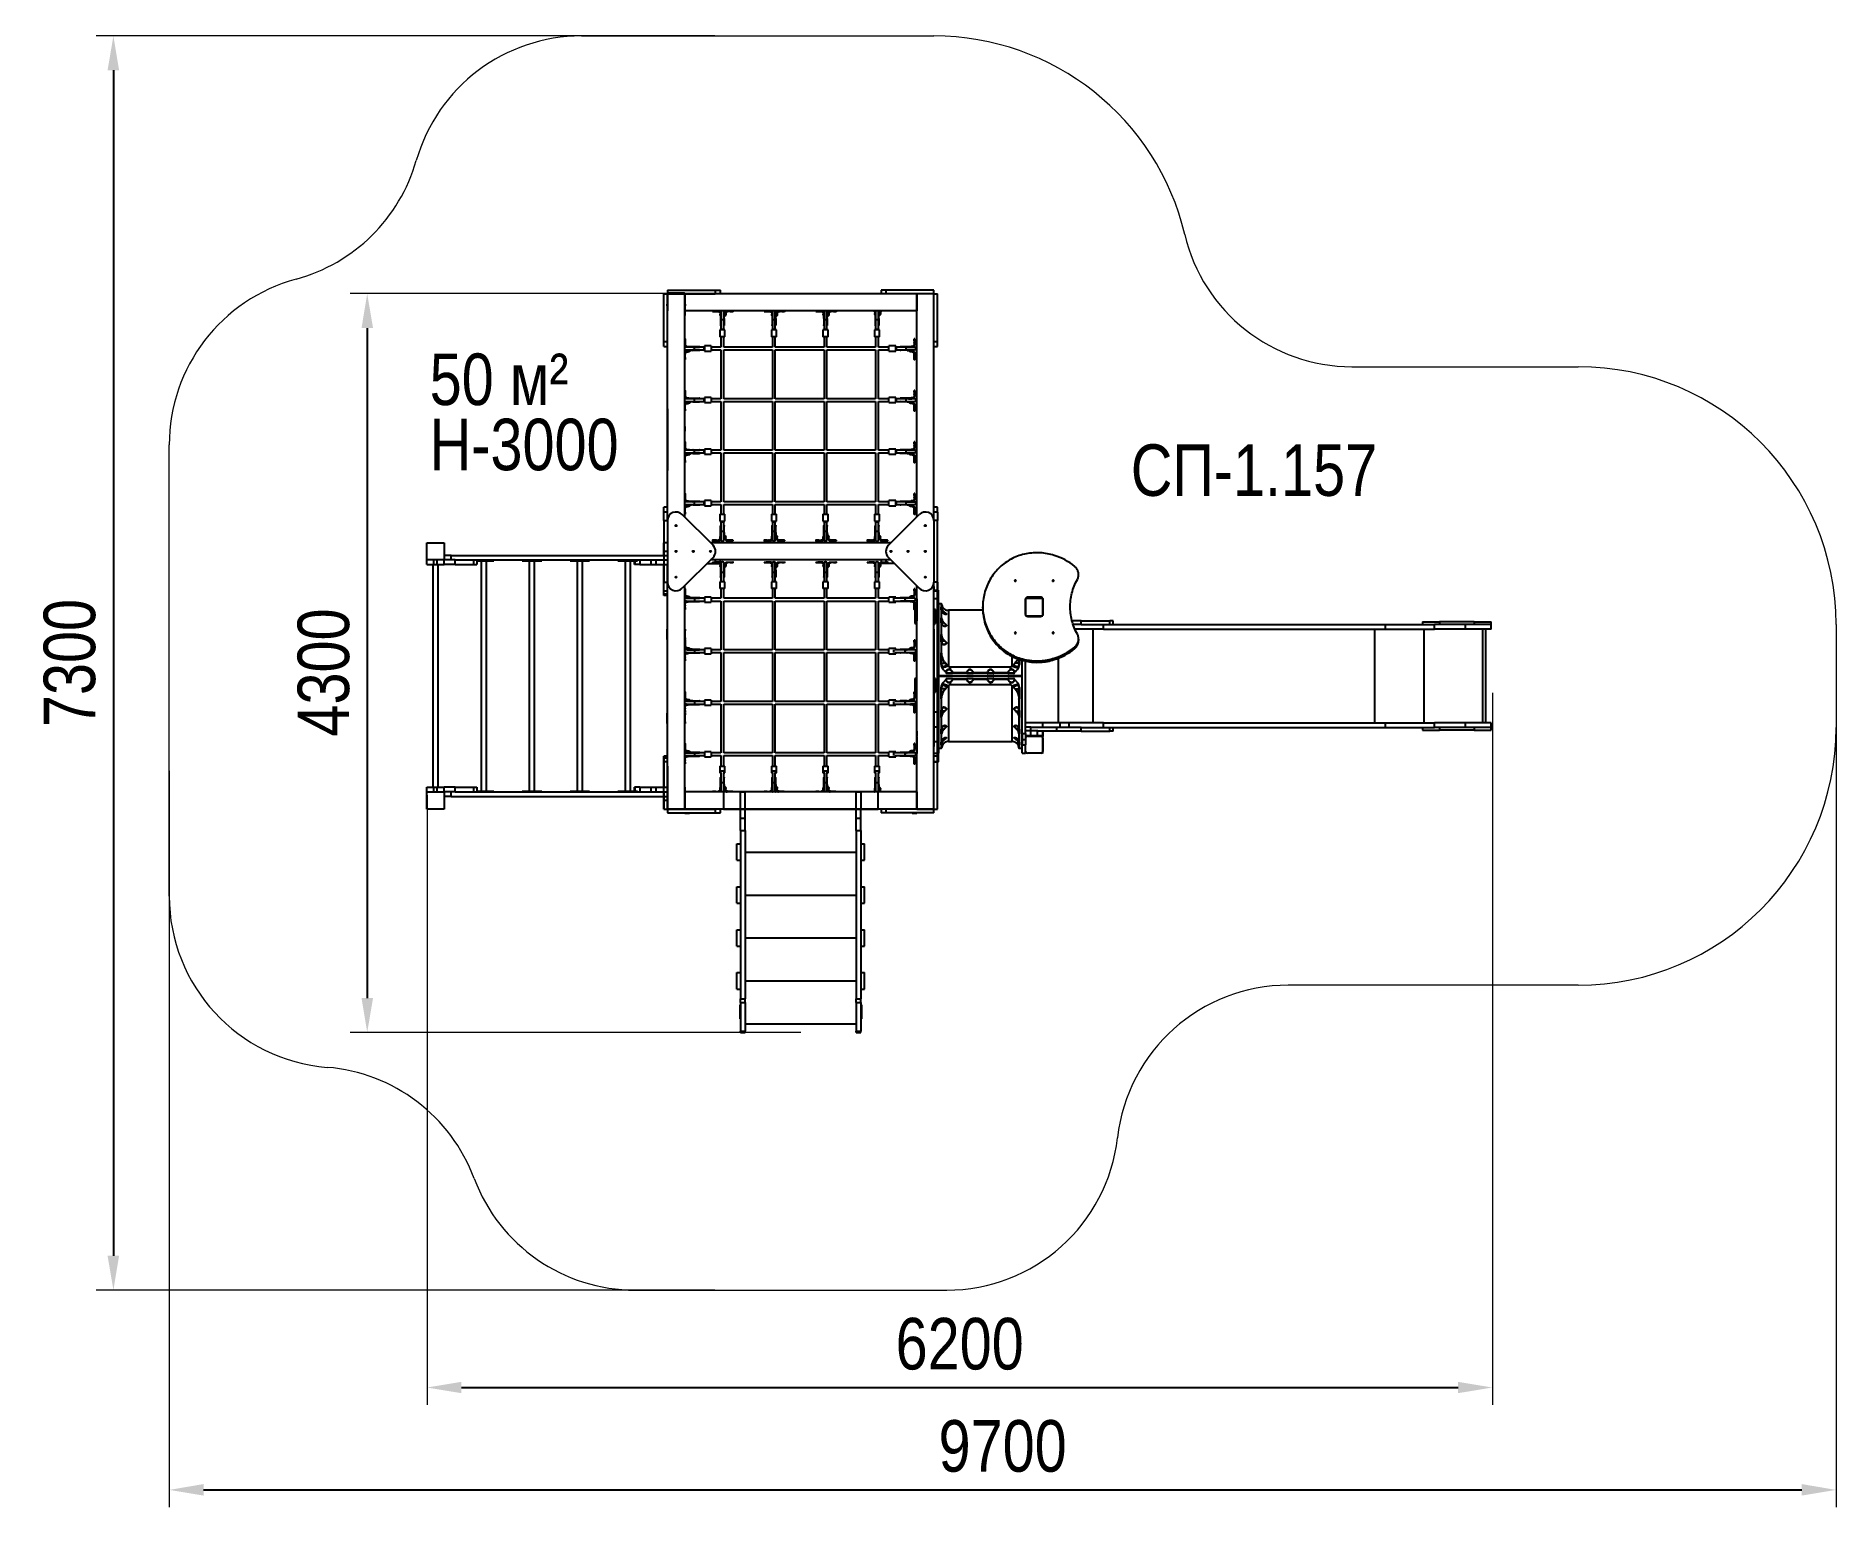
# Model space of a CAD drawing. Header units: millimetres. Extents: x -5107 to 5368, y -4871 to 3692.
import ezdxf

# ---------------------------------------------------------------- set-up
doc = ezdxf.new("R2010")
doc.units = ezdxf.units.MM
for name, color, linetype in [('DIKOM_АРТИКУЛ', 7, 'Continuous'), ('DIKOM_ЗОНА', 80, 'Continuous'), ('DIKOM_ОБЪЕКТ', 7, 'Continuous'), ('DIKOM_РАЗМЕР_ЗОНА', 7, 'Continuous'), ('DIKOM_РАЗМЕР_ОБЪЕКТА', 7, 'Continuous')]:
    doc.layers.add(name, color=color, linetype=linetype)
doc.styles.add('style1', font='arial.ttf', dxfattribs={"width": 0.8})
doc.dimstyles.new('1-50', dxfattribs={"dimtxt": 300, "dimasz": 200, "dimexe": 100, "dimexo": 0, "dimgap": 100, "dimtad": 1, "dimdec": 0, "dimtxsty": 'style1', "dimcen": 0, "dimclrd": 7, "dimclre": 7, "dimadec": 1, "dimazin": 2, "dimtfac": 1, "dimtdec": 0, "dimtmove": 0, "dimatfit": 3, "dimfxl": 0, "dimlwd": 25, "dimlwe": 18, "dimarcsym": 0})

msp = doc.modelspace()

# ---------------------------------------------------------------- texts
at = {"layer": 'DIKOM_АРТИКУЛ', "color": 7, "linetype": 'Continuous', "lineweight": 15, "insert": (1263.9, 1314.8), "char_height": 300, "width": 4145.586, "attachment_point": 1, "style": 'style1'}
msp.add_mtext('{\\fArial|b0|i0|c204|p34;СП}-1.{\\fArial|b0|i0|c204|p34;157}', dxfattribs=at)
at = {"layer": 'DIKOM_РАЗМЕР_ОБЪЕКТА', "char_height": 300, "width": 5885.531, "attachment_point": 1, "style": 'style1'}
for s, insert in [('50 {\\fArial|b0|i0|c204|p34;м}²', (-2816.5, 1843.5)), ('H-3000', (-2816.5, 1464))]:
    msp.add_mtext(s, dxfattribs=dict(at, insert=insert))

# ---------------------------------------------------------------- blocks, each defined once
blk = doc.blocks.new('*D0')
at = {"layer": 'Defpoints', "color": 0, "transparency": 16777216}
for p in [(3368, -131), (-2832, -728), (3368, -4175)]:
    blk.add_point(p, dxfattribs=at)
at = {"layer": 'DIKOM_РАЗМЕР_ОБЪЕКТА', "color": 7, "lineweight": 18, "transparency": 16777216}
for p, q in [((3368, -131), (3368, -4275)), ((-2832, -728), (-2832, -4275))]:
    blk.add_line(p, q, dxfattribs=at)
at = {"layer": 'DIKOM_РАЗМЕР_ОБЪЕКТА', "color": 7, "lineweight": 25, "transparency": 16777216}
blk.add_line((-2632, -4175), (3168, -4175), dxfattribs=at)
at = {"layer": 'DIKOM_РАЗМЕР_ОБЪЕКТА', "color": 7, "transparency": 16777216}
for points in [[(-2632, -4142), (-2632, -4208), (-2832, -4175)], [(3168, -4142), (3168, -4208), (3368, -4175)]]:
    blk.add_solid(points, dxfattribs=at)
at = {"layer": 'DIKOM_РАЗМЕР_ОБЪЕКТА', "color": 0, "transparency": 16777216, "insert": (268, -3922), "char_height": 300, "attachment_point": 5, "style": 'style1'}
blk.add_mtext('6200', dxfattribs=at)
blk = doc.blocks.new('*D1')
at = {"layer": 'Defpoints', "color": 0, "transparency": 16777216}
for p in [(-657, 2192), (-3180, -2108), (-657, -2108)]:
    blk.add_point(p, dxfattribs=at)
at = {"layer": 'DIKOM_РАЗМЕР_ОБЪЕКТА', "color": 7, "lineweight": 18, "transparency": 16777216}
for p, q in [((-657, 2192), (-3280, 2192)), ((-657, -2108), (-3280, -2108))]:
    blk.add_line(p, q, dxfattribs=at)
at = {"layer": 'DIKOM_РАЗМЕР_ОБЪЕКТА', "color": 7, "lineweight": 25, "transparency": 16777216}
blk.add_line((-3180, 1992), (-3180, -1908), dxfattribs=at)
at = {"layer": 'DIKOM_РАЗМЕР_ОБЪЕКТА', "color": 7, "transparency": 16777216}
for points in [[(-3213, 1992), (-3146, 1992), (-3180, 2192)], [(-3213, -1908), (-3146, -1908), (-3180, -2108)]]:
    blk.add_solid(points, dxfattribs=at)
at = {"layer": 'DIKOM_РАЗМЕР_ОБЪЕКТА', "color": 0, "transparency": 16777216, "insert": (-3433, -13), "char_height": 300, "attachment_point": 5, "rotation": 90, "style": 'style1'}
blk.add_mtext('4300', dxfattribs=at)
blk = doc.blocks.new('*D2')
at = {"layer": 'Defpoints', "color": 0, "transparency": 16777216}
for p in [(5368, -33), (-4332, -586), (5368, -4771)]:
    blk.add_point(p, dxfattribs=at)
at = {"layer": 'DIKOM_РАЗМЕР_ЗОНА', "color": 7, "lineweight": 18, "transparency": 16777216}
for p, q in [((5368, -33), (5368, -4871)), ((-4332, -586), (-4332, -4871))]:
    blk.add_line(p, q, dxfattribs=at)
at = {"layer": 'DIKOM_РАЗМЕР_ЗОНА', "color": 7, "lineweight": 25, "transparency": 16777216}
blk.add_line((-4132, -4771), (5168, -4771), dxfattribs=at)
at = {"layer": 'DIKOM_РАЗМЕР_ЗОНА', "color": 7, "transparency": 16777216}
for points in [[(-4132, -4737), (-4132, -4804), (-4332, -4771)], [(5168, -4737), (5168, -4804), (5368, -4771)]]:
    blk.add_solid(points, dxfattribs=at)
at = {"layer": 'DIKOM_РАЗМЕР_ЗОНА', "color": 0, "transparency": 16777216, "insert": (518, -4517), "char_height": 300, "attachment_point": 5, "style": 'style1'}
blk.add_mtext('9700', dxfattribs=at)
blk = doc.blocks.new('*D3')
at = {"layer": 'Defpoints', "color": 0, "transparency": 16777216}
for p in [(-1157, 3692), (-4657, -3608), (-1157, -3608)]:
    blk.add_point(p, dxfattribs=at)
at = {"layer": 'DIKOM_РАЗМЕР_ЗОНА', "color": 7, "lineweight": 18, "transparency": 16777216}
for p, q in [((-1157, 3692), (-4757, 3692)), ((-1157, -3608), (-4757, -3608))]:
    blk.add_line(p, q, dxfattribs=at)
at = {"layer": 'DIKOM_РАЗМЕР_ЗОНА', "color": 7, "lineweight": 25, "transparency": 16777216}
blk.add_line((-4657, 3492), (-4657, -3408), dxfattribs=at)
at = {"layer": 'DIKOM_РАЗМЕР_ЗОНА', "color": 7, "transparency": 16777216}
for points in [[(-4691, 3492), (-4624, 3492), (-4657, 3692)], [(-4691, -3408), (-4624, -3408), (-4657, -3608)]]:
    blk.add_solid(points, dxfattribs=at)
at = {"layer": 'DIKOM_РАЗМЕР_ЗОНА', "color": 0, "transparency": 16777216, "insert": (-4911, 42), "char_height": 300, "attachment_point": 5, "rotation": 90, "style": 'style1'}
blk.add_mtext('7300', dxfattribs=at)

# ---------------------------------------------------------------- dimensions: what is measured, and where the dimension line sits
at = {"layer": 'DIKOM_РАЗМЕР_ЗОНА'}
dim = msp.add_linear_dim(base=(-4657.4, -3608.3), p1=(-1157.2, 3691.7), p2=(-1157.2, -3608.3), angle=90, dimstyle='1-50', dxfattribs=at)
dim.commit()
dim.dimension.update_dxf_attribs({"geometry": '*D3', "text_midpoint": (-4657.4, 41.7), "dimtype": 160})
dim = msp.add_linear_dim(base=(5367.8, -4770.5), p1=(-4332.2, -586.4), p2=(5367.8, -33.3), dimstyle='1-50', dxfattribs=at)
dim.commit()
dim.dimension.update_dxf_attribs({"geometry": '*D2', "text_midpoint": (517.8, -4770.5), "dimtype": 160})
at = {"layer": 'DIKOM_РАЗМЕР_ОБЪЕКТА'}
dim = msp.add_linear_dim(base=(-3179.7, -2108.3), p1=(-657.2, 2191.7), p2=(-657.2, -2108.3), angle=90, dimstyle='1-50', dxfattribs=at)
dim.commit()
dim.dimension.update_dxf_attribs({"geometry": '*D1', "text_midpoint": (-3179.7, -12.6), "dimtype": 160})
dim = msp.add_linear_dim(base=(3367.8, -4175), p1=(-2832.2, -728.1), p2=(3367.8, -130.8), dimstyle='1-50', dxfattribs=at)
dim.commit()
dim.dimension.update_dxf_attribs({"geometry": '*D0', "text_midpoint": (267.8, -4175), "dimtype": 160})

# ---------------------------------------------------------------- linework, layer by layer
at = {"layer": 'DIKOM_ЗОНА', "color": 3, "lineweight": 15}
for p, q in [((-1933, 3691.7), (117.8, 3691.7)), ((2550.8, 1766.7), (3867.8, 1766.7)), ((-4332.2, -1314.8), (-4332.2, 1311.3)), ((5367.8, 266.7), (5367.8, -333.3)), ((3867.8, -1833.3), (2180.1, -1833.3)), ((-1620.3, -3608.3), (192.8, -3608.3))]:
    msp.add_line(p, q, dxfattribs=at)
for centre, radius, start, end in [((-1933, 2691.7), 1000, 90, 164.04359), ((117.8, 2191.7), 1500, 13.29707, 90), ((-3856, 3241.5), 1000, 285.18211, 344.04359), ((2550.8, 2766.7), 1000, 193.29707, 270), ((-3332.2, 1311.3), 1000, 105.18211, 180), ((3867.8, 266.7), 1500, 0, 90), ((3867.8, -333.3), 1500, 270, 0), ((-3332.2, -1314.8), 1000, 180, 265.36525), ((2180.1, -2833.3), 1000, 90, 173.54055), ((-3493.8, -3308.3), 1000, 20.48731, 85.36525), ((192.8, -2608.3), 1000, 270, 353.54055), ((-1620.3, -2608.3), 1000, 200.48731, 270)]:
    msp.add_arc(centre, radius, start, end, dxfattribs=at)
at = {"layer": 'DIKOM_ОБЪЕКТ'}
for p, q in [((-1432.2, 2212.7), (-1432.2, 2191.7)), ((-1432.2, 2212.7), (-1154.6, 2212.7)), ((-1154.6, 2212.7), (-1154.6, 2191.7)), ((-1154.6, 2212.7), (-1124.6, 2212.7)), ((-1124.6, 2191.7), (-1124.6, 2212.7)), ((-189.8, 2212.7), (-189.8, 2191.7)), ((-159.8, 2212.7), (-189.8, 2212.7)), ((-159.8, 2191.7), (-159.8, 2212.7)), ((117.8, 2212.7), (-159.8, 2212.7)), ((117.8, 2191.7), (117.8, 2212.7)), ((-1453.2, 2191.7), (-1432.2, 2191.7)), ((-1453.2, 1914.1), (-1453.2, 2191.7)), ((-1435.2, 2189.7), (-1435.2, 2131.7)), ((-1435.2, 2131.7), (-1432.2, 2131.7)), ((-1435.2, 2121.7), (-1435.2, 2131.7)), ((-1432.2, 2121.7), (-1435.2, 2121.7)), ((-1432.2, 2191.7), (-1154.6, 2191.7)), ((-1432.2, 1914.1), (-1432.2, 2191.7)), ((-1432.2, 871), (-1432.2, 2191.7)), ((-1332.2, 2191.7), (-1432.2, 2191.7)), ((-1432.2, 2191.7), (-1432.2, 2091.7)), ((-1332.2, 2191.7), (-1432.2, 2191.7)), ((-1334.2, 2194.7), (-1430.2, 2194.7)), ((-1332.2, 891.7), (-1332.2, 2191.7)), ((17.8, 2191.7), (-1332.2, 2191.7)), ((-1332.2, 2191.7), (-1332.2, 2091.7)), ((-1332.2, 2091.7), (-1332.2, 2191.7)), ((-1332.2, 2131.7), (-1329.2, 2131.7)), ((-1329.2, 2121.7), (-1332.2, 2121.7)), ((-1329.2, 2131.7), (-1329.2, 2189.7)), ((-1329.2, 2131.7), (-1329.2, 2121.7)), ((117.8, 2191.7), (-159.8, 2191.7)), ((17.8, 891.7), (17.8, 2191.7)), ((117.8, 2191.7), (17.8, 2191.7)), ((17.8, 2191.7), (17.8, 2091.7)), ((17.8, 2191.7), (17.8, 2091.7)), ((117.8, 2191.7), (17.8, 2191.7)), ((117.8, 2191.7), (138.8, 2191.7)), ((117.8, 1914.1), (117.8, 2191.7)), ((117.8, 871), (117.8, 2191.7)), ((117.8, 2091.7), (117.8, 2191.7)), ((138.8, 1914.1), (138.8, 2191.7)), ((17.8, 2091.7), (-1332.2, 2091.7)), ((-1332.2, 2064.7), (-1332.1, 2064.7)), ((-1332.1, 2091.7), (-1332.1, 2064.7)), ((-1169.6, 2091.7), (-1169.6, 2088.7)), ((-1169.6, 2088.7), (-1164.4, 2088.7)), ((-1163.1, 2088.7), (-1166.2, 2088.7)), ((-1163.3, 2088.7), (-1165.5, 2088.7)), ((-1158.4, 2091.7), (-1158.4, 2088.7)), ((-1158.4, 2088.7), (-1133.6, 2088.7)), ((-1126.9, 2089.4), (-1128.7, 2090.5)), ((-1126.2, 2088.7), (-1126.5, 2089)), ((-1125.6, 2080.7), (-1125.6, 2079.7)), ((-1125.6, 2079.7), (-1125.6, 2071.6)), ((-1125.6, 2071.6), (-1122.6, 2071.6)), ((-1125.6, 2069.5), (-1125.6, 2068.9)), ((-1122.3, 2066.4), (-1125, 2066.4)), ((-1123.4, 2046.8), (-1123.2, 2010.1)), ((-1122.3, 2047.8), (-1122.8, 2009.4)), ((-1122.3, 2047.8), (-1122.8, 2010.5)), ((-1122.8, 2010.5), (-1121.8, 2010.5)), ((-1121.7, 2090.7), (-1122.7, 2090.7)), ((-1122.7, 2007.2), (-1121.6, 2007.2)), ((-1122.6, 2079.7), (-1122.6, 2080.7)), ((-1122.6, 2071.6), (-1122.6, 2079.7)), ((-1121.3, 2047.8), (-1122.3, 2047.8)), ((-1122.3, 2047.8), (-1122.3, 2047.8)), ((-1122.3, 2007.4), (-1121.3, 2007.4)), ((-1121.3, 2047.8), (-1121.8, 2010.5)), ((-1121.3, 2049.2), (-1121.1, 2049.3)), ((-1121.2, 2048.5), (-1121.3, 2047.9)), ((-1121.1, 2073.7), (-1121.2, 2074)), ((-1121.1, 2060.8), (-1121.2, 2060.9)), ((-1121.1, 2089.6), (-1121.1, 2044.7)), ((-1121.1, 2044.7), (-1121.1, 1984.8)), ((-1105.1, 2044.7), (-1105.1, 2089.6)), ((-1105.1, 1984.8), (-1105.1, 2044.7)), ((-1104.7, 2007.2), (-1103.6, 2007.2)), ((-1104.5, 2007.3), (-1103.4, 2007.3)), ((-1103.3, 2047.7), (-1103.8, 2010.4)), ((-1103.8, 2010.4), (-1102.8, 2010.4)), ((-1102.7, 2090.6), (-1103.7, 2090.6)), ((-1102.3, 2047.7), (-1103.3, 2047.7)), ((-1102.3, 2047.7), (-1102.8, 2010.4)), ((-1094.3, 2066.4), (-1097, 2066.4)), ((-1096.6, 2079.7), (-1096.6, 2080.7)), ((-1096.6, 2071.6), (-1096.6, 2079.7)), ((-1096.6, 2071.6), (-1093.6, 2071.6)), ((-1093.7, 2069.4), (-1093.7, 2070.1)), ((-1093.7, 2069.1), (-1093.7, 2069.9)), ((-1093.6, 2080.7), (-1093.6, 2079.7)), ((-1093.6, 2079.7), (-1093.6, 2071.6)), ((-1060.9, 2088.7), (-1085.6, 2088.7)), ((-1062.2, 2088.7), (-1055.5, 2088.7)), ((-1060.9, 2091.7), (-1060.9, 2088.7)), ((-1060.8, 2088.7), (-1060.4, 2088.7)), ((-1055.5, 2088.7), (-1052.7, 2088.7)), ((-1049.6, 2088.7), (-1049.6, 2091.7)), ((-869.6, 2091.7), (-869.6, 2088.7)), ((-869.6, 2088.7), (-864.4, 2088.7)), ((-863.1, 2088.7), (-866.2, 2088.7)), ((-863.3, 2088.7), (-865.5, 2088.7)), ((-858.4, 2091.7), (-858.4, 2088.7)), ((-858.4, 2088.7), (-833.6, 2088.7)), ((-826.9, 2089.4), (-828.7, 2090.5)), ((-826.2, 2088.7), (-826.5, 2089)), ((-825.6, 2080.7), (-825.6, 2079.7)), ((-825.6, 2079.7), (-825.6, 2071.6)), ((-825.6, 2071.6), (-822.6, 2071.6)), ((-825.6, 2069.5), (-825.6, 2068.9)), ((-822.3, 2066.4), (-825, 2066.4)), ((-823.4, 2046.8), (-823.2, 2010.1)), ((-822.3, 2047.8), (-822.8, 2009.4)), ((-822.3, 2047.8), (-822.8, 2010.5)), ((-822.8, 2010.5), (-821.8, 2010.5)), ((-821.7, 2090.7), (-822.7, 2090.7)), ((-822.7, 2007.2), (-821.6, 2007.2)), ((-822.6, 2079.7), (-822.6, 2080.7)), ((-822.6, 2071.6), (-822.6, 2079.7)), ((-821.3, 2047.8), (-822.3, 2047.8)), ((-822.3, 2047.8), (-822.3, 2047.8)), ((-822.3, 2007.4), (-821.3, 2007.4)), ((-821.3, 2047.8), (-821.8, 2010.5)), ((-821.3, 2049.2), (-821.1, 2049.3)), ((-821.2, 2048.5), (-821.3, 2047.8)), ((-821.1, 2073.7), (-821.2, 2074)), ((-821.1, 2060.8), (-821.2, 2060.9)), ((-821.1, 2089.6), (-821.1, 2044.7)), ((-821.1, 2044.7), (-821.1, 1984.8)), ((-805.1, 2044.7), (-805.1, 2089.6)), ((-805.1, 1984.8), (-805.1, 2044.7)), ((-804.7, 2007.2), (-803.6, 2007.2)), ((-804.5, 2007.3), (-803.4, 2007.3)), ((-803.3, 2047.7), (-803.8, 2010.4)), ((-803.8, 2010.4), (-802.8, 2010.4)), ((-802.7, 2090.6), (-803.7, 2090.6)), ((-802.3, 2047.7), (-803.3, 2047.7)), ((-802.3, 2047.7), (-802.8, 2010.4)), ((-794.3, 2066.4), (-797, 2066.4)), ((-796.6, 2079.7), (-796.6, 2080.7)), ((-796.6, 2071.6), (-796.6, 2079.7)), ((-796.6, 2071.6), (-793.6, 2071.6)), ((-793.7, 2069.4), (-793.7, 2070.1)), ((-793.7, 2069.1), (-793.7, 2069.9)), ((-793.6, 2080.7), (-793.6, 2079.7)), ((-793.6, 2079.7), (-793.6, 2071.6)), ((-760.9, 2088.7), (-785.6, 2088.7)), ((-762.2, 2088.7), (-755.5, 2088.7)), ((-760.9, 2091.7), (-760.9, 2088.7)), ((-760.8, 2088.7), (-760.4, 2088.7)), ((-755.5, 2088.7), (-752.7, 2088.7)), ((-749.6, 2088.7), (-749.6, 2091.7)), ((-569.6, 2091.7), (-569.6, 2088.7)), ((-569.6, 2088.7), (-564.4, 2088.7)), ((-563.1, 2088.7), (-566.2, 2088.7)), ((-563.3, 2088.7), (-565.5, 2088.7)), ((-558.4, 2091.7), (-558.4, 2088.7)), ((-558.4, 2088.7), (-533.6, 2088.7)), ((-526.9, 2089.4), (-528.7, 2090.5)), ((-526.2, 2088.7), (-526.5, 2089)), ((-525.6, 2080.7), (-525.6, 2079.7)), ((-525.6, 2079.7), (-525.6, 2071.6)), ((-525.6, 2071.6), (-522.6, 2071.6)), ((-525.6, 2069.5), (-525.6, 2068.9)), ((-522.3, 2066.4), (-525, 2066.4)), ((-523.4, 2046.8), (-523.2, 2010.1)), ((-522.3, 2047.8), (-522.8, 2009.4)), ((-522.3, 2047.8), (-522.8, 2010.5)), ((-522.8, 2010.5), (-521.8, 2010.5)), ((-521.7, 2090.7), (-522.7, 2090.7)), ((-522.7, 2007.2), (-521.6, 2007.2)), ((-522.6, 2079.7), (-522.6, 2080.7)), ((-522.6, 2071.6), (-522.6, 2079.7)), ((-521.3, 2047.8), (-522.3, 2047.8)), ((-522.3, 2047.8), (-522.3, 2047.8)), ((-522.3, 2007.4), (-521.3, 2007.4)), ((-521.3, 2047.8), (-521.8, 2010.5)), ((-521.3, 2049.2), (-521.1, 2049.3)), ((-521.2, 2048.5), (-521.3, 2047.9)), ((-521.1, 2073.7), (-521.2, 2074)), ((-521.1, 2060.8), (-521.2, 2060.9)), ((-521.1, 2089.6), (-521.1, 2044.7)), ((-521.1, 2044.7), (-521.1, 1984.8)), ((-505.1, 2044.7), (-505.1, 2089.6)), ((-505.1, 1984.8), (-505.1, 2044.7)), ((-504.7, 2007.2), (-503.6, 2007.2)), ((-504.5, 2007.3), (-503.4, 2007.3)), ((-503.3, 2047.7), (-503.8, 2010.4)), ((-503.8, 2010.4), (-502.8, 2010.4)), ((-502.7, 2090.6), (-503.7, 2090.6)), ((-502.3, 2047.7), (-503.3, 2047.7)), ((-502.3, 2047.7), (-502.8, 2010.4)), ((-494.3, 2066.4), (-497, 2066.4)), ((-496.6, 2079.7), (-496.6, 2080.7)), ((-496.6, 2071.6), (-496.6, 2079.7)), ((-496.6, 2071.6), (-493.6, 2071.6)), ((-493.7, 2069.4), (-493.7, 2070.1)), ((-493.7, 2069.1), (-493.7, 2069.9)), ((-493.6, 2080.7), (-493.6, 2079.7)), ((-493.6, 2079.7), (-493.6, 2071.6)), ((-460.9, 2088.7), (-485.6, 2088.7)), ((-462.2, 2088.7), (-455.5, 2088.7)), ((-460.9, 2091.7), (-460.9, 2088.7)), ((-460.8, 2088.7), (-460.4, 2088.7)), ((-455.5, 2088.7), (-452.7, 2088.7)), ((-449.6, 2088.7), (-449.6, 2091.7)), ((-225.6, 2084.8), (-225.6, 2083.8)), ((-225.6, 2083.8), (-225.6, 2075.7)), ((-225.6, 2075.7), (-222.6, 2075.7)), ((-225.6, 2073.6), (-225.6, 2073)), ((-222.3, 2070.5), (-225, 2070.5)), ((-223.4, 2046.8), (-223.2, 2010.1)), ((-222.3, 2047.8), (-222.8, 2009.4)), ((-222.3, 2047.8), (-222.8, 2010.5)), ((-222.8, 2010.5), (-221.8, 2010.5)), ((-221.7, 2090.7), (-222.7, 2090.7)), ((-222.7, 2007.2), (-221.6, 2007.2)), ((-222.6, 2083.8), (-222.6, 2084.8)), ((-222.6, 2075.7), (-222.6, 2083.8)), ((-221.3, 2047.8), (-222.3, 2047.8)), ((-222.3, 2047.8), (-222.3, 2047.8)), ((-222.3, 2007.4), (-221.3, 2007.4)), ((-221.3, 2047.8), (-221.8, 2010.5)), ((-221.1, 2077.8), (-221.3, 2078.2)), ((-221.3, 2049.2), (-221.1, 2049.3)), ((-221.2, 2048.5), (-221.3, 2047.9)), ((-221.1, 2089.6), (-221.1, 2044.7)), ((-221.1, 2044.7), (-221.1, 1984.8)), ((-205.1, 2044.7), (-205.1, 2089.6)), ((-205.1, 1984.8), (-205.1, 2044.7)), ((-204.7, 2007.2), (-203.6, 2007.2)), ((-204.5, 2007.3), (-203.4, 2007.3)), ((-203.3, 2047.7), (-203.8, 2010.4)), ((-203.8, 2010.4), (-202.8, 2010.4)), ((-202.7, 2090.6), (-203.7, 2090.6)), ((-202.3, 2047.7), (-203.3, 2047.7)), ((-202.3, 2047.7), (-202.8, 2010.4)), ((-194.3, 2070.5), (-197, 2070.5)), ((-196.6, 2083.8), (-196.6, 2084.8)), ((-196.6, 2075.7), (-196.6, 2083.8)), ((-196.6, 2075.7), (-193.6, 2075.7)), ((-193.7, 2073.5), (-193.7, 2074.2)), ((-193.7, 2073.2), (-193.7, 2074)), ((-193.6, 2084.8), (-193.6, 2083.8)), ((-193.6, 2083.8), (-193.6, 2075.7)), ((-1453.2, 1914.1), (-1432.2, 1914.1)), ((-1453.2, 1884.1), (-1453.2, 1914.1)), ((-1329.2, 1929.1), (-1332.2, 1929.1)), ((-1332.2, 1917.9), (-1329.2, 1917.9)), ((-1331, 1888.2), (-1329.9, 1886.4)), ((-1330, 1886.5), (-1329.3, 1885.7)), ((-1329.2, 1923.9), (-1329.2, 1929.1)), ((-1329.2, 1920.6), (-1329.2, 1921.9)), ((-1329.2, 1917.9), (-1329.2, 1893.1)), ((-1177.8, 1887.6), (-1217.8, 1887.6)), ((-1217.8, 1887.6), (-1217.8, 1857.6)), ((-1177.8, 1887.6), (-1177.8, 1857.6)), ((-1128.1, 1981.4), (-1128.1, 1941.4)), ((-1113.1, 1981.4), (-1128.1, 1981.4)), ((-1113.1, 1941.4), (-1128.1, 1941.4)), ((-1121.1, 1984.8), (-1121.1, 1981.4)), ((-1121.1, 1984.8), (-1105.1, 1984.8)), ((-1121.1, 1941.4), (-1121.1, 1880.6)), ((-1098.1, 1981.4), (-1113.1, 1981.4)), ((-1098.1, 1941.4), (-1113.1, 1941.4)), ((-1105.1, 1981.4), (-1105.1, 1984.8)), ((-1105.1, 1880.6), (-1105.1, 1941.4)), ((-1098.1, 1941.4), (-1098.1, 1981.4)), ((-828.1, 1981.4), (-828.1, 1941.4)), ((-813.1, 1981.4), (-828.1, 1981.4)), ((-813.1, 1941.4), (-828.1, 1941.4)), ((-821.1, 1984.8), (-821.1, 1981.4)), ((-821.1, 1984.8), (-805.1, 1984.8)), ((-821.1, 1941.4), (-821.1, 1880.6)), ((-798.1, 1981.4), (-813.1, 1981.4)), ((-798.1, 1941.4), (-813.1, 1941.4)), ((-805.1, 1981.4), (-805.1, 1984.8)), ((-805.1, 1880.6), (-805.1, 1941.4)), ((-798.1, 1941.4), (-798.1, 1981.4)), ((-528.1, 1981.4), (-528.1, 1941.4)), ((-513.1, 1981.4), (-528.1, 1981.4)), ((-513.1, 1941.4), (-528.1, 1941.4)), ((-521.1, 1984.8), (-521.1, 1981.4)), ((-521.1, 1984.8), (-505.1, 1984.8)), ((-521.1, 1941.4), (-521.1, 1880.6)), ((-498.1, 1981.4), (-513.1, 1981.4)), ((-498.1, 1941.4), (-513.1, 1941.4)), ((-505.1, 1981.4), (-505.1, 1984.8)), ((-505.1, 1880.6), (-505.1, 1941.4)), ((-498.1, 1941.4), (-498.1, 1981.4)), ((-228.1, 1981.4), (-228.1, 1941.4)), ((-213.1, 1981.4), (-228.1, 1981.4)), ((-213.1, 1941.4), (-228.1, 1941.4)), ((-221.1, 1984.8), (-221.1, 1981.4)), ((-221.1, 1984.8), (-205.1, 1984.8)), ((-221.1, 1941.4), (-221.1, 1880.6)), ((-198.1, 1981.4), (-213.1, 1981.4)), ((-198.1, 1941.4), (-213.1, 1941.4)), ((-205.1, 1981.4), (-205.1, 1984.8)), ((-205.1, 1880.6), (-205.1, 1941.4)), ((-198.1, 1941.4), (-198.1, 1981.4)), ((-104.3, 1887.6), (-144.3, 1887.6)), ((-144.3, 1872.6), (-144.3, 1887.6)), ((-104.3, 1872.6), (-104.3, 1887.6)), ((3, 1929.1), (3, 1923.9)), ((6, 1929.1), (3, 1929.1)), ((3, 1922.5), (3, 1925.7)), ((3, 1922.8), (3, 1925)), ((3, 1917.9), (3, 1893.1)), ((6, 1917.9), (3, 1917.9)), ((3.1, 1885.7), (3.4, 1886)), ((3.7, 1886.4), (4.8, 1888.2)), ((6, 1893.1), (6, 1917.9)), ((117.8, 1914.1), (138.8, 1914.1)), ((138.8, 1884.1), (138.8, 1914.1)), ((-1453.2, 1884.1), (-1432.2, 1884.1)), ((-1332.2, 1820.4), (-1329.2, 1820.4)), ((-1332.2, 1809.1), (-1329.2, 1809.1)), ((-1329.2, 1820.4), (-1329.2, 1845.1)), ((-1329.2, 1816.3), (-1329.2, 1809.2)), ((-1327.1, 1882.2), (-1327.1, 1881.2)), ((-1327, 1863.2), (-1327, 1862.2)), ((-1281.1, 1880.6), (-1326, 1880.6)), ((-1326, 1864.6), (-1281.1, 1864.6)), ((-1321.2, 1885.1), (-1320.2, 1885.1)), ((-1320.2, 1882.1), (-1321.2, 1882.1)), ((-1320.2, 1856.1), (-1321.2, 1856.1)), ((-1321.2, 1853.1), (-1320.2, 1853.1)), ((-1320.2, 1885.1), (-1312.1, 1885.1)), ((-1312.1, 1882.1), (-1320.2, 1882.1)), ((-1312.1, 1856.1), (-1320.2, 1856.1)), ((-1320.2, 1853.1), (-1312.1, 1853.1)), ((-1314.5, 1880.8), (-1314.2, 1880.6)), ((-1312.1, 1882.1), (-1312.1, 1885.1)), ((-1312.1, 1853.1), (-1312.1, 1856.1)), ((-1310.6, 1853.2), (-1309.9, 1853.2)), ((-1310.6, 1853.2), (-1309.9, 1853.2)), ((-1309.4, 1885.1), (-1310.1, 1885.1)), ((-1306.9, 1884.5), (-1306.9, 1881.8)), ((-1306.9, 1856.5), (-1306.9, 1853.8)), ((-1285.7, 1880.6), (-1285.6, 1880.8)), ((-1284.3, 1880.8), (-1284.9, 1880.7)), ((-1245.8, 1882.3), (-1284.2, 1881.8)), ((-1284.2, 1881.8), (-1246.9, 1882.3)), ((-1284.2, 1881.8), (-1284.2, 1880.8)), ((-1284.2, 1881.8), (-1284.2, 1881.8)), ((-1284.2, 1880.8), (-1246.9, 1881.3)), ((-1284.1, 1862.8), (-1246.8, 1863.3)), ((-1284.1, 1862.8), (-1284.1, 1861.8)), ((-1284.1, 1861.8), (-1246.8, 1862.3)), ((-1283.2, 1882.9), (-1246.5, 1882.7)), ((-1221.2, 1880.6), (-1281.1, 1880.6)), ((-1281.1, 1864.6), (-1221.2, 1864.6)), ((-1246.9, 1881.3), (-1246.9, 1882.3)), ((-1246.8, 1862.3), (-1246.8, 1863.3)), ((-1243.8, 1880.8), (-1243.8, 1881.8)), ((-1243.7, 1862.9), (-1243.7, 1863.9)), ((-1243.6, 1881.1), (-1243.6, 1882.2)), ((-1243.5, 1863.1), (-1243.5, 1864.2)), ((-1217.8, 1880.6), (-1221.2, 1880.6)), ((-1221.2, 1880.6), (-1221.2, 1864.6)), ((-1221.2, 1864.6), (-1217.8, 1864.6)), ((-1217.8, 1857.6), (-1177.8, 1857.6)), ((-1121.1, 1880.6), (-1177.8, 1880.6)), ((-1177.8, 1864.6), (-1121.1, 1864.6)), ((-1121.1, 1864.6), (-1121.1, 1580.6)), ((-821.1, 1880.6), (-1105.1, 1880.6)), ((-1105.1, 1580.6), (-1105.1, 1864.6)), ((-1105.1, 1864.6), (-821.1, 1864.6)), ((-821.1, 1864.6), (-821.1, 1580.6)), ((-521.1, 1880.6), (-805.1, 1880.6)), ((-805.1, 1580.6), (-805.1, 1864.6)), ((-805.1, 1864.6), (-521.1, 1864.6)), ((-521.1, 1864.6), (-521.1, 1580.6)), ((-221.1, 1880.6), (-505.1, 1880.6)), ((-505.1, 1580.6), (-505.1, 1864.6)), ((-505.1, 1864.6), (-221.1, 1864.6)), ((-221.1, 1864.6), (-221.1, 1580.6)), ((-144.3, 1880.6), (-205.1, 1880.6)), ((-205.1, 1580.6), (-205.1, 1864.6)), ((-205.1, 1864.6), (-144.3, 1864.6)), ((-144.3, 1857.6), (-144.3, 1872.6)), ((-144.3, 1857.6), (-104.3, 1857.6)), ((-100.9, 1880.6), (-104.3, 1880.6)), ((-104.3, 1857.6), (-104.3, 1872.6)), ((-104.3, 1864.6), (-100.9, 1864.6)), ((-41, 1880.6), (-100.9, 1880.6)), ((-100.9, 1880.6), (-100.9, 1864.6)), ((-100.9, 1864.6), (-41, 1864.6)), ((-78.5, 1882.2), (-78.5, 1881.1)), ((-78.5, 1864.2), (-78.5, 1863.1)), ((-78.4, 1864), (-78.4, 1862.9)), ((-78.3, 1881.8), (-78.3, 1880.8)), ((-37.8, 1881.8), (-76.2, 1882.3)), ((-38.9, 1882.9), (-75.6, 1882.7)), ((-38, 1862.8), (-75.3, 1863.3)), ((-75.3, 1863.3), (-75.3, 1862.3)), ((-38, 1861.8), (-75.3, 1862.3)), ((-37.9, 1881.8), (-75.2, 1882.3)), ((-75.2, 1882.3), (-75.2, 1881.3)), ((-37.9, 1880.8), (-75.2, 1881.3)), ((4, 1880.6), (-41, 1880.6)), ((-41, 1864.6), (4, 1864.6)), ((-38, 1861.8), (-38, 1862.8)), ((-37.9, 1880.8), (-37.9, 1881.8)), ((-37.9, 1881.8), (-37.8, 1881.8)), ((-37.2, 1880.7), (-37.8, 1880.8)), ((-36.5, 1880.8), (-36.4, 1880.6)), ((-19.3, 1881.8), (-19.3, 1884.5)), ((-19.3, 1853.8), (-19.3, 1856.5)), ((-16.2, 1885.1), (-16.8, 1885)), ((-16.6, 1853.2), (-15.8, 1853.2)), ((-16.3, 1853.2), (-15.6, 1853.2)), ((-14.1, 1885.1), (-14.1, 1882.1)), ((-6, 1885.1), (-14.1, 1885.1)), ((-14.1, 1882.1), (-6, 1882.1)), ((-14.1, 1856.1), (-14.1, 1853.1)), ((-14.1, 1856.1), (-6, 1856.1)), ((-6, 1853.1), (-14.1, 1853.1)), ((-12, 1880.6), (-11.7, 1880.7)), ((-5, 1885.1), (-6, 1885.1)), ((-6, 1882.1), (-5, 1882.1)), ((-6, 1856.1), (-5, 1856.1)), ((-5, 1853.1), (-6, 1853.1)), ((3, 1820.4), (3, 1845.1)), ((3, 1821.7), (3, 1815)), ((6, 1820.4), (3, 1820.4)), ((3, 1820.2), (3, 1819.9)), ((3, 1815), (3, 1812.2)), ((3, 1809.1), (6, 1809.1)), ((5, 1881.2), (5, 1882.2)), ((5, 1862.2), (5, 1863.2)), ((6, 1845.1), (6, 1820.4)), ((117.8, 1884.1), (138.8, 1884.1)), ((-1329.2, 1629.1), (-1332.2, 1629.1)), ((-1332.2, 1617.9), (-1329.2, 1617.9)), ((-1331, 1588.2), (-1329.9, 1586.4)), ((-1330, 1586.5), (-1329.3, 1585.7)), ((-1329.2, 1623.9), (-1329.2, 1629.1)), ((-1329.2, 1620.6), (-1329.2, 1621.9)), ((-1329.2, 1617.9), (-1329.2, 1593.1)), ((-1327.1, 1582.2), (-1327.1, 1581.2)), ((-1281.1, 1580.6), (-1326, 1580.6)), ((-1321.2, 1585.1), (-1320.2, 1585.1)), ((-1320.2, 1582.1), (-1321.2, 1582.1)), ((-1320.2, 1585.1), (-1312.1, 1585.1)), ((-1312.1, 1582.1), (-1320.2, 1582.1)), ((-1314.5, 1580.8), (-1314.2, 1580.6)), ((-1312.1, 1582.1), (-1312.1, 1585.1)), ((-1309.4, 1585.1), (-1310.1, 1585.1)), ((-1306.9, 1584.5), (-1306.9, 1581.8)), ((-1285.7, 1580.6), (-1285.6, 1580.8)), ((-1284.3, 1580.8), (-1284.9, 1580.7)), ((-1245.8, 1582.3), (-1284.2, 1581.8)), ((-1284.2, 1581.8), (-1246.9, 1582.3)), ((-1284.2, 1581.8), (-1284.2, 1580.8)), ((-1284.2, 1581.8), (-1284.2, 1581.8)), ((-1284.2, 1580.8), (-1246.9, 1581.3)), ((-1283.2, 1582.9), (-1246.5, 1582.7)), ((-1221.2, 1580.6), (-1281.1, 1580.6)), ((-1246.9, 1581.3), (-1246.9, 1582.3)), ((-1243.8, 1580.8), (-1243.8, 1581.8)), ((-1243.6, 1581.1), (-1243.6, 1582.2)), ((-1217.8, 1580.6), (-1221.2, 1580.6)), ((-1221.2, 1580.6), (-1221.2, 1564.6)), ((-1177.8, 1587.6), (-1217.8, 1587.6)), ((-1217.8, 1587.6), (-1217.8, 1557.6)), ((-1177.8, 1587.6), (-1177.8, 1557.6)), ((-1121.1, 1580.6), (-1177.8, 1580.6)), ((-821.1, 1580.6), (-1105.1, 1580.6)), ((-521.1, 1580.6), (-805.1, 1580.6)), ((-221.1, 1580.6), (-505.1, 1580.6)), ((-144.3, 1580.6), (-205.1, 1580.6)), ((-104.3, 1587.6), (-144.3, 1587.6)), ((-144.3, 1572.6), (-144.3, 1587.6)), ((-144.3, 1557.6), (-144.3, 1572.6)), ((-104.3, 1572.6), (-104.3, 1587.6)), ((-100.9, 1580.6), (-104.3, 1580.6)), ((-104.3, 1557.6), (-104.3, 1572.6)), ((-41, 1580.6), (-100.9, 1580.6)), ((-100.9, 1580.6), (-100.9, 1564.6)), ((-78.5, 1582.2), (-78.5, 1581.1)), ((-78.3, 1581.8), (-78.3, 1580.8)), ((-37.8, 1581.8), (-76.2, 1582.3)), ((-38.9, 1582.9), (-75.6, 1582.7)), ((-37.9, 1581.8), (-75.2, 1582.3)), ((-75.2, 1582.3), (-75.2, 1581.3)), ((-37.9, 1580.8), (-75.2, 1581.3)), ((4, 1580.6), (-41, 1580.6)), ((-37.9, 1580.8), (-37.9, 1581.8)), ((-37.9, 1581.8), (-37.8, 1581.8)), ((-37.2, 1580.7), (-37.8, 1580.8)), ((-36.5, 1580.8), (-36.4, 1580.6)), ((-19.3, 1581.8), (-19.3, 1584.5)), ((-16.2, 1585.1), (-16.8, 1585)), ((-14.1, 1585.1), (-14.1, 1582.1)), ((-6, 1585.1), (-14.1, 1585.1)), ((-14.1, 1582.1), (-6, 1582.1)), ((-12, 1580.6), (-11.7, 1580.7)), ((-5, 1585.1), (-6, 1585.1)), ((-6, 1582.1), (-5, 1582.1)), ((3, 1629.1), (3, 1623.9)), ((6, 1629.1), (3, 1629.1)), ((3, 1622.5), (3, 1625.7)), ((3, 1622.8), (3, 1625)), ((3, 1617.9), (3, 1593.1)), ((6, 1617.9), (3, 1617.9)), ((3.1, 1585.7), (3.4, 1586)), ((3.7, 1586.4), (4.8, 1588.2)), ((5, 1581.2), (5, 1582.2)), ((6, 1593.1), (6, 1617.9)), ((-1432.2, 1521), (-1432.2, 1162.4)), ((-1332.2, 1520.4), (-1329.2, 1520.4)), ((-1332.2, 1509.1), (-1329.2, 1509.1)), ((-1329.2, 1520.4), (-1329.2, 1545.1)), ((-1329.2, 1516.3), (-1329.2, 1509.2)), ((-1327, 1563.2), (-1327, 1562.2)), ((-1326, 1564.6), (-1281.1, 1564.6)), ((-1320.2, 1556.1), (-1321.2, 1556.1)), ((-1321.2, 1553.1), (-1320.2, 1553.1)), ((-1312.1, 1556.1), (-1320.2, 1556.1)), ((-1320.2, 1553.1), (-1312.1, 1553.1)), ((-1312.1, 1553.1), (-1312.1, 1556.1)), ((-1310.6, 1553.2), (-1309.9, 1553.2)), ((-1310.6, 1553.2), (-1309.9, 1553.2)), ((-1306.9, 1556.5), (-1306.9, 1553.8)), ((-1284.1, 1562.8), (-1246.8, 1563.3)), ((-1284.1, 1562.8), (-1284.1, 1561.8)), ((-1284.1, 1561.8), (-1246.8, 1562.3)), ((-1281.1, 1564.6), (-1221.2, 1564.6)), ((-1246.8, 1562.3), (-1246.8, 1563.3)), ((-1243.7, 1562.9), (-1243.7, 1563.9)), ((-1243.5, 1563.1), (-1243.5, 1564.2)), ((-1221.2, 1564.6), (-1217.8, 1564.6)), ((-1217.8, 1557.6), (-1177.8, 1557.6)), ((-1177.8, 1564.6), (-1121.1, 1564.6)), ((-1121.1, 1564.6), (-1121.1, 1280.6)), ((-1105.1, 1564.6), (-821.1, 1564.6)), ((-1105.1, 1280.6), (-1105.1, 1564.6)), ((-821.1, 1564.6), (-821.1, 1280.6)), ((-805.1, 1280.6), (-805.1, 1564.6)), ((-805.1, 1564.6), (-521.1, 1564.6)), ((-521.1, 1564.6), (-521.1, 1280.6)), ((-505.1, 1280.6), (-505.1, 1564.6)), ((-505.1, 1564.6), (-221.1, 1564.6)), ((-221.1, 1564.6), (-221.1, 1280.6)), ((-205.1, 1564.6), (-144.3, 1564.6)), ((-205.1, 1280.6), (-205.1, 1564.6)), ((-144.3, 1557.6), (-104.3, 1557.6)), ((-104.3, 1564.6), (-100.9, 1564.6)), ((-100.9, 1564.6), (-41, 1564.6)), ((-78.5, 1564.2), (-78.5, 1563.1)), ((-78.4, 1564), (-78.4, 1562.9)), ((-38, 1562.8), (-75.3, 1563.3)), ((-75.3, 1563.3), (-75.3, 1562.3)), ((-38, 1561.8), (-75.3, 1562.3)), ((-41, 1564.6), (4, 1564.6)), ((-38, 1561.8), (-38, 1562.8)), ((-19.3, 1553.8), (-19.3, 1556.5)), ((-16.6, 1553.2), (-15.8, 1553.2)), ((-16.3, 1553.2), (-15.6, 1553.2)), ((-14.1, 1556.1), (-14.1, 1553.1)), ((-14.1, 1556.1), (-6, 1556.1)), ((-6, 1553.1), (-14.1, 1553.1)), ((-6, 1556.1), (-5, 1556.1)), ((-5, 1553.1), (-6, 1553.1)), ((3, 1520.4), (3, 1545.1)), ((3, 1521.7), (3, 1515)), ((6, 1520.4), (3, 1520.4)), ((3, 1520.2), (3, 1519.9)), ((3, 1515), (3, 1512.2)), ((3, 1509.1), (6, 1509.1)), ((5, 1562.2), (5, 1563.2)), ((6, 1545.1), (6, 1520.4)), ((-1332.2, 1418.7), (-1332.1, 1418.7)), ((-1332.2, 1391.7), (-1332.1, 1391.7)), ((-1332.1, 1418.7), (-1332.1, 1391.7)), ((-1329.2, 1329.1), (-1332.2, 1329.1)), ((-1332.2, 1317.9), (-1329.2, 1317.9)), ((-1331, 1288.2), (-1329.9, 1286.4)), ((-1330, 1286.5), (-1329.3, 1285.7)), ((-1329.2, 1323.9), (-1329.2, 1329.1)), ((-1329.2, 1320.6), (-1329.2, 1321.9)), ((-1329.2, 1317.9), (-1329.2, 1293.1)), ((-1327.1, 1282.2), (-1327.1, 1281.2)), ((-1327, 1263.2), (-1327, 1262.2)), ((-1281.1, 1280.6), (-1326, 1280.6)), ((-1326, 1264.6), (-1281.1, 1264.6)), ((-1321.2, 1285.1), (-1320.2, 1285.1)), ((-1320.2, 1282.1), (-1321.2, 1282.1)), ((-1320.2, 1285.1), (-1312.1, 1285.1)), ((-1312.1, 1282.1), (-1320.2, 1282.1)), ((-1314.5, 1280.8), (-1314.2, 1280.6)), ((-1312.1, 1282.1), (-1312.1, 1285.1)), ((-1309.4, 1285.1), (-1310.1, 1285.1)), ((-1306.9, 1284.5), (-1306.9, 1281.8)), ((-1285.7, 1280.6), (-1285.6, 1280.8)), ((-1284.3, 1280.8), (-1284.9, 1280.7)), ((-1245.8, 1282.3), (-1284.2, 1281.8)), ((-1284.2, 1281.8), (-1246.9, 1282.3)), ((-1284.2, 1281.8), (-1284.2, 1280.8)), ((-1284.2, 1281.8), (-1284.2, 1281.8)), ((-1284.2, 1280.8), (-1246.9, 1281.3)), ((-1284.1, 1262.8), (-1246.8, 1263.3)), ((-1284.1, 1262.8), (-1284.1, 1261.8)), ((-1284.1, 1261.8), (-1246.8, 1262.3)), ((-1283.2, 1282.9), (-1246.5, 1282.7)), ((-1221.2, 1280.6), (-1281.1, 1280.6)), ((-1281.1, 1264.6), (-1221.2, 1264.6)), ((-1246.9, 1281.3), (-1246.9, 1282.3)), ((-1246.8, 1262.3), (-1246.8, 1263.3)), ((-1243.8, 1280.8), (-1243.8, 1281.8)), ((-1243.7, 1262.9), (-1243.7, 1263.9)), ((-1243.6, 1281.1), (-1243.6, 1282.2)), ((-1243.5, 1263.1), (-1243.5, 1264.2)), ((-1217.8, 1280.6), (-1221.2, 1280.6)), ((-1221.2, 1280.6), (-1221.2, 1264.6)), ((-1221.2, 1264.6), (-1217.8, 1264.6)), ((-1177.8, 1287.6), (-1217.8, 1287.6)), ((-1217.8, 1287.6), (-1217.8, 1257.6)), ((-1217.8, 1257.6), (-1177.8, 1257.6)), ((-1177.8, 1287.6), (-1177.8, 1257.6)), ((-1121.1, 1280.6), (-1177.8, 1280.6)), ((-1177.8, 1264.6), (-1121.1, 1264.6)), ((-1121.1, 1264.6), (-1121.1, 980.6)), ((-821.1, 1280.6), (-1105.1, 1280.6)), ((-1105.1, 1264.6), (-821.1, 1264.6)), ((-1105.1, 980.6), (-1105.1, 1264.6)), ((-821.1, 1264.6), (-821.1, 980.6)), ((-521.1, 1280.6), (-805.1, 1280.6)), ((-805.1, 980.6), (-805.1, 1264.6)), ((-805.1, 1264.6), (-521.1, 1264.6)), ((-521.1, 1264.6), (-521.1, 980.6)), ((-221.1, 1280.6), (-505.1, 1280.6)), ((-505.1, 980.6), (-505.1, 1264.6)), ((-505.1, 1264.6), (-221.1, 1264.6)), ((-221.1, 1264.6), (-221.1, 980.6)), ((-144.3, 1280.6), (-205.1, 1280.6)), ((-205.1, 1264.6), (-144.3, 1264.6)), ((-205.1, 980.6), (-205.1, 1264.6)), ((-104.3, 1287.6), (-144.3, 1287.6)), ((-144.3, 1272.6), (-144.3, 1287.6)), ((-144.3, 1257.6), (-144.3, 1272.6)), ((-144.3, 1257.6), (-104.3, 1257.6)), ((-104.3, 1272.6), (-104.3, 1287.6)), ((-100.9, 1280.6), (-104.3, 1280.6)), ((-104.3, 1257.6), (-104.3, 1272.6)), ((-104.3, 1264.6), (-100.9, 1264.6)), ((-41, 1280.6), (-100.9, 1280.6)), ((-100.9, 1280.6), (-100.9, 1264.6)), ((-100.9, 1264.6), (-41, 1264.6)), ((-78.5, 1282.2), (-78.5, 1281.1)), ((-78.5, 1264.2), (-78.5, 1263.1)), ((-78.4, 1264), (-78.4, 1262.9)), ((-78.3, 1281.8), (-78.3, 1280.8)), ((-37.8, 1281.8), (-76.2, 1282.3)), ((-38.9, 1282.9), (-75.6, 1282.7)), ((-38, 1262.8), (-75.3, 1263.3)), ((-75.3, 1263.3), (-75.3, 1262.3)), ((-38, 1261.8), (-75.3, 1262.3)), ((-37.9, 1281.8), (-75.2, 1282.3)), ((-75.2, 1282.3), (-75.2, 1281.3)), ((-37.9, 1280.8), (-75.2, 1281.3)), ((4, 1280.6), (-41, 1280.6)), ((-41, 1264.6), (4, 1264.6)), ((-38, 1261.8), (-38, 1262.8)), ((-37.9, 1280.8), (-37.9, 1281.8)), ((-37.9, 1281.8), (-37.8, 1281.8)), ((-37.2, 1280.7), (-37.8, 1280.8)), ((-36.5, 1280.8), (-36.4, 1280.6)), ((-19.3, 1281.8), (-19.3, 1284.5)), ((-16.2, 1285.1), (-16.8, 1285)), ((-14.1, 1285.1), (-14.1, 1282.1)), ((-6, 1285.1), (-14.1, 1285.1)), ((-14.1, 1282.1), (-6, 1282.1)), ((-12, 1280.6), (-11.7, 1280.7)), ((-5, 1285.1), (-6, 1285.1)), ((-6, 1282.1), (-5, 1282.1)), ((3, 1329.1), (3, 1323.9)), ((6, 1329.1), (3, 1329.1)), ((3, 1322.5), (3, 1325.7)), ((3, 1322.8), (3, 1325)), ((3, 1317.9), (3, 1293.1)), ((6, 1317.9), (3, 1317.9)), ((3.1, 1285.7), (3.4, 1286)), ((3.7, 1286.4), (4.8, 1288.2)), ((5, 1281.2), (5, 1282.2)), ((5, 1262.2), (5, 1263.2)), ((6, 1293.1), (6, 1317.9)), ((-1332.2, 1220.4), (-1329.2, 1220.4)), ((-1332.2, 1209.1), (-1329.2, 1209.1)), ((-1329.2, 1220.4), (-1329.2, 1245.1)), ((-1329.2, 1216.3), (-1329.2, 1209.2)), ((-1325.6, 1248.6), (-1325.3, 1249)), ((-1320.2, 1256.1), (-1321.2, 1256.1)), ((-1321.2, 1253.1), (-1320.2, 1253.1)), ((-1312.1, 1256.1), (-1320.2, 1256.1)), ((-1320.2, 1253.1), (-1312.1, 1253.1)), ((-1312.1, 1253.1), (-1312.1, 1256.1)), ((-1310.6, 1253.2), (-1309.9, 1253.2)), ((-1310.6, 1253.2), (-1309.9, 1253.2)), ((-1306.9, 1256.5), (-1306.9, 1253.8)), ((-19.3, 1253.8), (-19.3, 1256.5)), ((-16.6, 1253.2), (-15.8, 1253.2)), ((-16.3, 1253.2), (-15.6, 1253.2)), ((-14.1, 1256.1), (-14.1, 1253.1)), ((-14.1, 1256.1), (-6, 1256.1)), ((-6, 1253.1), (-14.1, 1253.1)), ((-6, 1256.1), (-5, 1256.1)), ((-5, 1253.1), (-6, 1253.1)), ((3, 1220.4), (3, 1245.1)), ((3, 1221.7), (3, 1215)), ((6, 1220.4), (3, 1220.4)), ((3, 1220.2), (3, 1219.9)), ((3, 1215), (3, 1212.2)), ((3, 1209.1), (6, 1209.1)), ((6, 1245.1), (6, 1220.4)), ((-1432.2, 949.3), (-1453.2, 949.3)), ((-1453.2, 921), (-1453.2, 949.3)), ((-1329.2, 1029.1), (-1332.2, 1029.1)), ((-1332.2, 1017.9), (-1329.2, 1017.9)), ((-1331, 988.2), (-1329.9, 986.4)), ((-1330, 986.5), (-1329.3, 985.7)), ((-1329.2, 1023.9), (-1329.2, 1029.1)), ((-1329.2, 1020.6), (-1329.2, 1021.9)), ((-1329.2, 1017.9), (-1329.2, 993.1)), ((-1329.2, 920.4), (-1329.2, 945.1)), ((-1327.1, 982.2), (-1327.1, 981.2)), ((-1327, 963.2), (-1327, 962.2)), ((-1281.1, 980.6), (-1326, 980.6)), ((-1326, 964.6), (-1281.1, 964.6)), ((-1321.2, 985.1), (-1320.2, 985.1)), ((-1320.2, 982.1), (-1321.2, 982.1)), ((-1320.2, 956.1), (-1321.2, 956.1)), ((-1321.2, 953.1), (-1320.2, 953.1)), ((-1320.2, 985.1), (-1312.1, 985.1)), ((-1312.1, 982.1), (-1320.2, 982.1)), ((-1312.1, 956.1), (-1320.2, 956.1)), ((-1320.2, 953.1), (-1312.1, 953.1)), ((-1314.5, 980.8), (-1314.2, 980.6)), ((-1312.1, 982.1), (-1312.1, 985.1)), ((-1312.1, 953.1), (-1312.1, 956.1)), ((-1310.6, 953.2), (-1309.9, 953.2)), ((-1310.6, 953.2), (-1309.9, 953.2)), ((-1309.4, 985.1), (-1310.1, 985.1)), ((-1306.9, 984.5), (-1306.9, 981.8)), ((-1306.9, 956.5), (-1306.9, 953.8)), ((-1285.7, 980.6), (-1285.6, 980.8)), ((-1284.3, 980.8), (-1284.9, 980.7)), ((-1245.8, 982.3), (-1284.2, 981.8)), ((-1284.2, 981.8), (-1246.9, 982.3)), ((-1284.2, 981.8), (-1284.2, 980.8)), ((-1284.2, 981.8), (-1284.2, 981.8)), ((-1284.2, 980.8), (-1246.9, 981.3)), ((-1284.1, 962.8), (-1246.8, 963.3)), ((-1284.1, 962.8), (-1284.1, 961.8)), ((-1284.1, 961.8), (-1246.8, 962.3)), ((-1283.2, 982.9), (-1246.5, 982.7)), ((-1221.2, 980.6), (-1281.1, 980.6)), ((-1281.1, 964.6), (-1221.2, 964.6)), ((-1246.9, 981.3), (-1246.9, 982.3)), ((-1246.8, 962.3), (-1246.8, 963.3)), ((-1243.8, 980.8), (-1243.8, 981.8)), ((-1243.7, 962.9), (-1243.7, 963.9)), ((-1243.6, 981.1), (-1243.6, 982.2)), ((-1243.5, 963.1), (-1243.5, 964.2)), ((-1217.8, 980.6), (-1221.2, 980.6)), ((-1221.2, 980.6), (-1221.2, 964.6)), ((-1221.2, 964.6), (-1217.8, 964.6)), ((-1177.8, 987.6), (-1217.8, 987.6)), ((-1217.8, 987.6), (-1217.8, 957.6)), ((-1217.8, 957.6), (-1177.8, 957.6)), ((-1177.8, 987.6), (-1177.8, 957.6)), ((-1121.1, 980.6), (-1177.8, 980.6)), ((-1177.8, 964.6), (-1121.1, 964.6)), ((-1121.1, 964.6), (-1121.1, 907.9)), ((-821.1, 980.6), (-1105.1, 980.6)), ((-1105.1, 907.9), (-1105.1, 964.6)), ((-1105.1, 964.6), (-821.1, 964.6)), ((-821.1, 964.6), (-821.1, 907.9)), ((-521.1, 980.6), (-805.1, 980.6)), ((-805.1, 907.9), (-805.1, 964.6)), ((-805.1, 964.6), (-521.1, 964.6)), ((-521.1, 964.6), (-521.1, 907.9)), ((-221.1, 980.6), (-505.1, 980.6)), ((-505.1, 907.9), (-505.1, 964.6)), ((-505.1, 964.6), (-221.1, 964.6)), ((-221.1, 964.6), (-221.1, 907.9)), ((-144.3, 980.6), (-205.1, 980.6)), ((-205.1, 907.9), (-205.1, 964.6)), ((-205.1, 964.6), (-144.3, 964.6)), ((-104.3, 987.6), (-144.3, 987.6)), ((-144.3, 972.6), (-144.3, 987.6)), ((-144.3, 957.6), (-144.3, 972.6)), ((-144.3, 957.6), (-104.3, 957.6)), ((-104.3, 972.6), (-104.3, 987.6)), ((-100.9, 980.6), (-104.3, 980.6)), ((-104.3, 957.6), (-104.3, 972.6)), ((-104.3, 964.6), (-100.9, 964.6)), ((-41, 980.6), (-100.9, 980.6)), ((-100.9, 980.6), (-100.9, 964.6)), ((-100.9, 964.6), (-41, 964.6)), ((-78.5, 982.2), (-78.5, 981.1)), ((-78.5, 964.2), (-78.5, 963.1)), ((-78.4, 964), (-78.4, 962.9)), ((-78.3, 981.8), (-78.3, 980.8)), ((-37.8, 981.8), (-76.2, 982.3)), ((-38.9, 982.9), (-75.6, 982.7)), ((-38, 962.8), (-75.3, 963.3)), ((-75.3, 963.3), (-75.3, 962.3)), ((-38, 961.8), (-75.3, 962.3)), ((-37.9, 981.8), (-75.2, 982.3)), ((-75.2, 982.3), (-75.2, 981.3)), ((-37.9, 980.8), (-75.2, 981.3)), ((4, 980.6), (-41, 980.6)), ((-41, 964.6), (4, 964.6)), ((-38, 961.8), (-38, 962.8)), ((-37.9, 980.8), (-37.9, 981.8)), ((-37.9, 981.8), (-37.8, 981.8)), ((-37.2, 980.7), (-37.8, 980.8)), ((-36.5, 980.8), (-36.4, 980.6)), ((-19.3, 981.8), (-19.3, 984.5)), ((-19.3, 953.8), (-19.3, 956.5)), ((-16.2, 985.1), (-16.8, 985)), ((-16.6, 953.2), (-15.8, 953.2)), ((-16.3, 953.2), (-15.6, 953.2)), ((-14.1, 985.1), (-14.1, 982.1)), ((-6, 985.1), (-14.1, 985.1)), ((-14.1, 982.1), (-6, 982.1)), ((-14.1, 956.1), (-14.1, 953.1)), ((-14.1, 956.1), (-6, 956.1)), ((-6, 953.1), (-14.1, 953.1)), ((-12, 980.6), (-11.7, 980.7)), ((-5, 985.1), (-6, 985.1)), ((-6, 982.1), (-5, 982.1)), ((-6, 956.1), (-5, 956.1)), ((-5, 953.1), (-6, 953.1)), ((3, 1029.1), (3, 1023.9)), ((6, 1029.1), (3, 1029.1)), ((3, 1022.5), (3, 1025.7)), ((3, 1022.8), (3, 1025)), ((3, 1017.9), (3, 993.1)), ((6, 1017.9), (3, 1017.9)), ((3, 920.4), (3, 945.1)), ((3.1, 985.7), (3.4, 986)), ((3.7, 986.4), (4.8, 988.2)), ((5, 981.2), (5, 982.2)), ((5, 962.2), (5, 963.2)), ((6, 993.1), (6, 1017.9)), ((6, 945.1), (6, 920.4)), ((138.8, 949.3), (117.8, 949.3)), ((138.8, 921), (138.8, 949.3)), ((-1432.2, 921), (-1453.2, 921)), ((-1453.2, 871), (-1453.2, 921)), ((-1453.2, 871), (-1432.2, 871)), ((-1453.2, 871), (-1453.2, 512.4)), ((-1432.2, 871), (-1432.2, 512.4)), ((-1167.6, 727.1), (-1346.9, 906.4)), ((-1332.2, 920.4), (-1329.2, 920.4)), ((-1332.2, 909.1), (-1329.2, 909.1)), ((-1329.2, 916.3), (-1329.2, 909.2)), ((-1128.1, 907.9), (-1128.1, 867.9)), ((-1128.1, 907.9), (-1098.1, 907.9)), ((-1128.1, 867.9), (-1098.1, 867.9)), ((-1123.4, 802.5), (-1123.2, 839.2)), ((-1122.8, 839.8), (-1122.3, 801.4)), ((-1122.3, 801.5), (-1122.8, 838.8)), ((-1121.8, 838.8), (-1122.8, 838.8)), ((-1121.6, 842.1), (-1122.7, 842.1)), ((-1121.3, 841.9), (-1122.3, 841.9)), ((-1121.3, 801.5), (-1121.8, 838.8)), ((-1121.1, 867.9), (-1121.1, 864.5)), ((-1121.1, 864.5), (-1121.1, 804.6)), ((-1121.1, 864.5), (-1105.1, 864.5)), ((-1105.1, 864.5), (-1105.1, 867.9)), ((-1105.1, 804.6), (-1105.1, 864.5)), ((-1103.6, 842.1), (-1104.7, 842.1)), ((-1103.4, 842), (-1104.5, 842)), ((-1103.3, 801.6), (-1103.8, 838.9)), ((-1102.8, 838.9), (-1103.8, 838.9)), ((-1102.3, 801.6), (-1102.8, 838.9)), ((-1098.1, 867.9), (-1098.1, 907.9)), ((-828.1, 907.9), (-828.1, 867.9)), ((-828.1, 907.9), (-798.1, 907.9)), ((-828.1, 867.9), (-798.1, 867.9)), ((-823.4, 802.5), (-823.2, 839.2)), ((-822.8, 839.8), (-822.3, 801.4)), ((-822.3, 801.5), (-822.8, 838.8)), ((-821.8, 838.8), (-822.8, 838.8)), ((-821.6, 842.1), (-822.7, 842.1)), ((-821.3, 841.9), (-822.3, 841.9)), ((-821.3, 801.5), (-821.8, 838.8)), ((-821.1, 867.9), (-821.1, 864.5)), ((-821.1, 864.5), (-821.1, 804.6)), ((-821.1, 864.5), (-805.1, 864.5)), ((-805.1, 864.5), (-805.1, 867.9)), ((-805.1, 804.6), (-805.1, 864.5)), ((-803.6, 842.1), (-804.7, 842.1)), ((-803.4, 842), (-804.5, 842)), ((-803.3, 801.6), (-803.8, 838.9)), ((-802.8, 838.9), (-803.8, 838.9)), ((-802.3, 801.6), (-802.8, 838.9)), ((-798.1, 867.9), (-798.1, 907.9)), ((-528.1, 907.9), (-528.1, 867.9)), ((-528.1, 907.9), (-498.1, 907.9)), ((-528.1, 867.9), (-498.1, 867.9)), ((-523.4, 802.5), (-523.2, 839.2)), ((-522.8, 839.8), (-522.3, 801.4)), ((-522.3, 801.5), (-522.8, 838.8)), ((-521.8, 838.8), (-522.8, 838.8)), ((-521.6, 842.1), (-522.7, 842.1)), ((-521.3, 841.9), (-522.3, 841.9)), ((-521.3, 801.5), (-521.8, 838.8)), ((-521.1, 867.9), (-521.1, 864.5)), ((-521.1, 864.5), (-521.1, 804.6)), ((-521.1, 864.5), (-505.1, 864.5)), ((-505.1, 864.5), (-505.1, 867.9)), ((-505.1, 804.6), (-505.1, 864.5)), ((-503.6, 842.1), (-504.7, 842.1)), ((-503.4, 842), (-504.5, 842)), ((-503.3, 801.6), (-503.8, 838.9)), ((-502.8, 838.9), (-503.8, 838.9)), ((-502.3, 801.6), (-502.8, 838.9)), ((-498.1, 867.9), (-498.1, 907.9)), ((-228.1, 907.9), (-228.1, 867.9)), ((-228.1, 907.9), (-198.1, 907.9)), ((-228.1, 867.9), (-198.1, 867.9)), ((-223.4, 802.5), (-223.2, 839.2)), ((-222.8, 839.8), (-222.3, 801.4)), ((-222.3, 801.5), (-222.8, 838.8)), ((-221.8, 838.8), (-222.8, 838.8)), ((-221.6, 842.1), (-222.7, 842.1)), ((-221.3, 841.9), (-222.3, 841.9)), ((-221.3, 801.5), (-221.8, 838.8)), ((-221.1, 867.9), (-221.1, 864.5)), ((-221.1, 864.5), (-221.1, 804.6)), ((-221.1, 864.5), (-205.1, 864.5)), ((-205.1, 864.5), (-205.1, 867.9)), ((-205.1, 804.6), (-205.1, 864.5)), ((-203.6, 842.1), (-204.7, 842.1)), ((-203.4, 842), (-204.5, 842)), ((-203.3, 801.6), (-203.8, 838.9)), ((-202.8, 838.9), (-203.8, 838.9)), ((-202.3, 801.6), (-202.8, 838.9)), ((-198.1, 867.9), (-198.1, 907.9)), ((-146.9, 727.1), (32.4, 906.4)), ((3, 921.7), (3, 915)), ((6, 920.4), (3, 920.4)), ((3, 920.2), (3, 919.9)), ((3, 915), (3, 912.2)), ((3, 909.1), (6, 909.1)), ((138.8, 921), (117.8, 921)), ((138.8, 871), (117.8, 871)), ((117.8, 871), (117.8, 512.4)), ((138.8, 921), (138.8, 871)), ((138.8, 512.4), (138.8, 871)), ((-2832.2, 741.7), (-2732.2, 741.7)), ((-2832.2, 641.7), (-2832.2, 741.7)), ((-2732.2, 741.7), (-2732.2, 641.7)), ((-1432.2, 741.7), (-1453.2, 741.7)), ((-1453.2, 690.5), (-1453.2, 741.7)), ((-1432.2, 741.7), (-1432.2, 641.7)), ((-1432.2, 741.7), (-1432.2, 641.7)), ((-132.2, 741.7), (-1182.2, 741.7)), ((-1164.4, 756.5), (-1169.6, 756.5)), ((-1169.6, 756.5), (-1169.6, 753.5)), ((-1161.2, 756.5), (-1162.4, 756.5)), ((-1158.4, 753.5), (-1158.4, 756.5)), ((-1158.4, 756.5), (-1133.6, 756.5)), ((-1133.6, 753.5), (-1158.4, 753.5)), ((-1128.7, 754.7), (-1126.9, 755.8)), ((-1127, 755.7), (-1126.2, 756.4)), ((-1125.6, 776.2), (-1125.6, 775.5)), ((-1122.6, 773.6), (-1125.6, 773.6)), ((-1125.6, 765.5), (-1125.6, 773.6)), ((-1125.6, 764.5), (-1125.6, 765.5)), ((-1125, 778.8), (-1122.3, 778.8)), ((-1122.7, 758.6), (-1121.7, 758.6)), ((-1122.6, 773.6), (-1122.6, 765.5)), ((-1122.6, 765.5), (-1122.6, 764.5)), ((-1122.3, 801.5), (-1121.3, 801.5)), ((-1122.3, 801.4), (-1122.3, 801.5)), ((-1121.3, 801.5), (-1121.2, 800.8)), ((-1121.1, 800), (-1121.3, 800.1)), ((-1121.3, 771.1), (-1121.1, 771.5)), ((-1121.1, 804.6), (-1121.1, 759.6)), ((-1105.1, 759.6), (-1105.1, 804.6)), ((-1103.7, 758.6), (-1102.7, 758.6)), ((-1103.3, 801.6), (-1102.3, 801.6)), ((-1097, 778.8), (-1094.3, 778.8)), ((-1093.6, 773.6), (-1096.6, 773.6)), ((-1096.6, 773.6), (-1096.6, 765.5)), ((-1096.6, 765.5), (-1096.6, 764.5)), ((-1093.7, 775.1), (-1093.7, 775.8)), ((-1093.7, 775.1), (-1093.7, 775.8)), ((-1093.6, 765.5), (-1093.6, 773.6)), ((-1093.6, 764.5), (-1093.6, 765.5)), ((-1060.9, 756.5), (-1085.6, 756.5)), ((-1085.6, 753.5), (-1060.9, 753.5)), ((-1060.9, 753.5), (-1060.9, 756.5)), ((-1056.8, 756.5), (-1049.7, 756.5)), ((-1049.6, 753.5), (-1049.6, 756.5)), ((-864.4, 756.5), (-869.6, 756.5)), ((-869.6, 756.5), (-869.6, 753.5)), ((-861.2, 756.5), (-862.4, 756.5)), ((-858.4, 753.5), (-858.4, 756.5)), ((-858.4, 756.5), (-833.6, 756.5)), ((-833.6, 753.5), (-858.4, 753.5)), ((-828.7, 754.7), (-826.9, 755.8)), ((-827, 755.7), (-826.2, 756.4)), ((-825.6, 776.2), (-825.6, 775.5)), ((-825.6, 765.5), (-825.6, 773.6)), ((-822.6, 773.6), (-825.6, 773.6)), ((-825.6, 764.5), (-825.6, 765.5)), ((-825, 778.8), (-822.3, 778.8)), ((-822.7, 758.6), (-821.7, 758.6)), ((-822.6, 773.6), (-822.6, 765.5)), ((-822.6, 765.5), (-822.6, 764.5)), ((-822.3, 801.5), (-821.3, 801.5)), ((-822.3, 801.4), (-822.3, 801.5)), ((-821.3, 801.5), (-821.2, 800.8)), ((-821.1, 800), (-821.3, 800.1)), ((-821.3, 771.1), (-821.1, 771.5)), ((-821.1, 804.6), (-821.1, 759.6)), ((-805.1, 759.6), (-805.1, 804.6)), ((-803.7, 758.6), (-802.7, 758.6)), ((-803.3, 801.6), (-802.3, 801.6)), ((-797, 778.8), (-794.3, 778.8)), ((-793.6, 773.6), (-796.6, 773.6)), ((-796.6, 773.6), (-796.6, 765.5)), ((-796.6, 765.5), (-796.6, 764.5)), ((-793.7, 775.1), (-793.7, 775.8)), ((-793.7, 775.1), (-793.7, 775.8)), ((-793.6, 765.5), (-793.6, 773.6)), ((-793.6, 764.5), (-793.6, 765.5)), ((-760.9, 756.5), (-785.6, 756.5)), ((-785.6, 753.5), (-760.9, 753.5)), ((-760.9, 753.5), (-760.9, 756.5)), ((-756.8, 756.5), (-749.7, 756.5)), ((-749.6, 753.5), (-749.6, 756.5)), ((-564.4, 756.5), (-569.6, 756.5)), ((-569.6, 756.5), (-569.6, 753.5)), ((-561.2, 756.5), (-562.4, 756.5)), ((-558.4, 753.5), (-558.4, 756.5)), ((-558.4, 756.5), (-533.6, 756.5)), ((-533.6, 753.5), (-558.4, 753.5)), ((-528.7, 754.7), (-526.9, 755.8)), ((-527, 755.7), (-526.2, 756.4)), ((-525.6, 776.2), (-525.6, 775.5)), ((-525.6, 765.5), (-525.6, 773.6)), ((-522.6, 773.6), (-525.6, 773.6)), ((-525.6, 764.5), (-525.6, 765.5)), ((-525, 778.8), (-522.3, 778.8)), ((-522.7, 758.6), (-521.7, 758.6)), ((-522.6, 773.6), (-522.6, 765.5)), ((-522.6, 765.5), (-522.6, 764.5)), ((-522.3, 801.5), (-521.3, 801.5)), ((-522.3, 801.4), (-522.3, 801.5)), ((-521.3, 801.5), (-521.2, 800.8)), ((-521.1, 800), (-521.3, 800.1)), ((-521.3, 771.1), (-521.1, 771.5)), ((-521.1, 804.6), (-521.1, 759.6)), ((-505.1, 759.6), (-505.1, 804.6)), ((-503.7, 758.6), (-502.7, 758.6)), ((-503.3, 801.6), (-502.3, 801.6)), ((-497, 778.8), (-494.3, 778.8)), ((-493.6, 773.6), (-496.6, 773.6)), ((-496.6, 773.6), (-496.6, 765.5)), ((-496.6, 765.5), (-496.6, 764.5)), ((-493.7, 775.1), (-493.7, 775.8)), ((-493.7, 775.1), (-493.7, 775.8)), ((-493.6, 765.5), (-493.6, 773.6)), ((-493.6, 764.5), (-493.6, 765.5)), ((-460.9, 756.5), (-485.6, 756.5)), ((-485.6, 753.5), (-460.9, 753.5)), ((-460.9, 753.5), (-460.9, 756.5)), ((-456.8, 756.5), (-449.7, 756.5)), ((-449.6, 753.5), (-449.6, 756.5)), ((-264.4, 756.5), (-269.6, 756.5)), ((-269.6, 756.5), (-269.6, 753.5)), ((-258.4, 753.5), (-258.4, 756.5)), ((-258.4, 756.5), (-233.6, 756.5)), ((-233.6, 753.5), (-258.4, 753.5)), ((-228.7, 754.7), (-226.9, 755.8)), ((-227, 755.7), (-226.2, 756.4)), ((-225.6, 776.2), (-225.6, 775.5)), ((-225.6, 765.5), (-225.6, 773.6)), ((-222.6, 773.6), (-225.6, 773.6)), ((-225.6, 764.5), (-225.6, 765.5)), ((-225, 778.8), (-222.3, 778.8)), ((-222.7, 758.6), (-221.7, 758.6)), ((-222.6, 773.6), (-222.6, 765.5)), ((-222.6, 765.5), (-222.6, 764.5)), ((-222.3, 801.5), (-221.3, 801.5)), ((-222.3, 801.4), (-222.3, 801.5)), ((-221.3, 801.5), (-221.2, 800.8)), ((-221.1, 800), (-221.3, 800.1)), ((-221.3, 771.1), (-221.1, 771.5)), ((-221.1, 804.6), (-221.1, 759.6)), ((-205.1, 759.6), (-205.1, 804.6)), ((-203.7, 758.6), (-202.7, 758.6)), ((-203.3, 801.6), (-202.3, 801.6)), ((-197, 778.8), (-194.3, 778.8)), ((-193.6, 773.6), (-196.6, 773.6)), ((-196.6, 773.6), (-196.6, 765.5)), ((-196.6, 765.5), (-196.6, 764.5)), ((-193.7, 775.1), (-193.7, 775.8)), ((-193.7, 775.1), (-193.7, 775.8)), ((-193.6, 765.5), (-193.6, 773.6)), ((-193.6, 764.5), (-193.6, 765.5)), ((-160.9, 756.5), (-185.6, 756.5)), ((-185.6, 753.5), (-160.9, 753.5)), ((-160.9, 753.5), (-160.9, 756.5)), ((-156.8, 756.5), (-149.7, 756.5)), ((-149.6, 753.5), (-149.6, 756.5)), ((-2732.2, 641.7), (-2832.2, 641.7)), ((-2832.2, 614.7), (-2832.2, 641.7)), ((-2792.2, 614.7), (-2792.2, 641.7)), ((-2772.2, 614.7), (-2772.2, 641.7)), ((-2691.2, 668.7), (-2732.2, 668.7)), ((-2732.2, 614.7), (-2732.2, 641.7)), ((-2668.9, 641.7), (-2732.2, 641.7)), ((-2691.2, 641.7), (-2691.2, 668.7)), ((-2691.2, 668.7), (-1451.2, 668.7)), ((-2668.9, 641.7), (-1500.6, 641.7)), ((-2668.9, 614.7), (-2668.9, 641.7)), ((-2668.9, 641.7), (-2560.2, 641.7)), ((-2560.2, 614.7), (-2560.2, 641.7)), ((-2541.2, 641.7), (-2541.2, 614.7)), ((-2541.2, 637.7), (-2530.7, 637.7)), ((-2530.7, 637.7), (-2530.7, 641.7)), ((-2530.7, 637.7), (-2456.2, 637.7)), ((-2514.3, -704.3), (-2514.3, 637.7)), ((-2487.3, 637.7), (-2487.3, -704.3)), ((-2456.2, 637.7), (-2456.2, 641.7)), ((-2456.2, 637.7), (-2443.6, 637.7)), ((-2443.6, 641.7), (-2443.6, 637.7)), ((-2278.9, 637.7), (-2278.9, 641.7)), ((-2278.9, 637.7), (-2251.6, 637.7)), ((-2251.6, 637.7), (-2251.6, 641.7)), ((-2251.6, 637.7), (-2177.1, 637.7)), ((-2235.2, -704.3), (-2235.2, 637.7)), ((-2208.2, 637.7), (-2208.2, -704.3)), ((-2177.1, 637.7), (-2177.1, 641.7)), ((-2177.1, 637.7), (-2164.5, 637.7)), ((-2164.5, 641.7), (-2164.5, 637.7)), ((-1999.8, 637.7), (-1999.8, 641.7)), ((-1999.8, 637.7), (-1972.5, 637.7)), ((-1972.5, 637.7), (-1972.5, 641.7)), ((-1972.5, 637.7), (-1898.1, 637.7)), ((-1956.1, -704.3), (-1956.1, 637.7)), ((-1929.1, 637.7), (-1929.1, -704.3)), ((-1898.1, 637.7), (-1898.1, 641.7)), ((-1898.1, 637.7), (-1885.4, 637.7)), ((-1885.4, 641.7), (-1885.4, 637.7)), ((-1720.7, 637.7), (-1720.7, 641.7)), ((-1720.7, 637.7), (-1693.4, 637.7)), ((-1693.4, 637.7), (-1693.4, 641.7)), ((-1693.4, 637.7), (-1619, 637.7)), ((-1677, -704.3), (-1677, 637.7)), ((-1650, 637.7), (-1650, -704.3)), ((-1624.7, 614.7), (-1624.7, 637.7)), ((-1622.6, 637.7), (-1622.6, 614.7)), ((-1619, 637.7), (-1619, 641.7)), ((-1619, 637.7), (-1606.3, 637.7)), ((-1606.3, 641.7), (-1606.3, 637.7)), ((-1593.3, 641.7), (-1593.3, 614.7)), ((-1528.5, 641.7), (-1528.5, 614.7)), ((-1528.5, 641.7), (-1500.6, 641.7)), ((-1500.6, 641.7), (-1500.6, 614.7)), ((-1500.6, 641.7), (-1432.2, 641.7)), ((-1432.2, 690.5), (-1453.2, 690.5)), ((-1453.2, 668.7), (-1453.2, 690.5)), ((-1451.2, 641.7), (-1451.2, 668.7)), ((-1451.2, 668.7), (-1432.2, 668.7)), ((-1432.2, 641.7), (-1432.2, 614.7)), ((-1432.2, 641.7), (-1432.2, 641.7)), ((-1167.6, 656.4), (-1346.9, 477.1)), ((-132.2, 641.7), (-1182.2, 641.7)), ((-1169.6, 630), (-1169.6, 626.9)), ((-1158.4, 630), (-1158.4, 626.9)), ((-1133.6, 630), (-1158.4, 630)), ((-1154.6, 641.7), (-1154.6, 630)), ((-1126.9, 627.7), (-1128.7, 628.7)), ((-1124.6, 625.2), (-1124.6, 641.7)), ((-1085.6, 630), (-1060.9, 630)), ((-1060.9, 630), (-1060.9, 626.9)), ((-1049.6, 626.9), (-1049.6, 630)), ((-869.6, 630), (-869.6, 626.9)), ((-858.4, 630), (-858.4, 626.9)), ((-833.6, 630), (-858.4, 630)), ((-826.9, 627.7), (-828.7, 628.7)), ((-785.6, 630), (-760.9, 630)), ((-760.9, 630), (-760.9, 626.9)), ((-749.6, 626.9), (-749.6, 630)), ((-569.6, 630), (-569.6, 626.9)), ((-558.4, 630), (-558.4, 626.9)), ((-533.6, 630), (-558.4, 630)), ((-526.9, 627.7), (-528.7, 628.7)), ((-485.6, 630), (-460.9, 630)), ((-460.9, 630), (-460.9, 626.9)), ((-449.6, 626.9), (-449.6, 630)), ((-269.6, 630), (-269.6, 626.9)), ((-258.4, 630), (-258.4, 626.9)), ((-233.6, 630), (-258.4, 630)), ((-226.9, 627.7), (-228.7, 628.7)), ((-189.8, 641.7), (-189.8, 629.1)), ((-185.6, 630), (-160.9, 630)), ((-160.9, 630), (-160.9, 626.9)), ((-159.8, 630), (-159.8, 641.7)), ((-149.6, 626.9), (-149.6, 630)), ((-146.9, 656.4), (32.4, 477.1)), ((-2832.2, 614.7), (-2792.2, 614.7)), ((-2795.4, -681.3), (-2795.4, 614.7)), ((-2792.2, 614.7), (-2772.2, 614.7)), ((-2772.2, 614.7), (-2732.2, 614.7)), ((-2768.4, 614.7), (-2768.4, -681.3)), ((-2668.9, 614.7), (-2732.2, 614.7)), ((-2668.9, 614.7), (-2560.2, 614.7)), ((-2560.2, 614.7), (-2541.2, 614.7)), ((-1622.6, 614.7), (-1624.7, 614.7)), ((-1593.3, 614.7), (-1622.6, 614.7)), ((-1593.3, 614.7), (-1528.5, 614.7)), ((-1528.5, 614.7), (-1500.6, 614.7)), ((-1500.6, 614.7), (-1432.2, 614.7)), ((-1453.2, 442.9), (-1453.2, 614.7)), ((-1432.2, 491.7), (-1432.2, 614.7)), ((-1203.2, 620.7), (-1154.6, 620.7)), ((-1169.6, 626.9), (-1164.4, 626.9)), ((-1163.1, 626.9), (-1166.2, 626.9)), ((-1163.3, 626.9), (-1165.5, 626.9)), ((-1158.4, 626.9), (-1133.6, 626.9)), ((-1154.6, 626.9), (-1154.6, 620.7)), ((-1154.6, 620.7), (-1127.3, 620.7)), ((-1126.2, 627), (-1126.5, 627.3)), ((-1125.6, 619), (-1125.6, 618)), ((-1125.6, 618), (-1125.6, 609.8)), ((-1125.6, 609.8), (-1123.3, 609.8)), ((-1125.6, 607.7), (-1125.6, 607.1)), ((-1123.3, 604.6), (-1125, 604.6)), ((-1123.4, 580.9), (-1122.4, 580.9)), ((-1123.4, 580.9), (-1123.2, 544.2)), ((-1123.2, 544.2), (-1122.2, 544.2)), ((-1121.7, 624.8), (-1122.7, 624.8)), ((-1122.7, 541.4), (-1121.6, 541.4)), ((-1122.4, 580.9), (-1122.2, 544.2)), ((-1121.1, 623.8), (-1121.1, 575.8)), ((-1121.1, 575.8), (-1121.1, 515.5)), ((-1105.1, 575.8), (-1105.1, 623.8)), ((-1105.1, 515.5), (-1105.1, 575.8)), ((-1104.7, 541.3), (-1103.6, 541.3)), ((-1104.6, 581.6), (-1104.4, 581)), ((-1104.4, 580.8), (-1103.4, 580.8)), ((-1104.4, 580.8), (-1104.2, 544.2)), ((-1104.2, 544.2), (-1103.2, 544.2)), ((-1102.7, 624.8), (-1103.7, 624.8)), ((-1103.2, 543.1), (-1103.4, 580.9)), ((-1103.4, 580.8), (-1103.4, 580.9)), ((-1103.4, 580.8), (-1103.2, 544.2)), ((-1102.3, 581.8), (-1102.8, 544.5)), ((-1094.3, 604.6), (-1097, 604.6)), ((-1096.6, 618), (-1096.6, 619)), ((-1096.6, 609.8), (-1096.6, 618)), ((-1096.6, 609.8), (-1093.6, 609.8)), ((-1093.7, 607.6), (-1093.7, 608.3)), ((-1093.7, 607.3), (-1093.7, 608.1)), ((-1093.6, 619), (-1093.6, 618)), ((-1093.6, 618), (-1093.6, 609.8)), ((-1060.9, 626.9), (-1085.6, 626.9)), ((-1062.2, 626.9), (-1055.5, 626.9)), ((-1060.8, 626.9), (-1060.4, 626.9)), ((-1055.5, 626.9), (-1052.7, 626.9)), ((-869.6, 626.9), (-864.4, 626.9)), ((-863.1, 626.9), (-866.2, 626.9)), ((-863.3, 626.9), (-865.5, 626.9)), ((-858.4, 626.9), (-833.6, 626.9)), ((-826.2, 627), (-826.5, 627.3)), ((-825.6, 619), (-825.6, 618)), ((-825.6, 618), (-825.6, 609.8)), ((-825.6, 609.8), (-823.3, 609.8)), ((-825.6, 607.7), (-825.6, 607.1)), ((-823.3, 604.6), (-825, 604.6)), ((-823.4, 580.9), (-822.4, 580.9)), ((-823.4, 580.9), (-823.2, 544.2)), ((-823.2, 544.2), (-822.2, 544.2)), ((-821.7, 624.8), (-822.7, 624.8)), ((-822.7, 541.4), (-821.6, 541.4)), ((-822.4, 580.9), (-822.2, 544.2)), ((-821.1, 623.8), (-821.1, 575.8)), ((-821.1, 575.8), (-821.1, 515.5)), ((-805.1, 575.8), (-805.1, 623.8)), ((-805.1, 515.5), (-805.1, 575.8)), ((-804.7, 541.3), (-803.6, 541.3)), ((-804.6, 581.6), (-804.4, 581)), ((-804.4, 580.8), (-803.4, 580.8)), ((-804.4, 580.8), (-804.2, 544.2)), ((-804.2, 544.2), (-803.2, 544.2)), ((-802.7, 624.8), (-803.7, 624.8)), ((-803.2, 543.1), (-803.4, 580.9)), ((-803.4, 580.8), (-803.4, 580.9)), ((-803.4, 580.8), (-803.2, 544.2)), ((-802.3, 581.8), (-802.8, 544.5)), ((-794.3, 604.6), (-797, 604.6)), ((-796.6, 618), (-796.6, 619)), ((-796.6, 609.8), (-796.6, 618)), ((-796.6, 609.8), (-793.6, 609.8)), ((-793.7, 607.6), (-793.7, 608.3)), ((-793.7, 607.3), (-793.7, 608.1)), ((-793.6, 619), (-793.6, 618)), ((-793.6, 618), (-793.6, 609.8)), ((-760.9, 626.9), (-785.6, 626.9)), ((-762.2, 626.9), (-755.5, 626.9)), ((-760.8, 626.9), (-760.4, 626.9)), ((-755.5, 626.9), (-752.7, 626.9)), ((-569.6, 626.9), (-564.4, 626.9)), ((-563.1, 626.9), (-566.2, 626.9)), ((-563.3, 626.9), (-565.5, 626.9)), ((-558.4, 626.9), (-533.6, 626.9)), ((-526.2, 627), (-526.5, 627.3)), ((-525.6, 619), (-525.6, 618)), ((-525.6, 618), (-525.6, 609.8)), ((-525.6, 609.8), (-523.3, 609.8)), ((-525.6, 607.7), (-525.6, 607.1)), ((-523.3, 604.6), (-525, 604.6)), ((-523.4, 580.9), (-522.4, 580.9)), ((-523.4, 580.9), (-523.2, 544.2)), ((-523.2, 544.2), (-522.2, 544.2)), ((-521.7, 624.8), (-522.7, 624.8)), ((-522.7, 541.4), (-521.6, 541.4)), ((-522.4, 580.9), (-522.2, 544.2)), ((-521.1, 623.8), (-521.1, 575.8)), ((-521.1, 575.8), (-521.1, 515.5)), ((-505.1, 575.8), (-505.1, 623.8)), ((-505.1, 515.5), (-505.1, 575.8)), ((-504.7, 541.3), (-503.6, 541.3)), ((-504.6, 581.6), (-504.4, 581)), ((-504.4, 580.8), (-503.4, 580.8)), ((-504.4, 580.8), (-504.2, 544.2)), ((-504.2, 544.2), (-503.2, 544.2)), ((-502.7, 624.8), (-503.7, 624.8)), ((-503.2, 543.1), (-503.4, 580.9)), ((-503.4, 580.8), (-503.4, 580.9)), ((-503.4, 580.8), (-503.2, 544.2)), ((-502.3, 581.8), (-502.8, 544.5)), ((-494.3, 604.6), (-497, 604.6)), ((-496.6, 618), (-496.6, 619)), ((-496.6, 609.8), (-496.6, 618)), ((-496.6, 609.8), (-493.6, 609.8)), ((-493.7, 607.6), (-493.7, 608.3)), ((-493.7, 607.3), (-493.7, 608.1)), ((-493.6, 619), (-493.6, 618)), ((-493.6, 618), (-493.6, 609.8)), ((-460.9, 626.9), (-485.6, 626.9)), ((-462.2, 626.9), (-455.5, 626.9)), ((-460.8, 626.9), (-460.4, 626.9)), ((-455.5, 626.9), (-452.7, 626.9)), ((-269.6, 626.9), (-264.4, 626.9)), ((-263.1, 626.9), (-266.2, 626.9)), ((-263.3, 626.9), (-265.5, 626.9)), ((-258.4, 626.9), (-233.6, 626.9)), ((-226.2, 627), (-226.5, 627.3)), ((-225.6, 619), (-225.6, 618)), ((-225.6, 618), (-225.6, 609.8)), ((-225.6, 609.8), (-223.3, 609.8)), ((-225.6, 607.7), (-225.6, 607.1)), ((-223.3, 604.6), (-225, 604.6)), ((-223.4, 580.9), (-222.4, 580.9)), ((-223.4, 580.9), (-223.2, 544.2)), ((-223.2, 544.2), (-222.2, 544.2)), ((-221.7, 624.8), (-222.7, 624.8)), ((-222.7, 541.4), (-221.6, 541.4)), ((-222.4, 580.9), (-222.2, 544.2)), ((-221.1, 623.8), (-221.1, 575.8)), ((-221.1, 575.8), (-221.1, 515.5)), ((-205.1, 575.8), (-205.1, 623.8)), ((-205.1, 515.5), (-205.1, 575.8)), ((-204.7, 541.3), (-203.6, 541.3)), ((-204.6, 581.6), (-204.4, 581)), ((-204.4, 580.8), (-203.4, 580.8)), ((-204.4, 580.8), (-204.2, 544.2)), ((-204.2, 544.2), (-203.2, 544.2)), ((-202.7, 624.8), (-203.7, 624.8)), ((-203.2, 543.1), (-203.4, 580.9)), ((-203.4, 580.8), (-203.4, 580.9)), ((-203.4, 580.8), (-203.2, 544.2)), ((-202.3, 581.8), (-202.8, 544.5)), ((-194.3, 604.6), (-197, 604.6)), ((-196.6, 618), (-196.6, 619)), ((-196.6, 609.8), (-196.6, 618)), ((-196.6, 609.8), (-193.6, 609.8)), ((-193.7, 607.6), (-193.7, 608.3)), ((-193.7, 607.3), (-193.7, 608.1)), ((-193.6, 619), (-193.6, 618)), ((-193.6, 618), (-193.6, 609.8)), ((-189.8, 622.8), (-189.8, 620.7)), ((-159.8, 620.7), (-189.8, 620.7)), ((-160.9, 626.9), (-185.6, 626.9)), ((-162.2, 626.9), (-155.5, 626.9)), ((-160.8, 626.9), (-160.4, 626.9)), ((-159.8, 620.7), (-159.8, 626.9)), ((-111.2, 620.7), (-159.8, 620.7)), ((-155.5, 626.9), (-152.7, 626.9)), ((-1453.2, 512.4), (-1432.2, 512.4)), ((-1453.2, 462.4), (-1453.2, 512.4)), ((-1453.2, 462.4), (-1432.2, 462.4)), ((-1432.2, 442.9), (-1453.2, 442.9)), ((-1453.2, 434.1), (-1453.2, 442.9)), ((-1432.2, 434.1), (-1453.2, 434.1)), ((-1432.2, -808.3), (-1432.2, 512.4)), ((-1432.2, -558.3), (-1432.2, 491.7)), ((-1332.2, -808.3), (-1332.2, 491.7)), ((-1329.2, 474.3), (-1332.2, 474.3)), ((-1332.2, 463), (-1329.2, 463)), ((-1329.2, 468.5), (-1329.2, 471.2)), ((-1329.2, 461.8), (-1329.2, 468.4)), ((-1329.2, 463.2), (-1329.2, 463.6)), ((-1329.2, 463), (-1329.2, 438.3)), ((-1327, 421.2), (-1327, 420.2)), ((-1321.2, 430.3), (-1320.2, 430.3)), ((-1320.2, 427.3), (-1321.2, 427.3)), ((-1320.2, 430.3), (-1312.1, 430.3)), ((-1312.1, 427.3), (-1320.2, 427.3)), ((-1312.1, 427.3), (-1312.1, 430.3)), ((-1309.9, 430.2), (-1310.6, 430.2)), ((-1309.6, 430.2), (-1310.4, 430.2)), ((-1306.9, 429.6), (-1306.9, 426.9)), ((-1284.1, 421.6), (-1246.8, 421.2)), ((-1283.8, 419.4), (-1283.3, 419.5)), ((-1245.4, 420.7), (-1283.2, 420.5)), ((-1283.1, 420.5), (-1283.2, 420.5)), ((-1283.1, 420.5), (-1246.4, 420.7)), ((-1283.1, 419.5), (-1283.1, 420.5)), ((-1283.1, 419.5), (-1246.4, 419.7)), ((-1246.4, 419.7), (-1246.4, 420.7)), ((-1243.5, 419.3), (-1243.5, 420.3)), ((-1177.8, 425.8), (-1217.8, 425.8)), ((-1217.8, 425.8), (-1217.8, 410.8)), ((-1177.8, 425.8), (-1177.8, 410.8)), ((-1128.1, 515.5), (-1128.1, 475.5)), ((-1113.1, 515.5), (-1128.1, 515.5)), ((-1113.1, 475.5), (-1128.1, 475.5)), ((-1121.1, 475.5), (-1121.1, 418.8)), ((-1098.1, 515.5), (-1113.1, 515.5)), ((-1098.1, 475.5), (-1113.1, 475.5)), ((-1105.1, 418.8), (-1105.1, 475.5)), ((-1098.1, 475.5), (-1098.1, 515.5)), ((-828.1, 515.5), (-828.1, 475.5)), ((-813.1, 515.5), (-828.1, 515.5)), ((-813.1, 475.5), (-828.1, 475.5)), ((-821.1, 475.5), (-821.1, 418.8)), ((-798.1, 515.5), (-813.1, 515.5)), ((-798.1, 475.5), (-813.1, 475.5)), ((-805.1, 418.8), (-805.1, 475.5)), ((-798.1, 475.5), (-798.1, 515.5)), ((-528.1, 515.5), (-528.1, 475.5)), ((-513.1, 515.5), (-528.1, 515.5)), ((-513.1, 475.5), (-528.1, 475.5)), ((-521.1, 475.5), (-521.1, 418.8)), ((-498.1, 515.5), (-513.1, 515.5)), ((-498.1, 475.5), (-513.1, 475.5)), ((-505.1, 418.8), (-505.1, 475.5)), ((-498.1, 475.5), (-498.1, 515.5)), ((-228.1, 515.5), (-228.1, 475.5)), ((-213.1, 515.5), (-228.1, 515.5)), ((-213.1, 475.5), (-228.1, 475.5)), ((-221.1, 475.5), (-221.1, 418.8)), ((-198.1, 515.5), (-213.1, 515.5)), ((-198.1, 475.5), (-213.1, 475.5)), ((-205.1, 418.8), (-205.1, 475.5)), ((-198.1, 475.5), (-198.1, 515.5)), ((-104.3, 425.8), (-144.3, 425.8)), ((-144.3, 395.8), (-144.3, 425.8)), ((-104.3, 415), (-104.3, 425.8)), ((-78.5, 420.3), (-78.5, 419.3)), ((-38.9, 420.5), (-76.9, 420.7)), ((-39, 420.5), (-75.7, 420.7)), ((-75.7, 420.7), (-75.6, 419.7)), ((-39, 419.5), (-75.6, 419.7)), ((-38, 421.6), (-75.3, 421.2)), ((-39, 420.5), (-39, 419.5)), ((-38.9, 420.5), (-39, 420.5)), ((-38.8, 419.5), (-38.2, 419.4)), ((-19.3, 426.9), (-19.3, 429.6)), ((-15.1, 430.3), (-16.3, 430.2)), ((-15.6, 430.2), (-16.3, 430.2)), ((-14.1, 430.3), (-14.1, 427.3)), ((-6, 430.3), (-14.1, 430.3)), ((-14.1, 427.3), (-6, 427.3)), ((-5, 430.3), (-6, 430.3)), ((-6, 427.3), (-5, 427.3)), ((3, 467.1), (3, 474.3)), ((6, 474.3), (3, 474.3)), ((3, 463), (3, 438.3)), ((6, 463), (3, 463)), ((5, 420.2), (5, 421.2)), ((6, 438.3), (6, 463)), ((17.8, -808.3), (17.8, 491.7)), ((117.6, 487.7), (117.6, 466.7)), ((117.6, 487.7), (117.8, 487.7)), ((117.6, 466.7), (117.8, 466.7)), ((138.8, 512.4), (117.8, 512.4)), ((117.8, -808.3), (117.8, 512.4)), ((117.8, 487.7), (117.8, 502.7)), ((117.8, 487.7), (117.8, 466.7)), ((117.8, 466.7), (144.8, 466.7)), ((117.8, 456.7), (117.8, 466.7)), ((117.8, 462.4), (138.8, 462.4)), ((117.8, 376.7), (117.8, 456.7)), ((138.8, -808.3), (138.8, 512.4)), ((138.8, 512.4), (138.8, 462.4)), ((144.8, 416.7), (144.8, 466.7)), ((738.8, 425.6), (664.8, 425.6)), ((664.8, 416.7), (664.8, 425.6)), ((738.8, 416.7), (738.8, 425.6)), ((-1332.2, 365.6), (-1329.2, 365.6)), ((-1332.2, 354.3), (-1329.2, 354.3)), ((-1329.9, 397), (-1331, 395.3)), ((-1329.3, 397.7), (-1329.6, 397.4)), ((-1329.2, 365.6), (-1329.2, 390.3)), ((-1329.2, 360.9), (-1329.2, 357.8)), ((-1329.2, 360.6), (-1329.2, 358.4)), ((-1329.2, 354.3), (-1329.2, 359.6)), ((-1327.1, 402.2), (-1327.1, 401.2)), ((-1278, 418.8), (-1326, 418.8)), ((-1326, 402.8), (-1278, 402.8)), ((-1321.2, 398.3), (-1320.2, 398.3)), ((-1320.2, 398.3), (-1312.1, 398.3)), ((-1312.1, 398.3), (-1312.1, 400.7)), ((-1310, 398.4), (-1309.4, 398.4)), ((-1306.9, 400.6), (-1306.9, 398.9)), ((-1283.2, 401.5), (-1246.5, 401.7)), ((-1283.2, 400.5), (-1283.2, 401.5)), ((-1283.2, 400.5), (-1246.5, 400.7)), ((-1217.8, 418.8), (-1278, 418.8)), ((-1278, 402.8), (-1217.8, 402.8)), ((-1246.5, 400.7), (-1246.5, 401.7)), ((-1243.6, 401.2), (-1243.6, 402.3)), ((-1217.8, 410.8), (-1217.8, 395.8)), ((-1217.8, 395.8), (-1177.8, 395.8)), ((-1121.1, 418.8), (-1177.8, 418.8)), ((-1177.8, 410.8), (-1177.8, 395.8)), ((-1177.8, 402.8), (-1121.1, 402.8)), ((-1121.1, 402.8), (-1121.1, 118.8)), ((-821.1, 418.8), (-1105.1, 418.8)), ((-1105.1, 402.8), (-821.1, 402.8)), ((-1105.1, 118.8), (-1105.1, 402.8)), ((-821.1, 402.8), (-821.1, 118.8)), ((-521.1, 418.8), (-805.1, 418.8)), ((-805.1, 118.8), (-805.1, 402.8)), ((-805.1, 402.8), (-521.1, 402.8)), ((-521.1, 402.8), (-521.1, 118.8)), ((-221.1, 418.8), (-505.1, 418.8)), ((-505.1, 402.8), (-221.1, 402.8)), ((-505.1, 118.8), (-505.1, 402.8)), ((-221.1, 402.8), (-221.1, 118.8)), ((-144.3, 418.8), (-205.1, 418.8)), ((-205.1, 118.8), (-205.1, 402.8)), ((-205.1, 402.8), (-144.3, 402.8)), ((-144.3, 395.8), (-104.3, 395.8)), ((-116, 402.8), (-116, 418.8)), ((-44, 418.8), (-104.3, 418.8)), ((-104.3, 395.8), (-104.3, 406.7)), ((-104.3, 402.8), (-44, 402.8)), ((-78.5, 402.3), (-78.5, 401.2)), ((-38.9, 401.5), (-75.6, 401.7)), ((-75.6, 401.7), (-75.6, 400.7)), ((-38.9, 400.5), (-75.6, 400.7)), ((4, 418.8), (-44, 418.8)), ((-44, 402.8), (4, 402.8)), ((-38.9, 401.5), (-38.9, 400.5)), ((-19.3, 398.9), (-19.3, 400.5)), ((-16.7, 398.4), (-16, 398.3)), ((-14.1, 400.6), (-14.1, 398.3)), ((-6, 398.3), (-14.1, 398.3)), ((-5, 398.3), (-6, 398.3)), ((3, 365.6), (3, 390.3)), ((6, 365.6), (3, 365.6)), ((3, 362.8), (3, 361.5)), ((3, 359.6), (3, 354.3)), ((3, 354.3), (6, 354.3)), ((3.8, 396.9), (3.1, 397.7)), ((4.8, 395.3), (3.7, 397)), ((5, 401.2), (5, 402.2)), ((6, 390.3), (6, 365.6)), ((7.8, 352.8), (7.8, 272.8)), ((17.8, 352.8), (7.8, 352.8)), ((14.8, 342.8), (17.8, 342.8)), ((14.8, 337.8), (14.8, 342.8)), ((14.8, 337.8), (14.8, 287.8)), ((17.8, 337.8), (14.8, 337.8)), ((17.8, 414.7), (17.8, 314.7)), ((17.8, 314.7), (17.8, 287.7)), ((17.8, 314.7), (17.8, 287.7)), ((17.8, 314.7), (17.8, 314.7)), ((117.8, 416.7), (144.8, 416.7)), ((117.8, 314.7), (117.8, 414.7)), ((117.8, 348.5), (117.8, 376.7)), ((127.8, 352.8), (117.8, 352.8)), ((117.8, 348.5), (144.8, 348.5)), ((117.8, 348.5), (117.8, 261.9)), ((117.8, 342.8), (120.8, 342.8)), ((120.8, 337.8), (117.8, 337.8)), ((117.8, 314.7), (117.8, 287.7)), ((117.8, 314.7), (117.8, 314.7)), ((120.8, 342.8), (120.8, 337.8)), ((120.8, 337.8), (120.8, 287.8)), ((127.8, 272.8), (127.8, 352.8)), ((144.8, 348.5), (144.8, 416.7)), ((144.8, 348.5), (144.8, 261.9)), ((159.3, 386.7), (145.8, 386.7)), ((145.8, -32.3), (145.8, 386.7)), ((159.3, 385.1), (159.3, 386.7)), ((159.3, 352.4), (159.3, 366.6)), ((160.3, 384.8), (160.3, 385.5)), ((160.3, 351.9), (160.3, 365.7)), ((160.8, 386.5), (160.8, 386.5)), ((160.8, 385.2), (160.8, 386.5)), ((160.8, 385.2), (160.8, 386.5)), ((160.8, 385.2), (160.8, 385.2)), ((160.8, 385.2), (160.8, 385)), ((160.9, 384.9), (160.8, 385.2)), ((160.9, 385), (160.8, 385)), ((160.8, 384.9), (160.8, 385)), ((160.9, 384.9), (160.8, 384.9)), ((160.8, 367.1), (160.8, 367.1)), ((160.8, 365.8), (160.8, 367.1)), ((160.8, 367.1), (160.8, 365.8)), ((160.8, 365.8), (160.8, 365.8)), ((160.8, 365.8), (160.8, 351.9)), ((160.9, 351.9), (160.8, 351.9)), ((160.8, 351.8), (160.8, 351.9)), ((160.9, 351.8), (160.8, 351.8)), ((160.9, 384.9), (160.9, 385)), ((161, 384.9), (160.9, 384.9)), ((160.9, 351.9), (160.9, 351.8)), ((161.8, 367.4), (161.8, 384.8)), ((161.8, 305), (161.8, 351.4)), ((162.8, 385.6), (162.8, 385.5)), ((162.8, 366.5), (162.8, 383.9)), ((163.5, 346.8), (162.8, 350.9)), ((162.8, 350.8), (162.8, 350.6)), ((162.8, 304.3), (162.8, 350.6)), ((163.3, 347.9), (166.9, 347.9)), ((164.5, 376.7), (165.8, 376.7)), ((165.8, 372.4), (165.8, 376.7)), ((166.9, 347.9), (166.9, 347.9)), ((173, 331.9), (173.2, 331.7)), ((403, 348.7), (202.7, 348.7)), ((202.7, 348.7), (202.7, 28.6)), ((402.3, 360.6), (402.3, 369.4)), ((649.8, 412), (649.8, 326.9)), ((651.8, 416.7), (651.8, 316.7)), ((751.8, 416.7), (651.8, 416.7)), ((651.8, 316.7), (751.8, 316.7)), ((751.8, 316.7), (751.8, 416.7)), ((753.8, 326.9), (753.8, 412)), ((-1435.2, 228.8), (-1435.2, 238.8)), ((-1435.2, 238.8), (-1432.2, 238.8)), ((-1432.2, 228.8), (-1435.2, 228.8)), ((-1435.2, 188.7), (-1435.2, 228.8)), ((-1332.2, 238.8), (-1329.2, 238.8)), ((-1329.2, 228.8), (-1332.2, 228.8)), ((-1329.2, 238.8), (-1329.2, 228.8)), ((-1329.2, 188.7), (-1329.2, 228.8)), ((7.8, 272.8), (17.8, 272.8)), ((14.8, 287.8), (17.8, 287.8)), ((14.8, 282.8), (14.8, 287.8)), ((17.8, 282.8), (14.8, 282.8)), ((17.8, 266.7), (17.8, 287.7)), ((17.8, 266.7), (17.8, 287.7)), ((17.8, 287.7), (17.8, 287.7)), ((17.8, 287.7), (17.8, 287.7)), ((17.8, 266.7), (17.8, 266.7)), ((117.8, 287.8), (120.8, 287.8)), ((120.8, 282.8), (117.8, 282.8)), ((117.8, 272.8), (127.8, 272.8)), ((117.8, 239.7), (117.8, 266.7)), ((117.8, 175.3), (117.8, 261.9)), ((117.8, 239.7), (117.8, -306.3)), ((120.8, 287.8), (120.8, 282.8)), ((144.8, 175.3), (144.8, 261.9)), ((159.3, 277.8), (159.3, 303.5)), ((160.3, 277.1), (160.3, 302.7)), ((160.8, 304.4), (160.9, 304.4)), ((160.8, 304.4), (160.8, 303.3)), ((160.8, 303.3), (160.8, 278.5)), ((160.9, 303.3), (160.8, 303.3)), ((160.8, 278.5), (171.7, 278.5)), ((160.8, 278.5), (160.8, 277)), ((160.8, 277), (160.8, 277)), ((160.8, 277), (160.8, 276.7)), ((160.8, 276.7), (160.8, 277)), ((160.8, 276.7), (160.8, 276.7)), ((160.9, 304.4), (160.9, 303.3)), ((161.8, 210.1), (161.8, 276.1)), ((162.7, 275.7), (162.8, 275.4)), ((162.8, 209.5), (162.8, 275.4)), ((171.7, 278.5), (171.7, 278.5)), ((664.8, 313.3), (738.8, 313.3)), ((975.7, 287.7), (921.8, 287.7)), ((975.7, 266.7), (928, 266.7)), ((1105.1, 239.7), (938.3, 239.7)), ((975.7, 266.7), (975.7, 287.7)), ((975.7, 287.7), (1141.8, 287.7)), ((975.7, 266.7), (1141.8, 266.7)), ((1042.1, 239.7), (1042.1, -306.3)), ((1105.1, 239.7), (1105.1, 266.7)), ((1105.1, 239.7), (2745.2, 239.7)), ((1141.8, 266.7), (1141.8, 287.7)), ((1160.7, 287.7), (1141.8, 287.7)), ((1141.8, 266.7), (2745.2, 266.7)), ((1160.7, 266.7), (1160.7, 287.7)), ((2682.2, 239.7), (2682.2, -306.3)), ((2745.2, 239.7), (2745.2, 266.7)), ((2745.2, 266.7), (3031.7, 266.7)), ((2745.2, 239.7), (3031.7, 239.7)), ((2961.2, 281.7), (2961.2, 266.7)), ((2961.2, 281.7), (3061.2, 281.7)), ((2968.7, 239.7), (2968.7, -306.3)), ((3031.7, 239.7), (3031.7, 266.7)), ((3211.2, 266.7), (3031.7, 266.7)), ((3211.2, 239.7), (3031.7, 239.7)), ((3061.2, 281.7), (3061.2, 266.7)), ((3261.2, 281.7), (3061.2, 281.7)), ((3211.2, 239.7), (3211.2, 266.7)), ((3361.2, 266.7), (3211.2, 266.7)), ((3361.2, 239.7), (3211.2, 239.7)), ((3261.2, 281.7), (3261.2, 266.7)), ((3261.2, 281.7), (3361.2, 281.7)), ((3311.2, 239.7), (3311.2, -306.3)), ((3330.2, -306.3), (3330.2, 239.7)), ((3361.2, 266.7), (3361.2, 281.7)), ((3361.2, 239.7), (3361.2, 266.7)), ((-1435.2, 188.7), (-1432.2, 188.7)), ((-1435.2, 178.8), (-1435.2, 188.7)), ((-1432.2, 178.8), (-1435.2, 178.8)), ((-1332.2, 188.7), (-1329.2, 188.7)), ((-1329.2, 178.8), (-1332.2, 178.8)), ((-1329.2, 174.3), (-1332.2, 174.3)), ((-1332.2, 163), (-1329.2, 163)), ((-1329.2, 188.7), (-1329.2, 178.8)), ((-1329.2, 168.5), (-1329.2, 171.2)), ((-1329.2, 161.8), (-1329.2, 168.4)), ((-1329.2, 163.2), (-1329.2, 163.6)), ((-1329.2, 163), (-1329.2, 138.3)), ((-1327, 121.2), (-1327, 120.2)), ((-1278, 118.8), (-1326, 118.8)), ((-1321.2, 130.3), (-1320.2, 130.3)), ((-1320.2, 127.3), (-1321.2, 127.3)), ((-1320.2, 130.3), (-1312.1, 130.3)), ((-1312.1, 127.3), (-1320.2, 127.3)), ((-1312.1, 127.3), (-1312.1, 130.3)), ((-1309.9, 130.2), (-1310.6, 130.2)), ((-1309.6, 130.2), (-1310.4, 130.2)), ((-1306.9, 129.6), (-1306.9, 126.9)), ((-1284.1, 121.6), (-1246.8, 121.2)), ((-1283.8, 119.4), (-1283.3, 119.5)), ((-1245.4, 120.7), (-1283.2, 120.5)), ((-1283.1, 120.5), (-1283.2, 120.5)), ((-1283.1, 120.5), (-1246.4, 120.7)), ((-1283.1, 119.5), (-1283.1, 120.5)), ((-1283.1, 119.5), (-1246.4, 119.7)), ((-1217.8, 118.8), (-1278, 118.8)), ((-1246.4, 119.7), (-1246.4, 120.7)), ((-1243.5, 119.3), (-1243.5, 120.3)), ((-1177.8, 125.8), (-1217.8, 125.8)), ((-1217.8, 125.8), (-1217.8, 110.8)), ((-1217.8, 110.8), (-1217.8, 95.8)), ((-1177.8, 125.8), (-1177.8, 110.8)), ((-1121.1, 118.8), (-1177.8, 118.8)), ((-1177.8, 110.8), (-1177.8, 95.8)), ((-821.1, 118.8), (-1105.1, 118.8)), ((-521.1, 118.8), (-805.1, 118.8)), ((-221.1, 118.8), (-505.1, 118.8)), ((-144.3, 118.8), (-205.1, 118.8)), ((-104.3, 125.8), (-144.3, 125.8)), ((-144.3, 95.8), (-144.3, 125.8)), ((-116, 102.8), (-116, 118.8)), ((-104.3, 115), (-104.3, 125.8)), ((-44, 118.8), (-104.3, 118.8)), ((-104.3, 95.8), (-104.3, 106.7)), ((-78.5, 120.3), (-78.5, 119.3)), ((-38.9, 120.5), (-76.9, 120.7)), ((-39, 120.5), (-75.7, 120.7)), ((-75.7, 120.7), (-75.6, 119.7)), ((-39, 119.5), (-75.6, 119.7)), ((-38, 121.6), (-75.3, 121.2)), ((4, 118.8), (-44, 118.8)), ((-39, 120.5), (-39, 119.5)), ((-38.9, 120.5), (-39, 120.5)), ((-38.8, 119.5), (-38.2, 119.4)), ((-19.3, 126.9), (-19.3, 129.6)), ((-15.1, 130.3), (-16.3, 130.2)), ((-15.6, 130.2), (-16.3, 130.2)), ((-14.1, 130.3), (-14.1, 127.3)), ((-6, 130.3), (-14.1, 130.3)), ((-14.1, 127.3), (-6, 127.3)), ((-5, 130.3), (-6, 130.3)), ((-6, 127.3), (-5, 127.3)), ((3, 167.1), (3, 174.3)), ((6, 174.3), (3, 174.3)), ((3, 163), (3, 138.3)), ((6, 163), (3, 163)), ((5, 120.2), (5, 121.2)), ((6, 138.3), (6, 163)), ((117.8, 175.3), (117.8, -241.9)), ((144.8, 175.3), (144.8, -241.9)), ((159.3, 167.7), (159.3, 207.6)), ((160.3, 167.3), (160.3, 207)), ((160.8, 209.1), (160.9, 209.1)), ((160.8, 209.1), (160.8, 208.2)), ((160.8, 208.2), (160.8, 172.1)), ((160.9, 208.2), (160.8, 208.2)), ((160.8, 172.1), (177.9, 172.1)), ((160.8, 172.1), (160.8, 166.8)), ((160.8, 166.8), (160.8, 166.8)), ((160.8, 166.3), (160.8, 166.8)), ((160.8, 166.3), (160.8, 166.8)), ((160.8, 166.3), (160.8, 166.3)), ((160.9, 209.1), (160.9, 208.2)), ((161.8, 102.2), (161.8, 165.3)), ((162.8, 165.3), (162.8, 164.9)), ((162.8, 101.9), (162.8, 164.9)), ((177.9, 172.1), (177.9, 172.1)), ((481.9, 150.7), (481.9, 159.6)), ((937.3, 125.9), (937.3, 134.8)), ((960.2, 181.7), (960.2, 172.9)), ((-1332.2, 65.6), (-1329.2, 65.6)), ((-1332.2, 54.3), (-1329.2, 54.3)), ((-1329.9, 97), (-1331, 95.3)), ((-1329.3, 97.7), (-1329.6, 97.4)), ((-1329.2, 65.6), (-1329.2, 90.3)), ((-1329.2, 60.9), (-1329.2, 57.8)), ((-1329.2, 60.6), (-1329.2, 58.4)), ((-1329.2, 54.3), (-1329.2, 59.6)), ((-1327.1, 102.2), (-1327.1, 101.2)), ((-1326, 102.8), (-1278, 102.8)), ((-1321.2, 98.3), (-1320.2, 98.3)), ((-1320.2, 98.3), (-1312.1, 98.3)), ((-1312.1, 98.3), (-1312.1, 100.7)), ((-1310, 98.4), (-1309.4, 98.4)), ((-1306.9, 100.6), (-1306.9, 98.9)), ((-1283.2, 101.5), (-1246.5, 101.7)), ((-1283.2, 100.5), (-1283.2, 101.5)), ((-1283.2, 100.5), (-1246.5, 100.7)), ((-1278, 102.8), (-1217.8, 102.8)), ((-1246.5, 100.7), (-1246.5, 101.7)), ((-1243.6, 101.2), (-1243.6, 102.3)), ((-1217.8, 95.8), (-1177.8, 95.8)), ((-1177.8, 102.8), (-1121.1, 102.8)), ((-1121.1, 102.8), (-1121.1, -181.2)), ((-1105.1, -181.2), (-1105.1, 102.8)), ((-1105.1, 102.8), (-821.1, 102.8)), ((-821.1, 102.8), (-821.1, -181.2)), ((-805.1, -181.2), (-805.1, 102.8)), ((-805.1, 102.8), (-521.1, 102.8)), ((-521.1, 102.8), (-521.1, -181.2)), ((-505.1, -181.2), (-505.1, 102.8)), ((-505.1, 102.8), (-221.1, 102.8)), ((-221.1, 102.8), (-221.1, -181.2)), ((-205.1, -181.2), (-205.1, 102.8)), ((-205.1, 102.8), (-144.3, 102.8)), ((-144.3, 95.8), (-104.3, 95.8)), ((-104.3, 102.8), (-44, 102.8)), ((-78.5, 102.3), (-78.5, 101.2)), ((-38.9, 101.5), (-75.6, 101.7)), ((-75.6, 101.7), (-75.6, 100.7)), ((-38.9, 100.5), (-75.6, 100.7)), ((-44, 102.8), (4, 102.8)), ((-38.9, 101.5), (-38.9, 100.5)), ((-19.3, 98.9), (-19.3, 100.5)), ((-16.7, 98.4), (-16, 98.3)), ((-14.1, 100.6), (-14.1, 98.3)), ((-6, 98.3), (-14.1, 98.3)), ((-5, 98.3), (-6, 98.3)), ((3, 65.6), (3, 90.3)), ((6, 65.6), (3, 65.6)), ((3, 59.6), (3, 54.3)), ((3, 54.3), (6, 54.3)), ((3.8, 96.9), (3.1, 97.7)), ((4.8, 95.3), (3.7, 97)), ((5, 101.2), (5, 102.2)), ((6, 90.3), (6, 65.6)), ((159.3, 34.7), (159.3, 98.3)), ((160.3, 34.5), (160.3, 98)), ((160.8, 100.7), (160.9, 100.7)), ((160.8, 100.7), (160.8, 100.1)), ((160.8, 100.1), (160.8, 41.5)), ((160.9, 100.1), (160.8, 100.1)), ((160.8, 41.5), (185, 41.5)), ((160.8, 41.5), (160.8, 33.6)), ((160.9, 33.6), (160.8, 33.6)), ((160.8, 32.7), (160.8, 33.6)), ((160.8, 32.7), (160.9, 32.7)), ((160.9, 100.7), (160.9, 100.1)), ((160.9, 33.6), (160.9, 32.7)), ((163.3, 29.3), (162.9, 31.8)), ((162.9, 31.3), (162.9, 31.8)), ((164.7, 24.8), (163.5, 28.4)), ((164.8, 24.5), (164.7, 24.8)), ((212.8, 19.2), (562.8, 19.2)), ((212.8, 19.2), (212.8, 3.8)), ((562.8, 3.8), (562.8, 19.2)), ((572.8, 28.6), (572.8, 80.2)), ((614.8, 41.5), (590.5, 41.5)), ((610.9, 24.8), (610.8, 24.5)), ((612, 28.4), (610.9, 24.8)), ((612.6, 31.8), (612.2, 29.3)), ((612.7, 31.8), (612.6, 31.3)), ((614.8, 33.6), (614.7, 33.6)), ((614.7, 32.7), (614.7, 33.6)), ((614.7, 32.7), (614.8, 32.7)), ((614.8, 41.5), (614.8, 62.7)), ((614.8, 33.6), (614.8, 41.5)), ((614.8, 33.6), (614.8, 32.7)), ((615.3, 62.6), (615.3, 34.5)), ((616.3, 62.3), (616.3, 34.7)), ((629.8, 58.2), (629.8, -32.3)), ((630.8, -368), (630.8, 57.9)), ((651.8, -368), (651.8, 52.8)), ((818.6, 61.6), (818.6, 70.4)), ((841.6, 69.7), (841.6, -306.3)), ((7.8, -47.2), (7.8, -127.2)), ((17.8, -47.2), (7.8, -47.2)), ((14.8, -57.2), (17.8, -57.2)), ((14.8, -62.2), (14.8, -57.2)), ((17.8, -62.2), (14.8, -62.2)), ((14.8, -112.2), (14.8, -62.2)), ((127.8, -47.2), (117.8, -47.2)), ((117.8, -57.2), (120.8, -57.2)), ((120.8, -62.2), (117.8, -62.2)), ((120.8, -57.2), (120.8, -62.2)), ((120.8, -112.2), (120.8, -62.2)), ((127.8, -127.2), (127.8, -47.2)), ((629.8, -32.3), (145.8, -32.3)), ((145.8, -32.8), (145.8, -32.3)), ((145.8, -33.3), (145.8, -32.8)), ((629.8, -33.3), (145.8, -33.3)), ((145.8, -33.3), (145.8, -33.8)), ((145.8, -33.3), (629.8, -33.3)), ((145.8, -33.8), (145.8, -34.3)), ((145.8, -34.3), (629.8, -34.3)), ((145.8, -453.3), (145.8, -34.3)), ((159.3, -163.8), (159.3, -101.1)), ((160.3, -163.5), (160.3, -101)), ((160.9, -99.2), (160.8, -99.2)), ((160.8, -100), (160.8, -99.2)), ((160.8, -100), (160.9, -100)), ((160.8, -100), (160.8, -108.2)), ((160.9, -99.2), (160.9, -100)), ((162.9, -98.2), (163.3, -96)), ((162.9, -98.3), (163, -97.8)), ((163.5, -95), (164.7, -91.5)), ((190.2, -9.8), (190.2, -9.9)), ((190.2, -56.7), (190.2, -56.8)), ((190.3, -17.3), (190.3, -11.6)), ((190.3, -55), (190.3, -49.3)), ((191.3, -7.2), (191.3, -11.7)), ((191.3, -17.3), (191.3, -11.7)), ((191.3, -17.3), (224.3, -17.3)), ((191.3, -54.9), (191.3, -49.3)), ((224.3, -49.3), (191.3, -49.3)), ((191.3, -59.4), (191.3, -54.9)), ((191.8, -18.8), (191.8, -17.8)), ((223.8, -17.8), (191.8, -17.8)), ((223.8, -18.8), (191.8, -18.8)), ((191.8, -47.8), (223.8, -47.8)), ((191.8, -47.8), (191.8, -48.8)), ((191.8, -48.8), (223.8, -48.8)), ((202.7, -95.1), (202.7, -415.3)), ((212.8, -70.4), (212.8, -85.8)), ((562.8, -85.8), (212.8, -85.8)), ((223.8, -18.8), (223.8, -17.8)), ((223.8, -48.8), (223.8, -47.8)), ((224.3, -17.3), (224.3, -13.2)), ((224.3, -49.3), (224.3, -53.3)), ((226.3, -15.3), (226.3, -11.4)), ((226.3, -16.3), (226.3, -15.3)), ((309.3, -15.3), (226.3, -15.3)), ((309.3, -16.3), (226.3, -16.3)), ((226.3, -50.3), (309.3, -50.3)), ((226.3, -51.3), (226.3, -50.3)), ((226.3, -55.1), (226.3, -51.3)), ((226.3, -51.3), (309.3, -51.3)), ((309.3, -11.4), (309.3, -15.3)), ((309.3, -15.3), (309.3, -16.3)), ((309.3, -50.3), (309.3, -51.3)), ((309.3, -51.3), (309.3, -55.1)), ((311.3, -13.2), (311.3, -17.3)), ((311.3, -17.3), (344.3, -17.3)), ((311.3, -53.3), (311.3, -49.3)), ((344.3, -49.3), (311.3, -49.3)), ((311.8, -18.8), (311.8, -17.8)), ((343.8, -17.8), (311.8, -17.8)), ((343.8, -18.8), (311.8, -18.8)), ((311.8, -47.8), (343.8, -47.8)), ((311.8, -47.8), (311.8, -48.8)), ((311.8, -48.8), (343.8, -48.8)), ((343.8, -18.8), (343.8, -17.8)), ((343.8, -48.8), (343.8, -47.8)), ((344.3, -17.3), (344.3, -13.2)), ((344.3, -49.3), (344.3, -53.3)), ((346.3, -15.3), (346.3, -11.4)), ((346.3, -16.3), (346.3, -15.3)), ((429.3, -15.3), (346.3, -15.3)), ((429.3, -16.3), (346.3, -16.3)), ((346.3, -50.3), (429.3, -50.3)), ((346.3, -51.3), (346.3, -50.3)), ((346.3, -55.1), (346.3, -51.3)), ((346.3, -51.3), (429.3, -51.3)), ((429.3, -11.4), (429.3, -15.3)), ((429.3, -15.3), (429.3, -16.3)), ((429.3, -50.3), (429.3, -51.3)), ((429.3, -51.3), (429.3, -55.1)), ((431.3, -13.2), (431.3, -17.3)), ((431.3, -17.3), (464.3, -17.3)), ((431.3, -53.3), (431.3, -49.3)), ((464.3, -49.3), (431.3, -49.3)), ((431.8, -18.8), (431.8, -17.8)), ((463.8, -17.8), (431.8, -17.8)), ((463.8, -18.8), (431.8, -18.8)), ((431.8, -47.8), (463.8, -47.8)), ((431.8, -47.8), (431.8, -48.8)), ((431.8, -48.8), (463.8, -48.8)), ((463.8, -18.8), (463.8, -17.8)), ((463.8, -48.8), (463.8, -47.8)), ((464.3, -17.3), (464.3, -13.2)), ((464.3, -49.3), (464.3, -53.3)), ((466.3, -15.3), (466.3, -11.4)), ((466.3, -16.3), (466.3, -15.3)), ((549.3, -15.3), (466.3, -15.3)), ((549.3, -16.3), (466.3, -16.3)), ((466.3, -50.3), (549.3, -50.3)), ((466.3, -51.3), (466.3, -50.3)), ((466.3, -55.1), (466.3, -51.3)), ((466.3, -51.3), (549.3, -51.3)), ((549.3, -11.4), (549.3, -15.3)), ((549.3, -15.3), (549.3, -16.3)), ((549.3, -50.3), (549.3, -51.3)), ((549.3, -51.3), (549.3, -55.1)), ((551.3, -13.2), (551.3, -17.3)), ((551.3, -17.3), (584.3, -17.3)), ((551.3, -53.3), (551.3, -49.3)), ((584.3, -49.3), (551.3, -49.3)), ((551.8, -18.8), (551.8, -17.8)), ((583.8, -17.8), (551.8, -17.8)), ((583.8, -18.8), (551.8, -18.8)), ((551.8, -47.8), (583.8, -47.8)), ((551.8, -47.8), (551.8, -48.8)), ((551.8, -48.8), (583.8, -48.8)), ((562.8, -85.8), (562.8, -70.4)), ((572.8, -415.3), (572.8, -95.1)), ((583.8, -18.8), (583.8, -17.8)), ((583.8, -48.8), (583.8, -47.8)), ((584.3, -11.7), (584.3, -7.2)), ((584.3, -11.7), (584.3, -17.3)), ((584.3, -49.3), (584.3, -54.9)), ((584.3, -54.9), (584.3, -59.4)), ((585.3, -11.6), (585.3, -17.3)), ((585.3, -49.3), (585.3, -55)), ((585.4, -9.9), (585.4, -9.8)), ((585.4, -56.8), (585.4, -56.7)), ((610.9, -91.5), (612.1, -95)), ((612.2, -96), (612.6, -98.2)), ((612.6, -97.8), (612.7, -98.2)), ((614.8, -99.2), (614.7, -99.2)), ((614.7, -100), (614.7, -99.2)), ((614.7, -100), (614.8, -100)), ((614.8, -99.2), (614.8, -100)), ((614.8, -108.2), (614.8, -100)), ((615.3, -101), (615.3, -163.5)), ((616.3, -101.1), (616.3, -163.8)), ((629.8, -32.8), (629.8, -32.3)), ((629.8, -33.3), (629.8, -32.8)), ((629.8, -33.8), (629.8, -33.3)), ((629.8, -34.3), (629.8, -33.8)), ((629.8, -34.3), (629.8, -453.3)), ((-1329.2, -125.7), (-1332.2, -125.7)), ((-1332.2, -137), (-1329.2, -137)), ((-1329.9, -203), (-1331, -204.7)), ((-1329.3, -202.3), (-1329.6, -202.6)), ((-1329.2, -131.5), (-1329.2, -128.8)), ((-1329.2, -138.2), (-1329.2, -131.6)), ((-1329.2, -136.8), (-1329.2, -136.4)), ((-1329.2, -137), (-1329.2, -161.7)), ((-1327.1, -197.8), (-1327.1, -198.8)), ((-1327, -178.8), (-1327, -179.8)), ((-1278, -181.2), (-1326, -181.2)), ((-1326, -197.2), (-1278, -197.2)), ((-1321.2, -169.7), (-1320.2, -169.7)), ((-1320.2, -172.7), (-1321.2, -172.7)), ((-1321.2, -201.7), (-1320.2, -201.7)), ((-1320.2, -169.7), (-1312.1, -169.7)), ((-1312.1, -172.7), (-1320.2, -172.7)), ((-1320.2, -201.7), (-1312.1, -201.7)), ((-1312.1, -172.7), (-1312.1, -169.7)), ((-1312.1, -201.7), (-1312.1, -199.3)), ((-1309.9, -169.8), (-1310.6, -169.8)), ((-1309.6, -169.8), (-1310.4, -169.8)), ((-1310, -201.6), (-1309.4, -201.6)), ((-1306.9, -170.4), (-1306.9, -173.1)), ((-1306.9, -199.4), (-1306.9, -201.1)), ((-1284.1, -178.4), (-1246.8, -178.8)), ((-1283.8, -180.6), (-1283.3, -180.5)), ((-1245.4, -179.3), (-1283.2, -179.5)), ((-1283.1, -179.5), (-1283.2, -179.5)), ((-1283.2, -198.5), (-1246.5, -198.3)), ((-1283.2, -199.5), (-1283.2, -198.5)), ((-1283.2, -199.5), (-1246.5, -199.3)), ((-1283.1, -179.5), (-1246.4, -179.3)), ((-1283.1, -180.5), (-1283.1, -179.5)), ((-1283.1, -180.5), (-1246.4, -180.3)), ((-1217.8, -181.2), (-1278, -181.2)), ((-1278, -197.2), (-1217.8, -197.2)), ((-1246.5, -199.3), (-1246.5, -198.3)), ((-1246.4, -180.3), (-1246.4, -179.3)), ((-1243.6, -198.8), (-1243.6, -197.7)), ((-1243.5, -180.7), (-1243.5, -179.7)), ((-1177.8, -174.2), (-1217.8, -174.2)), ((-1217.8, -174.2), (-1217.8, -189.2)), ((-1217.8, -189.2), (-1217.8, -204.2)), ((-1217.8, -204.2), (-1177.8, -204.2)), ((-1177.8, -174.2), (-1177.8, -189.2)), ((-1121.1, -181.2), (-1177.8, -181.2)), ((-1177.8, -189.2), (-1177.8, -204.2)), ((-1177.8, -197.2), (-1121.1, -197.2)), ((-1121.1, -197.2), (-1121.1, -481.2)), ((-821.1, -181.2), (-1105.1, -181.2)), ((-1105.1, -197.2), (-821.1, -197.2)), ((-1105.1, -481.2), (-1105.1, -197.2)), ((-821.1, -197.2), (-821.1, -481.2)), ((-521.1, -181.2), (-805.1, -181.2)), ((-805.1, -197.2), (-521.1, -197.2)), ((-805.1, -481.2), (-805.1, -197.2)), ((-521.1, -197.2), (-521.1, -481.2)), ((-221.1, -181.2), (-505.1, -181.2)), ((-505.1, -197.2), (-221.1, -197.2)), ((-505.1, -481.2), (-505.1, -197.2)), ((-221.1, -197.2), (-221.1, -481.2)), ((-144.3, -181.2), (-205.1, -181.2)), ((-205.1, -197.2), (-144.3, -197.2)), ((-205.1, -481.2), (-205.1, -197.2)), ((-104.3, -174.2), (-144.3, -174.2)), ((-144.3, -204.2), (-144.3, -174.2)), ((-144.3, -204.2), (-104.3, -204.2)), ((-116, -197.2), (-116, -181.2)), ((-104.3, -185), (-104.3, -174.2)), ((-44, -181.2), (-104.3, -181.2)), ((-104.3, -204.2), (-104.3, -193.3)), ((-104.3, -197.2), (-44, -197.2)), ((-78.5, -179.7), (-78.5, -180.7)), ((-78.5, -197.7), (-78.5, -198.8)), ((-38.9, -179.5), (-76.9, -179.3)), ((-39, -179.5), (-75.7, -179.3)), ((-75.7, -179.3), (-75.6, -180.3)), ((-39, -180.5), (-75.6, -180.3)), ((-38.9, -198.5), (-75.6, -198.3)), ((-75.6, -198.3), (-75.6, -199.3)), ((-38.9, -199.5), (-75.6, -199.3)), ((-38, -178.4), (-75.3, -178.8)), ((4, -181.2), (-44, -181.2)), ((-44, -197.2), (4, -197.2)), ((-39, -179.5), (-39, -180.5)), ((-38.9, -179.5), (-39, -179.5)), ((-38.9, -198.5), (-38.9, -199.5)), ((-38.8, -180.5), (-38.2, -180.6)), ((-19.3, -173.1), (-19.3, -170.4)), ((-19.3, -201.1), (-19.3, -199.5)), ((-16.7, -201.6), (-16, -201.7)), ((-15.1, -169.7), (-16.3, -169.8)), ((-15.6, -169.8), (-16.3, -169.8)), ((-14.1, -169.7), (-14.1, -172.7)), ((-6, -169.7), (-14.1, -169.7)), ((-14.1, -172.7), (-6, -172.7)), ((-14.1, -199.4), (-14.1, -201.7)), ((-6, -201.7), (-14.1, -201.7)), ((-5, -169.7), (-6, -169.7)), ((-6, -172.7), (-5, -172.7)), ((-5, -201.7), (-6, -201.7)), ((3, -132.9), (3, -125.7)), ((6, -125.7), (3, -125.7)), ((3, -137), (3, -161.7)), ((6, -137), (3, -137)), ((3.8, -203.1), (3.1, -202.3)), ((4.8, -204.7), (3.7, -203)), ((5, -179.8), (5, -178.8)), ((5, -198.8), (5, -197.8)), ((6, -161.7), (6, -137)), ((7.8, -127.2), (17.8, -127.2)), ((14.8, -112.2), (17.8, -112.2)), ((14.8, -117.2), (14.8, -112.2)), ((17.8, -117.2), (14.8, -117.2)), ((117.8, -112.2), (120.8, -112.2)), ((120.8, -117.2), (117.8, -117.2)), ((117.8, -127.2), (127.8, -127.2)), ((120.8, -112.2), (120.8, -117.2)), ((160.8, -108.2), (160.8, -165.5)), ((184.9, -108.2), (160.8, -108.2)), ((160.8, -165.5), (160.9, -165.5)), ((160.8, -166.1), (160.8, -165.5)), ((160.9, -166.1), (160.8, -166.1)), ((160.9, -166.1), (160.9, -165.5)), ((161.8, -231.9), (161.8, -167.6)), ((162.8, -231.5), (162.8, -167.3)), ((590.7, -108.2), (614.8, -108.2)), ((612.7, -167.3), (612.7, -231.5)), ((613.7, -167.6), (613.7, -231.9)), ((614.8, -165.5), (614.7, -165.5)), ((614.7, -166.1), (614.7, -165.5)), ((614.8, -166.1), (614.7, -166.1)), ((614.8, -165.5), (614.8, -108.2)), ((614.8, -166.1), (614.8, -165.5)), ((-1435.2, -259.6), (-1435.2, -249.6)), ((-1435.2, -249.6), (-1432.2, -249.6)), ((-1432.2, -259.6), (-1435.2, -259.6)), ((-1435.2, -299.6), (-1435.2, -259.6)), ((-1435.2, -299.6), (-1432.2, -299.6)), ((-1435.2, -309.6), (-1435.2, -299.6)), ((-1432.2, -309.6), (-1435.2, -309.6)), ((-1332.2, -234.4), (-1329.2, -234.4)), ((-1332.2, -245.7), (-1329.2, -245.7)), ((-1332.2, -249.6), (-1329.2, -249.6)), ((-1329.2, -259.6), (-1332.2, -259.6)), ((-1332.2, -299.6), (-1329.2, -299.6)), ((-1329.2, -309.6), (-1332.2, -309.6)), ((-1329.2, -234.4), (-1329.2, -209.7)), ((-1329.2, -239.1), (-1329.2, -242.2)), ((-1329.2, -239.4), (-1329.2, -241.6)), ((-1329.2, -245.7), (-1329.2, -240.4)), ((-1329.2, -249.6), (-1329.2, -259.6)), ((-1329.2, -299.6), (-1329.2, -259.6)), ((-1329.2, -299.6), (-1329.2, -309.6)), ((3, -234.4), (3, -209.7)), ((6, -234.4), (3, -234.4)), ((3, -237.2), (3, -238.5)), ((3, -240.4), (3, -245.7)), ((3, -245.7), (6, -245.7)), ((6, -209.7), (6, -234.4)), ((117.8, -241.9), (144.8, -241.9)), ((117.8, -241.9), (117.8, -328.5)), ((117.8, -333.3), (117.8, -306.3)), ((144.8, -241.9), (144.8, -328.5)), ((159.3, -274.2), (159.3, -234.3)), ((160.3, -273.6), (160.3, -233.8)), ((160.8, -232.9), (160.8, -232.9)), ((160.8, -233.4), (160.8, -232.9)), ((160.8, -233.4), (160.8, -232.9)), ((160.8, -233.4), (160.8, -233.4)), ((160.8, -233.4), (160.8, -238.6)), ((177.9, -238.6), (160.8, -238.6)), ((160.8, -238.6), (160.8, -274.8)), ((160.8, -274.8), (160.9, -274.8)), ((160.8, -275.7), (160.8, -274.8)), ((160.9, -275.7), (160.8, -275.7)), ((160.9, -275.7), (160.9, -274.8)), ((161.8, -342.6), (161.8, -276.7)), ((162.8, -231.5), (162.8, -231.9)), ((162.8, -342), (162.8, -276.1)), ((177.9, -238.6), (177.9, -238.6)), ((597.6, -238.6), (597.6, -238.6)), ((597.6, -238.6), (614.8, -238.6)), ((612.8, -231.9), (612.7, -231.5)), ((612.7, -276.1), (612.7, -342)), ((613.7, -276.7), (613.7, -342.6)), ((614.8, -274.8), (614.7, -274.8)), ((614.7, -275.7), (614.7, -274.8)), ((614.8, -275.7), (614.7, -275.7)), ((614.8, -232.9), (614.8, -232.9)), ((614.8, -232.9), (614.8, -233.4)), ((614.8, -232.9), (614.8, -233.4)), ((614.8, -233.4), (614.8, -233.4)), ((614.8, -238.6), (614.8, -233.4)), ((614.8, -274.8), (614.8, -238.6)), ((614.8, -275.7), (614.8, -274.8)), ((615.3, -233.8), (615.3, -273.6)), ((616.3, -234.3), (616.3, -274.2)), ((851.8, -306.3), (651.8, -306.3)), ((751.8, -333.3), (751.8, -306.3)), ((851.8, -333.3), (851.8, -306.3)), ((904.6, -306.3), (851.8, -306.3)), ((904.6, -333.3), (904.6, -306.3)), ((1105.1, -306.3), (904.6, -306.3)), ((1105.1, -333.3), (1105.1, -306.3)), ((1105.1, -306.3), (2745.2, -306.3)), ((2745.2, -333.3), (2745.2, -306.3)), ((2745.2, -306.3), (3031.7, -306.3)), ((3031.7, -333.3), (3031.7, -306.3)), ((3211.2, -306.3), (3031.7, -306.3)), ((3211.2, -333.3), (3211.2, -306.3)), ((3361.2, -306.3), (3211.2, -306.3)), ((3361.2, -333.3), (3361.2, -306.3)), ((17.8, -354.3), (17.8, -333.3)), ((17.8, -354.3), (17.8, -333.3)), ((17.8, -333.3), (17.8, -333.3)), ((17.8, -354.3), (17.8, -354.3)), ((17.8, -354.3), (17.8, -381.3)), ((17.8, -354.3), (17.8, -381.3)), ((17.8, -354.3), (17.8, -354.3)), ((17.8, -381.3), (17.8, -381.3)), ((17.8, -385.3), (17.8, -485.3)), ((117.8, -328.5), (144.8, -328.5)), ((117.8, -328.5), (117.8, -415.1)), ((117.8, -354.3), (117.8, -381.3)), ((117.8, -381.3), (117.8, -385.3)), ((117.8, -485.3), (117.8, -385.3)), ((117.8, -415.1), (144.8, -415.1)), ((117.8, -415.1), (117.8, -443.3)), ((144.8, -328.5), (144.8, -415.1)), ((144.8, -415.1), (144.8, -483.3)), ((159.3, -370.1), (159.3, -344.3)), ((160.3, -369.3), (160.3, -343.7)), ((160.3, -432.3), (160.3, -418.5)), ((160.8, -343.3), (160.8, -343.3)), ((160.8, -343.3), (160.8, -343.6)), ((160.8, -343.6), (160.8, -343.3)), ((160.8, -343.6), (160.8, -343.6)), ((160.8, -343.6), (160.8, -345.1)), ((171.7, -345.1), (160.8, -345.1)), ((160.8, -345.1), (160.8, -369.9)), ((160.8, -369.9), (160.9, -369.9)), ((160.8, -371), (160.8, -369.9)), ((160.9, -371), (160.8, -371)), ((160.8, -418.4), (160.9, -418.4)), ((160.8, -418.4), (160.8, -418.5)), ((160.8, -418.5), (160.9, -418.5)), ((160.8, -418.5), (160.8, -432.4)), ((160.9, -369.9), (160.9, -371)), ((160.9, -418.4), (160.9, -418.5)), ((161.8, -418), (161.8, -371.6)), ((162.8, -342), (162.7, -342.3)), ((162.8, -417.1), (162.8, -370.9)), ((162.8, -417.5), (162.8, -417.2)), ((166.9, -414.5), (163.2, -414.5)), ((166.9, -414.5), (166.9, -414.5)), ((171.7, -345.1), (171.7, -345.1)), ((173, -398.5), (173.2, -398.3)), ((187.5, -392.7), (188, -392.7)), ((202.7, -415.3), (572.8, -415.3)), ((602.4, -398.3), (602.6, -398.5)), ((603.9, -345.1), (614.8, -345.1)), ((603.9, -345.1), (603.9, -345.1)), ((608.7, -414.5), (612.3, -414.5)), ((608.7, -414.5), (608.7, -414.5)), ((612.1, -413.4), (612.8, -417.5)), ((612.8, -342.3), (612.7, -342)), ((612.7, -370.9), (612.7, -417.1)), ((612.8, -417.4), (612.7, -417.1)), ((613.7, -371.6), (613.7, -418)), ((614.8, -343.3), (614.7, -343.3)), ((614.7, -343.6), (614.7, -343.3)), ((614.7, -343.6), (614.8, -343.6)), ((614.8, -369.9), (614.7, -369.9)), ((614.7, -371), (614.7, -369.9)), ((614.8, -371), (614.7, -371)), ((614.7, -418.4), (614.8, -418.4)), ((614.7, -418.5), (614.7, -418.4)), ((614.7, -418.5), (614.8, -418.5)), ((614.8, -343.3), (614.8, -343.6)), ((614.8, -345.1), (614.8, -343.6)), ((614.8, -369.9), (614.8, -345.1)), ((614.8, -371), (614.8, -369.9)), ((614.8, -418.4), (614.8, -418.5)), ((614.8, -432.4), (614.8, -418.5)), ((615.3, -343.7), (615.3, -369.3)), ((615.3, -418.5), (615.3, -432.3)), ((616.3, -344.3), (616.3, -370.1)), ((630.8, -368), (651.8, -368)), ((630.8, -368), (630.8, -403.2)), ((630.8, -403.2), (651.8, -403.2)), ((630.8, -403.2), (630.8, -433.3)), ((681.8, -331.3), (651.8, -331.3)), ((681.8, -352.3), (651.8, -352.3)), ((651.8, -368), (651.8, -403.2)), ((651.8, -379.3), (681.8, -379.3)), ((661.8, -383.3), (651.8, -383.3)), ((651.8, -403.2), (651.8, -433.3)), ((661.8, -379.3), (661.8, -383.3)), ((661.8, -383.3), (741.8, -383.3)), ((681.8, -352.3), (681.8, -331.3)), ((832.9, -333.3), (681.8, -333.3)), ((681.8, -379.3), (681.8, -352.3)), ((721.8, -352.3), (681.8, -352.3)), ((681.8, -379.3), (721.8, -379.3)), ((721.8, -379.3), (721.8, -352.3)), ((722.2, -352.3), (721.8, -352.3)), ((832.9, -354.3), (721.8, -354.3)), ((721.8, -379.3), (751.8, -379.3)), ((741.8, -383.3), (741.8, -379.3)), ((751.8, -383.3), (741.8, -383.3)), ((751.8, -379.3), (751.8, -352.3)), ((751.8, -354.3), (751.8, -381.3)), ((751.8, -379.3), (751.8, -383.3)), ((751.8, -381.3), (751.8, -385.3)), ((751.8, -485.3), (751.8, -385.3)), ((751.8, -393.3), (751.8, -473.3)), ((832.9, -354.3), (832.9, -333.3)), ((975.7, -333.3), (832.9, -333.3)), ((975.7, -354.3), (832.9, -354.3)), ((975.7, -354.3), (975.7, -333.3)), ((975.7, -333.3), (1141.8, -333.3)), ((975.7, -354.3), (1141.8, -354.3)), ((1141.8, -354.3), (1141.8, -333.3)), ((1141.8, -333.3), (2745.2, -333.3)), ((1160.7, -354.3), (1141.8, -354.3)), ((1160.7, -354.3), (1160.7, -333.3)), ((2745.2, -333.3), (3031.7, -333.3)), ((2961.2, -333.3), (2961.2, -348.3)), ((2961.2, -348.3), (3061.2, -348.3)), ((3211.2, -333.3), (3031.7, -333.3)), ((3061.2, -333.3), (3061.2, -348.3)), ((3261.2, -348.3), (3061.2, -348.3)), ((3361.2, -333.3), (3211.2, -333.3)), ((3261.2, -333.3), (3261.2, -348.3)), ((3261.2, -348.3), (3361.2, -348.3)), ((3361.2, -348.3), (3361.2, -333.3)), ((-1432.2, -500.7), (-1453.2, -500.7)), ((-1453.2, -530.7), (-1453.2, -500.7)), ((-1453.2, -500.7), (-1432.2, -500.7)), ((-1453.2, -500.7), (-1453.2, -509.5)), ((-1453.2, -509.5), (-1432.2, -509.5)), ((-1453.2, -509.5), (-1453.2, -681.3)), ((-1329.2, -425.7), (-1332.2, -425.7)), ((-1332.2, -437), (-1329.2, -437)), ((-1329.9, -503), (-1331, -504.7)), ((-1329.3, -502.3), (-1329.6, -502.6)), ((-1329.2, -431.5), (-1329.2, -428.8)), ((-1329.2, -438.2), (-1329.2, -431.6)), ((-1329.2, -436.8), (-1329.2, -436.4)), ((-1329.2, -437), (-1329.2, -461.7)), ((-1329.2, -534.4), (-1329.2, -509.7)), ((-1327.1, -497.8), (-1327.1, -498.8)), ((-1327, -478.8), (-1327, -479.8)), ((-1278, -481.2), (-1326, -481.2)), ((-1326, -497.2), (-1278, -497.2)), ((-1321.2, -469.7), (-1320.2, -469.7)), ((-1320.2, -472.7), (-1321.2, -472.7)), ((-1321.2, -501.7), (-1320.2, -501.7)), ((-1320.2, -469.7), (-1312.1, -469.7)), ((-1312.1, -472.7), (-1320.2, -472.7)), ((-1320.2, -501.7), (-1312.1, -501.7)), ((-1312.1, -472.7), (-1312.1, -469.7)), ((-1312.1, -501.7), (-1312.1, -499.3)), ((-1309.9, -469.8), (-1310.6, -469.8)), ((-1309.6, -469.8), (-1310.4, -469.8)), ((-1310, -501.6), (-1309.4, -501.6)), ((-1306.9, -470.4), (-1306.9, -473.1)), ((-1306.9, -499.4), (-1306.9, -501.1)), ((-1284.1, -478.4), (-1246.8, -478.8)), ((-1283.8, -480.6), (-1283.3, -480.5)), ((-1245.4, -479.3), (-1283.2, -479.5)), ((-1283.1, -479.5), (-1283.2, -479.5)), ((-1283.2, -498.5), (-1246.5, -498.3)), ((-1283.2, -499.5), (-1283.2, -498.5)), ((-1283.2, -499.5), (-1246.5, -499.3)), ((-1283.1, -479.5), (-1246.4, -479.3)), ((-1283.1, -480.5), (-1283.1, -479.5)), ((-1283.1, -480.5), (-1246.4, -480.3)), ((-1217.8, -481.2), (-1278, -481.2)), ((-1278, -497.2), (-1217.8, -497.2)), ((-1246.5, -499.3), (-1246.5, -498.3)), ((-1246.4, -480.3), (-1246.4, -479.3)), ((-1243.6, -498.8), (-1243.6, -497.7)), ((-1243.5, -480.7), (-1243.5, -479.7)), ((-1177.8, -474.2), (-1217.8, -474.2)), ((-1217.8, -474.2), (-1217.8, -489.2)), ((-1217.8, -489.2), (-1217.8, -504.2)), ((-1217.8, -504.2), (-1177.8, -504.2)), ((-1177.8, -474.2), (-1177.8, -489.2)), ((-1121.1, -481.2), (-1177.8, -481.2)), ((-1177.8, -489.2), (-1177.8, -504.2)), ((-1177.8, -497.2), (-1121.1, -497.2)), ((-1121.1, -497.2), (-1121.1, -557.9)), ((-821.1, -481.2), (-1105.1, -481.2)), ((-1105.1, -497.2), (-821.1, -497.2)), ((-1105.1, -557.9), (-1105.1, -497.2)), ((-821.1, -497.2), (-821.1, -557.9)), ((-521.1, -481.2), (-805.1, -481.2)), ((-805.1, -497.2), (-521.1, -497.2)), ((-805.1, -557.9), (-805.1, -497.2)), ((-521.1, -497.2), (-521.1, -557.9)), ((-221.1, -481.2), (-505.1, -481.2)), ((-505.1, -497.2), (-221.1, -497.2)), ((-505.1, -557.9), (-505.1, -497.2)), ((-221.1, -497.2), (-221.1, -557.9)), ((-144.3, -481.2), (-205.1, -481.2)), ((-205.1, -497.2), (-144.3, -497.2)), ((-205.1, -557.9), (-205.1, -497.2)), ((-104.3, -474.2), (-144.3, -474.2)), ((-144.3, -504.2), (-144.3, -474.2)), ((-144.3, -504.2), (-104.3, -504.2)), ((-116, -497.2), (-116, -481.2)), ((-104.3, -485), (-104.3, -474.2)), ((-44, -481.2), (-104.3, -481.2)), ((-104.3, -504.2), (-104.3, -493.3)), ((-104.3, -497.2), (-44, -497.2)), ((-78.5, -479.7), (-78.5, -480.7)), ((-78.5, -497.7), (-78.5, -498.8)), ((-38.9, -479.5), (-76.9, -479.3)), ((-39, -479.5), (-75.7, -479.3)), ((-75.7, -479.3), (-75.6, -480.3)), ((-39, -480.5), (-75.6, -480.3)), ((-38.9, -498.5), (-75.6, -498.3)), ((-75.6, -498.3), (-75.6, -499.3)), ((-38.9, -499.5), (-75.6, -499.3)), ((-38, -478.4), (-75.3, -478.8)), ((4, -481.2), (-44, -481.2)), ((-44, -497.2), (4, -497.2)), ((-39, -479.5), (-39, -480.5)), ((-38.9, -479.5), (-39, -479.5)), ((-38.9, -498.5), (-38.9, -499.5)), ((-38.8, -480.5), (-38.2, -480.6)), ((-19.3, -473.1), (-19.3, -470.4)), ((-19.3, -501.1), (-19.3, -499.5)), ((-16.7, -501.6), (-16, -501.7)), ((-15.1, -469.7), (-16.3, -469.8)), ((-15.6, -469.8), (-16.3, -469.8)), ((-14.1, -469.7), (-14.1, -472.7)), ((-6, -469.7), (-14.1, -469.7)), ((-14.1, -472.7), (-6, -472.7)), ((-14.1, -499.4), (-14.1, -501.7)), ((-6, -501.7), (-14.1, -501.7)), ((-5, -469.7), (-6, -469.7)), ((-6, -472.7), (-5, -472.7)), ((-5, -501.7), (-6, -501.7)), ((3, -432.9), (3, -425.7)), ((6, -425.7), (3, -425.7)), ((3, -437), (3, -461.7)), ((6, -437), (3, -437)), ((3, -534.4), (3, -509.7)), ((3.8, -503.1), (3.1, -502.3)), ((4.8, -504.7), (3.7, -503)), ((5, -479.8), (5, -478.8)), ((5, -498.8), (5, -497.8)), ((6, -461.7), (6, -437)), ((6, -509.7), (6, -534.4)), ((117.8, -523.3), (117.8, -443.3)), ((117.8, -483.3), (144.8, -483.3)), ((138.8, -500.7), (117.8, -500.7)), ((117.8, -533.3), (117.8, -523.3)), ((138.8, -530.7), (138.8, -500.7)), ((144.8, -533.3), (144.8, -483.3)), ((145.8, -453.3), (159.3, -453.3)), ((159.3, -433.2), (159.3, -419)), ((159.3, -453.3), (159.3, -451.7)), ((160.3, -452.1), (160.3, -451.4)), ((160.8, -432.4), (160.8, -432.4)), ((160.8, -433.7), (160.8, -432.4)), ((160.8, -432.4), (160.8, -433.7)), ((160.8, -433.7), (160.8, -433.7)), ((160.8, -451.5), (160.9, -451.5)), ((160.8, -451.5), (160.9, -451.5)), ((160.8, -451.5), (160.8, -451.5)), ((160.8, -451.5), (160.8, -451.8)), ((160.8, -451.8), (160.9, -451.5)), ((160.8, -451.8), (160.8, -451.8)), ((160.8, -453.1), (160.8, -451.8)), ((160.8, -453.1), (160.8, -451.8)), ((160.8, -453.1), (160.8, -453.1)), ((160.9, -451.5), (161, -451.5)), ((160.9, -451.5), (160.9, -451.5)), ((161.8, -451.4), (161.8, -434)), ((162.8, -450.5), (162.8, -433.1)), ((162.8, -452.1), (162.8, -452.2)), ((164.5, -443.3), (165.8, -443.3)), ((165.8, -443.3), (165.8, -438.9)), ((177.3, -424.2), (179.5, -422.5)), ((612.7, -433.1), (612.7, -450.5)), ((612.7, -452.2), (612.8, -452.1)), ((613.7, -434), (613.7, -451.4)), ((614.6, -451.5), (614.7, -451.5)), ((614.8, -432.4), (614.7, -432.4)), ((614.7, -433.7), (614.7, -432.4)), ((614.7, -433.7), (614.8, -433.7)), ((614.7, -451.5), (614.8, -451.5)), ((614.7, -451.5), (614.8, -451.5)), ((614.7, -451.5), (614.7, -451.5)), ((614.8, -451.8), (614.7, -451.5)), ((614.8, -432.4), (614.8, -433.7)), ((614.8, -451.5), (614.8, -451.5)), ((614.8, -451.8), (614.8, -451.5)), ((614.8, -451.8), (614.8, -451.8)), ((614.8, -451.8), (614.8, -453.1)), ((614.8, -451.8), (614.8, -453.1)), ((614.8, -453.1), (614.8, -453.1)), ((615.3, -451.4), (615.3, -452.1)), ((616.3, -419), (616.3, -433.2)), ((616.3, -451.7), (616.3, -453.3)), ((616.3, -453.3), (629.8, -453.3)), ((630.8, -433.3), (651.8, -433.3)), ((630.8, -483.3), (630.8, -433.3)), ((630.8, -483.3), (651.8, -483.3)), ((651.8, -463.3), (651.8, -433.3)), ((651.8, -473.3), (651.8, -463.3)), ((651.8, -483.3), (651.8, -473.3)), ((741.8, -483.3), (661.8, -483.3)), ((-1453.2, -530.7), (-1432.2, -530.7)), ((-1453.2, -808.3), (-1453.2, -530.7)), ((-1432.2, -808.3), (-1432.2, -530.7)), ((-1432.2, -558.3), (-1432.2, -681.3)), ((-1332.2, -534.4), (-1329.2, -534.4)), ((-1332.2, -545.7), (-1329.2, -545.7)), ((-1329.2, -539.1), (-1329.2, -542.2)), ((-1329.2, -539.4), (-1329.2, -541.6)), ((-1329.2, -545.7), (-1329.2, -540.4)), ((-1128.1, -557.9), (-1128.1, -597.9)), ((-1128.1, -557.9), (-1098.1, -557.9)), ((-1128.1, -597.9), (-1117.2, -597.9)), ((-1123.4, -663.4), (-1123.2, -626.7)), ((-1122.2, -626.7), (-1123.2, -626.7)), ((-1121.6, -623.8), (-1122.7, -623.8)), ((-1122.4, -663.4), (-1122.2, -626.7)), ((-1121.1, -586.2), (-1105.1, -586.2)), ((-1121.1, -597.9), (-1121.1, -658.2)), ((-1108.9, -597.9), (-1098.1, -597.9)), ((-1105.1, -658.2), (-1105.1, -597.9)), ((-1103.6, -623.7), (-1104.7, -623.7)), ((-1104.4, -663.3), (-1104.2, -626.6)), ((-1103.2, -626.6), (-1104.2, -626.6)), ((-1103.4, -663.4), (-1103.2, -625.4)), ((-1103.4, -663.3), (-1103.2, -626.6)), ((-1102.3, -664.3), (-1102.8, -627)), ((-1098.1, -597.9), (-1098.1, -557.9)), ((-828.1, -557.9), (-828.1, -597.9)), ((-828.1, -557.9), (-798.1, -557.9)), ((-828.1, -597.9), (-817.2, -597.9)), ((-823.4, -663.4), (-823.2, -626.7)), ((-822.2, -626.7), (-823.2, -626.7)), ((-821.6, -623.8), (-822.7, -623.8)), ((-822.4, -663.4), (-822.2, -626.7)), ((-821.1, -586.2), (-805.1, -586.2)), ((-821.1, -597.9), (-821.1, -658.2)), ((-808.9, -597.9), (-798.1, -597.9)), ((-805.1, -658.2), (-805.1, -597.9)), ((-803.6, -623.7), (-804.7, -623.7)), ((-804.4, -663.3), (-804.2, -626.6)), ((-803.2, -626.6), (-804.2, -626.6)), ((-803.4, -663.4), (-803.2, -625.4)), ((-803.4, -663.3), (-803.2, -626.6)), ((-802.3, -664.3), (-802.8, -627)), ((-798.1, -597.9), (-798.1, -557.9)), ((-528.1, -557.9), (-528.1, -597.9)), ((-528.1, -557.9), (-498.1, -557.9)), ((-528.1, -597.9), (-517.2, -597.9)), ((-523.4, -663.4), (-523.2, -626.7)), ((-522.2, -626.7), (-523.2, -626.7)), ((-521.6, -623.8), (-522.7, -623.8)), ((-522.4, -663.4), (-522.2, -626.7)), ((-521.1, -586.2), (-505.1, -586.2)), ((-521.1, -597.9), (-521.1, -658.2)), ((-508.9, -597.9), (-498.1, -597.9)), ((-505.1, -658.2), (-505.1, -597.9)), ((-503.6, -623.7), (-504.7, -623.7)), ((-504.4, -663.3), (-504.2, -626.6)), ((-503.2, -626.6), (-504.2, -626.6)), ((-503.4, -663.4), (-503.2, -625.4)), ((-503.4, -663.3), (-503.2, -626.6)), ((-502.3, -664.3), (-502.8, -627)), ((-498.1, -597.9), (-498.1, -557.9)), ((-228.1, -557.9), (-228.1, -597.9)), ((-228.1, -557.9), (-198.1, -557.9)), ((-228.1, -597.9), (-217.2, -597.9)), ((-223.4, -663.4), (-223.2, -626.7)), ((-222.2, -626.7), (-223.2, -626.7)), ((-221.6, -623.8), (-222.7, -623.8)), ((-222.4, -663.4), (-222.2, -626.7)), ((-221.1, -586.2), (-205.1, -586.2)), ((-221.1, -597.9), (-221.1, -658.2)), ((-208.9, -597.9), (-198.1, -597.9)), ((-205.1, -658.2), (-205.1, -597.9)), ((-203.6, -623.7), (-204.7, -623.7)), ((-204.4, -663.3), (-204.2, -626.6)), ((-203.2, -626.6), (-204.2, -626.6)), ((-203.4, -663.4), (-203.2, -625.4)), ((-203.4, -663.3), (-203.2, -626.6)), ((-202.3, -664.3), (-202.8, -627)), ((-198.1, -597.9), (-198.1, -557.9)), ((6, -534.4), (3, -534.4)), ((3, -537.2), (3, -538.5)), ((3, -540.4), (3, -545.7)), ((3, -545.7), (6, -545.7)), ((117.6, -554.3), (117.6, -533.3)), ((117.8, -533.3), (117.6, -533.3)), ((117.8, -554.3), (117.6, -554.3)), ((117.8, -530.7), (138.8, -530.7)), ((117.8, -808.3), (117.8, -530.7)), ((117.8, -533.3), (144.8, -533.3)), ((117.8, -554.3), (117.8, -533.3)), ((117.8, -569.3), (117.8, -554.3)), ((-2832.2, -708.3), (-2832.2, -681.3)), ((-2832.2, -681.3), (-2792.2, -681.3)), ((-2832.2, -808.3), (-2832.2, -708.3)), ((-2832.2, -708.3), (-2732.2, -708.3)), ((-2792.2, -708.3), (-2792.2, -681.3)), ((-2792.2, -681.3), (-2772.2, -681.3)), ((-2772.2, -708.3), (-2772.2, -681.3)), ((-2772.2, -681.3), (-2732.2, -681.3)), ((-2732.2, -708.3), (-2732.2, -681.3)), ((-2668.9, -681.3), (-2732.2, -681.3)), ((-2732.2, -708.3), (-2732.2, -808.3)), ((-2668.9, -708.3), (-2732.2, -708.3)), ((-2691.2, -735.3), (-2691.2, -708.3)), ((-2668.9, -708.3), (-2668.9, -681.3)), ((-2668.9, -681.3), (-2560.2, -681.3)), ((-2668.9, -708.3), (-1500.6, -708.3)), ((-2668.9, -708.3), (-2560.2, -708.3)), ((-2560.2, -708.3), (-2560.2, -681.3)), ((-2560.2, -681.3), (-2541.2, -681.3)), ((-2541.2, -681.3), (-2541.2, -708.3)), ((-2541.2, -704.3), (-2530.7, -704.3)), ((-2530.7, -708.3), (-2530.7, -704.3)), ((-2530.7, -704.3), (-2456.2, -704.3)), ((-2456.2, -708.3), (-2456.2, -704.3)), ((-2456.2, -704.3), (-2443.6, -704.3)), ((-2443.6, -704.3), (-2443.6, -708.3)), ((-2278.9, -708.3), (-2278.9, -704.3)), ((-2278.9, -704.3), (-2251.6, -704.3)), ((-2251.6, -708.3), (-2251.6, -704.3)), ((-2251.6, -704.3), (-2177.1, -704.3)), ((-2177.1, -708.3), (-2177.1, -704.3)), ((-2177.1, -704.3), (-2164.5, -704.3)), ((-2164.5, -704.3), (-2164.5, -708.3)), ((-1999.8, -708.3), (-1999.8, -704.3)), ((-1999.8, -704.3), (-1972.5, -704.3)), ((-1972.5, -708.3), (-1972.5, -704.3)), ((-1972.5, -704.3), (-1898.1, -704.3)), ((-1898.1, -708.3), (-1898.1, -704.3)), ((-1898.1, -704.3), (-1885.4, -704.3)), ((-1885.4, -704.3), (-1885.4, -708.3)), ((-1720.7, -708.3), (-1720.7, -704.3)), ((-1720.7, -704.3), (-1693.4, -704.3)), ((-1693.4, -708.3), (-1693.4, -704.3)), ((-1693.4, -704.3), (-1619, -704.3)), ((-1624.7, -704.3), (-1624.7, -681.3)), ((-1622.6, -681.3), (-1624.7, -681.3)), ((-1593.3, -681.3), (-1622.6, -681.3)), ((-1622.6, -681.3), (-1622.6, -704.3)), ((-1619, -708.3), (-1619, -704.3)), ((-1619, -704.3), (-1606.3, -704.3)), ((-1606.3, -704.3), (-1606.3, -708.3)), ((-1593.3, -681.3), (-1593.3, -708.3)), ((-1593.3, -681.3), (-1528.5, -681.3)), ((-1528.5, -681.3), (-1528.5, -708.3)), ((-1528.5, -681.3), (-1500.6, -681.3)), ((-1528.5, -708.3), (-1500.6, -708.3)), ((-1500.6, -681.3), (-1500.6, -708.3)), ((-1500.6, -681.3), (-1432.2, -681.3)), ((-1500.6, -708.3), (-1432.2, -708.3)), ((-1451.2, -735.3), (-1451.2, -708.3)), ((-1432.2, -681.3), (-1432.2, -708.3)), ((-1432.2, -708.3), (-1432.2, -808.3)), ((-1432.2, -708.3), (-1432.2, -708.3)), ((-1432.2, -708.3), (-1432.2, -808.3)), ((-1332.2, -681.3), (-1332.2, -708.3)), ((17.8, -708.3), (-1332.2, -708.3)), ((-1332.2, -708.3), (-1332.2, -808.3)), ((-1332.2, -808.3), (-1332.2, -708.3)), ((-1332.2, -808.3), (-1332.2, -708.3)), ((-1164.4, -705.3), (-1169.6, -705.3)), ((-1169.6, -705.3), (-1169.6, -708.3)), ((-1161.2, -705.3), (-1162.4, -705.3)), ((-1158.4, -708.3), (-1158.4, -705.3)), ((-1158.4, -705.3), (-1133.6, -705.3)), ((-1128.7, -707), (-1126.9, -706)), ((-1127, -706.1), (-1126.2, -705.3)), ((-1125.6, -685.5), (-1125.6, -686.2)), ((-1125.6, -696.3), (-1125.6, -688.2)), ((-1123.3, -688.2), (-1125.6, -688.2)), ((-1125.6, -697.3), (-1125.6, -696.3)), ((-1125, -682.9), (-1123.4, -682.9)), ((-1122.4, -663.4), (-1123.4, -663.4)), ((-1122.7, -707.3), (-1121.7, -707.3)), ((-1121.1, -658.2), (-1121.1, -706.2)), ((-1107.2, -708.3), (-1107.2, -808.3)), ((-1007.2, -708.3), (-1107.2, -708.3)), ((-1105.1, -706.2), (-1105.1, -658.2)), ((-1104.4, -675.8), (-1105.1, -675.5)), ((-1105.1, -684.2), (-1104.4, -684.5)), ((-1104.4, -663.4), (-1104.6, -664)), ((-1103.4, -663.3), (-1104.4, -663.3)), ((-1103.7, -707.2), (-1102.7, -707.2)), ((-1103.4, -663.4), (-1103.4, -663.3)), ((-1097, -682.9), (-1094.3, -682.9)), ((-1093.6, -688.2), (-1096.6, -688.2)), ((-1096.6, -688.2), (-1096.6, -696.3)), ((-1096.6, -696.3), (-1096.6, -697.3)), ((-1093.7, -686.7), (-1093.7, -685.9)), ((-1093.7, -686.6), (-1093.7, -685.9)), ((-1093.6, -696.3), (-1093.6, -688.2)), ((-1093.6, -697.3), (-1093.6, -696.3)), ((-1060.9, -705.3), (-1085.6, -705.3)), ((-1060.9, -708.3), (-1060.9, -705.3)), ((-1049.6, -708.3), (-1049.6, -705.3)), ((-1007.2, -808.3), (-1007.2, -708.3)), ((-1007.2, -708.3), (-980.2, -708.3)), ((-980.2, -808.3), (-980.2, -708.3)), ((-864.4, -705.3), (-869.6, -705.3)), ((-869.6, -705.3), (-869.6, -708.3)), ((-861.2, -705.3), (-862.4, -705.3)), ((-858.4, -708.3), (-858.4, -705.3)), ((-858.4, -705.3), (-833.6, -705.3)), ((-828.7, -707), (-826.9, -706)), ((-827, -706.1), (-826.2, -705.3)), ((-825.6, -685.5), (-825.6, -686.2)), ((-825.6, -696.3), (-825.6, -688.2)), ((-823.3, -688.2), (-825.6, -688.2)), ((-825.6, -697.3), (-825.6, -696.3)), ((-825, -682.9), (-823.4, -682.9)), ((-822.4, -663.4), (-823.4, -663.4)), ((-822.7, -707.3), (-821.7, -707.3)), ((-821.1, -658.2), (-821.1, -706.2)), ((-805.1, -706.2), (-805.1, -658.2)), ((-804.4, -675.8), (-805.1, -675.5)), ((-805.1, -684.2), (-804.4, -684.5)), ((-804.4, -663.4), (-804.6, -664)), ((-803.4, -663.3), (-804.4, -663.3)), ((-803.7, -707.2), (-802.7, -707.2)), ((-803.4, -663.4), (-803.4, -663.3)), ((-797, -682.9), (-794.3, -682.9)), ((-793.6, -688.2), (-796.6, -688.2)), ((-796.6, -688.2), (-796.6, -696.3)), ((-796.6, -696.3), (-796.6, -697.3)), ((-793.7, -686.7), (-793.7, -685.9)), ((-793.7, -686.6), (-793.7, -685.9)), ((-793.6, -696.3), (-793.6, -688.2)), ((-793.6, -697.3), (-793.6, -696.3)), ((-760.9, -705.3), (-785.6, -705.3)), ((-760.9, -708.3), (-760.9, -705.3)), ((-756.8, -705.3), (-749.7, -705.3)), ((-749.6, -708.3), (-749.6, -705.3)), ((-564.4, -705.3), (-569.6, -705.3)), ((-569.6, -705.3), (-569.6, -708.3)), ((-561.2, -705.3), (-562.4, -705.3)), ((-558.4, -708.3), (-558.4, -705.3)), ((-558.4, -705.3), (-533.6, -705.3)), ((-528.7, -707), (-526.9, -706)), ((-527, -706.1), (-526.2, -705.3)), ((-525.6, -685.5), (-525.6, -686.2)), ((-525.6, -696.3), (-525.6, -688.2)), ((-523.3, -688.2), (-525.6, -688.2)), ((-525.6, -697.3), (-525.6, -696.3)), ((-525, -682.9), (-523.4, -682.9)), ((-522.4, -663.4), (-523.4, -663.4)), ((-522.7, -707.3), (-521.7, -707.3)), ((-521.1, -658.2), (-521.1, -706.2)), ((-505.1, -706.2), (-505.1, -658.2)), ((-504.4, -675.8), (-505.1, -675.5)), ((-505.1, -684.2), (-504.4, -684.5)), ((-504.4, -663.4), (-504.6, -664)), ((-503.4, -663.3), (-504.4, -663.3)), ((-503.7, -707.2), (-502.7, -707.2)), ((-503.4, -663.4), (-503.4, -663.3)), ((-497, -682.9), (-494.3, -682.9)), ((-493.6, -688.2), (-496.6, -688.2)), ((-496.6, -688.2), (-496.6, -696.3)), ((-496.6, -696.3), (-496.6, -697.3)), ((-493.7, -686.7), (-493.7, -685.9)), ((-493.7, -686.6), (-493.7, -685.9)), ((-493.6, -696.3), (-493.6, -688.2)), ((-493.6, -697.3), (-493.6, -696.3)), ((-460.9, -705.3), (-485.6, -705.3)), ((-460.9, -708.3), (-460.9, -705.3)), ((-449.6, -708.3), (-449.6, -705.3)), ((-334.2, -808.3), (-334.2, -708.3)), ((-334.2, -708.3), (-307.2, -708.3)), ((-307.2, -708.3), (-307.2, -808.3)), ((-207.2, -708.3), (-307.2, -708.3)), ((-225.6, -689.6), (-225.6, -690.3)), ((-225.6, -700.4), (-225.6, -692.3)), ((-223.3, -692.3), (-225.6, -692.3)), ((-225.6, -701.4), (-225.6, -700.4)), ((-225, -687.1), (-223.3, -687.1)), ((-222.4, -663.4), (-223.4, -663.4)), ((-222.7, -707.3), (-221.7, -707.3)), ((-221.1, -658.2), (-221.1, -706.2)), ((-207.2, -808.3), (-207.2, -708.3)), ((-205.1, -706.2), (-205.1, -658.2)), ((-204.4, -679.9), (-205.1, -679.7)), ((-205.1, -688.3), (-204.3, -688.6)), ((-204.4, -663.4), (-204.6, -664)), ((-203.4, -663.3), (-204.4, -663.3)), ((-203.7, -707.2), (-202.7, -707.2)), ((-203.4, -663.4), (-203.4, -663.3)), ((-197, -687.1), (-194.3, -687.1)), ((-193.6, -692.3), (-196.6, -692.3)), ((-196.6, -692.3), (-196.6, -700.4)), ((-196.6, -700.4), (-196.6, -701.4)), ((-193.7, -690.8), (-193.7, -690.1)), ((-193.7, -690.8), (-193.7, -690.1)), ((-193.6, -700.4), (-193.6, -692.3)), ((-193.6, -701.4), (-193.6, -700.4)), ((17.8, -708.3), (17.8, -808.3)), ((17.8, -708.3), (17.8, -808.3)), ((117.8, -808.3), (117.8, -708.3)), ((-2732.2, -808.3), (-2832.2, -808.3)), ((-2691.2, -735.3), (-2732.2, -735.3)), ((-2691.2, -735.3), (-1451.2, -735.3)), ((-1453.2, -735.3), (-1453.2, -757.1)), ((-1453.2, -757.1), (-1432.2, -757.1)), ((-1453.2, -757.1), (-1453.2, -808.3)), ((-1453.2, -808.3), (-1432.2, -808.3)), ((-1453.2, -808.3), (-1432.2, -808.3)), ((-1451.2, -735.3), (-1432.2, -735.3)), ((-1432.2, -808.3), (-1432.2, -829.3)), ((-1432.2, -808.3), (-1154.6, -808.3)), ((-1332.2, -808.3), (-1432.2, -808.3)), ((-1432.2, -808.3), (-1332.2, -808.3)), ((-1432.2, -808.3), (-1332.2, -808.3)), ((-1432.2, -829.3), (-1154.6, -829.3)), ((17.8, -808.3), (-1332.2, -808.3)), ((-1332.2, -831.4), (-1332.2, -829.3)), ((-1332.2, -831.4), (-1305.2, -831.4)), ((-1305.2, -831.4), (-1305.2, -829.3)), ((-1154.6, -808.3), (-1154.6, -829.3)), ((-1154.6, -829.3), (-1124.6, -829.3)), ((-1124.6, -829.3), (-1124.6, -808.3)), ((-1107.2, -808.3), (-1007.2, -808.3)), ((-1007.2, -808.3), (-980.2, -808.3)), ((-1007.2, -861.9), (-1007.2, -808.3)), ((-980.2, -861.9), (-980.2, -808.3)), ((-980.2, -808.3), (-334.2, -808.3)), ((-334.2, -861.9), (-334.2, -808.3)), ((-334.2, -808.3), (-307.2, -808.3)), ((-307.2, -808.3), (-207.2, -808.3)), ((-307.2, -861.9), (-307.2, -808.3)), ((-189.8, -808.3), (-189.8, -829.3)), ((-159.8, -829.3), (-189.8, -829.3)), ((-159.8, -829.3), (-159.8, -808.3)), ((117.8, -808.3), (-159.8, -808.3)), ((117.8, -829.3), (-159.8, -829.3)), ((-9.2, -831.4), (-9.2, -829.3)), ((-9.2, -831.4), (17.8, -831.4)), ((117.8, -808.3), (17.8, -808.3)), ((17.8, -808.3), (117.8, -808.3)), ((17.8, -831.4), (17.8, -829.3)), ((117.8, -829.3), (117.8, -808.3)), ((117.8, -808.3), (138.8, -808.3)), ((-1007.2, -933.6), (-1007.2, -861.9)), ((-1007.2, -861.9), (-980.2, -861.9)), ((-1007.2, -933.6), (-980.2, -933.6)), ((-1007.2, -933.6), (-1007.2, -1913.5)), ((-980.2, -933.6), (-980.2, -861.9)), ((-980.2, -933.6), (-980.2, -1913.5)), ((-334.2, -861.9), (-307.2, -861.9)), ((-334.2, -933.6), (-334.2, -861.9)), ((-334.2, -933.6), (-307.2, -933.6)), ((-334.2, -933.6), (-334.2, -1913.5)), ((-307.2, -933.6), (-307.2, -861.9)), ((-307.2, -933.6), (-307.2, -1913.5)), ((-1028.2, -1106.3), (-1028.2, -1010.3)), ((-1028.2, -1010.3), (-1007.2, -1010.3)), ((-307.2, -1010.3), (-286.2, -1010.3)), ((-286.2, -1106.3), (-286.2, -1010.3)), ((-1028.2, -1106.3), (-1007.2, -1106.3)), ((-980.2, -1058.3), (-334.2, -1058.3)), ((-307.2, -1106.3), (-286.2, -1106.3)), ((-1028.2, -1356.3), (-1028.2, -1260.3)), ((-1028.2, -1260.3), (-1007.2, -1260.3)), ((-1028.2, -1356.3), (-1007.2, -1356.3)), ((-980.2, -1308.3), (-334.2, -1308.3)), ((-307.2, -1260.3), (-286.2, -1260.3)), ((-307.2, -1356.3), (-286.2, -1356.3)), ((-286.2, -1356.3), (-286.2, -1260.3)), ((-1028.2, -1606.3), (-1028.2, -1510.3)), ((-1028.2, -1510.3), (-1007.2, -1510.3)), ((-980.2, -1558.3), (-334.2, -1558.3)), ((-307.2, -1510.3), (-286.2, -1510.3)), ((-286.2, -1606.3), (-286.2, -1510.3)), ((-1028.2, -1606.3), (-1007.2, -1606.3)), ((-307.2, -1606.3), (-286.2, -1606.3)), ((-1028.2, -1856.3), (-1028.2, -1760.3)), ((-1028.2, -1760.3), (-1007.2, -1760.3)), ((-307.2, -1760.3), (-286.2, -1760.3)), ((-286.2, -1856.3), (-286.2, -1760.3)), ((-1028.2, -1856.3), (-1007.2, -1856.3)), ((-980.2, -1808.3), (-334.2, -1808.3)), ((-307.2, -1856.3), (-286.2, -1856.3)), ((-1010.2, -2028.3), (-1010.2, -1948.3)), ((-1010.2, -1948.3), (-1007.2, -1948.3)), ((-1007.2, -1913.5), (-980.2, -1913.5)), ((-1007.2, -1934.5), (-1007.2, -1913.5)), ((-1007.2, -1934.5), (-980.2, -1934.5)), ((-1007.2, -1934.5), (-1007.2, -2101)), ((-980.2, -1934.5), (-980.2, -1913.5)), ((-980.2, -1934.5), (-980.2, -2101)), ((-334.2, -1913.5), (-307.2, -1913.5)), ((-334.2, -1934.5), (-334.2, -1913.5)), ((-334.2, -1934.5), (-307.2, -1934.5)), ((-334.2, -1934.5), (-334.2, -2101)), ((-307.2, -1934.5), (-307.2, -1913.5)), ((-307.2, -1934.5), (-307.2, -2101)), ((-307.2, -1948.3), (-304.2, -1948.3)), ((-304.2, -1948.3), (-304.2, -2028.3)), ((-1007.2, -2028.3), (-1010.2, -2028.3)), ((-980.2, -2058.3), (-334.2, -2058.3)), ((-304.2, -2028.3), (-307.2, -2028.3)), ((-1007.2, -2101), (-980.2, -2101)), ((-1007.2, -2108.3), (-1007.2, -2101)), ((-1007.2, -2108.3), (-980.2, -2108.3)), ((-980.2, -2108.3), (-980.2, -2101)), ((-334.2, -2101), (-307.2, -2101)), ((-334.2, -2108.3), (-334.2, -2101)), ((-334.2, -2108.3), (-307.2, -2108.3)), ((-307.2, -2108.3), (-307.2, -2101))]:
    msp.add_line(p, q, dxfattribs=at)
at = {"layer": 'DIKOM_ОБЪЕКТ', "flags": 128}
for points in [[(-1123.4, 2063.3), (-1123.4, 2063), (-1123.4, 2059.7), (-1123.4, 2056.4), (-1123.4, 2053.1), (-1123.4, 2049.9), (-1123.4, 2046.8)], [(-1122.3, 2047.8), (-1122.3, 2050.9), (-1122.3, 2054.1), (-1122.2, 2057.4), (-1122.2, 2060.7), (-1122.2, 2064.1), (-1122.2, 2067.3), (-1122.2, 2070.5), (-1122.2, 2073.5), (-1122.3, 2076.4), (-1122.3, 2079.1), (-1122.3, 2081.6), (-1122.4, 2083.8), (-1122.4, 2085.8), (-1122.5, 2087.4), (-1122.5, 2088.8), (-1122.6, 2089.8), (-1122.6, 2090.4), (-1122.7, 2090.7), (-1122.7, 2090.6), (-1122.8, 2090.2), (-1122.9, 2089.5), (-1122.9, 2088.4), (-1123, 2086.9), (-1123.1, 2085.2), (-1123.1, 2084)], [(-1121.3, 2047.8), (-1121.3, 2050.9), (-1121.3, 2054.1), (-1121.2, 2057.4), (-1121.2, 2060.7), (-1121.2, 2064), (-1121.2, 2067.3), (-1121.2, 2070.5), (-1121.2, 2073.5), (-1121.3, 2076.4), (-1121.3, 2079.1), (-1121.3, 2081.6), (-1121.4, 2083.8), (-1121.4, 2085.8), (-1121.5, 2087.4), (-1121.5, 2088.8), (-1121.6, 2089.7), (-1121.6, 2090.4), (-1121.7, 2090.7), (-1121.7, 2090.7)], [(-1121.1, 2048.6), (-1121.2, 2048.5), (-1121.2, 2048.5)], [(-1120.8, 2091.7), (-1120.9, 2091.4), (-1121.1, 2089.6)], [(-1121.1, 2044.7), (-1121, 2044), (-1120.5, 2043.2), (-1119.7, 2042.4), (-1118.6, 2041.8), (-1117.2, 2041.3), (-1115.6, 2040.9), (-1114, 2040.7), (-1112.2, 2040.7), (-1110.5, 2040.9), (-1109, 2041.3), (-1107.6, 2041.8), (-1106.5, 2042.4), (-1105.7, 2043.2), (-1105.2, 2044), (-1105.1, 2044.7)], [(-1105.1, 2089.6), (-1105.3, 2091.4), (-1105.4, 2091.7)], [(-1103.3, 2047.7), (-1103.3, 2050.8), (-1103.3, 2054.1), (-1103.2, 2057.3), (-1103.2, 2060.7), (-1103.2, 2064), (-1103.2, 2067.2), (-1103.2, 2070.4), (-1103.2, 2073.5), (-1103.3, 2076.4), (-1103.3, 2079.1), (-1103.3, 2081.5), (-1103.4, 2083.8), (-1103.4, 2085.7), (-1103.5, 2087.4), (-1103.5, 2088.7), (-1103.6, 2089.7), (-1103.6, 2090.3), (-1103.7, 2090.6), (-1103.7, 2090.6)], [(-1102.3, 2047.7), (-1102.3, 2050.8), (-1102.3, 2054), (-1102.2, 2057.3), (-1102.2, 2060.7), (-1102.2, 2064), (-1102.2, 2067.2), (-1102.2, 2070.4), (-1102.2, 2073.5), (-1102.3, 2076.4), (-1102.3, 2079.1), (-1102.3, 2081.5), (-1102.4, 2083.8), (-1102.4, 2085.7), (-1102.5, 2087.3), (-1102.5, 2088.7), (-1102.6, 2089.7), (-1102.6, 2090.3), (-1102.7, 2090.6), (-1102.7, 2090.6)], [(-823.4, 2063.3), (-823.4, 2063), (-823.4, 2059.7), (-823.4, 2056.4), (-823.4, 2053.1), (-823.4, 2049.9), (-823.4, 2046.8)], [(-822.3, 2047.8), (-822.3, 2050.9), (-822.3, 2054.1), (-822.2, 2057.4), (-822.2, 2060.7), (-822.2, 2064.1), (-822.2, 2067.3), (-822.2, 2070.5), (-822.2, 2073.5), (-822.3, 2076.4), (-822.3, 2079.1), (-822.3, 2081.6), (-822.4, 2083.8), (-822.4, 2085.8), (-822.5, 2087.4), (-822.5, 2088.8), (-822.6, 2089.8), (-822.6, 2090.4), (-822.7, 2090.7), (-822.7, 2090.6), (-822.8, 2090.2), (-822.9, 2089.5), (-822.9, 2088.4), (-823, 2086.9), (-823.1, 2085.2), (-823.1, 2084)], [(-821.3, 2047.8), (-821.3, 2050.9), (-821.3, 2054.1), (-821.2, 2057.4), (-821.2, 2060.7), (-821.2, 2064), (-821.2, 2067.3), (-821.2, 2070.5), (-821.2, 2073.5), (-821.3, 2076.4), (-821.3, 2079.1), (-821.3, 2081.6), (-821.4, 2083.8), (-821.4, 2085.8), (-821.5, 2087.4), (-821.5, 2088.8), (-821.6, 2089.7), (-821.6, 2090.4), (-821.7, 2090.7), (-821.7, 2090.7)], [(-821.1, 2048.6), (-821.2, 2048.5), (-821.2, 2048.5)], [(-820.8, 2091.7), (-820.9, 2091.4), (-821.1, 2089.6)], [(-821.1, 2044.7), (-821, 2044), (-820.5, 2043.2), (-819.7, 2042.4), (-818.6, 2041.8), (-817.2, 2041.3), (-815.6, 2040.9), (-814, 2040.7), (-812.2, 2040.7), (-810.5, 2040.9), (-809, 2041.3), (-807.6, 2041.8), (-806.5, 2042.4), (-805.7, 2043.2), (-805.2, 2044), (-805.1, 2044.7)], [(-805.1, 2089.6), (-805.3, 2091.4), (-805.4, 2091.7)], [(-803.3, 2047.7), (-803.3, 2050.8), (-803.3, 2054.1), (-803.2, 2057.3), (-803.2, 2060.7), (-803.2, 2064), (-803.2, 2067.2), (-803.2, 2070.4), (-803.2, 2073.5), (-803.3, 2076.4), (-803.3, 2079.1), (-803.3, 2081.5), (-803.4, 2083.8), (-803.4, 2085.7), (-803.5, 2087.4), (-803.5, 2088.7), (-803.6, 2089.7), (-803.6, 2090.3), (-803.7, 2090.6), (-803.7, 2090.6)], [(-802.3, 2047.7), (-802.3, 2050.8), (-802.3, 2054), (-802.2, 2057.3), (-802.2, 2060.7), (-802.2, 2064), (-802.2, 2067.2), (-802.2, 2070.4), (-802.2, 2073.5), (-802.3, 2076.4), (-802.3, 2079.1), (-802.3, 2081.5), (-802.4, 2083.8), (-802.4, 2085.7), (-802.5, 2087.3), (-802.5, 2088.7), (-802.6, 2089.7), (-802.6, 2090.3), (-802.7, 2090.6), (-802.7, 2090.6)], [(-523.4, 2063.3), (-523.4, 2063), (-523.4, 2059.7), (-523.4, 2056.4), (-523.4, 2053.1), (-523.4, 2049.9), (-523.4, 2046.8)], [(-522.3, 2047.8), (-522.3, 2050.9), (-522.3, 2054.1), (-522.2, 2057.4), (-522.2, 2060.7), (-522.2, 2064.1), (-522.2, 2067.3), (-522.2, 2070.5), (-522.2, 2073.5), (-522.3, 2076.4), (-522.3, 2079.1), (-522.3, 2081.6), (-522.4, 2083.8), (-522.4, 2085.8), (-522.5, 2087.4), (-522.5, 2088.8), (-522.6, 2089.8), (-522.6, 2090.4), (-522.7, 2090.7), (-522.7, 2090.6), (-522.8, 2090.2), (-522.9, 2089.5), (-522.9, 2088.4), (-523, 2086.9), (-523.1, 2085.2), (-523.1, 2084)], [(-521.3, 2047.8), (-521.3, 2050.9), (-521.3, 2054.1), (-521.2, 2057.4), (-521.2, 2060.7), (-521.2, 2064), (-521.2, 2067.3), (-521.2, 2070.5), (-521.2, 2073.5), (-521.3, 2076.4), (-521.3, 2079.1), (-521.3, 2081.6), (-521.4, 2083.8), (-521.4, 2085.8), (-521.5, 2087.4), (-521.5, 2088.8), (-521.6, 2089.7), (-521.6, 2090.4), (-521.7, 2090.7), (-521.7, 2090.7)], [(-521.1, 2048.6), (-521.2, 2048.5), (-521.2, 2048.5)], [(-520.8, 2091.7), (-520.9, 2091.4), (-521.1, 2089.6)], [(-521.1, 2044.7), (-521, 2044), (-520.5, 2043.2), (-519.7, 2042.4), (-518.6, 2041.8), (-517.2, 2041.3), (-515.6, 2040.9), (-514, 2040.7), (-512.2, 2040.7), (-510.5, 2040.9), (-509, 2041.3), (-507.6, 2041.8), (-506.5, 2042.4), (-505.7, 2043.2), (-505.2, 2044), (-505.1, 2044.7)], [(-505.1, 2089.6), (-505.3, 2091.4), (-505.4, 2091.7)], [(-503.3, 2047.7), (-503.3, 2050.8), (-503.3, 2054.1), (-503.2, 2057.3), (-503.2, 2060.7), (-503.2, 2064), (-503.2, 2067.2), (-503.2, 2070.4), (-503.2, 2073.5), (-503.3, 2076.4), (-503.3, 2079.1), (-503.3, 2081.5), (-503.4, 2083.8), (-503.4, 2085.7), (-503.5, 2087.4), (-503.5, 2088.7), (-503.6, 2089.7), (-503.6, 2090.3), (-503.7, 2090.6), (-503.7, 2090.6)], [(-502.3, 2047.7), (-502.3, 2050.8), (-502.3, 2054), (-502.2, 2057.3), (-502.2, 2060.7), (-502.2, 2064), (-502.2, 2067.2), (-502.2, 2070.4), (-502.2, 2073.5), (-502.3, 2076.4), (-502.3, 2079.1), (-502.3, 2081.5), (-502.4, 2083.8), (-502.4, 2085.7), (-502.5, 2087.3), (-502.5, 2088.7), (-502.6, 2089.7), (-502.6, 2090.3), (-502.7, 2090.6), (-502.7, 2090.6)], [(-223.4, 2067.4), (-223.4, 2066.3), (-223.4, 2063), (-223.4, 2059.7), (-223.4, 2056.4), (-223.4, 2053.1), (-223.4, 2049.9), (-223.4, 2046.8)], [(-222.3, 2047.8), (-222.3, 2050.9), (-222.3, 2054.1), (-222.2, 2057.4), (-222.2, 2060.7), (-222.2, 2064.1), (-222.2, 2067.3), (-222.2, 2070.5), (-222.2, 2073.5), (-222.3, 2076.4), (-222.3, 2079.1), (-222.3, 2081.6), (-222.4, 2083.8), (-222.4, 2085.8), (-222.5, 2087.4), (-222.5, 2088.8), (-222.6, 2089.8), (-222.6, 2090.4), (-222.7, 2090.7), (-222.7, 2090.6), (-222.8, 2090.2), (-222.9, 2089.5), (-222.9, 2088.4), (-223, 2087.6)], [(-221.3, 2047.8), (-221.3, 2050.9), (-221.3, 2054.1), (-221.2, 2057.4), (-221.2, 2060.7), (-221.2, 2064), (-221.2, 2067.3), (-221.2, 2070.5), (-221.2, 2073.5), (-221.3, 2076.4), (-221.3, 2079.1), (-221.3, 2081.6), (-221.4, 2083.8), (-221.4, 2085.8), (-221.5, 2087.4), (-221.5, 2088.8), (-221.6, 2089.7), (-221.6, 2090.4), (-221.7, 2090.7), (-221.7, 2090.7)], [(-221.1, 2048.6), (-221.2, 2048.5), (-221.2, 2048.5)], [(-220.8, 2091.7), (-220.9, 2091.4), (-221.1, 2089.6)], [(-221.1, 2044.7), (-221, 2044), (-220.5, 2043.2), (-219.7, 2042.4), (-218.6, 2041.8), (-217.2, 2041.3), (-215.6, 2040.9), (-214, 2040.7), (-212.2, 2040.7), (-210.5, 2040.9), (-209, 2041.3), (-207.6, 2041.8), (-206.5, 2042.4), (-205.7, 2043.2), (-205.2, 2044), (-205.1, 2044.7)], [(-205.1, 2089.6), (-205.3, 2091.4), (-205.4, 2091.7)], [(-203.3, 2047.7), (-203.3, 2050.8), (-203.3, 2054.1), (-203.2, 2057.3), (-203.2, 2060.7), (-203.2, 2064), (-203.2, 2067.2), (-203.2, 2070.4), (-203.2, 2073.5), (-203.3, 2076.4), (-203.3, 2079.1), (-203.3, 2081.5), (-203.4, 2083.8), (-203.4, 2085.7), (-203.5, 2087.4), (-203.5, 2088.7), (-203.6, 2089.7), (-203.6, 2090.3), (-203.7, 2090.6), (-203.8, 2090.6), (-203.8, 2090.2), (-203.9, 2089.4), (-203.9, 2088.3), (-204, 2086.9), (-204.1, 2085.1), (-204.1, 2083.1), (-204.2, 2080.8), (-204.2, 2078.2), (-204.3, 2075.4), (-204.3, 2072.5), (-204.3, 2072.1)], [(-202.3, 2047.7), (-202.3, 2050.8), (-202.3, 2054), (-202.2, 2057.3), (-202.2, 2060.7), (-202.2, 2064), (-202.2, 2067.2), (-202.2, 2070.4), (-202.2, 2073.5), (-202.3, 2076.4), (-202.3, 2079.1), (-202.3, 2081.5), (-202.4, 2083.8), (-202.4, 2085.7), (-202.5, 2087.3), (-202.5, 2088.7), (-202.6, 2089.7), (-202.6, 2090.3), (-202.7, 2090.6), (-202.7, 2090.6)], [(-1329.2, 1900.8), (-1329.2, 1900.9), (-1329.2, 1901.1)], [(-1284.2, 1881.8), (-1287.3, 1881.8), (-1290.5, 1881.8), (-1293.8, 1881.7), (-1297.1, 1881.7), (-1300.4, 1881.7), (-1303.7, 1881.7), (-1306.9, 1881.7), (-1309.9, 1881.7), (-1312.8, 1881.8), (-1315.5, 1881.8), (-1318, 1881.8), (-1320.2, 1881.9), (-1322.2, 1881.9), (-1323.8, 1881.9), (-1325.1, 1882), (-1326.1, 1882.1), (-1326.8, 1882.1), (-1327.1, 1882.2), (-1327, 1882.2), (-1326.6, 1882.3), (-1325.9, 1882.4), (-1324.8, 1882.4), (-1324, 1882.5)], [(-1284.2, 1880.8), (-1287.3, 1880.8), (-1290.5, 1880.8), (-1293.8, 1880.7), (-1297.1, 1880.7), (-1300.4, 1880.7), (-1303.7, 1880.7), (-1306.9, 1880.7), (-1309.9, 1880.7), (-1312.8, 1880.8), (-1315.5, 1880.8), (-1318, 1880.8), (-1320.2, 1880.9), (-1322.2, 1880.9), (-1323.8, 1880.9), (-1325.1, 1881), (-1326.1, 1881.1), (-1326.8, 1881.1), (-1327.1, 1881.2), (-1327.1, 1881.2)], [(-1284.1, 1862.8), (-1287.2, 1862.8), (-1290.4, 1862.8), (-1293.7, 1862.7), (-1297.1, 1862.7), (-1300.4, 1862.7), (-1303.6, 1862.7), (-1306.8, 1862.7), (-1309.9, 1862.7), (-1312.7, 1862.8), (-1315.4, 1862.8), (-1317.9, 1862.8), (-1320.1, 1862.9), (-1322.1, 1862.9), (-1323.7, 1862.9), (-1325.1, 1863), (-1326.1, 1863.1), (-1326.7, 1863.1), (-1327, 1863.2), (-1327, 1863.2), (-1326.5, 1863.3), (-1325.8, 1863.4), (-1324.7, 1863.4), (-1323.2, 1863.5), (-1321.5, 1863.6), (-1320.9, 1863.6)], [(-1284.1, 1861.8), (-1287.2, 1861.8), (-1290.4, 1861.8), (-1293.7, 1861.7), (-1297.1, 1861.7), (-1300.4, 1861.7), (-1303.6, 1861.7), (-1306.8, 1861.7), (-1309.9, 1861.7), (-1312.7, 1861.8), (-1315.4, 1861.8), (-1317.9, 1861.8), (-1320.1, 1861.9), (-1322.1, 1861.9), (-1323.7, 1861.9), (-1325.1, 1862), (-1326.1, 1862.1), (-1326.7, 1862.1), (-1327, 1862.2), (-1327, 1862.2)], [(-1303.8, 1882.9), (-1302.7, 1882.9), (-1299.4, 1882.9), (-1296.1, 1882.9), (-1292.7, 1882.9), (-1289.5, 1882.9), (-1286.3, 1882.9), (-1283.2, 1882.9)], [(-1284.9, 1880.7), (-1284.9, 1880.7), (-1285, 1880.6)], [(-1281.1, 1880.6), (-1280.4, 1880.5), (-1279.6, 1880), (-1278.8, 1879.2), (-1278.2, 1878.1), (-1277.6, 1876.7), (-1277.3, 1875.1), (-1277.1, 1873.5), (-1277.1, 1871.7), (-1277.3, 1870), (-1277.6, 1868.5), (-1278.2, 1867.1), (-1278.8, 1866), (-1279.6, 1865.2), (-1280.4, 1864.7), (-1281.1, 1864.6)], [(-41, 1880.6), (-41.6, 1880.5), (-42.5, 1880), (-43.2, 1879.2), (-43.9, 1878.1), (-44.4, 1876.7), (-44.8, 1875.1), (-45, 1873.5), (-45, 1871.7), (-44.8, 1870), (-44.4, 1868.5), (-43.9, 1867.1), (-43.2, 1866), (-42.5, 1865.2), (-41.6, 1864.7), (-41, 1864.6)], [(-22.4, 1882.9), (-22.7, 1882.9), (-26, 1882.9), (-29.3, 1882.9), (-32.6, 1882.9), (-35.8, 1882.9), (-38.9, 1882.9)], [(-38, 1862.8), (-34.9, 1862.8), (-31.6, 1862.8), (-28.3, 1862.7), (-25, 1862.7), (-21.7, 1862.7), (-18.4, 1862.7), (-15.3, 1862.7), (-12.2, 1862.7), (-9.3, 1862.8), (-6.6, 1862.8), (-4.2, 1862.8), (-1.9, 1862.9), (0, 1862.9), (1.7, 1862.9), (3, 1863), (4, 1863.1), (4.6, 1863.1), (4.9, 1863.2), (5, 1863.2)], [(-38, 1861.8), (-34.9, 1861.8), (-31.6, 1861.8), (-28.3, 1861.7), (-25, 1861.7), (-21.7, 1861.7), (-18.4, 1861.7), (-15.3, 1861.7), (-12.2, 1861.7), (-9.3, 1861.8), (-6.6, 1861.8), (-4.2, 1861.8), (-1.9, 1861.9), (0, 1861.9), (1.7, 1861.9), (3, 1862), (4, 1862.1), (4.6, 1862.1), (4.9, 1862.2), (5, 1862.2)], [(-37.9, 1881.8), (-34.8, 1881.8), (-31.6, 1881.8), (-28.3, 1881.7), (-24.9, 1881.7), (-21.6, 1881.7), (-18.4, 1881.7), (-15.2, 1881.7), (-12.1, 1881.7), (-9.3, 1881.8), (-6.6, 1881.8), (-4.1, 1881.8), (-1.9, 1881.9), (0.1, 1881.9), (1.7, 1881.9), (3.1, 1882), (4.1, 1882.1), (4.7, 1882.1), (5, 1882.2), (5, 1882.2), (4.6, 1882.3), (3.8, 1882.4), (2.7, 1882.4), (1.2, 1882.5), (-0.5, 1882.6), (-1.7, 1882.6)], [(-37.9, 1880.8), (-34.8, 1880.8), (-31.6, 1880.8), (-28.3, 1880.7), (-24.9, 1880.7), (-21.6, 1880.7), (-18.4, 1880.7), (-15.2, 1880.7), (-12.1, 1880.7), (-9.3, 1880.8), (-6.6, 1880.8), (-4.1, 1880.8), (-1.9, 1880.9), (0.1, 1880.9), (1.7, 1880.9), (3.1, 1881), (4.1, 1881.1), (4.7, 1881.1), (5, 1881.2), (5, 1881.2)], [(-37.1, 1880.6), (-37.2, 1880.7), (-37.2, 1880.7)], [(-1329.2, 1600.8), (-1329.2, 1600.9), (-1329.2, 1601.1)], [(-1284.2, 1581.8), (-1287.3, 1581.8), (-1290.5, 1581.8), (-1293.8, 1581.7), (-1297.1, 1581.7), (-1300.4, 1581.7), (-1303.7, 1581.7), (-1306.9, 1581.7), (-1309.9, 1581.7), (-1312.8, 1581.8), (-1315.5, 1581.8), (-1318, 1581.8), (-1320.2, 1581.9), (-1322.2, 1581.9), (-1323.8, 1581.9), (-1325.1, 1582), (-1326.1, 1582.1), (-1326.8, 1582.1), (-1327.1, 1582.2), (-1327, 1582.2), (-1326.6, 1582.3), (-1325.9, 1582.4), (-1324.8, 1582.4), (-1324, 1582.5)], [(-1284.2, 1580.8), (-1287.3, 1580.8), (-1290.5, 1580.8), (-1293.8, 1580.7), (-1297.1, 1580.7), (-1300.4, 1580.7), (-1303.7, 1580.7), (-1306.9, 1580.7), (-1309.9, 1580.7), (-1312.8, 1580.8), (-1315.5, 1580.8), (-1318, 1580.8), (-1320.2, 1580.9), (-1322.2, 1580.9), (-1323.8, 1580.9), (-1325.1, 1581), (-1326.1, 1581.1), (-1326.8, 1581.1), (-1327.1, 1581.2), (-1327.1, 1581.2)], [(-1303.8, 1582.9), (-1302.7, 1582.9), (-1299.4, 1582.9), (-1296.1, 1582.9), (-1292.7, 1582.9), (-1289.5, 1582.9), (-1286.3, 1582.9), (-1283.2, 1582.9)], [(-1284.9, 1580.7), (-1284.9, 1580.7), (-1285, 1580.6)], [(-1281.1, 1580.6), (-1280.4, 1580.5), (-1279.6, 1580), (-1278.8, 1579.2), (-1278.2, 1578.1), (-1277.6, 1576.7), (-1277.3, 1575.1), (-1277.1, 1573.5), (-1277.1, 1571.7), (-1277.3, 1570), (-1277.6, 1568.5), (-1278.2, 1567.1), (-1278.8, 1566), (-1279.6, 1565.2), (-1280.4, 1564.7), (-1281.1, 1564.6)], [(-41, 1580.6), (-41.6, 1580.5), (-42.5, 1580), (-43.2, 1579.2), (-43.9, 1578.1), (-44.4, 1576.7), (-44.8, 1575.1), (-45, 1573.5), (-45, 1571.7), (-44.8, 1570), (-44.4, 1568.5), (-43.9, 1567.1), (-43.2, 1566), (-42.5, 1565.2), (-41.6, 1564.7), (-41, 1564.6)], [(-22.4, 1582.9), (-22.7, 1582.9), (-26, 1582.9), (-29.3, 1582.9), (-32.6, 1582.9), (-35.8, 1582.9), (-38.9, 1582.9)], [(-37.9, 1581.8), (-34.8, 1581.8), (-31.6, 1581.8), (-28.3, 1581.7), (-24.9, 1581.7), (-21.6, 1581.7), (-18.4, 1581.7), (-15.2, 1581.7), (-12.1, 1581.7), (-9.3, 1581.8), (-6.6, 1581.8), (-4.1, 1581.8), (-1.9, 1581.9), (0.1, 1581.9), (1.7, 1581.9), (3.1, 1582), (4.1, 1582.1), (4.7, 1582.1), (5, 1582.2), (5, 1582.2), (4.6, 1582.3), (3.8, 1582.4), (2.7, 1582.4), (1.2, 1582.5), (-0.5, 1582.6), (-1.7, 1582.6)], [(-37.9, 1580.8), (-34.8, 1580.8), (-31.6, 1580.8), (-28.3, 1580.7), (-24.9, 1580.7), (-21.6, 1580.7), (-18.4, 1580.7), (-15.2, 1580.7), (-12.1, 1580.7), (-9.3, 1580.8), (-6.6, 1580.8), (-4.1, 1580.8), (-1.9, 1580.9), (0.1, 1580.9), (1.7, 1580.9), (3.1, 1581), (4.1, 1581.1), (4.7, 1581.1), (5, 1581.2), (5, 1581.2)], [(-37.1, 1580.6), (-37.2, 1580.7), (-37.2, 1580.7)], [(-1284.1, 1562.8), (-1287.2, 1562.8), (-1290.4, 1562.8), (-1293.7, 1562.7), (-1297.1, 1562.7), (-1300.4, 1562.7), (-1303.6, 1562.7), (-1306.8, 1562.7), (-1309.9, 1562.7), (-1312.7, 1562.8), (-1315.4, 1562.8), (-1317.9, 1562.8), (-1320.1, 1562.9), (-1322.1, 1562.9), (-1323.7, 1562.9), (-1325.1, 1563), (-1326.1, 1563.1), (-1326.7, 1563.1), (-1327, 1563.2), (-1327, 1563.2), (-1326.5, 1563.3), (-1325.8, 1563.4), (-1324.7, 1563.4), (-1323.2, 1563.5), (-1321.5, 1563.6), (-1320.9, 1563.6)], [(-1284.1, 1561.8), (-1287.2, 1561.8), (-1290.4, 1561.8), (-1293.7, 1561.7), (-1297.1, 1561.7), (-1300.4, 1561.7), (-1303.6, 1561.7), (-1306.8, 1561.7), (-1309.9, 1561.7), (-1312.7, 1561.8), (-1315.4, 1561.8), (-1317.9, 1561.8), (-1320.1, 1561.9), (-1322.1, 1561.9), (-1323.7, 1561.9), (-1325.1, 1562), (-1326.1, 1562.1), (-1326.7, 1562.1), (-1327, 1562.2), (-1327, 1562.2)], [(-38, 1562.8), (-34.9, 1562.8), (-31.6, 1562.8), (-28.3, 1562.7), (-25, 1562.7), (-21.7, 1562.7), (-18.4, 1562.7), (-15.3, 1562.7), (-12.2, 1562.7), (-9.3, 1562.8), (-6.6, 1562.8), (-4.2, 1562.8), (-1.9, 1562.9), (0, 1562.9), (1.7, 1562.9), (3, 1563), (4, 1563.1), (4.6, 1563.1), (4.9, 1563.2), (5, 1563.2)], [(-38, 1561.8), (-34.9, 1561.8), (-31.6, 1561.8), (-28.3, 1561.7), (-25, 1561.7), (-21.7, 1561.7), (-18.4, 1561.7), (-15.3, 1561.7), (-12.2, 1561.7), (-9.3, 1561.8), (-6.6, 1561.8), (-4.2, 1561.8), (-1.9, 1561.9), (0, 1561.9), (1.7, 1561.9), (3, 1562), (4, 1562.1), (4.6, 1562.1), (4.9, 1562.2), (5, 1562.2)], [(-1329.2, 1300.8), (-1329.2, 1300.9), (-1329.2, 1301.1)], [(-1284.2, 1281.8), (-1287.3, 1281.8), (-1290.5, 1281.8), (-1293.8, 1281.7), (-1297.1, 1281.7), (-1300.4, 1281.7), (-1303.7, 1281.7), (-1306.9, 1281.7), (-1309.9, 1281.7), (-1312.8, 1281.8), (-1315.5, 1281.8), (-1318, 1281.8), (-1320.2, 1281.9), (-1322.2, 1281.9), (-1323.8, 1281.9), (-1325.1, 1282), (-1326.1, 1282.1), (-1326.8, 1282.1), (-1327.1, 1282.2), (-1327, 1282.2), (-1326.6, 1282.3), (-1325.9, 1282.4), (-1324.8, 1282.4), (-1324, 1282.5)], [(-1284.2, 1280.8), (-1287.3, 1280.8), (-1290.5, 1280.8), (-1293.8, 1280.7), (-1297.1, 1280.7), (-1300.4, 1280.7), (-1303.7, 1280.7), (-1306.9, 1280.7), (-1309.9, 1280.7), (-1312.8, 1280.8), (-1315.5, 1280.8), (-1318, 1280.8), (-1320.2, 1280.9), (-1322.2, 1280.9), (-1323.8, 1280.9), (-1325.1, 1281), (-1326.1, 1281.1), (-1326.8, 1281.1), (-1327.1, 1281.2), (-1327.1, 1281.2)], [(-1284.1, 1262.8), (-1287.2, 1262.8), (-1290.4, 1262.8), (-1293.7, 1262.7), (-1297.1, 1262.7), (-1300.4, 1262.7), (-1303.6, 1262.7), (-1306.8, 1262.7), (-1309.9, 1262.7), (-1312.7, 1262.8), (-1315.4, 1262.8), (-1317.9, 1262.8), (-1320.1, 1262.9), (-1322.1, 1262.9), (-1323.7, 1262.9), (-1325.1, 1263), (-1326.1, 1263.1), (-1326.7, 1263.1), (-1327, 1263.2), (-1327, 1263.2), (-1326.5, 1263.3), (-1325.8, 1263.4), (-1324.7, 1263.4), (-1323.2, 1263.5), (-1321.5, 1263.6), (-1320.9, 1263.6)], [(-1284.1, 1261.8), (-1287.2, 1261.8), (-1290.4, 1261.8), (-1293.7, 1261.7), (-1297.1, 1261.7), (-1300.4, 1261.7), (-1303.6, 1261.7), (-1306.8, 1261.7), (-1309.9, 1261.7), (-1312.7, 1261.8), (-1315.4, 1261.8), (-1317.9, 1261.8), (-1320.1, 1261.9), (-1322.1, 1261.9), (-1323.7, 1261.9), (-1325.1, 1262), (-1326.1, 1262.1), (-1326.7, 1262.1), (-1327, 1262.2), (-1327, 1262.2)], [(-1303.8, 1282.9), (-1302.7, 1282.9), (-1299.4, 1282.9), (-1296.1, 1282.9), (-1292.7, 1282.9), (-1289.5, 1282.9), (-1286.3, 1282.9), (-1283.2, 1282.9)], [(-1284.9, 1280.7), (-1284.9, 1280.7), (-1285, 1280.6)], [(-1281.1, 1280.6), (-1280.4, 1280.5), (-1279.6, 1280), (-1278.8, 1279.2), (-1278.2, 1278.1), (-1277.6, 1276.7), (-1277.3, 1275.1), (-1277.1, 1273.5), (-1277.1, 1271.7), (-1277.3, 1270), (-1277.6, 1268.5), (-1278.2, 1267.1), (-1278.8, 1266), (-1279.6, 1265.2), (-1280.4, 1264.7), (-1281.1, 1264.6)], [(-41, 1280.6), (-41.6, 1280.5), (-42.5, 1280), (-43.2, 1279.2), (-43.9, 1278.1), (-44.4, 1276.7), (-44.8, 1275.1), (-45, 1273.5), (-45, 1271.7), (-44.8, 1270), (-44.4, 1268.5), (-43.9, 1267.1), (-43.2, 1266), (-42.5, 1265.2), (-41.6, 1264.7), (-41, 1264.6)], [(-22.4, 1282.9), (-22.7, 1282.9), (-26, 1282.9), (-29.3, 1282.9), (-32.6, 1282.9), (-35.8, 1282.9), (-38.9, 1282.9)], [(-38, 1262.8), (-34.9, 1262.8), (-31.6, 1262.8), (-28.3, 1262.7), (-25, 1262.7), (-21.7, 1262.7), (-18.4, 1262.7), (-15.3, 1262.7), (-12.2, 1262.7), (-9.3, 1262.8), (-6.6, 1262.8), (-4.2, 1262.8), (-1.9, 1262.9), (0, 1262.9), (1.7, 1262.9), (3, 1263), (4, 1263.1), (4.6, 1263.1), (4.9, 1263.2), (5, 1263.2)], [(-38, 1261.8), (-34.9, 1261.8), (-31.6, 1261.8), (-28.3, 1261.7), (-25, 1261.7), (-21.7, 1261.7), (-18.4, 1261.7), (-15.3, 1261.7), (-12.2, 1261.7), (-9.3, 1261.8), (-6.6, 1261.8), (-4.2, 1261.8), (-1.9, 1261.9), (0, 1261.9), (1.7, 1261.9), (3, 1262), (4, 1262.1), (4.6, 1262.1), (4.9, 1262.2), (5, 1262.2)], [(-37.9, 1281.8), (-34.8, 1281.8), (-31.6, 1281.8), (-28.3, 1281.7), (-24.9, 1281.7), (-21.6, 1281.7), (-18.4, 1281.7), (-15.2, 1281.7), (-12.1, 1281.7), (-9.3, 1281.8), (-6.6, 1281.8), (-4.1, 1281.8), (-1.9, 1281.9), (0.1, 1281.9), (1.7, 1281.9), (3.1, 1282), (4.1, 1282.1), (4.7, 1282.1), (5, 1282.2), (5, 1282.2), (4.6, 1282.3), (3.8, 1282.4), (2.7, 1282.4), (1.2, 1282.5), (-0.5, 1282.6), (-1.7, 1282.6)], [(-37.9, 1280.8), (-34.8, 1280.8), (-31.6, 1280.8), (-28.3, 1280.7), (-24.9, 1280.7), (-21.6, 1280.7), (-18.4, 1280.7), (-15.2, 1280.7), (-12.1, 1280.7), (-9.3, 1280.8), (-6.6, 1280.8), (-4.1, 1280.8), (-1.9, 1280.9), (0.1, 1280.9), (1.7, 1280.9), (3.1, 1281), (4.1, 1281.1), (4.7, 1281.1), (5, 1281.2), (5, 1281.2)], [(-37.1, 1280.6), (-37.2, 1280.7), (-37.2, 1280.7)], [(-1329.2, 1000.8), (-1329.2, 1000.9), (-1329.2, 1001.1)], [(-1284.2, 981.8), (-1287.3, 981.8), (-1290.5, 981.8), (-1293.8, 981.7), (-1297.1, 981.7), (-1300.4, 981.7), (-1303.7, 981.7), (-1306.9, 981.7), (-1309.9, 981.7), (-1312.8, 981.8), (-1315.5, 981.8), (-1318, 981.8), (-1320.2, 981.9), (-1322.2, 981.9), (-1323.8, 981.9), (-1325.1, 982), (-1326.1, 982.1), (-1326.8, 982.1), (-1327.1, 982.2), (-1327, 982.2), (-1326.6, 982.3), (-1325.9, 982.4), (-1324.8, 982.4), (-1324, 982.5)], [(-1284.2, 980.8), (-1287.3, 980.8), (-1290.5, 980.8), (-1293.8, 980.7), (-1297.1, 980.7), (-1300.4, 980.7), (-1303.7, 980.7), (-1306.9, 980.7), (-1309.9, 980.7), (-1312.8, 980.8), (-1315.5, 980.8), (-1318, 980.8), (-1320.2, 980.9), (-1322.2, 980.9), (-1323.8, 980.9), (-1325.1, 981), (-1326.1, 981.1), (-1326.8, 981.1), (-1327.1, 981.2), (-1327.1, 981.2)], [(-1284.1, 962.8), (-1287.2, 962.8), (-1290.4, 962.8), (-1293.7, 962.7), (-1297.1, 962.7), (-1300.4, 962.7), (-1303.6, 962.7), (-1306.8, 962.7), (-1309.9, 962.7), (-1312.7, 962.8), (-1315.4, 962.8), (-1317.9, 962.8), (-1320.1, 962.9), (-1322.1, 962.9), (-1323.7, 962.9), (-1325.1, 963), (-1326.1, 963.1), (-1326.7, 963.1), (-1327, 963.2), (-1327, 963.2), (-1326.5, 963.3), (-1325.8, 963.4), (-1324.7, 963.4), (-1323.2, 963.5), (-1321.5, 963.6), (-1320.9, 963.6)], [(-1284.1, 961.8), (-1287.2, 961.8), (-1290.4, 961.8), (-1293.7, 961.7), (-1297.1, 961.7), (-1300.4, 961.7), (-1303.6, 961.7), (-1306.8, 961.7), (-1309.9, 961.7), (-1312.7, 961.8), (-1315.4, 961.8), (-1317.9, 961.8), (-1320.1, 961.9), (-1322.1, 961.9), (-1323.7, 961.9), (-1325.1, 962), (-1326.1, 962.1), (-1326.7, 962.1), (-1327, 962.2), (-1327, 962.2)], [(-1303.8, 982.9), (-1302.7, 982.9), (-1299.4, 982.9), (-1296.1, 982.9), (-1292.7, 982.9), (-1289.5, 982.9), (-1286.3, 982.9), (-1283.2, 982.9)], [(-1284.9, 980.7), (-1284.9, 980.7), (-1285, 980.6)], [(-1281.1, 980.6), (-1280.4, 980.5), (-1279.6, 980), (-1278.8, 979.2), (-1278.2, 978.1), (-1277.6, 976.7), (-1277.3, 975.1), (-1277.1, 973.5), (-1277.1, 971.7), (-1277.3, 970), (-1277.6, 968.5), (-1278.2, 967.1), (-1278.8, 966), (-1279.6, 965.2), (-1280.4, 964.7), (-1281.1, 964.6)], [(-41, 980.6), (-41.6, 980.5), (-42.5, 980), (-43.2, 979.2), (-43.9, 978.1), (-44.4, 976.7), (-44.8, 975.1), (-45, 973.5), (-45, 971.7), (-44.8, 970), (-44.4, 968.5), (-43.9, 967.1), (-43.2, 966), (-42.5, 965.2), (-41.6, 964.7), (-41, 964.6)], [(-22.4, 982.9), (-22.7, 982.9), (-26, 982.9), (-29.3, 982.9), (-32.6, 982.9), (-35.8, 982.9), (-38.9, 982.9)], [(-38, 962.8), (-34.9, 962.8), (-31.6, 962.8), (-28.3, 962.7), (-25, 962.7), (-21.7, 962.7), (-18.4, 962.7), (-15.3, 962.7), (-12.2, 962.7), (-9.3, 962.8), (-6.6, 962.8), (-4.2, 962.8), (-1.9, 962.9), (0, 962.9), (1.7, 962.9), (3, 963), (4, 963.1), (4.6, 963.1), (4.9, 963.2), (5, 963.2)], [(-38, 961.8), (-34.9, 961.8), (-31.6, 961.8), (-28.3, 961.7), (-25, 961.7), (-21.7, 961.7), (-18.4, 961.7), (-15.3, 961.7), (-12.2, 961.7), (-9.3, 961.8), (-6.6, 961.8), (-4.2, 961.8), (-1.9, 961.9), (0, 961.9), (1.7, 961.9), (3, 962), (4, 962.1), (4.6, 962.1), (4.9, 962.2), (5, 962.2)], [(-37.9, 981.8), (-34.8, 981.8), (-31.6, 981.8), (-28.3, 981.7), (-24.9, 981.7), (-21.6, 981.7), (-18.4, 981.7), (-15.2, 981.7), (-12.1, 981.7), (-9.3, 981.8), (-6.6, 981.8), (-4.1, 981.8), (-1.9, 981.9), (0.1, 981.9), (1.7, 981.9), (3.1, 982), (4.1, 982.1), (4.7, 982.1), (5, 982.2), (5, 982.2), (4.6, 982.3), (3.8, 982.4), (2.7, 982.4), (1.2, 982.5), (-0.5, 982.6), (-1.7, 982.6)], [(-37.9, 980.8), (-34.8, 980.8), (-31.6, 980.8), (-28.3, 980.7), (-24.9, 980.7), (-21.6, 980.7), (-18.4, 980.7), (-15.2, 980.7), (-12.1, 980.7), (-9.3, 980.8), (-6.6, 980.8), (-4.1, 980.8), (-1.9, 980.9), (0.1, 980.9), (1.7, 980.9), (3.1, 981), (4.1, 981.1), (4.7, 981.1), (5, 981.2), (5, 981.2)], [(-37.1, 980.6), (-37.2, 980.7), (-37.2, 980.7)], [(-1123.4, 781.9), (-1123.4, 783), (-1123.4, 786.3), (-1123.4, 789.6), (-1123.4, 792.9), (-1123.4, 796.2), (-1123.4, 799.4), (-1123.4, 802.5)], [(-1122.3, 801.5), (-1122.3, 798.4), (-1122.3, 795.2), (-1122.2, 791.9), (-1122.2, 788.5), (-1122.2, 785.2), (-1122.2, 782), (-1122.2, 778.8), (-1122.2, 775.8), (-1122.3, 772.9), (-1122.3, 770.2), (-1122.3, 767.7), (-1122.4, 765.5), (-1122.4, 763.5), (-1122.5, 761.9), (-1122.5, 760.5), (-1122.6, 759.5), (-1122.6, 758.9), (-1122.7, 758.6), (-1122.7, 758.6), (-1122.8, 759.1), (-1122.9, 759.8), (-1122.9, 760.9), (-1123, 761.7)], [(-1121.3, 801.5), (-1121.3, 798.4), (-1121.3, 795.2), (-1121.2, 791.9), (-1121.2, 788.6), (-1121.2, 785.2), (-1121.2, 782), (-1121.2, 778.8), (-1121.2, 775.8), (-1121.3, 772.9), (-1121.3, 770.2), (-1121.3, 767.7), (-1121.4, 765.5), (-1121.4, 763.5), (-1121.5, 761.9), (-1121.5, 760.5), (-1121.6, 759.5), (-1121.6, 758.9), (-1121.7, 758.6), (-1121.7, 758.6)], [(-1121.2, 800.8), (-1121.2, 800.8), (-1121.1, 800.7)], [(-1121.1, 804.6), (-1121, 805.3), (-1120.5, 806.1), (-1119.7, 806.9), (-1118.6, 807.5), (-1117.2, 808), (-1115.6, 808.4), (-1114, 808.6), (-1112.2, 808.6), (-1110.5, 808.4), (-1109, 808), (-1107.6, 807.5), (-1106.5, 806.9), (-1105.7, 806.1), (-1105.2, 805.3), (-1105.1, 804.6)], [(-1103.3, 801.6), (-1103.3, 798.5), (-1103.3, 795.2), (-1103.2, 791.9), (-1103.2, 788.6), (-1103.2, 785.3), (-1103.2, 782), (-1103.2, 778.9), (-1103.2, 775.8), (-1103.3, 772.9), (-1103.3, 770.2), (-1103.3, 767.8), (-1103.4, 765.5), (-1103.4, 763.6), (-1103.5, 761.9), (-1103.5, 760.6), (-1103.6, 759.6), (-1103.6, 759), (-1103.7, 758.7), (-1103.7, 758.7), (-1103.8, 759.1), (-1103.9, 759.9), (-1103.9, 761), (-1104, 762.4), (-1104.1, 764.2), (-1104.1, 764.8)], [(-1102.3, 801.6), (-1102.3, 798.5), (-1102.3, 795.2), (-1102.2, 791.9), (-1102.2, 788.6), (-1102.2, 785.3), (-1102.2, 782.1), (-1102.2, 778.9), (-1102.2, 775.8), (-1102.3, 772.9), (-1102.3, 770.2), (-1102.3, 767.8), (-1102.4, 765.5), (-1102.4, 763.6), (-1102.5, 761.9), (-1102.5, 760.6), (-1102.6, 759.6), (-1102.6, 759), (-1102.7, 758.7), (-1102.7, 758.6)], [(-823.4, 781.9), (-823.4, 783), (-823.4, 786.3), (-823.4, 789.6), (-823.4, 792.9), (-823.4, 796.2), (-823.4, 799.4), (-823.4, 802.5)], [(-822.3, 801.5), (-822.3, 798.4), (-822.3, 795.2), (-822.2, 791.9), (-822.2, 788.5), (-822.2, 785.2), (-822.2, 782), (-822.2, 778.8), (-822.2, 775.8), (-822.3, 772.9), (-822.3, 770.2), (-822.3, 767.7), (-822.4, 765.5), (-822.4, 763.5), (-822.5, 761.9), (-822.5, 760.5), (-822.6, 759.5), (-822.6, 758.9), (-822.7, 758.6), (-822.7, 758.6), (-822.8, 759.1), (-822.9, 759.8), (-822.9, 760.9), (-823, 761.7)], [(-821.3, 801.5), (-821.3, 798.4), (-821.3, 795.2), (-821.2, 791.9), (-821.2, 788.6), (-821.2, 785.2), (-821.2, 782), (-821.2, 778.8), (-821.2, 775.8), (-821.3, 772.9), (-821.3, 770.2), (-821.3, 767.7), (-821.4, 765.5), (-821.4, 763.5), (-821.5, 761.9), (-821.5, 760.5), (-821.6, 759.5), (-821.6, 758.9), (-821.7, 758.6), (-821.7, 758.6)], [(-821.2, 800.8), (-821.2, 800.8), (-821.1, 800.7)], [(-821.1, 804.6), (-821, 805.3), (-820.5, 806.1), (-819.7, 806.9), (-818.6, 807.5), (-817.2, 808), (-815.6, 808.4), (-814, 808.6), (-812.2, 808.6), (-810.5, 808.4), (-809, 808), (-807.6, 807.5), (-806.5, 806.9), (-805.7, 806.1), (-805.2, 805.3), (-805.1, 804.6)], [(-803.3, 801.6), (-803.3, 798.5), (-803.3, 795.2), (-803.2, 791.9), (-803.2, 788.6), (-803.2, 785.3), (-803.2, 782), (-803.2, 778.9), (-803.2, 775.8), (-803.3, 772.9), (-803.3, 770.2), (-803.3, 767.8), (-803.4, 765.5), (-803.4, 763.6), (-803.5, 761.9), (-803.5, 760.6), (-803.6, 759.6), (-803.6, 759), (-803.7, 758.7), (-803.7, 758.7), (-803.8, 759.1), (-803.9, 759.9), (-803.9, 761), (-804, 762.4), (-804.1, 764.2), (-804.1, 764.8)], [(-802.3, 801.6), (-802.3, 798.5), (-802.3, 795.2), (-802.2, 791.9), (-802.2, 788.6), (-802.2, 785.3), (-802.2, 782.1), (-802.2, 778.9), (-802.2, 775.8), (-802.3, 772.9), (-802.3, 770.2), (-802.3, 767.8), (-802.4, 765.5), (-802.4, 763.6), (-802.5, 761.9), (-802.5, 760.6), (-802.6, 759.6), (-802.6, 759), (-802.7, 758.7), (-802.7, 758.6)], [(-523.4, 781.9), (-523.4, 783), (-523.4, 786.3), (-523.4, 789.6), (-523.4, 792.9), (-523.4, 796.2), (-523.4, 799.4), (-523.4, 802.5)], [(-522.3, 801.5), (-522.3, 798.4), (-522.3, 795.2), (-522.2, 791.9), (-522.2, 788.5), (-522.2, 785.2), (-522.2, 782), (-522.2, 778.8), (-522.2, 775.8), (-522.3, 772.9), (-522.3, 770.2), (-522.3, 767.7), (-522.4, 765.5), (-522.4, 763.5), (-522.5, 761.9), (-522.5, 760.5), (-522.6, 759.5), (-522.6, 758.9), (-522.7, 758.6), (-522.7, 758.6), (-522.8, 759.1), (-522.9, 759.8), (-522.9, 760.9), (-523, 761.7)], [(-521.3, 801.5), (-521.3, 798.4), (-521.3, 795.2), (-521.2, 791.9), (-521.2, 788.6), (-521.2, 785.2), (-521.2, 782), (-521.2, 778.8), (-521.2, 775.8), (-521.3, 772.9), (-521.3, 770.2), (-521.3, 767.7), (-521.4, 765.5), (-521.4, 763.5), (-521.5, 761.9), (-521.5, 760.5), (-521.6, 759.5), (-521.6, 758.9), (-521.7, 758.6), (-521.7, 758.6)], [(-521.2, 800.8), (-521.2, 800.8), (-521.1, 800.7)], [(-521.1, 804.6), (-521, 805.3), (-520.5, 806.1), (-519.7, 806.9), (-518.6, 807.5), (-517.2, 808), (-515.6, 808.4), (-514, 808.6), (-512.2, 808.6), (-510.5, 808.4), (-509, 808), (-507.6, 807.5), (-506.5, 806.9), (-505.7, 806.1), (-505.2, 805.3), (-505.1, 804.6)], [(-503.3, 801.6), (-503.3, 798.5), (-503.3, 795.2), (-503.2, 791.9), (-503.2, 788.6), (-503.2, 785.3), (-503.2, 782), (-503.2, 778.9), (-503.2, 775.8), (-503.3, 772.9), (-503.3, 770.2), (-503.3, 767.8), (-503.4, 765.5), (-503.4, 763.6), (-503.5, 761.9), (-503.5, 760.6), (-503.6, 759.6), (-503.6, 759), (-503.7, 758.7), (-503.7, 758.7), (-503.8, 759.1), (-503.9, 759.9), (-503.9, 761), (-504, 762.4), (-504.1, 764.2), (-504.1, 764.8)], [(-502.3, 801.6), (-502.3, 798.5), (-502.3, 795.2), (-502.2, 791.9), (-502.2, 788.6), (-502.2, 785.3), (-502.2, 782.1), (-502.2, 778.9), (-502.2, 775.8), (-502.3, 772.9), (-502.3, 770.2), (-502.3, 767.8), (-502.4, 765.5), (-502.4, 763.6), (-502.5, 761.9), (-502.5, 760.6), (-502.6, 759.6), (-502.6, 759), (-502.7, 758.7), (-502.7, 758.6)], [(-223.4, 781.9), (-223.4, 783), (-223.4, 786.3), (-223.4, 789.6), (-223.4, 792.9), (-223.4, 796.2), (-223.4, 799.4), (-223.4, 802.5)], [(-222.3, 801.5), (-222.3, 798.4), (-222.3, 795.2), (-222.2, 791.9), (-222.2, 788.5), (-222.2, 785.2), (-222.2, 782), (-222.2, 778.8), (-222.2, 775.8), (-222.3, 772.9), (-222.3, 770.2), (-222.3, 767.7), (-222.4, 765.5), (-222.4, 763.5), (-222.5, 761.9), (-222.5, 760.5), (-222.6, 759.5), (-222.6, 758.9), (-222.7, 758.6), (-222.7, 758.6), (-222.8, 759.1), (-222.9, 759.8), (-222.9, 760.9), (-223, 761.7)], [(-221.3, 801.5), (-221.3, 798.4), (-221.3, 795.2), (-221.2, 791.9), (-221.2, 788.6), (-221.2, 785.2), (-221.2, 782), (-221.2, 778.8), (-221.2, 775.8), (-221.3, 772.9), (-221.3, 770.2), (-221.3, 767.7), (-221.4, 765.5), (-221.4, 763.5), (-221.5, 761.9), (-221.5, 760.5), (-221.6, 759.5), (-221.6, 758.9), (-221.7, 758.6), (-221.7, 758.6)], [(-221.2, 800.8), (-221.2, 800.8), (-221.1, 800.7)], [(-221.1, 804.6), (-221, 805.3), (-220.5, 806.1), (-219.7, 806.9), (-218.6, 807.5), (-217.2, 808), (-215.6, 808.4), (-214, 808.6), (-212.2, 808.6), (-210.5, 808.4), (-209, 808), (-207.6, 807.5), (-206.5, 806.9), (-205.7, 806.1), (-205.2, 805.3), (-205.1, 804.6)], [(-203.3, 801.6), (-203.3, 798.5), (-203.3, 795.2), (-203.2, 791.9), (-203.2, 788.6), (-203.2, 785.3), (-203.2, 782), (-203.2, 778.9), (-203.2, 775.8), (-203.3, 772.9), (-203.3, 770.2), (-203.3, 767.8), (-203.4, 765.5), (-203.4, 763.6), (-203.5, 761.9), (-203.5, 760.6), (-203.6, 759.6), (-203.6, 759), (-203.7, 758.7), (-203.7, 758.7), (-203.8, 759.1), (-203.9, 759.9), (-203.9, 761), (-204, 762.4), (-204.1, 764.2), (-204.1, 764.8)], [(-202.3, 801.6), (-202.3, 798.5), (-202.3, 795.2), (-202.2, 791.9), (-202.2, 788.6), (-202.2, 785.3), (-202.2, 782.1), (-202.2, 778.9), (-202.2, 775.8), (-202.3, 772.9), (-202.3, 770.2), (-202.3, 767.8), (-202.4, 765.5), (-202.4, 763.6), (-202.5, 761.9), (-202.5, 760.6), (-202.6, 759.6), (-202.6, 759), (-202.7, 758.7), (-202.7, 758.6)], [(818.6, 668.4), (808.7, 671.4), (798.7, 674.1), (788.6, 676.5), (778.5, 678.5), (768.3, 680.2), (758, 681.7), (747.6, 682.7), (737.3, 683.5), (726.9, 683.9), (716.5, 684), (706.1, 683.8), (695.7, 683.2), (685.3, 682.3), (675, 681.1), (664.7, 679.6), (654.5, 677.8), (644.4, 675.6), (634.4, 673.1), (624.4, 670.3), (614.6, 667.2), (604.9, 663.8), (595.3, 660), (585.9, 656), (576.7, 651.7), (567.6, 647.1), (558.7, 642.2), (550, 637.1), (541.5, 631.6), (533.2, 625.9), (525.1, 620), (517.3, 613.8), (509.7, 607.3), (502.3, 600.7), (495.2, 593.8), (488.4, 586.6), (481.9, 579.3)], [(-1123, 619.7), (-1123.1, 619.3), (-1123.1, 617.3), (-1123.2, 615), (-1123.2, 612.4), (-1123.3, 609.6), (-1123.3, 606.7), (-1123.3, 603.6), (-1123.4, 600.4), (-1123.4, 597.1), (-1123.4, 593.8), (-1123.4, 590.5), (-1123.4, 587.2), (-1123.4, 584), (-1123.4, 580.9)], [(-1121.4, 618.9), (-1121.4, 619.9), (-1121.5, 621.5), (-1121.5, 622.9), (-1121.6, 623.9), (-1121.6, 624.5), (-1121.7, 624.8), (-1121.7, 624.8), (-1121.8, 624.4), (-1121.9, 623.6), (-1121.9, 622.5), (-1122, 621.1), (-1122.1, 619.3), (-1122.1, 617.3), (-1122.2, 615), (-1122.2, 612.4), (-1122.3, 609.6), (-1122.3, 606.7), (-1122.3, 603.6), (-1122.4, 600.4), (-1122.4, 597.1), (-1122.4, 593.8), (-1122.4, 590.5), (-1122.4, 587.2), (-1122.4, 584), (-1122.4, 580.9)], [(-1121.1, 575.8), (-1121, 575), (-1120.5, 574), (-1119.7, 573.1), (-1118.6, 572.3), (-1117.2, 571.7), (-1115.6, 571.2), (-1114, 571), (-1112.2, 571), (-1110.5, 571.2), (-1109, 571.7), (-1107.6, 572.3), (-1106.5, 573.1), (-1105.7, 574), (-1105.2, 575), (-1105.1, 575.8)], [(-1105.1, 582.3), (-1104.6, 581.6), (-1104.6, 581.6)], [(-1103.7, 624.8), (-1103.7, 624.7), (-1103.8, 624.3), (-1103.9, 623.5), (-1103.9, 622.4), (-1104, 621), (-1104.1, 619.2), (-1104.1, 617.2), (-1104.2, 614.9), (-1104.2, 612.3), (-1104.3, 609.6), (-1104.3, 606.6), (-1104.4, 603.5), (-1104.4, 600.3), (-1104.4, 597), (-1104.4, 593.7), (-1104.4, 590.4), (-1104.4, 587.1), (-1104.4, 583.9), (-1104.4, 580.8)], [(-1102.2, 607.4), (-1102.2, 607.6), (-1102.3, 610.5), (-1102.3, 613.2), (-1102.3, 615.7), (-1102.4, 617.9), (-1102.4, 619.8), (-1102.5, 621.5), (-1102.5, 622.8), (-1102.6, 623.8), (-1102.6, 624.5), (-1102.7, 624.8), (-1102.7, 624.7), (-1102.8, 624.3), (-1102.9, 623.5), (-1102.9, 622.4), (-1103, 621), (-1103.1, 619.2), (-1103.1, 617.2), (-1103.2, 614.9), (-1103.2, 612.3), (-1103.3, 609.6), (-1103.3, 606.6), (-1103.4, 603.5), (-1103.4, 600.3), (-1103.4, 597), (-1103.4, 593.7), (-1103.4, 590.4), (-1103.4, 587.1), (-1103.4, 583.9), (-1103.4, 580.8)], [(-1102.3, 581.8), (-1102.3, 584.9), (-1102.3, 588.2), (-1102.2, 591.5), (-1102.2, 594.8), (-1102.2, 596.4)], [(-823, 619.7), (-823.1, 619.3), (-823.1, 617.3), (-823.2, 615), (-823.2, 612.4), (-823.3, 609.6), (-823.3, 606.7), (-823.3, 603.6), (-823.4, 600.4), (-823.4, 597.1), (-823.4, 593.8), (-823.4, 590.5), (-823.4, 587.2), (-823.4, 584), (-823.4, 580.9)], [(-821.4, 618.9), (-821.4, 619.9), (-821.5, 621.5), (-821.5, 622.9), (-821.6, 623.9), (-821.6, 624.5), (-821.7, 624.8), (-821.7, 624.8), (-821.8, 624.4), (-821.9, 623.6), (-821.9, 622.5), (-822, 621.1), (-822.1, 619.3), (-822.1, 617.3), (-822.2, 615), (-822.2, 612.4), (-822.3, 609.6), (-822.3, 606.7), (-822.3, 603.6), (-822.4, 600.4), (-822.4, 597.1), (-822.4, 593.8), (-822.4, 590.5), (-822.4, 587.2), (-822.4, 584), (-822.4, 580.9)], [(-821.1, 575.8), (-821, 575), (-820.5, 574), (-819.7, 573.1), (-818.6, 572.3), (-817.2, 571.7), (-815.6, 571.2), (-814, 571), (-812.2, 571), (-810.5, 571.2), (-809, 571.7), (-807.6, 572.3), (-806.5, 573.1), (-805.7, 574), (-805.2, 575), (-805.1, 575.8)], [(-805.1, 582.3), (-804.6, 581.6), (-804.6, 581.6)], [(-803.7, 624.8), (-803.7, 624.7), (-803.8, 624.3), (-803.9, 623.5), (-803.9, 622.4), (-804, 621), (-804.1, 619.2), (-804.1, 617.2), (-804.2, 614.9), (-804.2, 612.3), (-804.3, 609.6), (-804.3, 606.6), (-804.4, 603.5), (-804.4, 600.3), (-804.4, 597), (-804.4, 593.7), (-804.4, 590.4), (-804.4, 587.1), (-804.4, 583.9), (-804.4, 580.8)], [(-802.2, 607.4), (-802.2, 607.6), (-802.3, 610.5), (-802.3, 613.2), (-802.3, 615.7), (-802.4, 617.9), (-802.4, 619.8), (-802.5, 621.5), (-802.5, 622.8), (-802.6, 623.8), (-802.6, 624.5), (-802.7, 624.8), (-802.7, 624.7), (-802.8, 624.3), (-802.9, 623.5), (-802.9, 622.4), (-803, 621), (-803.1, 619.2), (-803.1, 617.2), (-803.2, 614.9), (-803.2, 612.3), (-803.3, 609.6), (-803.3, 606.6), (-803.4, 603.5), (-803.4, 600.3), (-803.4, 597), (-803.4, 593.7), (-803.4, 590.4), (-803.4, 587.1), (-803.4, 583.9), (-803.4, 580.8)], [(-802.3, 581.8), (-802.3, 584.9), (-802.3, 588.2), (-802.2, 591.5), (-802.2, 594.8), (-802.2, 596.4)], [(-523, 619.7), (-523.1, 619.3), (-523.1, 617.3), (-523.2, 615), (-523.2, 612.4), (-523.3, 609.6), (-523.3, 606.7), (-523.3, 603.6), (-523.4, 600.4), (-523.4, 597.1), (-523.4, 593.8), (-523.4, 590.5), (-523.4, 587.2), (-523.4, 584), (-523.4, 580.9)], [(-521.4, 618.9), (-521.4, 619.9), (-521.5, 621.5), (-521.5, 622.9), (-521.6, 623.9), (-521.6, 624.5), (-521.7, 624.8), (-521.7, 624.8), (-521.8, 624.4), (-521.9, 623.6), (-521.9, 622.5), (-522, 621.1), (-522.1, 619.3), (-522.1, 617.3), (-522.2, 615), (-522.2, 612.4), (-522.3, 609.6), (-522.3, 606.7), (-522.3, 603.6), (-522.4, 600.4), (-522.4, 597.1), (-522.4, 593.8), (-522.4, 590.5), (-522.4, 587.2), (-522.4, 584), (-522.4, 580.9)], [(-521.1, 575.8), (-521, 575), (-520.5, 574), (-519.7, 573.1), (-518.6, 572.3), (-517.2, 571.7), (-515.6, 571.2), (-514, 571), (-512.2, 571), (-510.5, 571.2), (-509, 571.7), (-507.6, 572.3), (-506.5, 573.1), (-505.7, 574), (-505.2, 575), (-505.1, 575.8)], [(-505.1, 582.3), (-504.6, 581.6), (-504.6, 581.6)], [(-503.7, 624.8), (-503.7, 624.7), (-503.8, 624.3), (-503.9, 623.5), (-503.9, 622.4), (-504, 621), (-504.1, 619.2), (-504.1, 617.2), (-504.2, 614.9), (-504.2, 612.3), (-504.3, 609.6), (-504.3, 606.6), (-504.4, 603.5), (-504.4, 600.3), (-504.4, 597), (-504.4, 593.7), (-504.4, 590.4), (-504.4, 587.1), (-504.4, 583.9), (-504.4, 580.8)], [(-502.2, 607.4), (-502.2, 607.6), (-502.3, 610.5), (-502.3, 613.2), (-502.3, 615.7), (-502.4, 617.9), (-502.4, 619.8), (-502.5, 621.5), (-502.5, 622.8), (-502.6, 623.8), (-502.6, 624.5), (-502.7, 624.8), (-502.7, 624.7), (-502.8, 624.3), (-502.9, 623.5), (-502.9, 622.4), (-503, 621), (-503.1, 619.2), (-503.1, 617.2), (-503.2, 614.9), (-503.2, 612.3), (-503.3, 609.6), (-503.3, 606.6), (-503.4, 603.5), (-503.4, 600.3), (-503.4, 597), (-503.4, 593.7), (-503.4, 590.4), (-503.4, 587.1), (-503.4, 583.9), (-503.4, 580.8)], [(-502.3, 581.8), (-502.3, 584.9), (-502.3, 588.2), (-502.2, 591.5), (-502.2, 594.8), (-502.2, 596.4)], [(-223, 619.7), (-223.1, 619.3), (-223.1, 617.3), (-223.2, 615), (-223.2, 612.4), (-223.3, 609.6), (-223.3, 606.7), (-223.3, 603.6), (-223.4, 600.4), (-223.4, 597.1), (-223.4, 593.8), (-223.4, 590.5), (-223.4, 587.2), (-223.4, 584), (-223.4, 580.9)], [(-221.4, 618.9), (-221.4, 619.9), (-221.5, 621.5), (-221.5, 622.9), (-221.6, 623.9), (-221.6, 624.5), (-221.7, 624.8), (-221.7, 624.8), (-221.8, 624.4), (-221.9, 623.6), (-221.9, 622.5), (-222, 621.1), (-222.1, 619.3), (-222.1, 617.3), (-222.2, 615), (-222.2, 612.4), (-222.3, 609.6), (-222.3, 606.7), (-222.3, 603.6), (-222.4, 600.4), (-222.4, 597.1), (-222.4, 593.8), (-222.4, 590.5), (-222.4, 587.2), (-222.4, 584), (-222.4, 580.9)], [(-221.1, 575.8), (-221, 575), (-220.5, 574), (-219.7, 573.1), (-218.6, 572.3), (-217.2, 571.7), (-215.6, 571.2), (-214, 571), (-212.2, 571), (-210.5, 571.2), (-209, 571.7), (-207.6, 572.3), (-206.5, 573.1), (-205.7, 574), (-205.2, 575), (-205.1, 575.8)], [(-205.1, 582.3), (-204.6, 581.6), (-204.6, 581.6)], [(-203.7, 624.8), (-203.7, 624.7), (-203.8, 624.3), (-203.9, 623.5), (-203.9, 622.4), (-204, 621), (-204.1, 619.2), (-204.1, 617.2), (-204.2, 614.9), (-204.2, 612.3), (-204.3, 609.6), (-204.3, 606.6), (-204.4, 603.5), (-204.4, 600.3), (-204.4, 597), (-204.4, 593.7), (-204.4, 590.4), (-204.4, 587.1), (-204.4, 583.9), (-204.4, 580.8)], [(-202.2, 607.4), (-202.2, 607.6), (-202.3, 610.5), (-202.3, 613.2), (-202.3, 615.7), (-202.4, 617.9), (-202.4, 619.8), (-202.5, 621.5), (-202.5, 622.8), (-202.6, 623.8), (-202.6, 624.5), (-202.7, 624.8), (-202.7, 624.7), (-202.8, 624.3), (-202.9, 623.5), (-202.9, 622.4), (-203, 621), (-203.1, 619.2), (-203.1, 617.2), (-203.2, 614.9), (-203.2, 612.3), (-203.3, 609.6), (-203.3, 606.6), (-203.4, 603.5), (-203.4, 600.3), (-203.4, 597), (-203.4, 593.7), (-203.4, 590.4), (-203.4, 587.1), (-203.4, 583.9), (-203.4, 580.8)], [(-202.3, 581.8), (-202.3, 584.9), (-202.3, 588.2), (-202.2, 591.5), (-202.2, 594.8), (-202.2, 596.4)], [(481.9, 579.3), (474.9, 570.9), (468.2, 562.3), (461.8, 553.6), (455.7, 544.6), (449.9, 535.5), (444.4, 526.3), (439.2, 516.8), (434.4, 507.3), (429.9, 497.6), (425.7, 487.8), (421.8, 477.9), (418.3, 467.9), (415.1, 457.8), (412.3, 447.6), (409.8, 437.3), (407.7, 427), (405.9, 416.6), (404.5, 406.2), (403.4, 395.7), (402.7, 385.2), (402.3, 374.7), (402.3, 364.2), (402.7, 353.7), (403.4, 343.2), (404.5, 332.7), (405.9, 322.3), (407.7, 311.9), (409.8, 301.6), (412.3, 291.3), (415.1, 281.1), (418.3, 271), (421.8, 261), (425.7, 251.1), (429.9, 241.3), (434.4, 231.6), (439.2, 222), (444.4, 212.6), (449.9, 203.4), (455.7, 194.3), (461.8, 185.3), (468.2, 176.6), (474.9, 168), (481.9, 159.6)], [(591.8, 517.6), (593, 517.8), (594, 518.3), (594.9, 519), (595.5, 519.9), (595.8, 521), (595.7, 522.1), (595.2, 523.1), (594.5, 523.9), (593.5, 524.5), (592.4, 524.8), (591.2, 524.8), (590, 524.5), (589.1, 523.9), (588.3, 523.1), (587.9, 522.1), (587.8, 521), (588.1, 519.9), (588.7, 519), (589.5, 518.3), (590.6, 517.8), (591.8, 517.6)], [(811.8, 517.6), (813, 517.8), (814, 518.3), (814.9, 519), (815.5, 519.9), (815.8, 521), (815.7, 522.1), (815.2, 523.1), (814.5, 523.9), (813.5, 524.5), (812.4, 524.8), (811.2, 524.8), (810, 524.5), (809.1, 523.9), (808.3, 523.1), (807.9, 522.1), (807.8, 521), (808.1, 519.9), (808.7, 519), (809.5, 518.3), (810.6, 517.8), (811.8, 517.6)], [(952.8, 210.1), (947.7, 219.7), (942.9, 229.5), (938.5, 239.3), (934.3, 249.3), (930.5, 259.4), (927.1, 269.6), (923.9, 279.8), (921.1, 290.2), (918.7, 300.6), (916.6, 311.1), (914.8, 321.6), (913.4, 332.2), (912.4, 342.8), (911.7, 353.5), (911.3, 364.1), (911.3, 374.8), (911.7, 385.4), (912.4, 396.1), (913.4, 406.7), (914.8, 417.2), (916.6, 427.8), (918.7, 438.3), (921.1, 448.7), (923.9, 459), (927.1, 469.3), (930.5, 479.5), (934.3, 489.6), (938.5, 499.5), (942.9, 509.4), (947.7, 519.1), (952.8, 528.7)], [(952.8, 528.7), (954.9, 532.9), (956.7, 537.2), (958.1, 541.6), (959.2, 546), (959.9, 550.6), (960.2, 555.1), (960.2, 559.7), (959.8, 564.2), (959, 568.8), (957.9, 573.2), (956.5, 577.6), (954.7, 581.9), (952.6, 586), (950.1, 590), (947.3, 593.8), (944.3, 597.4), (940.9, 600.9), (937.3, 604.1)], [(-1329.2, 446.1), (-1329.2, 446.3), (-1329.2, 446.4)], [(-1309.6, 421.7), (-1309.9, 421.7), (-1312.7, 421.7), (-1315.4, 421.6), (-1317.9, 421.6), (-1320.1, 421.6), (-1322.1, 421.5), (-1323.7, 421.5), (-1325.1, 421.4), (-1326.1, 421.4), (-1326.7, 421.3), (-1327, 421.2), (-1327, 421.2), (-1326.5, 421.1), (-1325.8, 421), (-1324.7, 421), (-1323.2, 420.9), (-1321.5, 420.9), (-1319.5, 420.8), (-1317.1, 420.7), (-1314.6, 420.7), (-1311.8, 420.6), (-1308.9, 420.6), (-1305.8, 420.6), (-1302.6, 420.5), (-1299.3, 420.5), (-1296, 420.5), (-1292.7, 420.5), (-1289.4, 420.5), (-1286.2, 420.5), (-1283.1, 420.5)], [(-1327, 420.2), (-1327, 420.2), (-1326.5, 420.1), (-1325.8, 420), (-1324.7, 420), (-1323.2, 419.9), (-1321.5, 419.9), (-1319.5, 419.8), (-1317.2, 419.7), (-1314.6, 419.7), (-1311.8, 419.6), (-1308.9, 419.6), (-1305.8, 419.6), (-1302.6, 419.5), (-1299.3, 419.5), (-1296, 419.5), (-1292.7, 419.5), (-1289.4, 419.5), (-1286.2, 419.5), (-1283.1, 419.5)], [(-1284.1, 421.6), (-1287.2, 421.6), (-1290.4, 421.7), (-1293.7, 421.7), (-1297.1, 421.7), (-1298.7, 421.7)], [(-1284.6, 418.8), (-1283.9, 419.3), (-1283.8, 419.4)], [(-16.5, 421.7), (-15.3, 421.7), (-12.2, 421.7), (-9.3, 421.7), (-6.6, 421.6), (-4.2, 421.6), (-1.9, 421.6), (0, 421.5), (1.7, 421.5), (3, 421.4), (4, 421.4), (4.6, 421.3), (4.9, 421.2), (4.9, 421.2), (4.5, 421.1), (3.7, 421), (2.6, 421), (1.2, 420.9), (-0.6, 420.9), (-2.6, 420.8), (-4.9, 420.7), (-7.5, 420.7), (-10.2, 420.6), (-13.2, 420.6), (-16.3, 420.6), (-19.5, 420.5), (-22.8, 420.5), (-26.1, 420.5), (-29.4, 420.5), (-32.7, 420.5), (-35.9, 420.5), (-39, 420.5), (-39, 420.5)], [(5, 420.2), (4.9, 420.2), (4.5, 420.1), (3.7, 420), (2.6, 420), (1.2, 419.9), (-0.6, 419.9), (-2.6, 419.8), (-4.9, 419.7), (-7.5, 419.7), (-10.2, 419.6), (-13.2, 419.6), (-16.3, 419.6), (-19.5, 419.5), (-22.8, 419.5), (-26.1, 419.5), (-29.4, 419.5), (-32.7, 419.5), (-35.9, 419.5), (-39, 419.5)], [(-38.2, 419.4), (-38.2, 419.3), (-37.5, 418.8)], [(-38, 421.6), (-34.9, 421.6), (-31.6, 421.7), (-28.3, 421.7), (-27.5, 421.7)], [(664.8, 425.6), (662.4, 425.4), (660.1, 424.9), (658, 424.1), (656, 423), (654.2, 421.6), (652.6, 420), (651.4, 418.2), (650.5, 416.2), (650, 414.1), (649.8, 412)], [(753.8, 412), (753.6, 414.1), (753.1, 416.2), (752.1, 418.2), (750.9, 420), (749.4, 421.6), (747.6, 423), (745.6, 424.1), (743.4, 424.9), (741.1, 425.4), (738.8, 425.6)], [(-1321.2, 402.5), (-1322.2, 402.5), (-1323.8, 402.5), (-1325.1, 402.4), (-1326.1, 402.4), (-1326.8, 402.3), (-1327.1, 402.2), (-1327, 402.2), (-1326.6, 402.1), (-1325.9, 402), (-1324.8, 402), (-1323.3, 401.9), (-1321.6, 401.9), (-1319.5, 401.8), (-1317.2, 401.7), (-1314.7, 401.7), (-1311.9, 401.7), (-1309, 401.6), (-1305.9, 401.6), (-1302.7, 401.5), (-1299.4, 401.5), (-1296.1, 401.5), (-1292.7, 401.5), (-1289.5, 401.5), (-1286.3, 401.5), (-1283.2, 401.5)], [(-1322, 400.9), (-1321.6, 400.9), (-1319.5, 400.8), (-1317.2, 400.7), (-1314.7, 400.7), (-1311.9, 400.7), (-1309, 400.6), (-1305.9, 400.6), (-1302.7, 400.5), (-1299.4, 400.5), (-1296.1, 400.5), (-1292.7, 400.5), (-1289.5, 400.5), (-1286.3, 400.5), (-1283.2, 400.5)], [(-1278, 402.8), (-1277.3, 402.9), (-1276.3, 403.4), (-1275.3, 404.2), (-1274.6, 405.3), (-1273.9, 406.7), (-1273.5, 408.3), (-1273.3, 410), (-1273.3, 411.7), (-1273.5, 413.4), (-1273.9, 415), (-1274.6, 416.3), (-1275.3, 417.5), (-1276.3, 418.3), (-1277.3, 418.7), (-1278, 418.8)], [(-44, 402.8), (-44.8, 402.9), (-45.8, 403.4), (-46.7, 404.2), (-47.5, 405.3), (-48.1, 406.7), (-48.6, 408.3), (-48.8, 410), (-48.8, 411.7), (-48.6, 413.4), (-48.1, 415), (-47.5, 416.3), (-46.7, 417.5), (-45.8, 418.3), (-44.8, 418.7), (-44, 418.8)], [(-11.7, 402.7), (-9.3, 402.7), (-6.6, 402.6), (-4.1, 402.6), (-1.9, 402.6), (0.1, 402.5), (1.7, 402.5), (3.1, 402.4), (4.1, 402.4), (4.7, 402.3), (5, 402.2), (5, 402.2), (4.5, 402.1), (3.8, 402), (2.7, 402), (1.2, 401.9), (-0.5, 401.9), (-2.5, 401.8), (-4.8, 401.7), (-7.4, 401.7), (-10.2, 401.7), (-13.1, 401.6), (-16.2, 401.6), (-19.4, 401.5), (-22.7, 401.5), (-26, 401.5), (-29.3, 401.5), (-32.6, 401.5), (-35.8, 401.5), (-38.9, 401.5)], [(5, 401.2), (5, 401.2), (4.6, 401.1), (3.8, 401), (2.7, 401), (1.2, 400.9), (-0.5, 400.9), (-2.5, 400.8), (-4.8, 400.7), (-7.4, 400.7), (-10.2, 400.7), (-13.1, 400.6), (-16.2, 400.6), (-19.4, 400.5), (-22.7, 400.5), (-26, 400.5), (-29.3, 400.5), (-32.6, 400.5), (-35.8, 400.5), (-38.9, 400.5)], [(159.3, 366.6), (159.4, 366.8), (159.7, 367), (160.2, 367.1), (160.8, 367.1)], [(160.8, 351.8), (160.5, 351.8), (160.2, 351.9), (159.9, 351.9), (159.7, 352), (159.4, 352.2), (159.3, 352.4)], [(160.8, 351.9), (160.6, 351.9), (160.5, 351.9), (160.3, 351.9), (160.2, 352), (160.2, 352), (160.2, 352)], [(160.3, 385.6), (160.3, 385.5), (160.4, 385.3), (160.5, 385.3), (160.6, 385.2), (160.7, 385.2), (160.8, 385.2)], [(160.3, 365.7), (160.3, 365.7), (160.3, 365.8), (160.4, 365.8), (160.5, 365.8), (160.6, 365.8), (160.8, 365.8)], [(160.8, 386.5), (160.6, 386.5), (160.5, 386.4), (160.5, 386.3)], [(162.8, 385.5), (162.8, 385.6), (162.8, 385.7), (162.7, 385.9), (162.5, 386.1), (162.3, 386.2), (161.7, 386.4), (161.3, 386.5), (160.8, 386.5)], [(161.8, 367.4), (161.8, 367.3), (161.6, 367.2), (161.2, 367.1), (160.8, 367.1)], [(162.8, 366.5), (162.7, 366.3), (162.3, 366.1), (161.6, 365.9), (160.8, 365.8)], [(160.9, 351.8), (161.1, 351.8), (161.2, 351.8), (161.4, 351.7), (161.6, 351.7), (161.8, 351.6), (161.8, 351.4)], [(165.5, 373.1), (165.6, 373.2), (165.6, 373.3), (165.6, 373.5)], [(166.9, 347.9), (168.5, 345.9), (170.2, 343.8), (172.1, 341.8), (173.5, 340.5), (175, 339.1), (176.5, 337.8), (178.1, 336.6), (179.5, 335.5), (180.3, 334.9), (180.7, 334.6), (180.9, 334.4), (181, 334.4), (181.1, 334.3), (181.1, 334.3), (181.1, 334.3), (181.2, 334.3), (181.2, 334.3), (181.2, 334.3), (181.2, 334.3), (181.2, 334.3), (181.2, 334.3), (181.2, 334.3), (181.2, 334.3), (181.2, 334.3), (181.2, 334.3), (181.9, 333.8), (183.3, 332.8), (184.3, 332.2), (185.9, 331.2), (187.4, 330.3), (188.9, 329.4), (190.2, 328.6), (190.8, 328.1), (191.2, 327.7), (191.5, 327.3), (191.6, 327), (191.4, 326.7), (191.2, 326.6), (191, 326.5), (190.5, 326.3), (189.8, 326.2), (188.7, 326.1), (187.9, 326.1)], [(173.2, 331.7), (176, 329.6), (178.9, 328), (180.9, 327.2), (182.9, 326.6), (184.9, 326.1), (186.5, 325.9), (187.9, 325.8), (189.4, 325.9), (190.6, 326), (191.2, 326.2), (191.6, 326.3), (192.1, 326.9), (192.1, 327.3), (191.8, 327.7), (191.5, 328.1), (190.9, 328.6), (189.4, 329.7), (187.4, 331.1), (185.4, 332.5), (182.4, 334.8), (179.4, 337.3), (177.4, 339.1), (175.4, 341), (173.6, 343), (170.9, 346.4), (168.6, 349.6)], [(402.3, 360.6), (402.3, 355.3), (402.7, 344.8), (403.4, 334.3), (404.5, 323.8), (405.9, 313.4), (407.7, 303), (409.8, 292.7), (412.3, 282.4), (415.1, 272.2), (418.3, 262.1), (421.8, 252.1), (425.7, 242.2), (429.9, 232.4), (434.4, 222.7), (439.2, 213.1), (444.4, 203.7), (449.9, 194.5), (455.7, 185.4), (461.8, 176.4), (468.2, 167.7), (474.9, 159.1), (481.9, 150.7)], [(159.3, 303.5), (159.4, 303.8), (159.7, 304.1), (159.9, 304.2), (160.2, 304.3), (160.5, 304.4), (160.8, 304.4)], [(160.8, 276.7), (160.2, 276.8), (159.7, 277), (159.4, 277.4), (159.3, 277.8)], [(160.8, 278.5), (160.7, 278.5), (160.6, 278.5), (160.5, 278.5), (160.4, 278.4), (160.4, 278.4), (160.3, 278.4), (160.3, 278.3), (160.3, 278.3)], [(160.8, 277), (160.6, 277), (160.5, 277), (160.4, 277.1), (160.3, 277.1), (160.3, 277.1), (160.3, 277.1)], [(160.8, 276.7), (161.2, 276.7), (161.6, 276.5), (161.8, 276.3), (161.8, 276.1)], [(161.8, 305), (161.8, 304.8), (161.6, 304.6), (161.4, 304.5), (161.2, 304.5), (161.1, 304.4), (160.9, 304.4)], [(162.8, 304.3), (162.7, 303.9), (162.3, 303.6), (161.6, 303.4), (160.9, 303.3)], [(161.8, 276.1), (162, 276), (162.2, 276), (162.4, 275.9), (162.5, 275.9), (162.6, 275.8), (162.7, 275.6), (162.8, 275.5), (162.8, 275.4)], [(161.8, 210.1), (162, 210.1), (162.2, 210), (162.4, 210), (162.5, 209.9), (162.6, 209.8), (162.7, 209.8), (162.8, 209.7), (162.8, 209.5)], [(179.1, 173.6), (176.9, 175.8), (174.6, 178.4), (172.5, 181.3), (171.1, 183.3), (169.8, 185.6), (168.6, 187.8), (167.5, 190.1), (165.7, 194.9), (164.3, 199.7), (163.4, 204.6), (162.8, 209.5)], [(168.5, 262.2), (168.6, 262.1), (168.6, 261.7)], [(168.6, 261.7), (170.1, 260.2), (171.7, 258.8), (173.6, 257.7), (176.4, 256.6), (179.3, 256), (181.3, 255.9), (183.4, 256), (185.3, 256.2), (186.9, 256.6), (188.3, 257), (189.8, 257.6), (190.9, 258.3), (191.4, 258.8), (191.8, 259.3), (192.1, 260.6), (192, 261.3), (191.7, 262), (191.2, 262.6), (190.6, 263.4), (189, 265.1), (187, 266.9), (185, 268.7), (181.9, 271.4), (178.9, 274.2), (176, 277.2), (173.2, 280.2)], [(171.7, 278.5), (173.1, 277.1), (174.6, 275.7), (176, 274.4), (177.6, 273.1), (179.1, 271.9), (180.8, 270.5), (182.3, 269.3), (183.9, 268.1), (185.5, 266.9), (187, 265.7), (188.5, 264.5), (189.9, 263.2), (190.6, 262.6), (191, 261.9), (191.4, 261.2), (191.6, 260.6), (191.5, 260), (191.4, 259.7), (191.2, 259.4), (190.7, 259), (190.1, 258.5), (188.8, 257.9), (187.3, 257.4), (185.8, 257.1), (184.2, 256.8), (182.7, 256.7), (181.1, 256.6), (181.1, 256.6)], [(591.8, 214), (593, 214.2), (594, 214.6), (594.9, 215.4), (595.5, 216.3), (595.8, 217.3), (595.7, 218.4), (595.2, 219.4), (594.5, 220.3), (593.5, 220.9), (592.4, 221.2), (591.2, 221.2), (590, 220.9), (589.1, 220.3), (588.3, 219.4), (587.9, 218.4), (587.8, 217.3), (588.1, 216.3), (588.7, 215.4), (589.5, 214.6), (590.6, 214.2), (591.8, 214)], [(811.8, 214), (813, 214.2), (814, 214.6), (814.9, 215.4), (815.5, 216.3), (815.8, 217.3), (815.7, 218.4), (815.2, 219.4), (814.5, 220.3), (813.5, 220.9), (812.4, 221.2), (811.2, 221.2), (810, 220.9), (809.1, 220.3), (808.3, 219.4), (807.9, 218.4), (807.8, 217.3), (808.1, 216.3), (808.7, 215.4), (809.5, 214.6), (810.6, 214.2), (811.8, 214)], [(937.3, 134.8), (940.9, 138), (944.3, 141.4), (947.3, 145.1), (950.1, 148.9), (952.6, 152.9), (954.7, 157), (956.5, 161.3), (957.9, 165.7), (959, 170.1), (959.8, 174.6), (960.2, 179.2), (960.2, 183.8), (959.9, 188.3), (959.2, 192.8), (958.1, 197.3), (956.7, 201.7), (954.9, 206), (952.8, 210.1)], [(-1329.2, 146.1), (-1329.2, 146.3), (-1329.2, 146.4)], [(-1309.6, 121.7), (-1309.9, 121.7), (-1312.7, 121.7), (-1315.4, 121.6), (-1317.9, 121.6), (-1320.1, 121.6), (-1322.1, 121.5), (-1323.7, 121.5), (-1325.1, 121.4), (-1326.1, 121.4), (-1326.7, 121.3), (-1327, 121.2), (-1327, 121.2), (-1326.5, 121.1), (-1325.8, 121), (-1324.7, 121), (-1323.2, 120.9), (-1321.5, 120.9), (-1319.5, 120.8), (-1317.1, 120.7), (-1314.6, 120.7), (-1311.8, 120.6), (-1308.9, 120.6), (-1305.8, 120.6), (-1302.6, 120.5), (-1299.3, 120.5), (-1296, 120.5), (-1292.7, 120.5), (-1289.4, 120.5), (-1286.2, 120.5), (-1283.1, 120.5)], [(-1327, 120.2), (-1327, 120.2), (-1326.5, 120.1), (-1325.8, 120), (-1324.7, 120), (-1323.2, 119.9), (-1321.5, 119.9), (-1319.5, 119.8), (-1317.2, 119.7), (-1314.6, 119.7), (-1311.8, 119.6), (-1308.9, 119.6), (-1305.8, 119.6), (-1302.6, 119.5), (-1299.3, 119.5), (-1296, 119.5), (-1292.7, 119.5), (-1289.4, 119.5), (-1286.2, 119.5), (-1283.1, 119.5)], [(-1284.1, 121.6), (-1287.2, 121.6), (-1290.4, 121.7), (-1293.7, 121.7), (-1297.1, 121.7), (-1298.7, 121.7)], [(-1284.6, 118.8), (-1283.9, 119.3), (-1283.8, 119.4)], [(-1278, 102.8), (-1277.3, 102.9), (-1276.3, 103.4), (-1275.3, 104.2), (-1274.6, 105.3), (-1273.9, 106.7), (-1273.5, 108.3), (-1273.3, 110), (-1273.3, 111.7), (-1273.5, 113.4), (-1273.9, 115), (-1274.6, 116.3), (-1275.3, 117.5), (-1276.3, 118.3), (-1277.3, 118.7), (-1278, 118.8)], [(-44, 102.8), (-44.8, 102.9), (-45.8, 103.4), (-46.7, 104.2), (-47.5, 105.3), (-48.1, 106.7), (-48.6, 108.3), (-48.8, 110), (-48.8, 111.7), (-48.6, 113.4), (-48.1, 115), (-47.5, 116.3), (-46.7, 117.5), (-45.8, 118.3), (-44.8, 118.7), (-44, 118.8)], [(-16.5, 121.7), (-15.3, 121.7), (-12.2, 121.7), (-9.3, 121.7), (-6.6, 121.6), (-4.2, 121.6), (-1.9, 121.6), (0, 121.5), (1.7, 121.5), (3, 121.4), (4, 121.4), (4.6, 121.3), (4.9, 121.2), (4.9, 121.2), (4.5, 121.1), (3.7, 121), (2.6, 121), (1.2, 120.9), (-0.6, 120.9), (-2.6, 120.8), (-4.9, 120.7), (-7.5, 120.7), (-10.2, 120.6), (-13.2, 120.6), (-16.3, 120.6), (-19.5, 120.5), (-22.8, 120.5), (-26.1, 120.5), (-29.4, 120.5), (-32.7, 120.5), (-35.9, 120.5), (-39, 120.5), (-39, 120.5)], [(5, 120.2), (4.9, 120.2), (4.5, 120.1), (3.7, 120), (2.6, 120), (1.2, 119.9), (-0.6, 119.9), (-2.6, 119.8), (-4.9, 119.7), (-7.5, 119.7), (-10.2, 119.6), (-13.2, 119.6), (-16.3, 119.6), (-19.5, 119.5), (-22.8, 119.5), (-26.1, 119.5), (-29.4, 119.5), (-32.7, 119.5), (-35.9, 119.5), (-39, 119.5)], [(-38.2, 119.4), (-38.2, 119.3), (-37.5, 118.8)], [(-38, 121.6), (-34.9, 121.6), (-31.6, 121.7), (-28.3, 121.7), (-27.5, 121.7)], [(159.3, 207.6), (159.5, 207.6), (159.7, 207.6), (159.8, 207.5), (160, 207.4), (160.1, 207.3), (160.2, 207.2), (160.3, 207.1), (160.3, 207)], [(160.2, 167.4), (160.3, 167.3), (160.3, 167.3)], [(160.3, 207), (160.4, 207.7), (160.5, 208), (160.6, 208.2), (160.7, 208.2), (160.8, 208.2)], [(160.8, 172.1), (160.7, 172.1), (160.6, 172), (160.5, 172), (160.4, 172), (160.4, 172), (160.3, 172), (160.3, 171.9), (160.3, 171.9)], [(160.9, 208.2), (161.8, 201.5), (163.4, 195), (165.9, 188.6), (168.3, 184.1), (171, 179.8), (174.3, 175.7), (177.9, 172.1)], [(161.8, 165.3), (162, 165.3), (162.2, 165.3), (162.4, 165.3), (162.5, 165.2), (162.6, 165.1), (162.7, 165.1), (162.8, 165), (162.8, 164.9)], [(165.6, 155.4), (163.7, 160.4), (162.8, 165.3)], [(165.6, 154.9), (165.6, 155.2), (165.6, 155.4), (165.5, 155.4)], [(165.6, 154.9), (166.4, 153.5), (167.2, 152.3), (168.2, 151.3), (169.3, 150.5), (170.8, 149.7), (172.4, 149.2), (174.3, 148.9), (177.1, 149), (179.9, 149.5), (181.9, 150.1), (183.9, 150.8), (185.8, 151.7), (187.3, 152.5), (188.7, 153.4), (190.1, 154.6), (191.1, 155.7), (191.6, 156.5), (191.9, 157.2), (192.1, 158.9), (191.9, 159.8), (191.5, 160.7), (191.1, 161.5), (190.5, 162.3), (188.9, 164.3), (187, 166.2), (185, 168.1), (182.1, 170.9), (179.1, 173.6)], [(174.3, 150.2), (172.8, 150.3), (171.7, 150.5), (170.9, 150.7), (170.3, 150.9), (169.3, 151.3), (168.1, 152.1), (166.8, 153.5), (165.6, 155.5)], [(177.9, 172.1), (178.6, 171.5), (179.3, 171), (180.1, 170.3), (181, 169.7), (182.5, 168.5), (184, 167.2), (185.5, 166), (187, 164.7), (188.4, 163.4), (189.8, 162.1), (190.4, 161.3), (190.9, 160.6), (191.4, 159.7), (191.6, 158.9), (191.6, 158.1), (191.5, 157.6), (191.3, 157.2), (191, 156.6), (190.4, 155.9), (189.1, 154.8), (187.7, 153.9), (186.2, 153.1), (184.7, 152.5), (182.7, 151.7), (180.6, 151.1), (178.7, 150.6), (176.6, 150.3), (174.7, 150.2), (174.3, 150.2)], [(481.9, 159.6), (488.4, 152.2), (495.2, 145.1), (502.3, 138.2), (509.7, 131.5), (517.3, 125.1), (525.1, 118.9), (533.2, 112.9), (541.5, 107.2), (550, 101.8), (558.7, 96.6), (567.6, 91.8), (576.7, 87.2), (585.9, 82.8), (595.3, 78.8), (604.9, 75.1), (614.6, 71.7), (624.4, 68.6), (634.4, 65.8), (644.4, 63.3), (654.5, 61.1), (664.7, 59.3), (675, 57.7), (685.3, 56.5), (695.7, 55.7), (706.1, 55.1), (716.5, 54.9), (726.9, 55), (737.3, 55.4), (747.6, 56.1), (758, 57.2), (768.3, 58.6), (778.5, 60.4), (788.6, 62.4), (798.7, 64.8), (808.7, 67.4), (818.6, 70.4)], [(481.9, 150.7), (488.4, 143.4), (495.2, 136.2), (502.3, 129.3), (509.7, 122.7), (517.3, 116.2), (525.1, 110), (533.2, 104.1), (541.5, 98.4), (550, 92.9), (558.7, 87.8), (567.6, 82.9), (576.7, 78.3), (585.9, 74), (595.3, 69.9), (604.9, 66.2), (614.6, 62.8), (624.4, 59.7), (634.4, 56.9), (644.4, 54.4), (654.5, 52.2), (664.7, 50.4), (675, 48.9), (685.3, 47.7), (695.7, 46.8), (706.1, 46.2), (716.5, 46), (726.9, 46.1), (737.3, 46.5), (747.6, 47.3), (758, 48.3), (768.3, 49.7), (778.5, 51.5), (788.6, 53.5), (798.7, 55.9), (808.7, 58.6), (818.6, 61.6)], [(937.3, 125.9), (940.9, 129.1), (944.3, 132.6), (947.3, 136.2), (950.1, 140), (952.6, 144), (954.7, 148.1), (956.5, 152.4), (957.9, 156.8), (959, 161.2), (959.8, 165.8), (960.2, 170.3), (960.2, 172.9)], [(-1321.2, 102.5), (-1322.2, 102.5), (-1323.8, 102.5), (-1325.1, 102.4), (-1326.1, 102.4), (-1326.8, 102.3), (-1327.1, 102.2), (-1327, 102.2), (-1326.6, 102.1), (-1325.9, 102), (-1324.8, 102), (-1323.3, 101.9), (-1321.6, 101.9), (-1319.5, 101.8), (-1317.2, 101.7), (-1314.7, 101.7), (-1311.9, 101.7), (-1309, 101.6), (-1305.9, 101.6), (-1302.7, 101.5), (-1299.4, 101.5), (-1296.1, 101.5), (-1292.7, 101.5), (-1289.5, 101.5), (-1286.3, 101.5), (-1283.2, 101.5)], [(-1322, 100.9), (-1321.6, 100.9), (-1319.5, 100.8), (-1317.2, 100.7), (-1314.7, 100.7), (-1311.9, 100.7), (-1309, 100.6), (-1305.9, 100.6), (-1302.7, 100.5), (-1299.4, 100.5), (-1296.1, 100.5), (-1292.7, 100.5), (-1289.5, 100.5), (-1286.3, 100.5), (-1283.2, 100.5)], [(-11.7, 102.7), (-9.3, 102.7), (-6.6, 102.6), (-4.1, 102.6), (-1.9, 102.6), (0.1, 102.5), (1.7, 102.5), (3.1, 102.4), (4.1, 102.4), (4.7, 102.3), (5, 102.2), (5, 102.2), (4.5, 102.1), (3.8, 102), (2.7, 102), (1.2, 101.9), (-0.5, 101.9), (-2.5, 101.8), (-4.8, 101.7), (-7.4, 101.7), (-10.2, 101.7), (-13.1, 101.6), (-16.2, 101.6), (-19.4, 101.5), (-22.7, 101.5), (-26, 101.5), (-29.3, 101.5), (-32.6, 101.5), (-35.8, 101.5), (-38.9, 101.5)], [(5, 101.2), (5, 101.2), (4.6, 101.1), (3.8, 101), (2.7, 101), (1.2, 100.9), (-0.5, 100.9), (-2.5, 100.8), (-4.8, 100.7), (-7.4, 100.7), (-10.2, 100.7), (-13.1, 100.6), (-16.2, 100.6), (-19.4, 100.5), (-22.7, 100.5), (-26, 100.5), (-29.3, 100.5), (-32.6, 100.5), (-35.8, 100.5), (-38.9, 100.5)], [(159.3, 98.3), (159.4, 99.1), (159.6, 99.8), (160.1, 100.4), (160.4, 100.6), (160.6, 100.7), (160.8, 100.7)], [(159.3, 98.3), (159.5, 98.3), (159.7, 98.3), (159.8, 98.3), (160, 98.2), (160.1, 98.2), (160.2, 98.1), (160.3, 98.1), (160.3, 98)], [(160.8, 33.6), (160.8, 33.6), (160.7, 33.6), (160.7, 33.6), (160.7, 33.6), (160.6, 33.7), (160.5, 33.8), (160.3, 34.2), (160.2, 34.6)], [(160.3, 98), (160.4, 99.1), (160.5, 99.6), (160.6, 99.9), (160.7, 100), (160.7, 100), (160.8, 100.1)], [(160.8, 41.5), (160.6, 41.5), (160.4, 41.5), (160.3, 41.4), (160.3, 41.4)], [(160.9, 100.7), (161, 100.7), (161.1, 100.7), (161.4, 100.9), (161.5, 101), (161.6, 101.2), (161.8, 101.7), (161.8, 102.2)], [(160.9, 100.1), (162.1, 89.4), (164.3, 79), (167.6, 68.8), (170.8, 61.3), (174.6, 54.2), (177.7, 49.6), (181.2, 45.3), (185, 41.5)], [(162, 31.4), (161.9, 31.9), (161.7, 32.3), (161.3, 32.6), (161.1, 32.7), (160.9, 32.7)], [(161.8, 102.2), (162, 102.2), (162.2, 102.1), (162.4, 102.1), (162.5, 102.1), (162.6, 102), (162.7, 102), (162.8, 101.9), (162.8, 101.9)], [(165.5, 15.8), (163.1, 23.5), (162, 31.4)], [(185.9, 42.5), (183.7, 44.7), (181.4, 47.3), (179.4, 49.9), (177.6, 52.6), (175.8, 55.5), (174.5, 57.8), (173.3, 60.2), (172.1, 62.8), (171, 65.1), (170, 67.6), (169, 70.3), (167.4, 75.2), (166, 80.4), (164.8, 85.9), (163.8, 91.5), (163.2, 96.6), (162.8, 101.9)], [(162.9, 31.3), (163.6, 27.9), (164.8, 24.5)], [(166.4, 16.1), (164.1, 23.6), (162.9, 31.3)], [(171.1, 19.7), (169.5, 19.8), (167.9, 20.6), (166.2, 22.1), (165.4, 23.4), (164.6, 25)], [(164.8, 24.5), (165.7, 22.6), (166.7, 21.1), (168, 19.9), (169.3, 19.1), (172.3, 18.3), (175.6, 18.8), (179.1, 20.2), (182.8, 22.4), (185.4, 24.2), (187.9, 26.4), (190.3, 28.9)], [(173.2, 2.6), (168.8, 8.9), (165.5, 15.8)], [(203.5, 24.9), (199.8, 23.5), (196.1, 22.2), (192.6, 20.9), (189.1, 19.8), (185.7, 18.7), (182.6, 17.8), (179.6, 17.1), (176.9, 16.4), (174.5, 15.9), (172.3, 15.6), (170.4, 15.4), (168.9, 15.3), (167.7, 15.4), (166.9, 15.7), (166.4, 16.1)], [(174, 3.2), (169.7, 9.3), (166.4, 16.1)], [(189.6, 29.4), (187.8, 27.7), (185.9, 26.1), (183.9, 24.7), (181.9, 23.5), (179.3, 22), (176.8, 20.9), (174.4, 20.1), (172.6, 19.8), (171, 19.7)], [(185, 41.5), (185.5, 42), (185.9, 42.5)], [(185, 41.5), (186.7, 40.2), (188, 39.1), (189.3, 37.7), (190.6, 36.2), (191.1, 35.3), (191.4, 34.5), (191.6, 33.5), (191.5, 32.6), (191.3, 31.7), (190.8, 30.8), (189.6, 29.4)], [(190.3, 28.9), (190.9, 29.7), (191.4, 30.5), (191.8, 31.5), (192.1, 32.4), (192.1, 33.4), (192, 34.4), (191.7, 35.4), (191.3, 36.4), (189.8, 38.5), (187.9, 40.6), (185.9, 42.5)], [(212.8, 3.8), (210.7, 4.6), (208.5, 5.2), (206.3, 5.4), (204.1, 5.4), (202, 5), (200, 4.4), (196.5, 2.8), (193.8, 0.8), (191.8, -1.3), (190.6, -3.5), (190.2, -5.6)], [(191.3, -7.2), (191.4, -5.8), (191.9, -4.3), (192.8, -2.8), (193.7, -1.5), (194.6, -0.5), (195.9, 0.6), (197.2, 1.5), (198.2, 2.2), (199.3, 2.8), (200.3, 3.3), (202.2, 3.9), (204.2, 4.4), (206.2, 4.5), (208.3, 4.2), (210.3, 3.6), (212.2, 2.8)], [(202.7, 28.6), (202.9, 26.7), (203.5, 24.9)], [(212.2, 2.8), (213.6, 2), (214.9, 1), (216, 0.1), (217.2, -1), (218.1, -2), (218.6, -2.6), (218.9, -2.9), (219, -3), (219.1, -3.1), (219.1, -3.2), (219.2, -3.2), (219.2, -3.2), (219.2, -3.2), (219.2, -3.2), (219.2, -3.2), (219.2, -3.2), (219.2, -3.2), (219.2, -3.2), (219.2, -3.2), (219.2, -3.2), (219.2, -3.2), (219.2, -3.2), (219.6, -3.8), (220.4, -4.7), (220.8, -5.4), (221.9, -6.9), (222.7, -8.3), (223.3, -9.6), (224, -11.5), (224.3, -13.2)], [(226.3, -11.4), (226, -9.8), (225.2, -8), (224, -6), (222.4, -3.9), (220.5, -1.8), (218.2, 0.3), (215.7, 2.2), (212.8, 3.8)], [(346.3, -11.4), (345.9, -9.5), (344.8, -7.2), (343.1, -4.8), (341, -2.3), (339.3, -0.7), (337.4, 0.9), (335.4, 2.4), (333.6, 3.4), (331.8, 4.2), (329.8, 4.7), (327.8, 4.9), (325.8, 4.7), (323.8, 4.2), (322, 3.4), (320.2, 2.4), (317.1, 0.1), (314.6, -2.3), (312.4, -4.8), (310.8, -7.2), (309.7, -9.5), (309.3, -11.4)], [(311.3, -13.2), (311.4, -12), (311.9, -10.5), (312.6, -8.9), (313.2, -7.8), (314, -6.4), (314.9, -5.2), (315.9, -3.9), (316.9, -2.6), (318.1, -1.3), (319.5, 0), (320.8, 1.1), (322.3, 2.2), (324, 3.1), (324.9, 3.4), (325.8, 3.7), (327.8, 3.9), (329.8, 3.7), (330.7, 3.4), (331.6, 3.1), (332.7, 2.5), (333.8, 1.8), (334.8, 1.1), (335.8, 0.3), (336.9, -0.8), (337.9, -1.8), (338.8, -2.8), (339.7, -3.9), (340.7, -5.2), (341.6, -6.4), (342.4, -7.8), (343, -8.9), (343.9, -11.2), (344.3, -13.2)], [(466.3, -11.4), (465.9, -9.5), (464.8, -7.2), (463.1, -4.8), (461, -2.3), (459.3, -0.7), (457.4, 0.9), (455.4, 2.4), (453.6, 3.4), (451.8, 4.2), (449.8, 4.7), (447.8, 4.9), (445.8, 4.7), (443.8, 4.2), (442, 3.4), (440.2, 2.4), (437.1, 0.1), (434.6, -2.3), (432.4, -4.8), (430.8, -7.2), (429.7, -9.5), (429.3, -11.4)], [(431.3, -13.2), (431.4, -12), (431.9, -10.5), (432.6, -8.9), (433.2, -7.8), (434, -6.4), (434.9, -5.2), (435.9, -3.9), (436.9, -2.6), (438.1, -1.3), (439.5, 0), (440.8, 1.1), (442.3, 2.2), (444, 3.1), (444.9, 3.4), (445.8, 3.7), (447.8, 3.9), (449.8, 3.7), (450.7, 3.4), (451.6, 3.1), (452.7, 2.5), (453.8, 1.8), (454.8, 1.1), (455.8, 0.3), (456.9, -0.8), (457.9, -1.8), (458.8, -2.8), (459.7, -3.9), (460.7, -5.2), (461.6, -6.4), (462.4, -7.8), (463, -8.9), (463.9, -11.2), (464.3, -13.2)], [(562.8, 3.8), (559.9, 2.2), (557.3, 0.3), (555.1, -1.8), (553.2, -3.9), (551.6, -6), (550.4, -8), (549.6, -9.8), (549.3, -11.4)], [(551.3, -13.2), (551.4, -12.1), (551.7, -10.9), (552.2, -9.6), (552.7, -8.7), (553.3, -7.6), (553.9, -6.6), (554.7, -5.4), (555.5, -4.3), (556.4, -3.2), (557.5, -2), (558.4, -1), (559.9, 0.4), (561.5, 1.7), (563.3, 2.8)], [(585.4, -5.6), (585, -3.6), (584.1, -1.8), (583, -0.4), (581.7, 0.8), (580.5, 1.8), (579.6, 2.5), (579.1, 2.8), (579, 2.8), (578.9, 2.8), (578.9, 2.8), (578.9, 2.8), (578.9, 2.8), (578.9, 2.8), (578.9, 2.8), (578.9, 2.8), (578.9, 2.8), (575.5, 4.4), (573.5, 5), (571.4, 5.4), (569.2, 5.4), (567, 5.2), (564.8, 4.6), (562.8, 3.8)], [(563.3, 2.8), (565.2, 3.6), (567.2, 4.2), (569.3, 4.5), (571.4, 4.4), (572.7, 4.1), (574, 3.8), (575.2, 3.3), (576.3, 2.8), (577.3, 2.2), (578.4, 1.5), (579, 1.1), (579.7, 0.6), (580.3, 0.1), (580.9, -0.5), (581.8, -1.5), (582.3, -2.1), (582.5, -2.4), (582.6, -2.6), (582.7, -2.7), (582.7, -2.7), (582.7, -2.7), (582.8, -2.7), (582.8, -2.7), (582.8, -2.7), (582.8, -2.7), (582.8, -2.7), (582.8, -2.7), (582.8, -2.7), (582.8, -2.7), (582.8, -2.7), (582.8, -2.7), (582.8, -2.7), (582.8, -2.7), (582.8, -2.9), (583.1, -3.3), (583.5, -4), (583.7, -4.6), (583.9, -5), (584.2, -6.2), (584.3, -7.2)], [(572.1, 24.9), (572.6, 26.7), (572.8, 28.6)], [(572.1, 24.9), (575.8, 23.5), (579.4, 22.2), (583, 20.9), (586.5, 19.8), (589.8, 18.7), (593, 17.8), (595.9, 17.1), (598.7, 16.4), (601.1, 15.9), (603.3, 15.6), (605.1, 15.4), (606.7, 15.3), (607.9, 15.4), (608.7, 15.7), (609.2, 16.1)], [(589.7, 42.5), (588.1, 41.1), (586.8, 39.6), (585.4, 37.9), (584.3, 36.4), (583.9, 35.4), (583.6, 34.4), (583.4, 33.4), (583.5, 32.4), (583.8, 31.5), (584.2, 30.5), (585.3, 28.9)], [(585.9, 29.4), (585.3, 30.1), (584.8, 30.8), (584.3, 31.7), (584, 32.6), (584, 33.5), (584.1, 34.5), (584.5, 35.3), (585, 36.2), (586.6, 38.1), (588.4, 39.8), (590.5, 41.5)], [(585.3, 28.9), (587.7, 26.4), (590.2, 24.2), (592.7, 22.4), (596.4, 20.2), (600, 18.8), (603.3, 18.3), (606.3, 19.1), (607.6, 19.9), (608.8, 21.1), (609.9, 22.6), (610.8, 24.5)], [(604.5, 19.7), (603, 19.8), (601.2, 20.1), (600, 20.5), (598.8, 20.9), (597.5, 21.5), (596.3, 22), (595, 22.7), (593.6, 23.5), (591.7, 24.7), (589.7, 26.1), (587.8, 27.7), (585.9, 29.4)], [(605.3, 67), (604.1, 64.1), (602.7, 61.1), (601.2, 58.2), (599.8, 55.5), (597.5, 51.8), (595.2, 48.7), (592.5, 45.3), (589.7, 42.5)], [(589.7, 42.5), (590.1, 42), (590.5, 41.5)], [(590.5, 41.5), (594.4, 45.3), (597.8, 49.6), (600.9, 54.2), (604.8, 61.3), (606.7, 65.6)], [(609.2, 16.1), (605.9, 9.3), (601.6, 3.2)], [(610.1, 15.8), (606.7, 8.9), (602.3, 2.6)], [(611, 25), (609.7, 22.6), (608.3, 21), (606.6, 20), (604.5, 19.7)], [(612.6, 31.3), (611.5, 23.6), (609.2, 16.1)], [(613.6, 31.4), (612.5, 23.5), (610.1, 15.8)], [(610.8, 24.5), (611.9, 27.9), (612.6, 31.3)], [(615.3, 41.4), (615.2, 41.4), (615.1, 41.5), (615, 41.5), (614.8, 41.5)], [(616.3, 34.7), (616.2, 34), (615.9, 33.4), (615.7, 33.1), (615.4, 32.9), (615.1, 32.8), (614.8, 32.7)], [(615.3, 34.6), (615.2, 34.1), (615.1, 33.8), (615, 33.7), (614.9, 33.6), (614.9, 33.6), (614.8, 33.6), (614.8, 33.6)], [(159.3, -101.1), (159.4, -100.5), (159.7, -99.9), (159.9, -99.6), (160.1, -99.4), (160.4, -99.2), (160.8, -99.2)], [(160.2, -101), (160.3, -100.6), (160.5, -100.3), (160.6, -100.2), (160.7, -100.1), (160.7, -100), (160.8, -100), (160.8, -100)], [(162, -97.9), (163.1, -90), (165.5, -82.4)], [(163, -97.8), (164.1, -90.1), (166.4, -82.7)], [(164.7, -91.1), (163.6, -94.4), (163, -97.8)], [(190.3, -95.5), (187.9, -93), (185.4, -90.8), (182.8, -89), (179.1, -86.7), (175.6, -85.3), (172.2, -84.9), (170.7, -85.1), (169.2, -85.7), (167.9, -86.5), (166.7, -87.7), (165.6, -89.3), (164.7, -91.1)], [(164.7, -91.5), (165.9, -89.1), (167.3, -87.5), (169, -86.6), (171.1, -86.3)], [(164.7, -91.5), (164.7, -91.4), (164.7, -91.1)], [(165.5, -82.4), (168.8, -75.5), (173.2, -69.2)], [(166.4, -82.7), (169.7, -75.9), (174, -69.7)], [(203.5, -91.5), (199.8, -90.1), (196.1, -88.8), (192.6, -87.5), (189.1, -86.4), (185.7, -85.3), (182.6, -84.4), (179.6, -83.6), (176.9, -83), (174.5, -82.5), (172.3, -82.1), (170.4, -81.9), (168.9, -81.9), (167.7, -82), (166.9, -82.3), (166.4, -82.7)], [(171, -86.3), (172.5, -86.3), (174.3, -86.7), (175.5, -87), (176.7, -87.5), (178.1, -88), (179.2, -88.6), (180.5, -89.3), (181.9, -90.1), (183.9, -91.3), (185.8, -92.7), (187.8, -94.2), (189.6, -96)], [(189.6, -96), (190.3, -96.7), (190.8, -97.4), (191.3, -98.3), (191.5, -99.2), (191.6, -100.2), (191.5, -100.6), (191.4, -101.1), (191, -102), (190.5, -102.9), (188.8, -104.8), (187, -106.5), (184.9, -108.2)], [(185.7, -109.2), (187.3, -107.8), (188.7, -106.3), (190.1, -104.6), (191.2, -103), (191.7, -102), (192, -101.1), (192.1, -100.1), (192.1, -99), (191.8, -98.1), (191.4, -97.1), (190.3, -95.5)], [(190.2, -5.6), (190.2, -7.5), (190.2, -8.8), (190.2, -9.6)], [(190.2, -57), (190.2, -57.8), (190.2, -59.1), (190.2, -61)], [(190.2, -61), (190.5, -63), (191.4, -64.7), (192.6, -66.2), (193.8, -67.4), (195.1, -68.4), (196, -69), (196.5, -69.3), (196.6, -69.4), (196.6, -69.4), (196.6, -69.4), (196.6, -69.4), (196.6, -69.4), (196.6, -69.4), (196.6, -69.4), (196.6, -69.4), (196.6, -69.4), (200.1, -71), (202.1, -71.6), (204.2, -72), (206.4, -72), (208.6, -71.7), (210.7, -71.2), (212.8, -70.4)], [(207.8, -70.9), (206, -71), (204.2, -70.9), (202.6, -70.6), (200.9, -70.1), (199.4, -69.4), (198, -68.7), (197.2, -68.2), (196.4, -67.6), (195.7, -67), (194.7, -66.1), (193.8, -65.1), (193.1, -64.3), (192.4, -63.2), (191.8, -62.1), (191.6, -61.3), (191.4, -60.3), (191.3, -59.4)], [(203.5, -91.5), (202.9, -93.3), (202.7, -95.1)], [(212.2, -69.3), (210.1, -70.3), (207.8, -70.9)], [(224.3, -53.3), (224.2, -54.4), (223.9, -55.6), (223.3, -56.9), (222.9, -57.9), (222.3, -59), (221.6, -60), (220.9, -61.2), (220.1, -62.3), (219.2, -63.4), (218.1, -64.6), (217.2, -65.5), (215.7, -67), (214.1, -68.2), (212.2, -69.3)], [(212.8, -70.4), (215.7, -68.8), (218.3, -66.8), (220.5, -64.8), (222.4, -62.7), (224, -60.6), (225.2, -58.6), (226, -56.8), (226.3, -55.1)], [(309.3, -55.1), (309.7, -57.1), (310.8, -59.3), (312.4, -61.8), (314.6, -64.2), (316.3, -65.9), (318.1, -67.5), (320.2, -69), (322, -70), (323.7, -70.8), (325.8, -71.3), (327.8, -71.5), (329.8, -71.3), (331.8, -70.8), (333.6, -70), (335.4, -69), (338.4, -66.7), (341, -64.3), (343.1, -61.7), (344.8, -59.3), (345.9, -57.1), (346.3, -55.1)], [(327.8, -70.5), (325.8, -70.3), (324.9, -70), (324, -69.7), (322.9, -69.1), (321.8, -68.4), (320.8, -67.7), (319.8, -66.8), (318.7, -65.8), (317.6, -64.8), (316.8, -63.8), (315.9, -62.7), (315, -61.6), (314.3, -60.6), (313.7, -59.6), (313.1, -58.6), (312.6, -57.7), (311.6, -55.4), (311.3, -53.3)], [(344.3, -53.3), (344.1, -54.6), (343.7, -56.1), (343, -57.7), (342.4, -58.8), (341.6, -60.1), (340.7, -61.4), (339.7, -62.7), (338.6, -64), (337.5, -65.3), (336.1, -66.6), (334.8, -67.7), (333.3, -68.8), (331.6, -69.7), (330.7, -70), (329.8, -70.3), (327.8, -70.5)], [(429.3, -55.1), (429.7, -57.1), (430.8, -59.3), (432.4, -61.8), (434.6, -64.2), (436.3, -65.9), (438.1, -67.5), (440.2, -69), (442, -70), (443.7, -70.8), (445.8, -71.3), (447.8, -71.5), (449.8, -71.3), (451.8, -70.8), (453.6, -70), (455.4, -69), (458.4, -66.7), (461, -64.3), (463.1, -61.7), (464.8, -59.3), (465.9, -57.1), (466.3, -55.1)], [(447.8, -70.5), (445.8, -70.3), (444.9, -70), (444, -69.7), (442.9, -69.1), (441.8, -68.4), (440.8, -67.7), (439.8, -66.8), (438.7, -65.8), (437.6, -64.8), (436.8, -63.8), (435.9, -62.7), (435, -61.6), (434.3, -60.6), (433.7, -59.6), (433.1, -58.6), (432.6, -57.7), (431.6, -55.4), (431.3, -53.3)], [(464.3, -53.3), (464.1, -54.6), (463.7, -56.1), (463, -57.7), (462.4, -58.8), (461.6, -60.1), (460.7, -61.4), (459.7, -62.7), (458.6, -64), (457.5, -65.3), (456.1, -66.6), (454.8, -67.7), (453.3, -68.8), (451.6, -69.7), (450.7, -70), (449.8, -70.3), (447.8, -70.5)], [(549.3, -55.1), (549.6, -56.8), (550.4, -58.6), (551.6, -60.6), (553.2, -62.7), (555.1, -64.8), (557.3, -66.9), (559.9, -68.8), (562.8, -70.4)], [(563.3, -69.3), (562, -68.6), (560.7, -67.6), (559.5, -66.7), (558.4, -65.6), (557.5, -64.6), (556.9, -64), (556.7, -63.7), (556.5, -63.5), (556.5, -63.5), (556.4, -63.4), (556.4, -63.4), (556.4, -63.4), (556.4, -63.4), (556.4, -63.4), (556.4, -63.4), (556.4, -63.4), (556.4, -63.4), (556.4, -63.4), (556.4, -63.4), (556.4, -63.4), (556.4, -63.4), (556.4, -63.4), (555.9, -62.8), (555.2, -61.9), (554.7, -61.2), (553.7, -59.7), (552.9, -58.3), (552.2, -57), (551.5, -55.1), (551.3, -53.3)], [(562.8, -70.4), (564.8, -71.2), (567, -71.8), (569.3, -72), (571.5, -71.9), (573.6, -71.6), (575.6, -71), (579, -69.4), (581.8, -67.4), (583.8, -65.3), (585, -63.1), (585.4, -61)], [(567.8, -70.9), (565.5, -70.3), (563.3, -69.3)], [(584.3, -59.4), (584.2, -60.3), (584, -61.3), (583.7, -62), (583.2, -63.2), (582.4, -64.3), (581.8, -65.1), (580.9, -66.1), (579.9, -67), (579.1, -67.6), (578.3, -68.2), (577.6, -68.7), (576.1, -69.5), (574.7, -70.1), (573, -70.6), (571.4, -70.9), (567.8, -70.9)], [(572.1, -91.5), (575.8, -90.1), (579.4, -88.8), (583, -87.5), (586.5, -86.4), (589.8, -85.3), (593, -84.4), (595.9, -83.6), (598.7, -83), (601.1, -82.5), (603.3, -82.1), (605.1, -81.9), (606.7, -81.9), (607.9, -82), (608.7, -82.3), (609.2, -82.7)], [(572.8, -95.1), (572.6, -93.3), (572.1, -91.5)], [(585.3, -95.5), (584.7, -96.3), (584.2, -97.1), (583.8, -98.1), (583.5, -99), (583.4, -100.1), (583.6, -101.1), (583.9, -102), (584.4, -103), (585.4, -104.6), (586.9, -106.3), (588.3, -107.8), (589.8, -109.2)], [(590.7, -108.2), (589.2, -107), (587.7, -105.7), (586.3, -104.4), (585, -102.8), (584.5, -102), (584.2, -101.1), (584, -100.1), (584, -99.2), (584.3, -98.3), (584.8, -97.4), (585.9, -96)], [(610.8, -91.1), (609.9, -89.2), (608.9, -87.7), (607.7, -86.5), (606.3, -85.7), (603.3, -84.9), (600, -85.3), (596.5, -86.7), (592.7, -89), (590.2, -90.8), (587.7, -93), (585.3, -95.5)], [(585.4, -9.6), (585.4, -8.8), (585.4, -7.5), (585.4, -5.6)], [(585.4, -61), (585.4, -59.1), (585.4, -57.8), (585.4, -57)], [(585.9, -96), (587.8, -94.2), (589.7, -92.7), (591.7, -91.3), (593.7, -90.1), (596.3, -88.6), (598.8, -87.5), (601.2, -86.7), (603.1, -86.3), (604.5, -86.3)], [(601.6, -69.7), (605.9, -75.9), (609.2, -82.7)], [(602.3, -69.2), (606.7, -75.5), (610.1, -82.4)], [(604.5, -86.3), (606, -86.4), (607.7, -87.1), (609.3, -88.7), (610.1, -89.9), (610.9, -91.5)], [(609.2, -82.7), (611.5, -90.1), (612.6, -97.8)], [(610.1, -82.4), (612.5, -90), (613.6, -97.9)], [(612.6, -97.8), (611.9, -94.4), (610.8, -91.1)], [(610.8, -91.1), (610.9, -91.4), (610.9, -91.5)], [(613.6, -97.9), (613.7, -98.3), (613.9, -98.8), (614.2, -99.1), (614.5, -99.2), (614.7, -99.2)], [(614.8, -100), (614.8, -100), (614.8, -100), (614.9, -100.1), (615, -100.2), (615.1, -100.3), (615.3, -100.6), (615.4, -101)], [(-1329.2, -153.9), (-1329.2, -153.7), (-1329.2, -153.6)], [(-1321.2, -197.5), (-1322.2, -197.5), (-1323.8, -197.5), (-1325.1, -197.6), (-1326.1, -197.6), (-1326.8, -197.7), (-1327.1, -197.8), (-1327, -197.8), (-1326.6, -197.9), (-1325.9, -198), (-1324.8, -198), (-1323.3, -198.1), (-1321.6, -198.1), (-1319.5, -198.2), (-1317.2, -198.3), (-1314.7, -198.3), (-1311.9, -198.3), (-1309, -198.4), (-1305.9, -198.4), (-1302.7, -198.5), (-1299.4, -198.5), (-1296.1, -198.5), (-1292.7, -198.5), (-1289.5, -198.5), (-1286.3, -198.5), (-1283.2, -198.5)], [(-1309.6, -178.3), (-1309.9, -178.3), (-1312.7, -178.3), (-1315.4, -178.4), (-1317.9, -178.4), (-1320.1, -178.4), (-1322.1, -178.5), (-1323.7, -178.5), (-1325.1, -178.6), (-1326.1, -178.6), (-1326.7, -178.7), (-1327, -178.8), (-1327, -178.8), (-1326.5, -178.9), (-1325.8, -179), (-1324.7, -179), (-1323.2, -179.1), (-1321.5, -179.1), (-1319.5, -179.2), (-1317.1, -179.3), (-1314.6, -179.3), (-1311.8, -179.4), (-1308.9, -179.4), (-1305.8, -179.4), (-1302.6, -179.5), (-1299.3, -179.5), (-1296, -179.5), (-1292.7, -179.5), (-1289.4, -179.5), (-1286.2, -179.5), (-1283.1, -179.5)], [(-1327, -179.8), (-1327, -179.8), (-1326.5, -179.9), (-1325.8, -180), (-1324.7, -180), (-1323.2, -180.1), (-1321.5, -180.1), (-1319.5, -180.2), (-1317.2, -180.3), (-1314.6, -180.3), (-1311.8, -180.4), (-1308.9, -180.4), (-1305.8, -180.4), (-1302.6, -180.5), (-1299.3, -180.5), (-1296, -180.5), (-1292.7, -180.5), (-1289.4, -180.5), (-1286.2, -180.5), (-1283.1, -180.5)], [(-1322, -199.1), (-1321.6, -199.1), (-1319.5, -199.2), (-1317.2, -199.3), (-1314.7, -199.3), (-1311.9, -199.3), (-1309, -199.4), (-1305.9, -199.4), (-1302.7, -199.5), (-1299.4, -199.5), (-1296.1, -199.5), (-1292.7, -199.5), (-1289.5, -199.5), (-1286.3, -199.5), (-1283.2, -199.5)], [(-1284.1, -178.4), (-1287.2, -178.4), (-1290.4, -178.3), (-1293.7, -178.3), (-1297.1, -178.3), (-1298.7, -178.3)], [(-1284.6, -181.2), (-1283.9, -180.7), (-1283.8, -180.6)], [(-1278, -197.2), (-1277.3, -197.1), (-1276.3, -196.6), (-1275.3, -195.8), (-1274.6, -194.7), (-1273.9, -193.3), (-1273.5, -191.7), (-1273.3, -190), (-1273.3, -188.3), (-1273.5, -186.6), (-1273.9, -185), (-1274.6, -183.7), (-1275.3, -182.5), (-1276.3, -181.7), (-1277.3, -181.3), (-1278, -181.2)], [(-44, -197.2), (-44.8, -197.1), (-45.8, -196.6), (-46.7, -195.8), (-47.5, -194.7), (-48.1, -193.3), (-48.6, -191.7), (-48.8, -190), (-48.8, -188.3), (-48.6, -186.6), (-48.1, -185), (-47.5, -183.7), (-46.7, -182.5), (-45.8, -181.7), (-44.8, -181.3), (-44, -181.2)], [(-16.5, -178.3), (-15.3, -178.3), (-12.2, -178.3), (-9.3, -178.3), (-6.6, -178.4), (-4.2, -178.4), (-1.9, -178.4), (0, -178.5), (1.7, -178.5), (3, -178.6), (4, -178.6), (4.6, -178.7), (4.9, -178.8), (4.9, -178.8), (4.5, -178.9), (3.7, -179), (2.6, -179), (1.2, -179.1), (-0.6, -179.1), (-2.6, -179.2), (-4.9, -179.3), (-7.5, -179.3), (-10.2, -179.4), (-13.2, -179.4), (-16.3, -179.4), (-19.5, -179.5), (-22.8, -179.5), (-26.1, -179.5), (-29.4, -179.5), (-32.7, -179.5), (-35.9, -179.5), (-39, -179.5), (-39, -179.5)], [(5, -179.8), (4.9, -179.8), (4.5, -179.9), (3.7, -180), (2.6, -180), (1.2, -180.1), (-0.6, -180.1), (-2.6, -180.2), (-4.9, -180.3), (-7.5, -180.3), (-10.2, -180.4), (-13.2, -180.4), (-16.3, -180.4), (-19.5, -180.5), (-22.8, -180.5), (-26.1, -180.5), (-29.4, -180.5), (-32.7, -180.5), (-35.9, -180.5), (-39, -180.5)], [(-11.7, -197.3), (-9.3, -197.3), (-6.6, -197.4), (-4.1, -197.4), (-1.9, -197.4), (0.1, -197.5), (1.7, -197.5), (3.1, -197.6), (4.1, -197.6), (4.7, -197.7), (5, -197.8), (5, -197.8), (4.5, -197.9), (3.8, -198), (2.7, -198), (1.2, -198.1), (-0.5, -198.1), (-2.5, -198.2), (-4.8, -198.3), (-7.4, -198.3), (-10.2, -198.3), (-13.1, -198.4), (-16.2, -198.4), (-19.4, -198.5), (-22.7, -198.5), (-26, -198.5), (-29.3, -198.5), (-32.6, -198.5), (-35.8, -198.5), (-38.9, -198.5)], [(5, -198.8), (5, -198.8), (4.6, -198.9), (3.8, -199), (2.7, -199), (1.2, -199.1), (-0.5, -199.1), (-2.5, -199.2), (-4.8, -199.3), (-7.4, -199.3), (-10.2, -199.3), (-13.1, -199.4), (-16.2, -199.4), (-19.4, -199.5), (-22.7, -199.5), (-26, -199.5), (-29.3, -199.5), (-32.6, -199.5), (-35.8, -199.5), (-38.9, -199.5)], [(-38.2, -180.6), (-38.2, -180.7), (-37.5, -181.2)], [(-38, -178.4), (-34.9, -178.4), (-31.6, -178.3), (-28.3, -178.3), (-27.5, -178.3)], [(159.3, -163.8), (159.5, -163.8), (159.7, -163.8), (159.8, -163.8), (160, -163.7), (160.1, -163.7), (160.2, -163.6), (160.3, -163.6), (160.3, -163.5)], [(160.8, -166.1), (160.6, -166.1), (160.4, -166.1), (160.1, -165.9), (159.6, -165.3), (159.4, -164.5), (159.3, -163.8)], [(160.3, -108), (160.3, -108.1), (160.3, -108.1), (160.4, -108.1), (160.4, -108.2), (160.5, -108.2), (160.6, -108.2), (160.7, -108.2), (160.8, -108.2)], [(160.8, -165.5), (160.7, -165.5), (160.7, -165.5), (160.6, -165.4), (160.5, -165.1), (160.4, -164.6), (160.3, -163.5)], [(184.9, -108.2), (181.1, -111.9), (177.7, -116.1), (174.6, -120.5), (170.7, -127.5), (167.5, -134.8), (164.3, -144.7), (162.1, -155), (160.9, -165.5)], [(161.8, -167.6), (161.8, -167.1), (161.6, -166.7), (161.5, -166.5), (161.4, -166.3), (161.1, -166.2), (160.9, -166.1)], [(161.8, -167.6), (162, -167.6), (162.2, -167.6), (162.4, -167.6), (162.5, -167.5), (162.6, -167.5), (162.7, -167.4), (162.8, -167.4), (162.8, -167.3)], [(162.8, -167.3), (162.9, -165.4), (163.1, -163.5), (163.3, -161.5), (163.5, -159.4), (164, -155.8), (164.4, -153.8), (164.6, -152.7), (164.7, -152.1), (164.7, -151.8), (164.7, -151.7), (164.8, -151.6), (164.8, -151.6), (164.8, -151.5), (164.8, -151.5), (164.8, -151.5), (164.8, -151.5), (164.8, -151.5), (164.8, -151.5), (164.8, -151.5), (164.8, -151.5), (164.8, -151.5), (164.8, -151.5), (164.8, -151.5), (165.3, -149), (166.2, -145.2), (167.1, -142.1), (168.1, -139), (169, -136.3), (170.5, -132.4), (172, -128.9), (173.9, -125.2), (175.8, -121.8), (178, -118.3), (180.3, -115.2), (183, -112), (185.7, -109.2)], [(589.8, -109.2), (592.6, -112), (595.3, -115.2), (597.6, -118.3), (599.8, -121.9), (601.3, -124.5), (602.8, -127.5), (604.2, -130.3), (605.4, -133.2), (606.6, -136.3), (608.5, -142.1), (610.3, -149), (611.4, -155), (612.3, -161.1), (612.7, -167.3)], [(614.7, -165.5), (613.9, -157.6), (612.5, -149.8), (610.6, -142.2), (608, -134.8), (606, -129.9), (603.6, -125.1), (601, -120.5), (597.9, -116.1), (594.5, -111.9), (590.7, -108.2)], [(613.7, -167.6), (613.5, -167.6), (613.4, -167.6), (613.2, -167.6), (613, -167.5), (612.9, -167.5), (612.8, -167.4), (612.8, -167.4), (612.7, -167.3)], [(614.7, -166.1), (614.4, -166.2), (614.2, -166.3), (614.1, -166.5), (613.9, -166.7), (613.8, -167.1), (613.7, -167.6)], [(614.8, -108.2), (614.9, -108.2), (615, -108.2), (615.1, -108.2), (615.1, -108.2), (615.2, -108.1), (615.2, -108.1), (615.3, -108.1), (615.3, -108)], [(615.3, -163.5), (615.2, -164.6), (615.1, -165.1), (614.9, -165.4), (614.9, -165.5), (614.8, -165.5), (614.8, -165.5)], [(616.3, -163.8), (616.2, -164.5), (616, -165.3), (615.5, -165.9), (615.2, -166.1), (615, -166.1), (614.8, -166.1)], [(615.3, -163.5), (615.3, -163.6), (615.4, -163.6), (615.5, -163.7), (615.6, -163.7), (615.7, -163.8), (615.9, -163.8), (616.1, -163.8), (616.3, -163.8)], [(159.3, -274.2), (159.5, -274.2), (159.7, -274.1), (159.8, -274.1), (160, -274), (160.1, -273.9), (160.2, -273.8), (160.3, -273.7), (160.3, -273.6)], [(160.2, -234), (160.3, -233.9), (160.3, -233.8)], [(160.3, -238.5), (160.3, -238.5), (160.4, -238.6), (160.6, -238.6), (160.8, -238.6)], [(160.8, -274.8), (160.7, -274.8), (160.6, -274.8), (160.5, -274.6), (160.4, -274.3), (160.3, -273.6)], [(177.9, -238.6), (174.3, -242.3), (171, -246.3), (168.3, -250.6), (165.9, -255.2), (163.5, -261.5), (161.8, -268.1), (160.9, -274.8)], [(162.8, -276.1), (162.7, -275.7), (162.3, -275.3), (162, -275.1), (161.7, -274.9), (161.3, -274.8), (160.9, -274.8)], [(162.8, -231.5), (162.8, -231.6), (162.7, -231.7), (162.6, -231.7), (162.5, -231.8), (162.4, -231.9), (162.2, -231.9), (162, -231.9), (161.8, -231.9)], [(161.8, -276.7), (162, -276.7), (162.2, -276.6), (162.4, -276.6), (162.5, -276.5), (162.6, -276.4), (162.7, -276.3), (162.8, -276.2), (162.8, -276.1)], [(162.8, -231.8), (163.7, -227), (165.6, -222)], [(162.8, -276.1), (163.1, -273), (163.6, -269.5), (164.3, -266.3), (165.3, -262.6), (166.4, -259.4), (167.5, -256.7), (169, -253.6), (170.6, -250.7), (172.4, -247.9), (175.7, -243.7), (179.1, -240.1)], [(179.1, -240.1), (181.1, -238.4), (183.1, -236.5), (185, -234.7), (186.5, -233.3), (187.9, -231.9), (189.4, -230.3), (190.5, -228.9), (191.1, -228), (191.5, -227.2), (192.1, -225.5), (192.1, -224.6), (191.9, -223.8), (191.6, -223), (191.1, -222.3), (189.6, -220.7), (187.8, -219.4), (185.8, -218.3), (182.9, -217), (179.9, -216.1), (178, -215.7), (176.1, -215.5), (174.3, -215.5), (172.4, -215.8), (170.8, -216.3), (169.3, -217.1), (168.2, -217.9), (167.2, -218.9), (165.6, -221.5)], [(174.3, -216.8), (175.7, -216.8), (177.1, -217), (178.7, -217.2), (180, -217.5), (181.7, -218), (183.2, -218.4), (184.7, -219), (186.4, -219.8), (187.7, -220.5), (189.1, -221.4), (190.4, -222.4), (190.9, -223.1), (191.3, -223.8), (191.6, -224.6), (191.6, -225.4), (191.4, -226.3), (190.7, -227.5), (189.8, -228.6), (188.8, -229.7), (187.6, -230.8), (186.5, -231.7), (185.4, -232.7), (184, -233.8), (181.8, -235.6), (179.8, -237.1), (177.9, -238.6)], [(610, -221.5), (609.2, -220.1), (608.3, -218.9), (607.4, -217.9), (606.3, -217.1), (604.8, -216.3), (603.2, -215.8), (601.3, -215.5), (598.5, -215.6), (595.7, -216.1), (593.7, -216.6), (591.7, -217.4), (589.8, -218.3), (588.3, -219.1), (587, -220), (585.5, -221.1), (584.5, -222.2), (584, -223), (583.7, -223.7), (583.5, -225.4), (583.6, -226.3), (584, -227.2), (584.4, -228), (585, -228.8), (586.6, -230.8), (588.6, -232.8), (590.5, -234.7), (593.5, -237.4), (596.4, -240.1)], [(597.6, -238.6), (597, -238.1), (596.2, -237.5), (595.4, -236.9), (594.6, -236.2), (593.1, -235), (591.5, -233.8), (590, -232.6), (588.5, -231.3), (587.1, -230), (585.7, -228.6), (585.1, -227.8), (584.6, -227.1), (584.2, -226.2), (584, -225.4), (584, -224.6), (584.1, -224.1), (584.3, -223.7), (584.7, -223.1), (585.3, -222.4), (586.5, -221.3), (587.9, -220.4), (589.4, -219.7), (590.9, -219), (592.9, -218.3), (595, -217.6), (597, -217.2), (599, -216.9), (600.9, -216.8), (601.3, -216.8)], [(596.4, -240.1), (598.2, -241.8), (599.9, -243.7), (601.5, -245.7), (603.1, -247.9), (604.5, -249.9), (605.8, -252.2), (606.9, -254.3), (608, -256.7), (609.9, -261.4), (611.3, -266.2), (612.2, -271.1), (612.7, -276.1)], [(614.7, -274.8), (613.8, -268.1), (612.1, -261.5), (609.7, -255.2), (607.3, -250.6), (604.5, -246.4), (601.3, -242.3), (597.6, -238.6)], [(601.2, -216.8), (602.8, -216.9), (603.9, -217.1), (604.7, -217.3), (605.3, -217.5), (606.3, -217.9), (607.5, -218.7), (608.8, -220), (610, -222.1)], [(610, -221.5), (610, -221.7), (610, -222), (610, -222)], [(610, -222), (611.9, -227), (612.7, -231.8)], [(613.7, -231.9), (613.5, -231.9), (613.4, -231.9), (613.2, -231.9), (613, -231.8), (612.9, -231.7), (612.8, -231.7), (612.8, -231.6), (612.7, -231.5)], [(613.7, -276.7), (613.5, -276.7), (613.4, -276.6), (613.2, -276.6), (613, -276.5), (612.9, -276.4), (612.8, -276.3), (612.8, -276.2), (612.7, -276.1)], [(614.8, -238.6), (614.9, -238.6), (615, -238.6), (615.1, -238.6), (615.1, -238.6), (615.2, -238.6), (615.2, -238.5), (615.3, -238.5), (615.3, -238.5)], [(615.3, -273.6), (615.2, -274.3), (615.1, -274.6), (614.9, -274.8), (614.9, -274.8), (614.8, -274.8)], [(615.4, -234), (615.3, -233.9), (615.3, -233.8)], [(615.3, -273.6), (615.3, -273.7), (615.4, -273.8), (615.5, -273.9), (615.6, -274), (615.7, -274.1), (615.9, -274.1), (616.1, -274.2), (616.3, -274.2)], [(159.3, -344.3), (159.4, -343.9), (159.7, -343.6), (160.2, -343.4), (160.8, -343.3)], [(160.8, -371), (160.5, -371), (160.2, -370.9), (159.9, -370.8), (159.7, -370.7), (159.4, -370.4), (159.3, -370.1)], [(159.3, -419), (159.4, -418.8), (159.7, -418.6), (159.9, -418.5), (160.2, -418.5), (160.5, -418.4), (160.8, -418.4)], [(160.3, -343.7), (160.3, -343.7), (160.3, -343.7), (160.4, -343.7), (160.5, -343.6), (160.6, -343.6), (160.8, -343.6)], [(160.3, -344.9), (160.3, -345), (160.4, -345), (160.6, -345), (160.8, -345.1)], [(161.8, -342.6), (161.8, -342.9), (161.6, -343.1), (161.2, -343.3), (160.8, -343.3)], [(160.9, -369.9), (161.6, -370), (162.3, -370.2), (162.7, -370.5), (162.8, -370.9)], [(160.9, -371), (161.1, -371), (161.2, -371), (161.4, -371.1), (161.6, -371.2), (161.8, -371.4), (161.8, -371.6)], [(161.8, -418), (161.8, -418.1), (161.6, -418.3), (161.4, -418.3), (161.2, -418.4), (161.1, -418.4), (160.9, -418.4)], [(162.8, -342), (162.8, -342.1), (162.7, -342.2), (162.6, -342.3), (162.5, -342.4), (162.4, -342.5), (162.2, -342.6), (162, -342.6), (161.8, -342.6)], [(188, -392.7), (188.5, -392.7), (189.9, -392.8), (190.6, -392.9), (191, -393.1), (191.4, -393.3), (191.6, -393.6), (191.5, -394), (191.4, -394.2), (191.2, -394.4), (190.7, -394.8), (190.1, -395.2), (188.8, -396.1), (187.3, -396.9), (185.8, -397.9), (184.2, -398.8), (182.7, -399.8), (181.1, -400.9), (179.4, -402.1), (178, -403.2), (175.9, -404.9), (174, -406.6), (172.1, -408.4), (169.4, -411.4), (166.9, -414.5)], [(168.5, -328.8), (170.4, -326.9), (172.3, -325.5), (173.9, -324.7), (175.1, -324.2), (175.9, -323.9), (177, -323.6), (178.7, -323.3), (181.1, -323.2)], [(168.5, -328.8), (168.6, -328.6), (168.6, -328.3)], [(173.2, -346.8), (176, -343.8), (178.9, -340.8), (180.9, -339), (182.9, -337.1), (184.9, -335.3), (186.5, -333.9), (187.9, -332.7), (189.4, -331.3), (190.6, -330), (191.2, -329.3), (191.6, -328.6), (192.1, -327.2), (192.1, -326.6), (191.8, -326), (191.5, -325.4), (190.9, -325), (189.4, -324), (187.4, -323.3), (185.4, -322.8), (182.4, -322.5), (179.4, -322.6), (177.4, -322.9), (175.4, -323.5), (173.6, -324.3), (170.9, -326), (168.6, -328.3)], [(168.6, -416.2), (170.1, -414), (171.7, -411.8), (173.6, -409.6), (176.4, -406.6), (179.3, -403.9), (181.3, -402.2), (183.4, -400.6), (185.3, -399.1), (186.9, -398), (188.3, -397.1), (189.8, -396), (190.9, -395.2), (191.4, -394.7), (191.8, -394.3), (192.1, -393.5), (192, -393.2), (191.7, -392.9), (191.2, -392.8), (190.6, -392.6), (189, -392.4), (187, -392.5), (185, -392.7), (181.9, -393.4), (178.9, -394.6), (176, -396.2), (173.2, -398.3)], [(181.1, -323.2), (181.1, -323.2), (181.1, -323.2), (181.1, -323.2), (181.2, -323.2), (181.2, -323.2), (181.2, -323.2), (181.2, -323.2), (181.2, -323.2), (181.2, -323.2), (181.2, -323.2), (181.2, -323.2), (181.2, -323.2), (181.2, -323.2), (181.9, -323.2), (183.3, -323.3), (184.3, -323.4), (185.9, -323.7), (187.4, -324), (188.9, -324.5), (190.2, -325.2), (190.8, -325.6), (191.2, -326), (191.5, -326.6), (191.6, -327.3), (191.4, -327.9), (191.2, -328.2), (191, -328.6), (190.5, -329.2), (189.8, -329.9), (188.7, -330.8), (187.6, -331.8), (186.4, -332.7), (185.1, -333.7), (183.8, -334.7), (182.3, -335.9), (180.7, -337.1), (179.1, -338.5), (177.6, -339.7), (174.6, -342.3), (171.7, -345.1), (171.7, -345.1)], [(192.1, -416.7), (192.1, -416.7), (191.9, -416.8), (191.5, -416.9), (191.1, -417), (190.5, -417.2), (188.9, -417.7), (187, -418.4), (185, -419.3), (182.1, -420.9), (179.1, -422.7)], [(607, -328.3), (605.5, -326.7), (603.8, -325.4), (602, -324.3), (599.1, -323.2), (596.2, -322.6), (594.2, -322.5), (592.2, -322.6), (590.2, -322.8), (588.6, -323.2), (587.2, -323.6), (585.7, -324.2), (584.6, -325), (584.1, -325.5), (583.7, -326), (583.4, -327.2), (583.6, -327.9), (584, -328.6), (584.4, -329.3), (585, -330), (586.6, -331.7), (588.6, -333.5), (590.6, -335.3), (593.7, -338), (596.7, -340.8), (599.6, -343.8), (602.4, -346.8)], [(602.4, -398.3), (599.7, -396.2), (596.7, -394.6), (594.7, -393.8), (592.7, -393.2), (590.7, -392.7), (589.1, -392.5), (587.7, -392.4), (586.2, -392.4), (585, -392.6), (584.4, -392.7), (584, -392.9), (583.4, -393.5), (583.5, -393.8), (583.7, -394.2), (584.1, -394.7), (584.6, -395.1), (586.2, -396.3), (588.1, -397.6), (590.1, -399.1), (593.2, -401.3), (596.2, -403.8), (598.2, -405.7), (600.1, -407.6), (602, -409.6), (604.7, -412.9), (607, -416.2)], [(603.9, -345.1), (602.5, -343.7), (601, -342.3), (599.5, -341), (598, -339.7), (596, -338), (593.9, -336.4), (591.7, -334.7), (589.6, -333.1), (587.6, -331.5), (585.7, -329.9), (585.1, -329.2), (584.6, -328.6), (584.2, -327.9), (584, -327.3), (584, -326.6), (584.1, -326.3), (584.3, -326), (584.8, -325.6), (585.4, -325.2), (586.7, -324.5), (588.2, -324), (589.7, -323.7), (591.3, -323.4), (592.8, -323.3), (594.4, -323.2), (594.5, -323.2)], [(608.7, -414.5), (607.1, -412.5), (605.3, -410.4), (603.5, -408.4), (602.1, -407), (600.5, -405.7), (599.1, -404.4), (597.5, -403.1), (596.1, -402.1), (595.3, -401.5), (594.8, -401.2), (594.6, -401), (594.5, -400.9), (594.4, -400.9), (594.4, -400.9), (594.4, -400.8), (594.4, -400.8), (594.4, -400.8), (594.4, -400.8), (594.4, -400.8), (594.4, -400.8), (594.4, -400.8), (594.4, -400.8), (594.4, -400.8), (594.4, -400.8), (594.4, -400.8), (593.6, -400.3), (592.2, -399.4), (591.2, -398.8), (589.7, -397.8), (588.2, -396.9), (586.7, -396), (585.3, -395.1), (584.7, -394.7), (584.3, -394.3), (584, -393.9), (584, -393.5), (584.2, -393.3), (584.4, -393.1), (584.6, -393), (585.2, -392.9), (585.8, -392.8), (586.9, -392.7), (587.7, -392.7)], [(607, -328.3), (607, -328.6), (607.1, -328.8)], [(613.7, -342.6), (613.5, -342.6), (613.4, -342.6), (613.2, -342.5), (613, -342.4), (612.9, -342.3), (612.8, -342.2), (612.8, -342.1), (612.7, -342)], [(612.7, -370.9), (612.9, -370.5), (613.3, -370.2), (613.9, -370), (614.7, -369.9)], [(614.7, -343.3), (614.3, -343.3), (614, -343.1), (613.8, -342.9), (613.7, -342.6)], [(613.7, -371.6), (613.8, -371.4), (614, -371.2), (614.2, -371.1), (614.3, -371), (614.5, -371), (614.7, -371)], [(614.7, -418.4), (614.5, -418.4), (614.3, -418.4), (614.2, -418.3), (614, -418.3), (613.8, -418.1), (613.7, -418)], [(614.8, -343.3), (615.4, -343.4), (615.8, -343.6), (616.2, -343.9), (616.3, -344.3)], [(614.8, -343.6), (615, -343.6), (615.1, -343.6), (615.2, -343.7), (615.3, -343.7), (615.3, -343.7), (615.3, -343.7)], [(614.8, -345.1), (614.9, -345.1), (615, -345), (615.1, -345), (615.1, -345), (615.2, -345), (615.2, -345), (615.3, -344.9), (615.3, -344.9)], [(616.3, -370.1), (616.2, -370.4), (615.9, -370.7), (615.6, -370.8), (615.4, -370.9), (615.1, -371), (614.8, -371)], [(614.8, -418.4), (615.1, -418.4), (615.4, -418.5), (615.6, -418.5), (615.9, -418.6), (616.2, -418.8), (616.3, -419)], [(614.8, -418.5), (615, -418.5), (615.1, -418.5), (615.3, -418.5), (615.3, -418.5), (615.4, -418.5), (615.4, -418.5)], [(-1329.2, -453.9), (-1329.2, -453.7), (-1329.2, -453.6)], [(-1321.2, -497.5), (-1322.2, -497.5), (-1323.8, -497.5), (-1325.1, -497.6), (-1326.1, -497.6), (-1326.8, -497.7), (-1327.1, -497.8), (-1327, -497.8), (-1326.6, -497.9), (-1325.9, -498), (-1324.8, -498), (-1323.3, -498.1), (-1321.6, -498.1), (-1319.5, -498.2), (-1317.2, -498.3), (-1314.7, -498.3), (-1311.9, -498.3), (-1309, -498.4), (-1305.9, -498.4), (-1302.7, -498.5), (-1299.4, -498.5), (-1296.1, -498.5), (-1292.7, -498.5), (-1289.5, -498.5), (-1286.3, -498.5), (-1283.2, -498.5)], [(-1309.6, -478.3), (-1309.9, -478.3), (-1312.7, -478.3), (-1315.4, -478.4), (-1317.9, -478.4), (-1320.1, -478.4), (-1322.1, -478.5), (-1323.7, -478.5), (-1325.1, -478.6), (-1326.1, -478.6), (-1326.7, -478.7), (-1327, -478.8), (-1327, -478.8), (-1326.5, -478.9), (-1325.8, -479), (-1324.7, -479), (-1323.2, -479.1), (-1321.5, -479.1), (-1319.5, -479.2), (-1317.1, -479.3), (-1314.6, -479.3), (-1311.8, -479.4), (-1308.9, -479.4), (-1305.8, -479.4), (-1302.6, -479.5), (-1299.3, -479.5), (-1296, -479.5), (-1292.7, -479.5), (-1289.4, -479.5), (-1286.2, -479.5), (-1283.1, -479.5)], [(-1327, -479.8), (-1327, -479.8), (-1326.5, -479.9), (-1325.8, -480), (-1324.7, -480), (-1323.2, -480.1), (-1321.5, -480.1), (-1319.5, -480.2), (-1317.2, -480.3), (-1314.6, -480.3), (-1311.8, -480.4), (-1308.9, -480.4), (-1305.8, -480.4), (-1302.6, -480.5), (-1299.3, -480.5), (-1296, -480.5), (-1292.7, -480.5), (-1289.4, -480.5), (-1286.2, -480.5), (-1283.1, -480.5)], [(-1322, -499.1), (-1321.6, -499.1), (-1319.5, -499.2), (-1317.2, -499.3), (-1314.7, -499.3), (-1311.9, -499.3), (-1309, -499.4), (-1305.9, -499.4), (-1302.7, -499.5), (-1299.4, -499.5), (-1296.1, -499.5), (-1292.7, -499.5), (-1289.5, -499.5), (-1286.3, -499.5), (-1283.2, -499.5)], [(-1284.1, -478.4), (-1287.2, -478.4), (-1290.4, -478.3), (-1293.7, -478.3), (-1297.1, -478.3), (-1298.7, -478.3)], [(-1284.6, -481.2), (-1283.9, -480.7), (-1283.8, -480.6)], [(-1278, -497.2), (-1277.3, -497.1), (-1276.3, -496.6), (-1275.3, -495.8), (-1274.6, -494.7), (-1273.9, -493.3), (-1273.5, -491.7), (-1273.3, -490), (-1273.3, -488.3), (-1273.5, -486.6), (-1273.9, -485), (-1274.6, -483.7), (-1275.3, -482.5), (-1276.3, -481.7), (-1277.3, -481.3), (-1278, -481.2)], [(-44, -497.2), (-44.8, -497.1), (-45.8, -496.6), (-46.7, -495.8), (-47.5, -494.7), (-48.1, -493.3), (-48.6, -491.7), (-48.8, -490), (-48.8, -488.3), (-48.6, -486.6), (-48.1, -485), (-47.5, -483.7), (-46.7, -482.5), (-45.8, -481.7), (-44.8, -481.3), (-44, -481.2)], [(-16.5, -478.3), (-15.3, -478.3), (-12.2, -478.3), (-9.3, -478.3), (-6.6, -478.4), (-4.2, -478.4), (-1.9, -478.4), (0, -478.5), (1.7, -478.5), (3, -478.6), (4, -478.6), (4.6, -478.7), (4.9, -478.8), (4.9, -478.8), (4.5, -478.9), (3.7, -479), (2.6, -479), (1.2, -479.1), (-0.6, -479.1), (-2.6, -479.2), (-4.9, -479.3), (-7.5, -479.3), (-10.2, -479.4), (-13.2, -479.4), (-16.3, -479.4), (-19.5, -479.5), (-22.8, -479.5), (-26.1, -479.5), (-29.4, -479.5), (-32.7, -479.5), (-35.9, -479.5), (-39, -479.5), (-39, -479.5)], [(5, -479.8), (4.9, -479.8), (4.5, -479.9), (3.7, -480), (2.6, -480), (1.2, -480.1), (-0.6, -480.1), (-2.6, -480.2), (-4.9, -480.3), (-7.5, -480.3), (-10.2, -480.4), (-13.2, -480.4), (-16.3, -480.4), (-19.5, -480.5), (-22.8, -480.5), (-26.1, -480.5), (-29.4, -480.5), (-32.7, -480.5), (-35.9, -480.5), (-39, -480.5)], [(-11.7, -497.3), (-9.3, -497.3), (-6.6, -497.4), (-4.1, -497.4), (-1.9, -497.4), (0.1, -497.5), (1.7, -497.5), (3.1, -497.6), (4.1, -497.6), (4.7, -497.7), (5, -497.8), (5, -497.8), (4.5, -497.9), (3.8, -498), (2.7, -498), (1.2, -498.1), (-0.5, -498.1), (-2.5, -498.2), (-4.8, -498.3), (-7.4, -498.3), (-10.2, -498.3), (-13.1, -498.4), (-16.2, -498.4), (-19.4, -498.5), (-22.7, -498.5), (-26, -498.5), (-29.3, -498.5), (-32.6, -498.5), (-35.8, -498.5), (-38.9, -498.5)], [(5, -498.8), (5, -498.8), (4.6, -498.9), (3.8, -499), (2.7, -499), (1.2, -499.1), (-0.5, -499.1), (-2.5, -499.2), (-4.8, -499.3), (-7.4, -499.3), (-10.2, -499.3), (-13.1, -499.4), (-16.2, -499.4), (-19.4, -499.5), (-22.7, -499.5), (-26, -499.5), (-29.3, -499.5), (-32.6, -499.5), (-35.8, -499.5), (-38.9, -499.5)], [(-38.2, -480.6), (-38.2, -480.7), (-37.5, -481.2)], [(-38, -478.4), (-34.9, -478.4), (-31.6, -478.3), (-28.3, -478.3), (-27.5, -478.3)], [(160.8, -433.7), (160.2, -433.7), (159.7, -433.6), (159.4, -433.4), (159.3, -433.2)], [(160.8, -432.4), (160.6, -432.4), (160.5, -432.4), (160.4, -432.4), (160.3, -432.3), (160.3, -432.3), (160.3, -432.3)], [(160.8, -432.4), (161.6, -432.5), (162.3, -432.6), (162.7, -432.9), (162.8, -433.1)], [(160.8, -433.7), (161.2, -433.7), (161.6, -433.8), (161.8, -433.9), (161.8, -434)], [(160.8, -453.1), (161.4, -453.1), (162, -452.9), (162.3, -452.8), (162.6, -452.6), (162.7, -452.4), (162.8, -452.1)], [(165.6, -440), (165.6, -439.9), (165.6, -439.8), (165.5, -439.7)], [(610.1, -439.7), (610, -439.8), (610, -439.9), (610, -440)], [(612.7, -433.1), (612.9, -432.9), (613.3, -432.6), (614, -432.5), (614.7, -432.4)], [(612.8, -452.1), (612.8, -452.2), (612.8, -452.3), (612.9, -452.5), (613, -452.7), (613.2, -452.8), (613.9, -453), (614.3, -453.1), (614.8, -453.1)], [(613.7, -434), (613.8, -433.9), (614, -433.8), (614.3, -433.7), (614.7, -433.7)], [(615.3, -432.3), (615.3, -432.3), (615.2, -432.3), (615.1, -432.4), (615.1, -432.4), (615, -432.4), (614.8, -432.4)], [(616.3, -433.2), (616.2, -433.4), (615.8, -433.6), (615.4, -433.7), (614.8, -433.7)], [(615.3, -452.2), (615.3, -452), (615.2, -451.9), (615.1, -451.9), (615, -451.8), (614.9, -451.8), (614.8, -451.8)], [(614.8, -453.1), (614.9, -453), (615, -452.9), (615.1, -452.9)], [(-1122.7, -707.3), (-1122.7, -707.2), (-1122.8, -706.8), (-1122.9, -706.1), (-1122.9, -704.9), (-1123, -703.5), (-1123.1, -701.8), (-1123.1, -699.7), (-1123.2, -697.4), (-1123.2, -694.9), (-1123.3, -692.1), (-1123.3, -689.2), (-1123.3, -686.1), (-1123.4, -682.9), (-1123.4, -679.6), (-1123.4, -676.3), (-1123.4, -672.9), (-1123.4, -669.7), (-1123.4, -666.5), (-1123.4, -663.4)], [(-1121.2, -690.6), (-1121.3, -693), (-1121.3, -695.7), (-1121.3, -698.2), (-1121.4, -700.4), (-1121.4, -702.4), (-1121.5, -704), (-1121.5, -705.3), (-1121.6, -706.3), (-1121.6, -707), (-1121.7, -707.3), (-1121.7, -707.2), (-1121.8, -706.8), (-1121.9, -706), (-1121.9, -704.9), (-1122, -703.5), (-1122.1, -701.8), (-1122.1, -699.7), (-1122.2, -697.4), (-1122.2, -694.9), (-1122.3, -692.1), (-1122.3, -689.2), (-1122.3, -686.1), (-1122.4, -682.9), (-1122.4, -679.6), (-1122.4, -676.3), (-1122.4, -672.9), (-1122.4, -669.7), (-1122.4, -666.5), (-1122.4, -663.4)], [(-1121.1, -658.2), (-1121, -657.5), (-1120.5, -656.5), (-1119.7, -655.5), (-1118.6, -654.7), (-1117.2, -654.1), (-1115.6, -653.7), (-1114, -653.5), (-1112.2, -653.5), (-1110.5, -653.7), (-1109, -654.1), (-1107.6, -654.7), (-1106.5, -655.5), (-1105.7, -656.5), (-1105.2, -657.5), (-1105.1, -658.2)], [(-1121.1, -706.2), (-1120.9, -708), (-1120.8, -708.3)], [(-1105.4, -708.3), (-1105.3, -708), (-1105.1, -706.2)], [(-1104.6, -664), (-1104.6, -664.1), (-1105.1, -664.7)], [(-1103.7, -707.2), (-1103.8, -707.2), (-1103.8, -706.7), (-1103.9, -706), (-1103.9, -704.9), (-1104, -703.4), (-1104.1, -701.7), (-1104.1, -699.7), (-1104.2, -697.3), (-1104.2, -694.8), (-1104.3, -692), (-1104.3, -689.1), (-1104.4, -686), (-1104.4, -682.8), (-1104.4, -679.5), (-1104.4, -676.2), (-1104.4, -672.9), (-1104.4, -669.6), (-1104.4, -666.4), (-1104.4, -663.3)], [(-1102.2, -685.8), (-1102.2, -687), (-1102.2, -690), (-1102.3, -692.9), (-1102.3, -695.6), (-1102.3, -698.1), (-1102.4, -700.3), (-1102.4, -702.3), (-1102.5, -703.9), (-1102.5, -705.3), (-1102.6, -706.3), (-1102.6, -706.9), (-1102.7, -707.2), (-1102.8, -707.1), (-1102.8, -706.7), (-1102.9, -706), (-1102.9, -704.9), (-1103, -703.4), (-1103.1, -701.7), (-1103.1, -699.6), (-1103.2, -697.3), (-1103.2, -694.8), (-1103.3, -692), (-1103.3, -689.1), (-1103.4, -686), (-1103.4, -682.8), (-1103.4, -679.5), (-1103.4, -676.2), (-1103.4, -672.9), (-1103.4, -669.6), (-1103.4, -666.4), (-1103.4, -663.3), (-1103.4, -663.3)], [(-1102.3, -664.3), (-1102.3, -667.4), (-1102.3, -670.6), (-1102.2, -673.9), (-1102.2, -674.8)], [(-822.7, -707.3), (-822.7, -707.2), (-822.8, -706.8), (-822.9, -706.1), (-822.9, -704.9), (-823, -703.5), (-823.1, -701.8), (-823.1, -699.7), (-823.2, -697.4), (-823.2, -694.9), (-823.3, -692.1), (-823.3, -689.2), (-823.3, -686.1), (-823.4, -682.9), (-823.4, -679.6), (-823.4, -676.3), (-823.4, -672.9), (-823.4, -669.7), (-823.4, -666.5), (-823.4, -663.4)], [(-821.2, -690.6), (-821.3, -693), (-821.3, -695.7), (-821.3, -698.2), (-821.4, -700.4), (-821.4, -702.4), (-821.5, -704), (-821.5, -705.3), (-821.6, -706.3), (-821.6, -707), (-821.7, -707.3), (-821.7, -707.2), (-821.8, -706.8), (-821.9, -706), (-821.9, -704.9), (-822, -703.5), (-822.1, -701.8), (-822.1, -699.7), (-822.2, -697.4), (-822.2, -694.9), (-822.3, -692.1), (-822.3, -689.2), (-822.3, -686.1), (-822.4, -682.9), (-822.4, -679.6), (-822.4, -676.3), (-822.4, -672.9), (-822.4, -669.7), (-822.4, -666.5), (-822.4, -663.4)], [(-821.1, -658.2), (-821, -657.5), (-820.5, -656.5), (-819.7, -655.5), (-818.6, -654.7), (-817.2, -654.1), (-815.6, -653.7), (-814, -653.5), (-812.2, -653.5), (-810.5, -653.7), (-809, -654.1), (-807.6, -654.7), (-806.5, -655.5), (-805.7, -656.5), (-805.2, -657.5), (-805.1, -658.2)], [(-821.1, -706.2), (-820.9, -708), (-820.8, -708.3)], [(-805.4, -708.3), (-805.3, -708), (-805.1, -706.2)], [(-804.6, -664), (-804.6, -664.1), (-805.1, -664.7)], [(-803.7, -707.2), (-803.8, -707.2), (-803.8, -706.7), (-803.9, -706), (-803.9, -704.9), (-804, -703.4), (-804.1, -701.7), (-804.1, -699.7), (-804.2, -697.3), (-804.2, -694.8), (-804.3, -692), (-804.3, -689.1), (-804.4, -686), (-804.4, -682.8), (-804.4, -679.5), (-804.4, -676.2), (-804.4, -672.9), (-804.4, -669.6), (-804.4, -666.4), (-804.4, -663.3)], [(-802.2, -685.8), (-802.2, -687), (-802.2, -690), (-802.3, -692.9), (-802.3, -695.6), (-802.3, -698.1), (-802.4, -700.3), (-802.4, -702.3), (-802.5, -703.9), (-802.5, -705.3), (-802.6, -706.3), (-802.6, -706.9), (-802.7, -707.2), (-802.8, -707.1), (-802.8, -706.7), (-802.9, -706), (-802.9, -704.9), (-803, -703.4), (-803.1, -701.7), (-803.1, -699.6), (-803.2, -697.3), (-803.2, -694.8), (-803.3, -692), (-803.3, -689.1), (-803.4, -686), (-803.4, -682.8), (-803.4, -679.5), (-803.4, -676.2), (-803.4, -672.9), (-803.4, -669.6), (-803.4, -666.4), (-803.4, -663.3), (-803.4, -663.3)], [(-802.3, -664.3), (-802.3, -667.4), (-802.3, -670.6), (-802.2, -673.9), (-802.2, -674.8)], [(-522.7, -707.3), (-522.7, -707.2), (-522.8, -706.8), (-522.9, -706.1), (-522.9, -704.9), (-523, -703.5), (-523.1, -701.8), (-523.1, -699.7), (-523.2, -697.4), (-523.2, -694.9), (-523.3, -692.1), (-523.3, -689.2), (-523.3, -686.1), (-523.4, -682.9), (-523.4, -679.6), (-523.4, -676.3), (-523.4, -672.9), (-523.4, -669.7), (-523.4, -666.5), (-523.4, -663.4)], [(-521.2, -690.6), (-521.3, -693), (-521.3, -695.7), (-521.3, -698.2), (-521.4, -700.4), (-521.4, -702.4), (-521.5, -704), (-521.5, -705.3), (-521.6, -706.3), (-521.6, -707), (-521.7, -707.3), (-521.7, -707.2), (-521.8, -706.8), (-521.9, -706), (-521.9, -704.9), (-522, -703.5), (-522.1, -701.8), (-522.1, -699.7), (-522.2, -697.4), (-522.2, -694.9), (-522.3, -692.1), (-522.3, -689.2), (-522.3, -686.1), (-522.4, -682.9), (-522.4, -679.6), (-522.4, -676.3), (-522.4, -672.9), (-522.4, -669.7), (-522.4, -666.5), (-522.4, -663.4)], [(-521.1, -658.2), (-521, -657.5), (-520.5, -656.5), (-519.7, -655.5), (-518.6, -654.7), (-517.2, -654.1), (-515.6, -653.7), (-514, -653.5), (-512.2, -653.5), (-510.5, -653.7), (-509, -654.1), (-507.6, -654.7), (-506.5, -655.5), (-505.7, -656.5), (-505.2, -657.5), (-505.1, -658.2)], [(-521.1, -706.2), (-520.9, -708), (-520.8, -708.3)], [(-505.4, -708.3), (-505.3, -708), (-505.1, -706.2)], [(-504.6, -664), (-504.6, -664.1), (-505.1, -664.7)], [(-503.7, -707.2), (-503.8, -707.2), (-503.8, -706.7), (-503.9, -706), (-503.9, -704.9), (-504, -703.4), (-504.1, -701.7), (-504.1, -699.7), (-504.2, -697.3), (-504.2, -694.8), (-504.3, -692), (-504.3, -689.1), (-504.4, -686), (-504.4, -682.8), (-504.4, -679.5), (-504.4, -676.2), (-504.4, -672.9), (-504.4, -669.6), (-504.4, -666.4), (-504.4, -663.3)], [(-502.2, -685.8), (-502.2, -687), (-502.2, -690), (-502.3, -692.9), (-502.3, -695.6), (-502.3, -698.1), (-502.4, -700.3), (-502.4, -702.3), (-502.5, -703.9), (-502.5, -705.3), (-502.6, -706.3), (-502.6, -706.9), (-502.7, -707.2), (-502.8, -707.1), (-502.8, -706.7), (-502.9, -706), (-502.9, -704.9), (-503, -703.4), (-503.1, -701.7), (-503.1, -699.6), (-503.2, -697.3), (-503.2, -694.8), (-503.3, -692), (-503.3, -689.1), (-503.4, -686), (-503.4, -682.8), (-503.4, -679.5), (-503.4, -676.2), (-503.4, -672.9), (-503.4, -669.6), (-503.4, -666.4), (-503.4, -663.3), (-503.4, -663.3)], [(-502.3, -664.3), (-502.3, -667.4), (-502.3, -670.6), (-502.2, -673.9), (-502.2, -674.8)], [(-223.1, -702.2), (-223.1, -701.8), (-223.1, -699.7), (-223.2, -697.4), (-223.2, -694.9), (-223.3, -692.1), (-223.3, -689.2), (-223.3, -686.1), (-223.4, -682.9), (-223.4, -679.6), (-223.4, -676.3), (-223.4, -672.9), (-223.4, -669.7), (-223.4, -666.5), (-223.4, -663.4)], [(-221.3, -694.8), (-221.3, -695.7), (-221.3, -698.2), (-221.4, -700.4), (-221.4, -702.4), (-221.5, -704), (-221.5, -705.3), (-221.6, -706.3), (-221.6, -707), (-221.7, -707.3), (-221.7, -707.2), (-221.8, -706.8), (-221.9, -706), (-221.9, -704.9), (-222, -703.5), (-222.1, -701.8), (-222.1, -699.7), (-222.2, -697.4), (-222.2, -694.9), (-222.3, -692.1), (-222.3, -689.2), (-222.3, -686.1), (-222.4, -682.9), (-222.4, -679.6), (-222.4, -676.3), (-222.4, -672.9), (-222.4, -669.7), (-222.4, -666.5), (-222.4, -663.4)], [(-221.1, -658.2), (-221, -657.5), (-220.5, -656.5), (-219.7, -655.5), (-218.6, -654.7), (-217.2, -654.1), (-215.6, -653.7), (-214, -653.5), (-212.2, -653.5), (-210.5, -653.7), (-209, -654.1), (-207.6, -654.7), (-206.5, -655.5), (-205.7, -656.5), (-205.2, -657.5), (-205.1, -658.2)], [(-221.1, -706.2), (-220.9, -708), (-220.8, -708.3)], [(-205.4, -708.3), (-205.3, -708), (-205.1, -706.2)], [(-204.6, -664), (-204.6, -664.1), (-205.1, -664.7)], [(-203.7, -707.2), (-203.8, -707.2), (-203.8, -706.7), (-203.9, -706), (-203.9, -704.9), (-204, -703.4), (-204.1, -701.7), (-204.1, -699.7), (-204.2, -697.3), (-204.2, -694.8), (-204.3, -692), (-204.3, -689.1), (-204.4, -686), (-204.4, -682.8), (-204.4, -679.5), (-204.4, -676.2), (-204.4, -672.9), (-204.4, -669.6), (-204.4, -666.4), (-204.4, -663.3)], [(-202.2, -689.8), (-202.2, -690), (-202.3, -692.9), (-202.3, -695.6), (-202.3, -698.1), (-202.4, -700.3), (-202.4, -702.3), (-202.5, -703.9), (-202.5, -705.3), (-202.6, -706.3), (-202.6, -706.9), (-202.7, -707.2), (-202.8, -707.1), (-202.8, -706.7), (-202.9, -706), (-202.9, -704.9), (-203, -703.4), (-203.1, -701.7), (-203.1, -699.6), (-203.2, -697.3), (-203.2, -694.8), (-203.3, -692), (-203.3, -689.1), (-203.4, -686), (-203.4, -682.8), (-203.4, -679.5), (-203.4, -676.2), (-203.4, -672.9), (-203.4, -669.6), (-203.4, -666.4), (-203.4, -663.3)], [(-202.3, -664.3), (-202.3, -667.4), (-202.3, -670.6), (-202.2, -673.9), (-202.2, -677.2), (-202.2, -678.9)]]:
    msp.add_lwpolyline(points, dxfattribs=at)
at = {"layer": 'DIKOM_ОБЪЕКТ'}
for centre in [(-1382.2, 841.7), (67.8, 841.7), (-1382.2, 691.7), (-1282.2, 691.7), (-1182.2, 691.7), (-132.2, 691.7), (-32.2, 691.7), (67.8, 691.7), (-1382.2, 541.7), (67.8, 541.7)]:
    msp.add_circle(centre, 4, dxfattribs=at)
for centre, radius, start, end in [((-1430.2, 2189.7), 5, 90, 180), ((-1334.2, 2189.7), 5, 0, 90), ((-1120.7, 2046.4), 2.7, 123.45396, 170.90904), ((-1106.1, 2047.1), 2.86, 11.3727, 68.60944), ((-1085.6, 2080.7), 8, 90.00081, 180.00004), ((-820.7, 2046.3), 2.78, 120.99374, 170.48921), ((-806.1, 2047.1), 2.86, 11.3727, 68.60944), ((-785.6, 2080.7), 8, 90.00081, 180.00004), ((-520.7, 2046.3), 2.78, 121.02526, 170.47709), ((-506.1, 2047.1), 2.86, 11.35606, 68.62608), ((-485.6, 2080.7), 8, 90.00081, 180.00004), ((-220.7, 2046.4), 2.71, 123.50444, 170.85856), ((-206.1, 2047.1), 2.86, 11.3727, 68.60944), ((-186.2, 2085), 7.44, 115.98138, 181.48362), ((-1326, 1872.6), 8, 90, 140.57041), ((-1326, 1872.6), 8, 219.42959, 270), ((-1283.5, 1865.6), 2.86, 201.34391, 258.64167), ((-1282.7, 1880.2), 2.72, 99.18642, 146.87902), ((-39.3, 1880.2), 2.71, 33.48291, 80.87158), ((-38.6, 1865.6), 2.86, 281.3623, 338.61534), ((-5, 1845.1), 8, 0.0002, 89.99895), ((4, 1872.6), 8, 270, 90), ((-1326, 1572.6), 8, 90, 140.57041), ((-1282.7, 1580.2), 2.72, 99.18642, 146.87902), ((-39.4, 1580.2), 2.78, 30.98988, 80.49452), ((4, 1572.6), 8, 270, 90), ((-1326, 1572.6), 8, 219.42959, 270), ((-1283.5, 1565.6), 2.86, 201.34269, 258.64194), ((-38.6, 1565.6), 2.86, 281.36126, 338.61638), ((-5, 1545.1), 8, 359.99999, 89.99937), ((-1326, 1272.6), 8, 90, 140.57041), ((-1326, 1272.6), 8, 219.42959, 270), ((-1283.5, 1265.6), 2.86, 201.34243, 258.64256), ((-1282.7, 1280.2), 2.72, 99.18619, 146.8793), ((-39.3, 1280.2), 2.71, 33.48432, 80.87099), ((-38.6, 1265.6), 2.86, 281.36163, 338.61584), ((4, 1272.6), 8, 270, 90), ((-5, 1245.1), 8, 0.00004, 89.99921), ((-1326, 972.6), 8, 90, 140.57041), ((-1326, 972.6), 8, 219.42959, 270), ((-1283.5, 965.6), 2.86, 201.34165, 258.64298), ((-1282.7, 980.2), 2.72, 99.18522, 146.88023), ((-39.3, 980.2), 2.71, 33.48417, 80.87164), ((-38.6, 965.6), 2.86, 281.36126, 338.61638), ((-5, 945.1), 8, 0.00008, 89.99928), ((4, 972.6), 8, 270, 90), ((-1382.2, 871), 50, 45, 180), ((67.8, 871), 50, 360, 135), ((-1120.7, 802.9), 2.72, 189.19538, 236.88205), ((-1113.1, 759.6), 8, 180, 0), ((-1106.1, 802.2), 2.86, 291.35652, 348.63798), ((-820.7, 802.9), 2.72, 189.16347, 236.89312), ((-813.1, 759.6), 8, 180, 0), ((-806.1, 802.2), 2.87, 291.37314, 348.62136), ((-520.7, 802.9), 2.72, 189.19538, 236.88205), ((-513.1, 759.6), 8, 180, 0), ((-506.1, 802.2), 2.86, 291.35368, 348.62558), ((-220.7, 802.9), 2.72, 189.19538, 236.88205), ((-213.1, 759.6), 8, 180, 0), ((-206.1, 802.2), 2.87, 291.37314, 348.62136), ((-1202.9, 691.7), 50, 315, 45), ((-1113.1, 623.8), 8, 0, 180), ((-813.1, 623.8), 8, 0, 180), ((-513.1, 623.8), 8, 0, 180), ((-213.1, 623.8), 8, 0, 180), ((-111.5, 691.7), 50, 135, 225), ((710.1, 326.2), 359, 50.70633, 72.41461), ((-1105.3, 621.7), 17.7, 169.87961, 180.35966), ((-1119.8, 580.4), 2.63, 118.8168, 169.59376), ((-1105, 581.4), 2.68, 8.80674, 56.04445), ((-1085.6, 619), 8, 90.00105, 179.9998), ((-805.2, 621.7), 17.8, 169.8983, 180.34097), ((-819.8, 580.4), 2.63, 118.81014, 169.58076), ((-805, 581.4), 2.68, 8.78721, 56.08545), ((-785.6, 619), 8, 90.00105, 179.9998), ((-505.3, 621.7), 17.7, 169.87961, 180.35966), ((-519.8, 580.4), 2.63, 118.7851, 169.6058), ((-505, 581.4), 2.68, 8.80674, 56.04445), ((-485.6, 619), 8, 90.00105, 179.9998), ((-205.1, 621.7), 17.9, 169.93966, 180.29961), ((-219.8, 580.4), 2.63, 118.8168, 169.59376), ((-205, 581.4), 2.68, 8.78721, 56.08545), ((-185.6, 619), 8, 90.00105, 179.9998), ((-1382.2, 512.4), 50, 180, 315), ((-1321.2, 438.3), 8, 180.0002, 269.99895), ((-1283.7, 418.9), 2.68, 98.77553, 146.08981), ((-38.4, 418.9), 2.71, 32.89831, 81.06224), ((67.8, 512.4), 50, 225, 0), ((-1326, 410.8), 8, 90, 140.57041), ((-1326, 410.8), 8, 219.42959, 270), ((-1324, 418.7), 17.8, 259.9025, 270.33731), ((-1282.7, 404.1), 2.63, 208.79314, 259.6009), ((-39.4, 404.1), 2.63, 280.41932, 331.21044), ((4, 410.8), 8, 270, 90), ((17.8, 312.8), 5, 126.8699, 180), ((117.8, 312.8), 5, 0, 53.1301), ((145.8, 385.7), 1, 90, 180), ((159.3, 385.7), 1, 0, 90), ((160.5, 389.7), 4.78, 255.54616, 273.67654), ((159.3, 365.7), 0.98, 6.84413, 91.55063), ((159.3, 351.4), 1.01, 31.0979, 91.1204), ((161, 390.5), 5.31, 267.63773, 289.08526), ((198.9, 368.7), 38.1, 184.53193, 213.07258), ((161.1, 382.1), 2.87, 74.8264, 94.11633), ((161.1, 350.1), 1.82, 25.34965, 98.98102), ((161.8, 383.8), 0.998, 4.74337, 90.13067), ((161.9, 366.4), 0.985, 8.45587, 91.33695), ((161.9, 350.4), 0.974, 11.06777, 92.42449), ((204, 388.6), 41.2, 184.16304, 201.49478), ((200.7, 387.6), 38.1, 186.65702, 235.53082), ((199, 369.4), 36.3, 184.65858, 213.08603), ((190.9, 353.8), 28.3, 187.73625, 231.15755), ((192.1, 354.7), 29.8, 197.14387, 230.22938), ((165.6, 351.1), 3.4, 292.46974, 332.036), ((188.7, 349.8), 23.8, 228.75244, 268.37187), ((202.3, 389.2), 40.4, 234.94967, 255.36319), ((202.7, 388.7), 40, 254.60174, 270), ((662.5, 403.1), 12.7, 147.34871, 179.7238), ((662.5, 326.9), 12.7, 180.2762, 212.65129), ((664.7, 329.3), 16, 231.78786, 270.31766), ((738.9, 329.1), 15.8, 269.48621, 308.40086), ((741.1, 403.1), 12.7, 0.2762, 32.65129), ((741.1, 326.9), 12.7, 327.34871, 359.7238), ((17.8, 312.8), 5, 180, 233.1301), ((117.8, 312.8), 5, 306.8699, 0), ((145.8, 292.8), 0.98, 187.96173, 270.52777), ((145.2, 291.8), 0.436, 110.98904, 165.01774), ((159.4, 302.5), 0.934, 15.88473, 96.2445), ((159.4, 276.8), 0.954, 25.11188, 96.94702), ((160.8, 302.7), 0.556, 95.29543, 187.17123), ((161, 275.1), 1.94, 21.01683, 94.09118), ((202.4, 306.7), 41.7, 184.73373, 222.47917), ((160.9, 210.1), 0.95, 269.60064, 1.02711), ((161.9, 304.1), 0.952, 17.61648, 95.41634), ((203.1, 307.3), 40.4, 184.29802, 222.12716), ((187.7, 278.3), 25.1, 186.51945, 220.16143), ((188.3, 278.2), 25.7, 186.94449, 219.82146), ((180.6, 272.8), 16.2, 221.38171, 271.53773), ((168.4, 282.8), 5.43, 306.60284, 330.31122), ((-1326, 110.8), 8, 90, 140.57041), ((-1326, 110.8), 8, 219.42959, 270), ((-1321.2, 138.3), 8, 180.00081, 269.99834), ((-1283.7, 118.9), 2.68, 98.77149, 146.09385), ((-38.4, 118.9), 2.71, 32.89469, 81.06587), ((4, 110.8), 8, 270, 90), ((160.8, 207.6), 1.51, 90.25522, 180.6513), ((159.5, 166.6), 1.12, 47.55971, 99.11958), ((160.8, 167.8), 1.48, 186.67167, 271.22449), ((160.8, 167.4), 0.576, 177.90228, 269.43763), ((160.8, 164.8), 2.04, 13.31354, 89.85464), ((160.8, 165.3), 1.02, 6.53582, 90.92311), ((161, 210.2), 1.96, 265.44732, 336.52881), ((192, 167.6), 29.3, 185.30585, 205.65599), ((172.6, 177.5), 7.67, 314.55214, 328.79652), ((710.1, 412.6), 359, 287.58539, 309.29367), ((710.1, 403.8), 359, 287.58539, 309.29367), ((-1324, 118.7), 17.7, 259.89041, 270.3494), ((-1282.7, 104.1), 2.63, 208.79314, 259.6009), ((-39.4, 104.1), 2.63, 280.42082, 331.20648), ((161, 34.4), 1.75, 171.11566, 262.51849), ((159.6, 32.8), 1.89, 67.56275, 98.41116), ((160.9, 102), 1.95, 269.92063, 352.70433), ((160.8, 31.5), 2.12, 6.99337, 87.66189), ((162.3, 29.3), 2.18, 73.816, 100.27235), ((166.7, 13.5), 2.67, 96.27846, 117.19332), ((176, -0.3), 4.02, 119.1556, 132.83833), ((212.9, 34.8), 51.1, 219.06792, 243.06418), ((212.8, 34.7), 50, 219.13446, 243.13287), ((185, 41.5), 0.0109, 263.66915, 308.92835), ((186.1, 24.4), 6.11, 46.7383, 54.32759), ((202.6, 265.4), 236.9, 267.01298, 270.03238), ((212.5, 29.3), 10.1, 206.54638, 271.46181), ((219.2, -0.2), 7.54, 148.21081, 157.17387), ((563, 29.3), 10.1, 268.53819, 333.45362), ((556.4, -0.2), 7.54, 22.82613, 31.78919), ((573, 265.4), 236.9, 269.96762, 272.98702), ((589.5, 24.4), 6.11, 125.67241, 133.26169), ((562.8, 34.7), 50, 296.86713, 320.86554), ((562.7, 34.8), 51.1, 296.93578, 320.93213), ((590.5, 41.5), 0.0109, 231.07668, 276.33007), ((599.6, -0.3), 4.02, 47.16167, 60.8444), ((608.9, 13.5), 2.67, 62.80668, 83.72154), ((613.2, 29.3), 2.18, 79.72765, 106.184), ((614.8, 31.4), 2.18, 93.74854, 171.85149), ((614.9, 31.5), 1.3, 99.9232, 182.29412), ((616, 32.8), 1.89, 81.58884, 112.43725), ((17.8, -87.2), 5, 126.8699, 180), ((17.8, -87.2), 5, 180, 233.1301), ((117.8, -87.2), 5, 0, 53.1301), ((117.8, -87.2), 5, 306.8699, 0), ((145.5, -151.5), 119.2, 89.86326, 90.34387), ((145.8, -32.3), 1, 180, 270), ((145.8, -34.3), 1, 90, 180), ((145.5, 84.9), 119.2, 269.65613, 270.13674), ((159.6, -99.3), 1.9, 261.60183, 292.39765), ((160.7, -97.9), 1.3, 279.61857, 2.04576), ((160.7, -97.9), 2.17, 273.64018, 351.52974), ((162.4, -95.8), 2.18, 259.6154, 286.0473), ((166.7, -80), 2.67, 242.80668, 263.72154), ((212.9, -101.4), 51.1, 116.93578, 140.93213), ((176, -66.2), 4.02, 227.16167, 240.8444), ((212.8, -101.3), 50, 116.86713, 140.86554), ((186.1, -91), 6.11, 305.67241, 313.2617), ((199.6, -15.4), 11, 149.47712, 154.51214), ((189.3, -11.6), 1, 2.08337, 63.02575), ((189.3, -55), 1, 297.0205, 0.02438), ((199.6, -51.1), 11, 205.48786, 210.52288), ((189.5, -7.3), 1.76, 7.05639, 69.22796), ((189.3, -11.7), 2, 0, 63.13287), ((189.3, -54.9), 2, 296.86713, 0), ((189.5, -59.3), 1.76, 290.77204, 352.94361), ((190.6, -17.2), 5.56, 82.59851, 92.92546), ((190.6, -24.7), 7.48, 84.51052, 92.17569), ((191.8, -17.3), 1.5, 179.92254, 269.92203), ((191.8, -49.3), 1.5, 90.07786, 180.07758), ((190.6, -41.9), 7.48, 267.82431, 275.48948), ((190.6, -49.4), 5.56, 267.07454, 277.40149), ((202.6, -332), 236.9, 89.96762, 92.98702), ((191.8, -17.3), 0.5, 179.98638, 270), ((191.8, -49.3), 0.5, 90, 180), ((212.5, -95.9), 10.1, 88.53819, 153.45362), ((219.2, -66.4), 7.54, 202.82613, 211.78919), ((223.8, -17.3), 1.5, 270.07785, 0.07758), ((223.8, -17.3), 0.5, 270.00001, 0), ((223.8, -49.3), 1.5, 359.92254, 89.92203), ((223.8, -49.3), 0.5, 0, 90), ((226.2, -13.4), 1.93, 86.89021, 169.86767), ((226.3, -17.3), 2, 90, 180), ((225, -24.7), 7.48, 87.82431, 95.48948), ((226.3, -49.3), 2, 180, 270), ((225, -41.9), 7.48, 264.51052, 272.17569), ((226.2, -53.2), 1.93, 190.13233, 273.10979), ((226.3, -17.3), 1, 90.05048, 180.1436), ((226.3, -49.3), 1, 178.42942, 269.99076), ((309.4, -13.4), 1.93, 10.13233, 93.10979), ((309.3, -17.3), 2, 0, 90), ((309.3, -17.3), 1, 358.42942, 89.99076), ((309.3, -49.3), 1, 270.05048, 0.1436), ((309.3, -49.3), 2, 270, 0), ((309.4, -53.2), 1.93, 266.89021, 349.86767), ((310.6, -24.7), 7.48, 84.51052, 92.17569), ((311.8, -17.3), 1.5, 179.92254, 269.92202), ((311.8, -49.3), 1.5, 90.07785, 180.07758), ((310.6, -41.9), 7.48, 267.82431, 275.48948), ((311.8, -17.3), 0.5, 180, 270), ((311.8, -49.3), 0.5, 89.99999, 180.01113), ((343.8, -17.3), 1.5, 270.07785, 0.07758), ((343.8, -17.3), 0.5, 270, 0.0152), ((343.8, -49.3), 1.5, 359.92254, 89.92203), ((343.8, -49.3), 0.5, 359.98908, 90.00001), ((346.2, -13.4), 1.93, 86.89021, 169.86767), ((346.3, -17.3), 2, 90, 180), ((345, -24.7), 7.48, 87.82431, 95.48949), ((346.3, -49.3), 2, 180, 270), ((345, -41.9), 7.48, 264.51051, 272.17569), ((346.2, -53.2), 1.93, 190.13233, 273.10979), ((346.3, -17.3), 1, 90.05048, 180.1436), ((346.3, -49.3), 1, 178.42942, 269.99076), ((429.4, -13.4), 1.93, 10.13233, 93.10979), ((429.3, -17.3), 2, 0, 90), ((429.3, -17.3), 1, 358.42942, 89.99076), ((429.3, -49.3), 1, 270.05048, 0.1436), ((429.3, -49.3), 2, 270, 0), ((429.4, -53.2), 1.93, 266.89021, 349.86767), ((430.6, -24.7), 7.48, 84.51052, 92.17569), ((431.8, -17.3), 1.5, 179.92254, 269.92203), ((431.8, -49.3), 1.5, 90.07786, 180.07758), ((430.6, -41.9), 7.48, 267.82431, 275.48948), ((431.8, -17.3), 0.5, 180, 270), ((431.8, -49.3), 0.5, 90, 180), ((463.8, -17.3), 1.5, 270.07785, 0.07758), ((463.8, -17.3), 0.5, 270.00001, 0), ((463.8, -49.3), 1.5, 359.92254, 89.92202), ((463.8, -49.3), 0.5, 0.01653, 90), ((466.2, -13.4), 1.93, 86.89021, 169.86767), ((466.3, -17.3), 2, 90, 180), ((465, -24.7), 7.48, 87.82431, 95.48948), ((466.3, -49.3), 2, 180, 270), ((465, -41.9), 7.48, 264.51052, 272.17569), ((466.2, -53.2), 1.93, 190.13233, 273.10979), ((466.3, -17.3), 1, 90.05048, 180.1436), ((466.3, -49.3), 1, 178.42941, 269.99076), ((549.4, -13.4), 1.93, 10.13233, 93.10979), ((549.3, -17.3), 2, 0, 90), ((549.3, -17.3), 1, 358.42942, 89.99076), ((549.3, -49.3), 1, 270.05048, 0.1436), ((549.3, -49.3), 2, 270, 0), ((549.4, -53.2), 1.93, 266.89021, 349.86767), ((550.6, -24.7), 7.48, 84.51052, 92.17569), ((551.8, -17.3), 1.5, 179.92254, 269.92203), ((551.8, -49.3), 1.5, 90.07785, 180.07758), ((550.6, -41.9), 7.48, 267.82431, 275.48948), ((551.8, -17.3), 0.5, 180, 270), ((551.8, -49.3), 0.5, 90, 180), ((556.4, -66.4), 7.54, 328.21081, 337.17387), ((563, -95.9), 10.1, 26.54638, 91.46181), ((573, -332), 236.9, 87.01298, 90.03238), ((583.8, -17.3), 1.5, 270.07785, 0.07758), ((583.8, -17.3), 0.5, 270, 0), ((583.8, -49.3), 1.5, 359.92254, 89.92202), ((583.8, -49.3), 0.5, 0, 89.99999), ((586, -7.3), 1.76, 110.77204, 172.94361), ((586.3, -11.7), 2, 116.86713, 180), ((585, -17.2), 5.56, 87.07454, 97.40149), ((585, -24.7), 7.48, 87.82431, 95.48949), ((585, -41.9), 7.48, 264.51052, 272.17569), ((585, -49.4), 5.56, 262.59851, 272.92546), ((586.3, -54.9), 2, 180, 243.13287), ((586, -59.3), 1.76, 187.05639, 249.22796), ((586.3, -11.6), 1, 117.0205, 180.02438), ((586.3, -55), 1, 182.08338, 243.02575), ((589.5, -91), 6.11, 226.7383, 234.32759), ((575.9, -15.4), 11, 25.48786, 30.52288), ((575.9, -51.1), 11, 329.47712, 334.51214), ((562.8, -101.3), 50, 39.13446, 63.13287), ((562.7, -101.4), 51.1, 39.06792, 63.06418), ((599.6, -66.2), 4.02, 299.1556, 312.83833), ((608.9, -80), 2.67, 276.27846, 297.19332), ((613.2, -95.8), 2.18, 253.9527, 280.3846), ((614.8, -98), 2.11, 187.34141, 267.7383), ((614.6, -100.9), 1.74, 351.2871, 82.77047), ((616, -99.3), 1.9, 247.60235, 278.39817), ((630.1, -151.5), 119.2, 89.65613, 90.13674), ((629.8, -32.3), 1, 270, 0), ((629.8, -34.3), 1, 0, 90), ((630.1, 84.9), 119.2, 269.86326, 270.34387), ((-1326, -189.2), 8, 90, 140.57041), ((-1326, -189.2), 8, 219.42959, 270), ((-1321.2, -161.7), 8, 179.99959, 269.99955), ((-1324, -181.3), 17.8, 259.90426, 270.33555), ((-1283.7, -181.1), 2.68, 98.77957, 146.08577), ((-1282.7, -195.9), 2.63, 208.80107, 259.59789), ((-39.4, -195.9), 2.63, 280.42082, 331.20648), ((-38.4, -181.1), 2.71, 32.90194, 81.05861), ((4, -189.2), 8, 270, 90), ((160.9, -167.4), 1.95, 7.44553, 90.15939), ((178.7, -114.2), 8.64, 35.46705, 44.26558), ((596.9, -114.2), 8.64, 135.73442, 144.53295), ((614.7, -167.4), 1.95, 89.87308, 172.53107), ((160.8, -234.4), 1.48, 88.78011, 173.32952), ((159.5, -233.2), 1.12, 260.88017, 312.44125), ((160.8, -274.2), 1.51, 179.34745, 269.74686), ((160.8, -234), 0.576, 90.55784, 182.10525), ((160.8, -231.4), 2.04, 270.16413, 346.62088), ((160.8, -231.9), 1.02, 269.07464, 353.45244), ((160.9, -276.6), 0.95, 358.97724, 90.39373), ((191.7, -234.1), 29, 154.25356, 174.78139), ((173.5, -225.5), 8.73, 84.67159, 155.82395), ((164.8, -221.7), 0.837, 335.01221, 12.15838), ((172.6, -244.1), 7.67, 31.20343, 45.44796), ((603, -244.1), 7.67, 134.55212, 148.79651), ((583.6, -234.2), 29.3, 5.30585, 25.65599), ((614.5, -276.8), 1.96, 85.44732, 156.52881), ((614.8, -231.4), 2.04, 193.31354, 269.85464), ((614.7, -231.9), 1.02, 186.53584, 270.92311), ((614.7, -276.6), 0.95, 89.60063, 181.02711), ((614.8, -234.4), 1.48, 6.67167, 91.22449), ((614.8, -234), 0.576, 357.90228, 89.43762), ((614.8, -274.2), 1.51, 270.25522, 0.6513), ((616.1, -233.2), 1.12, 227.55971, 279.11958), ((145.2, -358.3), 0.431, 194.40968, 247.38295), ((159.4, -343.4), 0.954, 263.05298, 334.88812), ((159.4, -369.1), 0.934, 263.7555, 344.11527), ((159.3, -418), 1.01, 268.89063, 328.33154), ((167.6, -474.4), 56.4, 96.95009, 97.59297), ((160.8, -369.3), 0.556, 172.84666, 264.69128), ((161, -341.6), 1.94, 265.90882, 338.98317), ((198.9, -435.3), 38.1, 146.92643, 175.46904), ((202.4, -373.2), 41.7, 137.52091, 175.2662), ((161.2, -416.7), 1.8, 260.75164, 335.82903), ((161.9, -370.7), 0.952, 264.58366, 342.38352), ((161.9, -417), 0.974, 267.57551, 348.93224), ((188.4, -344.8), 25.8, 140.25659, 173.16129), ((187.7, -344.9), 25.1, 139.84007, 173.47544), ((203.1, -373.8), 40.3, 137.87111, 175.70652), ((191, -420.4), 28.4, 128.90634, 172.15847), ((199, -436), 36.3, 146.90146, 175.31807), ((190.6, -420.3), 28, 128.67787, 171.13579), ((165.5, -417.7), 3.49, 28.34755, 66.95505), ((168.4, -349.4), 5.44, 29.72906, 53.35684), ((188.7, -416.4), 23.8, 91.61872, 131.24806), ((202.7, -455.3), 40, 90, 105.47985), ((572.8, -455.3), 40, 74.6016, 90), ((573.2, -455.8), 40.4, 54.95013, 75.36279), ((586.9, -416.4), 23.8, 48.75989, 88.34025), ((594.9, -339.4), 16.2, 41.37199, 91.5373), ((607.1, -349.4), 5.43, 126.60284, 150.31122), ((572.5, -373.8), 40.4, 4.29803, 42.12715), ((584.6, -420.3), 28.3, 7.73621, 51.1584), ((583.4, -421.3), 29.8, 17.14925, 50.22776), ((573.1, -373.2), 41.7, 4.7338, 42.47909), ((587.2, -344.8), 25.7, 6.94812, 39.81789), ((587.9, -344.9), 25.1, 6.52456, 40.15993), ((610, -417.7), 3.4, 112.46963, 152.03607), ((576.4, -436), 36.4, 4.69699, 33.04804), ((576.7, -435.3), 38.1, 4.53096, 33.07357), ((613.6, -370.7), 0.952, 197.61648, 275.41633), ((613.7, -417), 0.974, 191.06777, 272.42448), ((614.6, -341.6), 1.94, 201.01683, 274.09118), ((614.4, -416.7), 1.82, 205.34965, 278.98102), ((614.7, -369.3), 0.556, 275.29548, 7.17095), ((616.2, -343.4), 0.954, 205.11189, 276.94702), ((616.2, -369.1), 0.934, 195.88473, 276.2445), ((616.3, -418), 1.01, 211.7255, 271.10827), ((630.4, -358.3), 0.436, 290.98904, 345.01773), ((661.8, -393.3), 10, 90, 180), ((741.8, -393.3), 10, 0, 90), ((-1326, -489.2), 8, 90, 140.57041), ((-1326, -489.2), 8, 219.42959, 270), ((-1321.2, -461.7), 8, 180.00081, 269.99834), ((-1324, -481.3), 17.8, 259.90074, 270.33907), ((-1283.7, -481.1), 2.68, 98.77149, 146.09385), ((-1282.7, -495.9), 2.63, 208.79314, 259.6009), ((-39.4, -495.9), 2.63, 280.42082, 331.20648), ((-38.4, -481.1), 2.71, 32.89469, 81.06587), ((4, -489.2), 8, 270, 90), ((145.8, -452.3), 1, 180, 270), ((159.3, -432.2), 0.98, 268.44937, 353.15587), ((160.5, -456.3), 4.79, 86.33609, 104.44103), ((159.3, -452.3), 1, 270, 0), ((160.7, -452.3), 0.474, 84.2089, 162.75338), ((160.8, -452.8), 0.332, 199.04774, 264.26154), ((161, -457.1), 5.3, 70.90701, 92.38468), ((161.1, -448.7), 2.88, 265.90877, 285.14913), ((161.9, -433), 0.985, 268.66305, 351.54412), ((161.8, -450.4), 0.998, 269.86934, 355.25664), ((200.8, -454.3), 38.3, 124.57728, 173.27895), ((204, -455.2), 41.3, 158.51149, 175.83114), ((201.3, -454), 38.3, 129.26536, 158.65499), ((574.9, -454.2), 38.1, 6.66121, 55.53115), ((571.6, -455.2), 41.2, 4.16304, 21.49478), ((613.7, -433), 0.985, 188.45588, 271.33695), ((613.7, -450.4), 0.998, 184.74338, 270.13066), ((614.5, -457.1), 5.31, 87.63773, 109.08526), ((614.5, -448.7), 2.87, 254.8264, 274.11633), ((615.1, -456.3), 4.78, 75.54616, 93.67654), ((616.3, -432.2), 0.98, 186.84415, 271.55063), ((616.3, -452.3), 1, 180, 270), ((629.8, -452.3), 1, 270, 0), ((661.8, -473.3), 10, 180, 270), ((741.8, -473.3), 10, 270, 0), ((-1119.8, -662.9), 2.63, 190.42959, 241.20835), ((-1105, -663.8), 2.71, 302.89309, 351.0571), ((-819.8, -662.9), 2.63, 190.42959, 241.20835), ((-805, -663.8), 2.71, 302.90105, 351.06988), ((-519.8, -662.9), 2.63, 190.40459, 241.23334), ((-505, -663.8), 2.71, 302.89309, 351.0571), ((-205.3, -704.2), 17.7, 179.64253, 190.11772), ((-219.8, -662.9), 2.63, 190.42959, 241.20835), ((-205, -663.8), 2.71, 302.89309, 351.0571)]:
    msp.add_arc(centre, radius, start, end, dxfattribs=at)
for points, knots in [([(-1158.4, 2088.7), (-1158.4, 2088.7), (-1158.9, 2088.7), (-1160.6, 2088.7), (-1163, 2088.7), (-1165.5, 2088.7), (-1167.4, 2088.7), (-1168.7, 2088.7), (-1169.5, 2088.7), (-1169.6, 2088.7), (-1169.6, 2088.7)], [0, 0, 0, 0, 0.0123819, 0.0618903, 0.2611309, 0.4096378, 0.5624565, 0.7109672, 0.863782, 1, 1, 1, 1]), ([(-1164.4, 2088.7), (-1164, 2088.7), (-1163.2, 2088.7), (-1162, 2088.7), (-1161.4, 2088.7)], [0, 0, 0, 0, 0.4920577, 1, 1, 1, 1]), ([(-1164, 2088.7), (-1162.9, 2088.7), (-1160.6, 2088.7), (-1158.1, 2088.7), (-1156.8, 2088.7)], [0, 0, 0, 0, 0.4781654, 1, 1, 1, 1]), ([(-1158.8, 2088.7), (-1157.8, 2088.7), (-1155.9, 2088.7), (-1153.4, 2088.7), (-1152, 2088.7)], [0, 0, 0, 0, 0.47745756, 1, 1, 1, 1]), ([(-1145.2, 2088.7), (-1145.2, 2088.7), (-1145.1, 2088.7), (-1145.5, 2088.7), (-1146.3, 2088.7), (-1147.5, 2088.7), (-1148.4, 2088.7), (-1148.8, 2088.7)], [0, 0, 0, 0, 0.0642455, 0.3067845, 0.5493368, 0.791856, 1, 1, 1, 1]), ([(-1138.8, 2088.7), (-1138.8, 2088.7), (-1138.6, 2088.7), (-1138.4, 2088.7), (-1138.4, 2088.7)], [0, 0, 0, 0, 0.498128, 1, 1, 1, 1]), ([(-1138.5, 2088.7), (-1138.2, 2088.7), (-1137.5, 2088.6), (-1135.6, 2088.2), (-1133.9, 2087.5), (-1132.5, 2086.7), (-1131.4, 2086), (-1130.4, 2085.3), (-1129.6, 2084.6), (-1128.6, 2083.8), (-1127.7, 2082.7), (-1126.8, 2081.9), (-1126.2, 2081.3), (-1125.8, 2080.7), (-1125.7, 2080.5), (-1125.7, 2080.4), (-1125.7, 2080.4), (-1125.7, 2080.4), (-1125.7, 2080.3), (-1125.7, 2080.2), (-1125.7, 2080.2), (-1125.6, 2080.1), (-1125.6, 2079.8), (-1125.6, 2079.7), (-1125.6, 2079.7)], [0, 0, 0, 0, 0.1500235, 0.28511207, 0.4009839, 0.49106066, 0.54965559, 0.59543709, 0.65344187, 0.72144488, 0.78823236, 0.84491815, 0.89582815, 0.92002854, 0.92445282, 0.92612169, 0.92757548, 0.92902256, 0.93060244, 0.93441162, 0.95728779, 0.97612288, 0.99079908, 1, 1, 1, 1]), ([(-1122.6, 2080.7), (-1122.6, 2080.8), (-1122.7, 2081.2), (-1122.8, 2082.9), (-1123.6, 2085.6), (-1125.8, 2088.7), (-1128.9, 2090.9), (-1131.7, 2091.6), (-1133.3, 2091.7), (-1133.6, 2091.7)], [0, 0, 0, 0, 0.0148133, 0.0741119, 0.2900482, 0.5059752, 0.7209413, 0.9360149, 1, 1, 1, 1]), ([(-1133.6, 2088.7), (-1133.4, 2088.7), (-1132.3, 2088.7), (-1130.3, 2088.1), (-1128, 2086.6), (-1126.4, 2084.4), (-1125.7, 2082.3), (-1125.7, 2081.1), (-1125.6, 2080.7)], [0, 0, 0, 0, 0.0541171, 0.2683306, 0.4825354, 0.6972819, 0.9119822, 1, 1, 1, 1]), ([(-1126.4, 2089), (-1126.5, 2089.1), (-1126.6, 2089.2), (-1126.7, 2089.2), (-1126.8, 2089.3)], [0, 0, 0, 0, 0.5001809, 1, 1, 1, 1]), ([(-1125.6, 2070.5), (-1125.6, 2070.6), (-1125.6, 2070.9), (-1125.6, 2071.3), (-1125.6, 2071.6)], [0, 0, 0, 0, 0.2563297, 1, 1, 1, 1]), ([(-1125, 2066.4), (-1125.2, 2067), (-1125.6, 2068.4), (-1125.6, 2069.8), (-1125.6, 2070.5)], [0, 0, 0, 0, 0.4915903, 1, 1, 1, 1]), ([(-1122.1, 2061.7), (-1122.5, 2062.2), (-1123.6, 2063.4), (-1124.5, 2065.1), (-1124.9, 2066.1), (-1125, 2066.4)], [0, 0, 0, 0, 0.3919115, 0.8754818, 1, 1, 1, 1]), ([(-1123.2, 2010.1), (-1123.2, 2009.6), (-1123.2, 2008.7), (-1123.2, 2007.7), (-1122.9, 2007.2), (-1122.6, 2007.2), (-1122.3, 2007.4), (-1122.3, 2007.4)], [0, 0, 0, 0, 0.2419313, 0.4839289, 0.7232616, 0.9528614, 1, 1, 1, 1]), ([(-1122.3, 2007.4), (-1122.4, 2007.4), (-1122.7, 2007.4), (-1122.8, 2008), (-1122.8, 2009), (-1122.8, 2010), (-1122.8, 2010.5)], [0, 0, 0, 0, 0.1899352, 0.4549813, 0.7232483, 1, 1, 1, 1]), ([(-1122.6, 2071.6), (-1122.6, 2071.5), (-1122.6, 2071.1), (-1122.6, 2070), (-1122.7, 2068.3), (-1122.4, 2067), (-1122.3, 2066.4)], [0, 0, 0, 0, 0.0483741, 0.2418978, 0.6170995, 1, 1, 1, 1]), ([(-1122.3, 2076.8), (-1122.3, 2077), (-1122.5, 2077.7), (-1122.6, 2078.6), (-1122.6, 2079.3), (-1122.6, 2079.6), (-1122.6, 2079.7)], [0, 0, 0, 0, 0.2130609, 0.6821383, 0.8970948, 1, 1, 1, 1]), ([(-1121.7, 2085.5), (-1121.7, 2085.5), (-1121.9, 2085.4), (-1122, 2084.8), (-1122.1, 2083.6), (-1122.1, 2082), (-1122.1, 2080.3), (-1122.1, 2078.5), (-1122.1, 2076.7), (-1122.1, 2074.3), (-1122.1, 2071.4), (-1122.1, 2067.9), (-1122.1, 2064.1), (-1122.1, 2060.3), (-1122.1, 2056.5), (-1122.1, 2052.5), (-1122.1, 2049.9), (-1122.2, 2048.6)], [0, 0, 0, 0, 0.030799, 0.1054815, 0.1761097, 0.2422271, 0.3034738, 0.3431233, 0.3911242, 0.4488694, 0.5163579, 0.5935876, 0.6805526, 0.7521978, 0.829322, 0.9119229, 1, 1, 1, 1]), ([(-1121.8, 2010.5), (-1121.8, 2010), (-1121.8, 2009), (-1121.8, 2008), (-1121.6, 2007.4), (-1121.4, 2007.4), (-1121.3, 2007.4)], [0, 0, 0, 0, 0.2814743, 0.5630425, 0.8408131, 1, 1, 1, 1]), ([(-1105.2, 2007.6), (-1105, 2007.5), (-1104.5, 2007.3), (-1104.1, 2007.3), (-1103.9, 2007.9), (-1103.8, 2008.9), (-1103.8, 2009.9), (-1103.8, 2010.4)], [0, 0, 0, 0, 0.1310701, 0.3544069, 0.5600918, 0.7680407, 1, 1, 1, 1]), ([(-1104.7, 2007.2), (-1104.7, 2007.2), (-1104.8, 2007.2), (-1105, 2007.3), (-1105.1, 2007.3)], [0, 0, 0, 0, 0.7020388, 1, 1, 1, 1]), ([(-1104, 2007.3), (-1103.9, 2007.3), (-1103.7, 2007.1), (-1103.6, 2007.2), (-1103.6, 2007.2)], [0, 0, 0, 0, 0.48967, 1, 1, 1, 1]), ([(-1102.8, 2010.4), (-1102.8, 2009.9), (-1102.8, 2008.9), (-1102.9, 2007.9), (-1103, 2007.3), (-1103.3, 2007.4), (-1103.4, 2007.4)], [0, 0, 0, 0, 0.2822183, 0.5645087, 0.8437035, 1, 1, 1, 1]), ([(-1096.6, 2079.8), (-1096.7, 2079.3), (-1096.7, 2078.5), (-1096.9, 2077.2), (-1097.2, 2076), (-1097.8, 2074.3), (-1098.9, 2072.3), (-1100.5, 2070.3), (-1101.8, 2069.4), (-1102.2, 2069.1)], [0, 0, 0, 0, 0.102239, 0.203869, 0.3031187, 0.3997576, 0.6347675, 0.8663999, 1, 1, 1, 1]), ([(-1094.3, 2066.4), (-1094.5, 2065.9), (-1095.1, 2064.2), (-1096.7, 2062.1), (-1098.8, 2060.2), (-1100.5, 2059), (-1101.7, 2058.4), (-1102.2, 2058.2)], [0, 0, 0, 0, 0.1206014, 0.4674461, 0.6627947, 0.8582398, 1, 1, 1, 1]), ([(-1102.2, 2060.1), (-1101.9, 2060.3), (-1100.8, 2061), (-1099, 2062.6), (-1097.6, 2064.6), (-1097.1, 2066), (-1097, 2066.4)], [0, 0, 0, 0, 0.155588, 0.4547761, 0.8726211, 1, 1, 1, 1]), ([(-1097, 2066.4), (-1097, 2066.4), (-1096.9, 2066.8), (-1096.7, 2067.6), (-1096.7, 2068.4), (-1096.6, 2069.6), (-1096.6, 2070.6), (-1096.6, 2071.4), (-1096.6, 2071.6)], [0, 0, 0, 0, 0.0483507, 0.2420359, 0.435708, 0.5324266, 0.9193945, 1, 1, 1, 1]), ([(-1096.6, 2080.7), (-1096.6, 2080.8), (-1096.6, 2081.2), (-1096.5, 2082.9), (-1095.7, 2085.6), (-1093.5, 2088.7), (-1090.5, 2090.8), (-1087.6, 2091.6), (-1086, 2091.7), (-1085.6, 2091.7)], [0, 0, 0, 0, 0.0148126, 0.0741097, 0.2887811, 0.5034648, 0.7180344, 0.9330964, 1, 1, 1, 1]), ([(-1093.6, 2070.5), (-1093.7, 2069.8), (-1093.7, 2068.4), (-1094.1, 2067), (-1094.3, 2066.4)], [0, 0, 0, 0, 0.4921483, 1, 1, 1, 1]), ([(-1093.6, 2077.4), (-1093.6, 2077.4), (-1093.6, 2077.3), (-1093.6, 2077.5), (-1093.6, 2078.1), (-1093.6, 2078.9), (-1093.6, 2079.4), (-1093.6, 2079.9), (-1093.6, 2080.2), (-1093.6, 2080.2), (-1093.6, 2080.3), (-1093.6, 2080.4), (-1093.6, 2080.4), (-1093.6, 2080.4), (-1093.6, 2080.4), (-1093.5, 2080.5), (-1093.4, 2080.8), (-1093, 2081.3), (-1092.4, 2082), (-1091.5, 2082.8), (-1090.6, 2083.9), (-1089.6, 2084.7), (-1088.8, 2085.4), (-1087.9, 2086), (-1086.8, 2086.7), (-1085.4, 2087.5), (-1083.6, 2088.2), (-1081.8, 2088.6), (-1081.1, 2088.7), (-1080.7, 2088.7)], [0, 0, 0, 0, 0.0388036, 0.0739681, 0.1248405, 0.1722218, 0.2059944, 0.227861, 0.2417006, 0.2543393, 0.2685381, 0.2714398, 0.2726333, 0.2737389, 0.2748733, 0.2761884, 0.2796391, 0.298266, 0.3378168, 0.3883464, 0.4466763, 0.4941125, 0.5336584, 0.5679274, 0.6140508, 0.6849378, 0.7760984, 0.882284, 1, 1, 1, 1]), ([(-1093.6, 2071.6), (-1093.6, 2071.5), (-1093.6, 2071.1), (-1093.6, 2070.8), (-1093.6, 2070.5)], [0, 0, 0, 0, 0.2563168, 1, 1, 1, 1]), ([(-1077.8, 2088.7), (-1077.8, 2088.7), (-1077.7, 2088.7), (-1077.6, 2088.7), (-1077.5, 2088.7)], [0, 0, 0, 0, 0.498398, 1, 1, 1, 1]), ([(-1070.4, 2088.7), (-1070.5, 2088.7), (-1071, 2088.7), (-1072, 2088.7), (-1073.2, 2088.7), (-1073.9, 2088.7), (-1074.2, 2088.7), (-1074.1, 2088.7), (-1074.1, 2088.7)], [0, 0, 0, 0, 0.02218861, 0.26362847, 0.50507206, 0.74654748, 0.98799885, 1, 1, 1, 1]), ([(-1067, 2088.7), (-1065.7, 2088.7), (-1063.2, 2088.7), (-1061.2, 2088.7), (-1060.3, 2088.7)], [0, 0, 0, 0, 0.52244473, 1, 1, 1, 1]), ([(-1049.7, 2088.7), (-1049.7, 2088.7), (-1049.6, 2088.7), (-1049.9, 2088.7), (-1050.8, 2088.7), (-1052.2, 2088.7), (-1054.2, 2088.7), (-1056.9, 2088.7), (-1059.4, 2088.7), (-1060.9, 2088.7)], [0, 0, 0, 0, 0.01229576, 0.16514446, 0.31368306, 0.46652879, 0.61507206, 0.76791496, 1, 1, 1, 1]), ([(-858.4, 2088.7), (-858.4, 2088.7), (-858.9, 2088.7), (-860.6, 2088.7), (-863, 2088.7), (-865.5, 2088.7), (-867.4, 2088.7), (-868.7, 2088.7), (-869.5, 2088.7), (-869.6, 2088.7), (-869.6, 2088.7)], [0, 0, 0, 0, 0.0123818, 0.0618901, 0.26113, 0.4096364, 0.5624545, 0.7109647, 0.8637839, 1, 1, 1, 1]), ([(-864.4, 2088.7), (-864, 2088.7), (-863.2, 2088.7), (-862, 2088.7), (-861.4, 2088.7)], [0, 0, 0, 0, 0.4920508, 1, 1, 1, 1]), ([(-864, 2088.7), (-862.9, 2088.7), (-860.6, 2088.7), (-858.1, 2088.7), (-856.8, 2088.7)], [0, 0, 0, 0, 0.4781437, 1, 1, 1, 1]), ([(-858.8, 2088.7), (-857.8, 2088.7), (-855.9, 2088.7), (-853.4, 2088.7), (-852, 2088.7)], [0, 0, 0, 0, 0.4774827, 1, 1, 1, 1]), ([(-845.2, 2088.7), (-845.2, 2088.7), (-845.1, 2088.7), (-845.5, 2088.7), (-846.3, 2088.7), (-847.5, 2088.7), (-848.4, 2088.7), (-848.8, 2088.7)], [0, 0, 0, 0, 0.064249, 0.3068012, 0.5493239, 0.7919177, 1, 1, 1, 1]), ([(-838.8, 2088.7), (-838.8, 2088.7), (-838.6, 2088.7), (-838.4, 2088.7), (-838.4, 2088.7)], [0, 0, 0, 0, 0.4980356, 1, 1, 1, 1]), ([(-838.5, 2088.7), (-838.2, 2088.7), (-837.5, 2088.6), (-835.6, 2088.2), (-833.9, 2087.5), (-832.5, 2086.7), (-831.4, 2086), (-830.4, 2085.3), (-829.6, 2084.6), (-828.6, 2083.8), (-827.7, 2082.7), (-826.8, 2081.9), (-826.2, 2081.3), (-825.8, 2080.7), (-825.7, 2080.5), (-825.7, 2080.4), (-825.7, 2080.4), (-825.7, 2080.4), (-825.7, 2080.3), (-825.7, 2080.2), (-825.7, 2080.2), (-825.6, 2080.1), (-825.6, 2079.8), (-825.6, 2079.7), (-825.6, 2079.7)], [0, 0, 0, 0, 0.15002274, 0.28511975, 0.40099099, 0.49105588, 0.54965051, 0.59544359, 0.65343709, 0.72143975, 0.78822689, 0.8449124, 0.8958321, 0.92002291, 0.92445396, 0.92611647, 0.92757613, 0.92902321, 0.93060308, 0.93441224, 0.95728766, 0.976123, 0.99079913, 1, 1, 1, 1]), ([(-822.6, 2080.7), (-822.6, 2080.8), (-822.7, 2081.2), (-822.8, 2082.9), (-823.6, 2085.6), (-825.8, 2088.7), (-828.9, 2090.9), (-831.7, 2091.6), (-833.3, 2091.7), (-833.6, 2091.7)], [0, 0, 0, 0, 0.0148131, 0.0741142, 0.290045, 0.5059741, 0.7209652, 0.9360143, 1, 1, 1, 1]), ([(-833.6, 2088.7), (-833.4, 2088.7), (-832.3, 2088.7), (-830.3, 2088.1), (-828, 2086.6), (-826.4, 2084.4), (-825.7, 2082.3), (-825.7, 2081.1), (-825.6, 2080.7)], [0, 0, 0, 0, 0.0541176, 0.2683329, 0.482508, 0.6972792, 0.9119814, 1, 1, 1, 1]), ([(-826.4, 2089), (-826.5, 2089.1), (-826.6, 2089.2), (-826.7, 2089.2), (-826.8, 2089.3)], [0, 0, 0, 0, 0.5001889, 1, 1, 1, 1]), ([(-825.6, 2070.5), (-825.6, 2070.6), (-825.6, 2070.9), (-825.6, 2071.3), (-825.6, 2071.6)], [0, 0, 0, 0, 0.2563297, 1, 1, 1, 1]), ([(-825, 2066.4), (-825.2, 2067), (-825.6, 2068.4), (-825.6, 2069.8), (-825.6, 2070.5)], [0, 0, 0, 0, 0.4916085, 1, 1, 1, 1]), ([(-822.1, 2061.7), (-822.5, 2062.2), (-823.6, 2063.4), (-824.5, 2065.1), (-824.9, 2066.1), (-825, 2066.4)], [0, 0, 0, 0, 0.3918786, 0.8754751, 1, 1, 1, 1]), ([(-823.2, 2010.1), (-823.2, 2009.6), (-823.2, 2008.7), (-823.2, 2007.7), (-822.9, 2007.2), (-822.6, 2007.2), (-822.3, 2007.4), (-822.3, 2007.4)], [0, 0, 0, 0, 0.2419358, 0.4839386, 0.7232864, 0.952891, 1, 1, 1, 1]), ([(-822.3, 2007.4), (-822.4, 2007.4), (-822.7, 2007.4), (-822.8, 2008), (-822.8, 2009), (-822.8, 2010), (-822.8, 2010.5)], [0, 0, 0, 0, 0.1899178, 0.4549748, 0.723245, 1, 1, 1, 1]), ([(-822.6, 2071.6), (-822.6, 2071.5), (-822.6, 2071.1), (-822.6, 2070), (-822.7, 2068.3), (-822.4, 2067), (-822.3, 2066.4)], [0, 0, 0, 0, 0.0483741, 0.2418975, 0.6171, 1, 1, 1, 1]), ([(-822.3, 2076.8), (-822.3, 2077), (-822.5, 2077.7), (-822.6, 2078.6), (-822.6, 2079.3), (-822.6, 2079.6), (-822.6, 2079.7)], [0, 0, 0, 0, 0.2131006, 0.6821454, 0.8970959, 1, 1, 1, 1]), ([(-821.7, 2085.5), (-821.7, 2085.5), (-821.9, 2085.4), (-822, 2084.8), (-822.1, 2083.6), (-822.1, 2082), (-822.1, 2080.3), (-822.1, 2078.5), (-822.1, 2076.7), (-822.1, 2074.3), (-822.1, 2071.4), (-822.1, 2067.9), (-822.1, 2064.1), (-822.1, 2060.3), (-822.1, 2056.5), (-822.1, 2052.5), (-822.1, 2049.9), (-822.2, 2048.6)], [0, 0, 0, 0, 0.0307998, 0.10548166, 0.17611011, 0.24222755, 0.30347419, 0.34312359, 0.39112448, 0.44886967, 0.51635819, 0.59358776, 0.68055273, 0.75219789, 0.82932205, 0.91192298, 1, 1, 1, 1]), ([(-821.8, 2010.5), (-821.8, 2010), (-821.8, 2009), (-821.8, 2008), (-821.6, 2007.4), (-821.4, 2007.4), (-821.3, 2007.4)], [0, 0, 0, 0, 0.2814715, 0.563037, 0.8408147, 1, 1, 1, 1]), ([(-805.2, 2007.6), (-805, 2007.5), (-804.5, 2007.3), (-804.1, 2007.3), (-803.9, 2007.9), (-803.8, 2008.9), (-803.8, 2009.9), (-803.8, 2010.4)], [0, 0, 0, 0, 0.1310705, 0.3544077, 0.5600931, 0.7680391, 1, 1, 1, 1]), ([(-804.7, 2007.2), (-804.7, 2007.2), (-804.8, 2007.2), (-805, 2007.3), (-805.1, 2007.3)], [0, 0, 0, 0, 0.7020388, 1, 1, 1, 1]), ([(-804, 2007.3), (-803.9, 2007.3), (-803.7, 2007.1), (-803.6, 2007.2), (-803.6, 2007.2)], [0, 0, 0, 0, 0.4898, 1, 1, 1, 1]), ([(-802.8, 2010.4), (-802.8, 2009.9), (-802.8, 2008.9), (-802.9, 2007.9), (-803, 2007.3), (-803.3, 2007.4), (-803.4, 2007.4)], [0, 0, 0, 0, 0.2822204, 0.5645075, 0.843703, 1, 1, 1, 1]), ([(-796.6, 2079.8), (-796.7, 2079.3), (-796.7, 2078.5), (-796.9, 2077.2), (-797.2, 2076), (-797.8, 2074.3), (-798.9, 2072.3), (-800.5, 2070.3), (-801.8, 2069.4), (-802.2, 2069.1)], [0, 0, 0, 0, 0.102239, 0.2038761, 0.3031183, 0.3997714, 0.6347671, 0.8664285, 1, 1, 1, 1]), ([(-794.3, 2066.4), (-794.5, 2065.9), (-795.1, 2064.2), (-796.7, 2062.1), (-798.8, 2060.2), (-800.5, 2059), (-801.7, 2058.4), (-802.2, 2058.2)], [0, 0, 0, 0, 0.1205835, 0.4674209, 0.6627654, 0.8582064, 1, 1, 1, 1]), ([(-802.2, 2060.1), (-801.9, 2060.3), (-800.8, 2061), (-799, 2062.6), (-797.6, 2064.6), (-797.1, 2066), (-797, 2066.4)], [0, 0, 0, 0, 0.1555862, 0.4548128, 0.8726226, 1, 1, 1, 1]), ([(-797, 2066.4), (-797, 2066.4), (-796.9, 2066.8), (-796.7, 2067.6), (-796.7, 2068.4), (-796.6, 2069.6), (-796.6, 2070.6), (-796.6, 2071.4), (-796.6, 2071.6)], [0, 0, 0, 0, 0.0483499, 0.2420503, 0.4357192, 0.5324343, 0.9193958, 1, 1, 1, 1]), ([(-796.6, 2080.7), (-796.6, 2080.8), (-796.6, 2081.2), (-796.5, 2082.9), (-795.7, 2085.6), (-793.5, 2088.7), (-790.5, 2090.8), (-787.6, 2091.6), (-786, 2091.7), (-785.6, 2091.7)], [0, 0, 0, 0, 0.0148125, 0.0741091, 0.2887867, 0.5034687, 0.7180366, 0.9330969, 1, 1, 1, 1]), ([(-793.6, 2070.5), (-793.7, 2069.8), (-793.7, 2068.4), (-794.1, 2067), (-794.3, 2066.4)], [0, 0, 0, 0, 0.4921525, 1, 1, 1, 1]), ([(-793.6, 2077.4), (-793.6, 2077.4), (-793.6, 2077.3), (-793.6, 2077.5), (-793.6, 2078.1), (-793.6, 2078.9), (-793.6, 2079.4), (-793.6, 2079.9), (-793.6, 2080.2), (-793.6, 2080.2), (-793.6, 2080.3), (-793.6, 2080.4), (-793.6, 2080.4), (-793.6, 2080.4), (-793.6, 2080.4), (-793.5, 2080.5), (-793.5, 2080.8), (-793, 2081.3), (-792.4, 2082), (-791.5, 2082.8), (-790.6, 2083.9), (-789.6, 2084.7), (-788.8, 2085.4), (-787.9, 2086), (-786.8, 2086.7), (-785.4, 2087.5), (-783.6, 2088.2), (-781.8, 2088.6), (-781.1, 2088.7), (-780.7, 2088.7)], [0, 0, 0, 0, 0.0388035, 0.073968, 0.1248403, 0.1722216, 0.2059942, 0.2278607, 0.2417003, 0.254339, 0.2685378, 0.2714377, 0.2726343, 0.2737398, 0.2748742, 0.2761893, 0.2796346, 0.298269, 0.337812, 0.3883494, 0.4466792, 0.4941153, 0.5336523, 0.5679306, 0.6140448, 0.6849406, 0.7761011, 0.8822793, 1, 1, 1, 1]), ([(-793.6, 2071.6), (-793.6, 2071.5), (-793.6, 2071.1), (-793.6, 2070.8), (-793.6, 2070.5)], [0, 0, 0, 0, 0.2563168, 1, 1, 1, 1]), ([(-777.8, 2088.7), (-777.8, 2088.7), (-777.7, 2088.7), (-777.6, 2088.7), (-777.5, 2088.7)], [0, 0, 0, 0, 0.50000054, 1, 1, 1, 1]), ([(-770.4, 2088.7), (-770.5, 2088.7), (-771, 2088.7), (-772, 2088.7), (-773.2, 2088.7), (-773.9, 2088.7), (-774.2, 2088.7), (-774.1, 2088.7), (-774.1, 2088.7)], [0, 0, 0, 0, 0.0221879, 0.2636196, 0.5051128, 0.746542, 0.9879993, 1, 1, 1, 1]), ([(-767, 2088.7), (-765.7, 2088.7), (-763.2, 2088.7), (-761.2, 2088.7), (-760.3, 2088.7)], [0, 0, 0, 0, 0.5224577, 1, 1, 1, 1]), ([(-749.7, 2088.7), (-749.7, 2088.7), (-749.6, 2088.7), (-749.9, 2088.7), (-750.8, 2088.7), (-752.2, 2088.7), (-754.2, 2088.7), (-756.9, 2088.7), (-759.4, 2088.7), (-760.9, 2088.7)], [0, 0, 0, 0, 0.0122958, 0.1651427, 0.3136816, 0.4665277, 0.6150712, 0.7679145, 1, 1, 1, 1]), ([(-558.4, 2088.7), (-558.4, 2088.7), (-558.9, 2088.7), (-560.6, 2088.7), (-563, 2088.7), (-565.5, 2088.7), (-567.4, 2088.7), (-568.7, 2088.7), (-569.5, 2088.7), (-569.6, 2088.7), (-569.6, 2088.7)], [0, 0, 0, 0, 0.0123628, 0.0618902, 0.2611146, 0.4096366, 0.562456, 0.7109674, 0.8637828, 1, 1, 1, 1]), ([(-564.4, 2088.7), (-564, 2088.7), (-563.2, 2088.7), (-562, 2088.7), (-561.4, 2088.7)], [0, 0, 0, 0, 0.4920577, 1, 1, 1, 1]), ([(-564, 2088.7), (-562.9, 2088.7), (-560.6, 2088.7), (-558.1, 2088.7), (-556.8, 2088.7)], [0, 0, 0, 0, 0.4781654, 1, 1, 1, 1]), ([(-558.8, 2088.7), (-557.8, 2088.7), (-555.9, 2088.7), (-553.4, 2088.7), (-552, 2088.7)], [0, 0, 0, 0, 0.4774586, 1, 1, 1, 1]), ([(-545.2, 2088.7), (-545.2, 2088.7), (-545.1, 2088.7), (-545.5, 2088.7), (-546.3, 2088.7), (-547.5, 2088.7), (-548.4, 2088.7), (-548.8, 2088.7)], [0, 0, 0, 0, 0.0642526, 0.3068069, 0.549377, 0.7919139, 1, 1, 1, 1]), ([(-538.8, 2088.7), (-538.8, 2088.7), (-538.6, 2088.7), (-538.4, 2088.7), (-538.4, 2088.7)], [0, 0, 0, 0, 0.4981219, 1, 1, 1, 1]), ([(-538.5, 2088.7), (-538.2, 2088.7), (-537.5, 2088.6), (-535.6, 2088.2), (-533.9, 2087.5), (-532.5, 2086.7), (-531.4, 2086), (-530.4, 2085.3), (-529.6, 2084.6), (-528.6, 2083.8), (-527.7, 2082.7), (-526.8, 2081.9), (-526.2, 2081.3), (-525.8, 2080.7), (-525.7, 2080.5), (-525.7, 2080.4), (-525.7, 2080.4), (-525.7, 2080.4), (-525.7, 2080.3), (-525.7, 2080.2), (-525.7, 2080.2), (-525.6, 2080.1), (-525.6, 2079.8), (-525.6, 2079.7), (-525.6, 2079.7)], [0, 0, 0, 0, 0.15002321, 0.28511152, 0.40098312, 0.49105971, 0.54965452, 0.59544775, 0.65344143, 0.7214443, 0.78823165, 0.84491734, 0.89582724, 0.92002758, 0.92445185, 0.92612072, 0.92758039, 0.9290227, 0.93060257, 0.93441174, 0.95728787, 0.97612293, 0.9907991, 1, 1, 1, 1]), ([(-522.6, 2080.7), (-522.6, 2080.8), (-522.7, 2081.2), (-522.8, 2082.9), (-523.6, 2085.6), (-525.8, 2088.7), (-528.9, 2090.9), (-531.7, 2091.6), (-533.3, 2091.7), (-533.6, 2091.7)], [0, 0, 0, 0, 0.0148127, 0.0741123, 0.2900372, 0.5059606, 0.720946, 0.936016, 1, 1, 1, 1]), ([(-533.6, 2088.7), (-533.4, 2088.7), (-532.3, 2088.7), (-530.3, 2088.1), (-528, 2086.6), (-526.4, 2084.4), (-525.7, 2082.3), (-525.7, 2081.1), (-525.6, 2080.7)], [0, 0, 0, 0, 0.0541171, 0.2683306, 0.4825354, 0.6972819, 0.9119822, 1, 1, 1, 1]), ([(-526.4, 2089), (-526.5, 2089.1), (-526.6, 2089.2), (-526.7, 2089.2), (-526.8, 2089.3)], [0, 0, 0, 0, 0.5001864, 1, 1, 1, 1]), ([(-525.6, 2070.5), (-525.6, 2070.6), (-525.6, 2070.9), (-525.6, 2071.3), (-525.6, 2071.6)], [0, 0, 0, 0, 0.2563297, 1, 1, 1, 1]), ([(-525, 2066.4), (-525.2, 2067), (-525.6, 2068.4), (-525.6, 2069.8), (-525.6, 2070.5)], [0, 0, 0, 0, 0.4916042, 1, 1, 1, 1]), ([(-522.1, 2061.7), (-522.5, 2062.2), (-523.6, 2063.4), (-524.5, 2065.1), (-524.9, 2066.1), (-525, 2066.4)], [0, 0, 0, 0, 0.3918745, 0.8755068, 1, 1, 1, 1]), ([(-523.2, 2010.1), (-523.2, 2009.6), (-523.2, 2008.7), (-523.2, 2007.7), (-522.9, 2007.2), (-522.6, 2007.2), (-522.3, 2007.4), (-522.3, 2007.4)], [0, 0, 0, 0, 0.2419358, 0.4839386, 0.7232864, 0.952891, 1, 1, 1, 1]), ([(-522.3, 2007.4), (-522.4, 2007.4), (-522.7, 2007.4), (-522.8, 2008), (-522.8, 2009), (-522.8, 2010), (-522.8, 2010.5)], [0, 0, 0, 0, 0.1899178, 0.4549748, 0.723245, 1, 1, 1, 1]), ([(-522.6, 2071.6), (-522.6, 2071.5), (-522.6, 2071.1), (-522.6, 2070), (-522.7, 2068.3), (-522.4, 2067), (-522.3, 2066.4)], [0, 0, 0, 0, 0.0483741, 0.2418978, 0.6170995, 1, 1, 1, 1]), ([(-522.3, 2076.8), (-522.3, 2077), (-522.5, 2077.7), (-522.6, 2078.6), (-522.6, 2079.3), (-522.6, 2079.6), (-522.6, 2079.7)], [0, 0, 0, 0, 0.2130609, 0.6821383, 0.8970948, 1, 1, 1, 1]), ([(-521.7, 2085.5), (-521.7, 2085.5), (-521.9, 2085.4), (-522, 2084.8), (-522.1, 2083.6), (-522.1, 2082), (-522.1, 2080.3), (-522.1, 2078.5), (-522.1, 2076.7), (-522.1, 2074.3), (-522.1, 2071.4), (-522.1, 2067.9), (-522.1, 2064.1), (-522.1, 2060.3), (-522.1, 2056.5), (-522.1, 2052.5), (-522.1, 2049.9), (-522.2, 2048.6)], [0, 0, 0, 0, 0.0307991, 0.105481, 0.1761095, 0.242227, 0.3034736, 0.3431232, 0.391124, 0.4488692, 0.5163579, 0.5935875, 0.6805525, 0.7521977, 0.829322, 0.9119229, 1, 1, 1, 1]), ([(-521.8, 2010.5), (-521.8, 2010), (-521.8, 2009), (-521.8, 2008), (-521.6, 2007.4), (-521.4, 2007.4), (-521.3, 2007.4)], [0, 0, 0, 0, 0.2814678, 0.5630295, 0.8407937, 1, 1, 1, 1]), ([(-505.2, 2007.6), (-505, 2007.5), (-504.5, 2007.3), (-504.1, 2007.3), (-503.9, 2007.9), (-503.8, 2008.9), (-503.8, 2009.9), (-503.8, 2010.4)], [0, 0, 0, 0, 0.1310728, 0.3543939, 0.560083, 0.768036, 1, 1, 1, 1]), ([(-504.7, 2007.2), (-504.7, 2007.2), (-504.8, 2007.2), (-505, 2007.3), (-505.1, 2007.3)], [0, 0, 0, 0, 0.7020388, 1, 1, 1, 1]), ([(-504, 2007.3), (-503.9, 2007.3), (-503.7, 2007.1), (-503.6, 2007.2), (-503.6, 2007.2)], [0, 0, 0, 0, 0.48967, 1, 1, 1, 1]), ([(-502.8, 2010.4), (-502.8, 2009.9), (-502.8, 2008.9), (-502.9, 2007.9), (-503, 2007.3), (-503.3, 2007.4), (-503.4, 2007.4)], [0, 0, 0, 0, 0.2822183, 0.5645087, 0.8437035, 1, 1, 1, 1]), ([(-496.6, 2079.8), (-496.7, 2079.3), (-496.7, 2078.5), (-496.9, 2077.2), (-497.2, 2076), (-497.8, 2074.3), (-498.9, 2072.3), (-500.5, 2070.3), (-501.8, 2069.4), (-502.2, 2069.1)], [0, 0, 0, 0, 0.10223616, 0.20387055, 0.30311911, 0.39975699, 0.63474628, 0.86640135, 1, 1, 1, 1]), ([(-494.3, 2066.4), (-494.5, 2065.9), (-495.1, 2064.2), (-496.7, 2062.1), (-498.8, 2060.2), (-500.5, 2059), (-501.7, 2058.4), (-502.2, 2058.2)], [0, 0, 0, 0, 0.120601, 0.4674447, 0.6627927, 0.858204, 1, 1, 1, 1]), ([(-502.2, 2060.1), (-501.9, 2060.3), (-500.8, 2061), (-499, 2062.6), (-497.6, 2064.6), (-497.1, 2066), (-497, 2066.4)], [0, 0, 0, 0, 0.1555862, 0.4548128, 0.8726226, 1, 1, 1, 1]), ([(-497, 2066.4), (-497, 2066.4), (-496.9, 2066.8), (-496.7, 2067.6), (-496.7, 2068.4), (-496.6, 2069.6), (-496.6, 2070.6), (-496.6, 2071.4), (-496.6, 2071.6)], [0, 0, 0, 0, 0.04835034, 0.24203423, 0.43571381, 0.53242983, 0.91939503, 1, 1, 1, 1]), ([(-496.6, 2080.7), (-496.6, 2080.8), (-496.6, 2081.2), (-496.5, 2082.9), (-495.7, 2085.6), (-493.5, 2088.7), (-490.5, 2090.8), (-487.6, 2091.6), (-486, 2091.7), (-485.6, 2091.7)], [0, 0, 0, 0, 0.0148127, 0.07411, 0.2887823, 0.5034668, 0.7180599, 0.9330962, 1, 1, 1, 1]), ([(-493.6, 2070.5), (-493.7, 2069.8), (-493.7, 2068.4), (-494.1, 2067), (-494.3, 2066.4)], [0, 0, 0, 0, 0.4921483, 1, 1, 1, 1]), ([(-493.6, 2077.4), (-493.6, 2077.4), (-493.6, 2077.3), (-493.6, 2077.5), (-493.6, 2078.1), (-493.6, 2078.9), (-493.6, 2079.4), (-493.6, 2079.9), (-493.6, 2080.2), (-493.6, 2080.2), (-493.6, 2080.3), (-493.6, 2080.4), (-493.6, 2080.4), (-493.6, 2080.4), (-493.6, 2080.4), (-493.5, 2080.5), (-493.4, 2080.8), (-493, 2081.3), (-492.4, 2082), (-491.5, 2082.8), (-490.6, 2083.9), (-489.6, 2084.7), (-488.8, 2085.4), (-487.9, 2086), (-486.8, 2086.7), (-485.4, 2087.5), (-483.6, 2088.2), (-481.8, 2088.6), (-481.1, 2088.7), (-480.7, 2088.7)], [0, 0, 0, 0, 0.0388035, 0.0739678, 0.12484, 0.1722212, 0.2059937, 0.2278602, 0.2416999, 0.2543385, 0.2685367, 0.2714384, 0.272635, 0.2737365, 0.2748757, 0.2761857, 0.2796364, 0.2982632, 0.3378139, 0.3883512, 0.446673, 0.494109, 0.5336547, 0.5679237, 0.6140469, 0.6849426, 0.7760944, 0.8822796, 1, 1, 1, 1]), ([(-493.6, 2071.6), (-493.6, 2071.5), (-493.6, 2071.1), (-493.6, 2070.8), (-493.6, 2070.5)], [0, 0, 0, 0, 0.2563168, 1, 1, 1, 1]), ([(-477.8, 2088.7), (-477.8, 2088.7), (-477.7, 2088.7), (-477.6, 2088.7), (-477.5, 2088.7)], [0, 0, 0, 0, 0.50000054, 1, 1, 1, 1]), ([(-470.4, 2088.7), (-470.5, 2088.7), (-471, 2088.7), (-472, 2088.7), (-473.2, 2088.7), (-473.9, 2088.7), (-474.2, 2088.7), (-474.1, 2088.7), (-474.1, 2088.7)], [0, 0, 0, 0, 0.02218861, 0.26362847, 0.50507206, 0.74654748, 0.98799885, 1, 1, 1, 1]), ([(-467, 2088.7), (-465.7, 2088.7), (-463.2, 2088.7), (-461.2, 2088.7), (-460.3, 2088.7)], [0, 0, 0, 0, 0.52243159, 1, 1, 1, 1]), ([(-449.7, 2088.7), (-449.7, 2088.7), (-449.6, 2088.7), (-449.9, 2088.7), (-450.8, 2088.7), (-452.2, 2088.7), (-454.2, 2088.7), (-456.9, 2088.7), (-459.4, 2088.7), (-460.9, 2088.7)], [0, 0, 0, 0, 0.0122957, 0.1651413, 0.3136846, 0.4665293, 0.6150595, 0.7679168, 1, 1, 1, 1]), ([(-234.3, 2091.7), (-234.1, 2091.6), (-233.5, 2091.4), (-232.5, 2090.8), (-231.4, 2090.1), (-230.4, 2089.4), (-229.6, 2088.7), (-228.6, 2087.9), (-227.7, 2086.8), (-226.8, 2086.1), (-226.2, 2085.4), (-225.8, 2084.9), (-225.7, 2084.6), (-225.7, 2084.5), (-225.7, 2084.5), (-225.7, 2084.5), (-225.7, 2084.4), (-225.7, 2084.4), (-225.7, 2084.3), (-225.6, 2084.2), (-225.6, 2083.9), (-225.6, 2083.8), (-225.6, 2083.8)], [0, 0, 0, 0, 0.0614837, 0.2026124, 0.2944171, 0.366146, 0.457026, 0.5635551, 0.6682115, 0.7570088, 0.836788, 0.8747047, 0.8816365, 0.8842414, 0.8865284, 0.8887956, 0.8912702, 0.8972383, 0.9330808, 0.962591, 0.9855822, 1, 1, 1, 1]), ([(-229.8, 2091.7), (-229.2, 2091.4), (-227.9, 2090.6), (-226.4, 2088.5), (-225.7, 2086.5), (-225.7, 2085.2), (-225.6, 2084.8)], [0, 0, 0, 0, 0.2298742, 0.5494774, 0.8690118, 1, 1, 1, 1]), ([(-225.6, 2074.6), (-225.6, 2074.7), (-225.6, 2075.1), (-225.6, 2075.4), (-225.6, 2075.7)], [0, 0, 0, 0, 0.2563158, 1, 1, 1, 1]), ([(-225, 2070.5), (-225.2, 2071.1), (-225.6, 2072.5), (-225.6, 2073.9), (-225.6, 2074.6)], [0, 0, 0, 0, 0.4916017, 1, 1, 1, 1]), ([(-222.6, 2084.8), (-222.6, 2084.9), (-222.7, 2085.3), (-222.8, 2087), (-223.4, 2089.4), (-224.7, 2091.1), (-225.2, 2091.7)], [0, 0, 0, 0, 0.03391238, 0.16970049, 0.66417426, 1, 1, 1, 1]), ([(-222.1, 2065.8), (-222.5, 2066.4), (-223.6, 2067.6), (-224.5, 2069.2), (-224.9, 2070.3), (-225, 2070.5)], [0, 0, 0, 0, 0.3927485, 0.8756454, 1, 1, 1, 1]), ([(-223.2, 2010.1), (-223.2, 2009.6), (-223.2, 2008.7), (-223.2, 2007.7), (-222.9, 2007.2), (-222.6, 2007.2), (-222.3, 2007.4), (-222.3, 2007.4)], [0, 0, 0, 0, 0.24193, 0.4839302, 0.7232623, 0.9528615, 1, 1, 1, 1]), ([(-222.3, 2007.4), (-222.4, 2007.4), (-222.7, 2007.4), (-222.8, 2008), (-222.8, 2009), (-222.8, 2010), (-222.8, 2010.5)], [0, 0, 0, 0, 0.1899348, 0.4549804, 0.7232479, 1, 1, 1, 1]), ([(-222.6, 2075.7), (-222.6, 2075.6), (-222.6, 2075.2), (-222.6, 2074.1), (-222.7, 2072.4), (-222.4, 2071.1), (-222.3, 2070.5)], [0, 0, 0, 0, 0.0483854, 0.2419088, 0.6171, 1, 1, 1, 1]), ([(-222.3, 2081.1), (-222.4, 2081.3), (-222.5, 2081.8), (-222.6, 2082.7), (-222.6, 2083.4), (-222.6, 2083.7), (-222.6, 2083.8)], [0, 0, 0, 0, 0.1635171, 0.6621171, 0.8906131, 1, 1, 1, 1]), ([(-221.7, 2085.5), (-221.7, 2085.5), (-221.9, 2085.4), (-222, 2084.8), (-222.1, 2083.6), (-222.1, 2082), (-222.1, 2080.3), (-222.1, 2078.5), (-222.1, 2076.7), (-222.1, 2074.3), (-222.1, 2071.4), (-222.1, 2067.9), (-222.1, 2064.1), (-222.1, 2060.3), (-222.1, 2056.5), (-222.1, 2052.5), (-222.1, 2049.9), (-222.2, 2048.6)], [0, 0, 0, 0, 0.0307998, 0.1054816, 0.1761101, 0.2422275, 0.3034742, 0.3431236, 0.3911244, 0.4488696, 0.5163582, 0.5935877, 0.6805527, 0.7521979, 0.8293221, 0.911923, 1, 1, 1, 1]), ([(-221.8, 2010.5), (-221.8, 2010), (-221.8, 2009), (-221.8, 2008), (-221.6, 2007.4), (-221.4, 2007.4), (-221.3, 2007.4)], [0, 0, 0, 0, 0.2814737, 0.5630421, 0.840813, 1, 1, 1, 1]), ([(-205.2, 2007.6), (-205, 2007.5), (-204.5, 2007.3), (-204.1, 2007.3), (-203.9, 2007.9), (-203.8, 2008.9), (-203.8, 2009.9), (-203.8, 2010.4)], [0, 0, 0, 0, 0.1310705, 0.3544077, 0.5600931, 0.7680391, 1, 1, 1, 1]), ([(-204.7, 2007.2), (-204.7, 2007.2), (-204.8, 2007.2), (-205, 2007.3), (-205.1, 2007.3)], [0, 0, 0, 0, 0.7020388, 1, 1, 1, 1]), ([(-204, 2007.3), (-203.9, 2007.3), (-203.7, 2007.1), (-203.6, 2007.2), (-203.6, 2007.2)], [0, 0, 0, 0, 0.4897158, 1, 1, 1, 1]), ([(-202.8, 2010.4), (-202.8, 2009.9), (-202.8, 2008.9), (-202.9, 2007.9), (-203, 2007.3), (-203.3, 2007.4), (-203.4, 2007.4)], [0, 0, 0, 0, 0.2822204, 0.5645075, 0.843703, 1, 1, 1, 1]), ([(-196.6, 2083.9), (-196.7, 2083.4), (-196.7, 2082.6), (-196.9, 2081.3), (-197.2, 2080.1), (-197.8, 2078.4), (-198.9, 2076.4), (-200.5, 2074.4), (-201.8, 2073.5), (-202.2, 2073.2)], [0, 0, 0, 0, 0.102113, 0.2036249, 0.3027449, 0.3992789, 0.6339851, 0.865336, 1, 1, 1, 1]), ([(-194.3, 2070.5), (-194.5, 2070), (-195.1, 2068.4), (-196.7, 2066.2), (-198.8, 2064.3), (-200.5, 2063.1), (-201.7, 2062.5), (-202.2, 2062.3)], [0, 0, 0, 0, 0.1207744, 0.4681026, 0.6637238, 0.8594386, 1, 1, 1, 1]), ([(-202.2, 2064.2), (-201.9, 2064.5), (-200.7, 2065.1), (-199, 2066.7), (-197.6, 2068.7), (-197.1, 2070.1), (-197, 2070.5)], [0, 0, 0, 0, 0.1547447, 0.4542672, 0.8724963, 1, 1, 1, 1]), ([(-197, 2070.5), (-197, 2070.6), (-196.9, 2071), (-196.7, 2071.7), (-196.7, 2072.5), (-196.6, 2073.7), (-196.6, 2074.7), (-196.6, 2075.5), (-196.6, 2075.7)], [0, 0, 0, 0, 0.0483628, 0.2420436, 0.4357117, 0.5324259, 0.919385, 1, 1, 1, 1]), ([(-196.6, 2084.8), (-196.6, 2084.9), (-196.6, 2085.3), (-196.5, 2087), (-195.9, 2089.4), (-194.6, 2091), (-194.1, 2091.7)], [0, 0, 0, 0, 0.0339229, 0.16974564, 0.66149441, 1, 1, 1, 1]), ([(-193.6, 2074.6), (-193.7, 2073.9), (-193.7, 2072.5), (-194.1, 2071.2), (-194.3, 2070.5)], [0, 0, 0, 0, 0.4921729, 1, 1, 1, 1]), ([(-193.6, 2081.5), (-193.6, 2081.5), (-193.6, 2081.4), (-193.6, 2081.6), (-193.6, 2082.2), (-193.6, 2083), (-193.6, 2083.5), (-193.6, 2084), (-193.6, 2084.3), (-193.6, 2084.4), (-193.6, 2084.4), (-193.6, 2084.5), (-193.6, 2084.5), (-193.6, 2084.5), (-193.6, 2084.6), (-193.5, 2084.6), (-193.4, 2084.9), (-193, 2085.4), (-192.4, 2086.1), (-191.5, 2086.9), (-190.6, 2088), (-189.6, 2088.8), (-188.8, 2089.5), (-187.9, 2090.1), (-186.8, 2090.8), (-185.8, 2091.4), (-185.1, 2091.6), (-184.9, 2091.7)], [0, 0, 0, 0, 0.0542663, 0.1034421, 0.1745863, 0.2408477, 0.2880776, 0.3186569, 0.3380111, 0.3556866, 0.3755432, 0.3796016, 0.3812698, 0.3828159, 0.3844023, 0.3862414, 0.3910672, 0.4171165, 0.4724162, 0.543091, 0.6246636, 0.6910021, 0.7463058, 0.7942297, 0.8587333, 0.9578654, 1, 1, 1, 1]), ([(-193.6, 2075.7), (-193.6, 2075.6), (-193.6, 2075.2), (-193.6, 2074.9), (-193.6, 2074.6)], [0, 0, 0, 0, 0.2563579, 1, 1, 1, 1]), ([(-1321.2, 1882.1), (-1321.3, 1882.1), (-1321.7, 1882.1), (-1323.4, 1882.3), (-1326.1, 1883.1), (-1329.2, 1885.3), (-1331.4, 1888.4), (-1332.2, 1891.2), (-1332.2, 1892.8), (-1332.2, 1893.1)], [0, 0, 0, 0, 0.0147993, 0.07411, 0.2900249, 0.5059578, 0.7209463, 0.9360082, 1, 1, 1, 1]), ([(-1329.8, 1886.3), (-1329.8, 1886.2), (-1329.7, 1886.1), (-1329.6, 1886), (-1329.5, 1885.9)], [0, 0, 0, 0, 0.4998173, 1, 1, 1, 1]), ([(-1329.2, 1929.1), (-1329.2, 1929.1), (-1329.2, 1929.2), (-1329.2, 1928.9), (-1329.2, 1928), (-1329.2, 1926.6), (-1329.2, 1924.6), (-1329.2, 1921.9), (-1329.2, 1919.4), (-1329.2, 1917.9)], [0, 0, 0, 0, 0.0122958, 0.1651432, 0.3136832, 0.4665301, 0.6150704, 0.7679175, 1, 1, 1, 1]), ([(-1329.2, 1920.9), (-1329.2, 1921.5), (-1329.2, 1922.7), (-1329.2, 1923.5), (-1329.2, 1923.9)], [0, 0, 0, 0, 0.507946, 1, 1, 1, 1]), ([(-1329.2, 1916.3), (-1329.2, 1917.6), (-1329.2, 1920.1), (-1329.2, 1922.4), (-1329.2, 1923.5)], [0, 0, 0, 0, 0.5218456, 1, 1, 1, 1]), ([(-1329.2, 1911.5), (-1329.2, 1912.8), (-1329.2, 1915.4), (-1329.2, 1917.3), (-1329.2, 1918.3)], [0, 0, 0, 0, 0.5225352, 1, 1, 1, 1]), ([(-1320.4, 1885.1), (-1320.5, 1885.1), (-1320.7, 1885.1), (-1320.7, 1885.2), (-1320.8, 1885.2), (-1320.8, 1885.2), (-1320.9, 1885.2), (-1320.9, 1885.2), (-1320.9, 1885.2), (-1321, 1885.2), (-1321.2, 1885.3), (-1321.9, 1885.9), (-1322.8, 1886.8), (-1324.1, 1888), (-1325.1, 1889.1), (-1325.8, 1889.9), (-1326.5, 1890.9), (-1327.2, 1892), (-1328, 1893.4), (-1328.7, 1895.1), (-1329.2, 1896.9), (-1329.2, 1897.6), (-1329.2, 1898)], [0, 0, 0, 0, 0.0181944, 0.0343981, 0.0528574, 0.0567212, 0.0583141, 0.0597788, 0.0612629, 0.0629574, 0.0674369, 0.0919778, 0.1710628, 0.2686396, 0.3375759, 0.3963675, 0.4427889, 0.5021892, 0.5935027, 0.7109648, 0.8479138, 1, 1, 1, 1]), ([(-1329.2, 1893.1), (-1329.2, 1892.9), (-1329.2, 1891.8), (-1328.7, 1889.8), (-1327.1, 1887.5), (-1324.9, 1885.9), (-1322.8, 1885.2), (-1321.6, 1885.2), (-1321.2, 1885.1)], [0, 0, 0, 0, 0.0541316, 0.2683375, 0.482544, 0.6973017, 0.9120005, 1, 1, 1, 1]), ([(3, 1898), (3, 1897.6), (3, 1896.9), (2.5, 1895.1), (1.8, 1893.4), (1, 1892), (0.3, 1890.9), (-0.4, 1889.9), (-1.1, 1889.1), (-1.9, 1888.1), (-3, 1887.2), (-3.7, 1886.3), (-4.4, 1885.7), (-4.9, 1885.3), (-5.2, 1885.2), (-5.3, 1885.2), (-5.3, 1885.2), (-5.3, 1885.2), (-5.3, 1885.2), (-5.4, 1885.2), (-5.5, 1885.2), (-5.6, 1885.1), (-5.9, 1885.1), (-6, 1885.1), (-6, 1885.1)], [0, 0, 0, 0, 0.1500238, 0.2851156, 0.4009847, 0.49106, 0.5496547, 0.5954381, 0.6534413, 0.7214428, 0.7882286, 0.8449079, 0.8958243, 0.9200324, 0.9244512, 0.9261226, 0.9275711, 0.9290292, 0.9306006, 0.9344119, 0.9572864, 0.9761215, 0.9907991, 1, 1, 1, 1]), ([(3, 1893.1), (3, 1892.9), (3, 1891.8), (2.5, 1889.8), (0.9, 1887.5), (-1.2, 1885.9), (-3.3, 1885.2), (-4.6, 1885.2), (-5, 1885.1)], [0, 0, 0, 0, 0.0541316, 0.2683375, 0.482544, 0.6973017, 0.9120005, 1, 1, 1, 1]), ([(-5, 1882.1), (-4.9, 1882.1), (-4.5, 1882.1), (-2.8, 1882.3), (0, 1883.1), (3, 1885.3), (5.2, 1888.4), (6, 1891.2), (6, 1892.8), (6, 1893.1)], [0, 0, 0, 0, 0.0147993, 0.07411, 0.2900249, 0.5059578, 0.7209463, 0.9360082, 1, 1, 1, 1]), ([(3, 1917.9), (3, 1917.9), (3, 1918.4), (3, 1920.1), (3, 1922.5), (3, 1925), (3, 1926.9), (3, 1928.2), (3, 1929), (3, 1929.1), (3, 1929.1)], [0, 0, 0, 0, 0.0123747, 0.0618926, 0.261125, 0.4096358, 0.5624533, 0.7109653, 0.8637828, 1, 1, 1, 1]), ([(3, 1923.9), (3, 1923.5), (3, 1922.7), (3, 1921.5), (3, 1920.9)], [0, 0, 0, 0, 0.492054, 1, 1, 1, 1]), ([(3, 1923.5), (3, 1922.4), (3, 1920.1), (3, 1917.6), (3, 1916.3)], [0, 0, 0, 0, 0.4781544, 1, 1, 1, 1]), ([(3, 1918.3), (3, 1917.3), (3, 1915.4), (3, 1912.8), (3, 1911.5)], [0, 0, 0, 0, 0.4774637, 1, 1, 1, 1]), ([(3, 1904.7), (3, 1904.7), (3, 1904.6), (3, 1905), (3, 1905.8), (3, 1907), (3, 1907.9), (3, 1908.3)], [0, 0, 0, 0, 0.0642486, 0.306797, 0.5493451, 0.7918915, 1, 1, 1, 1]), ([(3, 1898.3), (3, 1898.3), (3, 1898.1), (3, 1897.9), (3, 1897.8)], [0, 0, 0, 0, 0.49805843, 1, 1, 1, 1]), ([(3.3, 1885.9), (3.4, 1886), (3.5, 1886.1), (3.6, 1886.2), (3.6, 1886.3)], [0, 0, 0, 0, 0.5001911, 1, 1, 1, 1]), ([(6, 1929.1), (6, 1929.1), (6, 1929), (6, 1928.1), (6, 1926.8), (6, 1924.9), (6, 1922.8), (6, 1920.4), (6, 1918.7), (6, 1917.9)], [0, 0, 0, 0, 0.14405221, 0.29253475, 0.44532277, 0.59380483, 0.74659156, 0.87201702, 1, 1, 1, 1]), ([(-1321.2, 1856.1), (-1321.3, 1856.1), (-1321.7, 1856.1), (-1323.4, 1856), (-1326.1, 1855.2), (-1329.2, 1853), (-1331.3, 1849.9), (-1332.2, 1847.1), (-1332.2, 1845.5), (-1332.2, 1845.1)], [0, 0, 0, 0, 0.0147989, 0.0741063, 0.2887798, 0.5034518, 0.7180322, 0.9330861, 1, 1, 1, 1]), ([(-1328.7, 1843), (-1328.8, 1842.5), (-1329.2, 1841.3), (-1329.2, 1839.6), (-1329.2, 1841.2), (-1328.8, 1842.6), (-1328.3, 1844.2), (-1327.6, 1845.7), (-1326.8, 1846.9), (-1326.1, 1848), (-1325.3, 1849), (-1324.4, 1850), (-1323.2, 1851.1), (-1322.4, 1852), (-1321.7, 1852.7), (-1321.2, 1853), (-1321, 1853), (-1321, 1853.1), (-1320.9, 1853.1), (-1320.9, 1853.1), (-1320.9, 1853.1), (-1320.8, 1853.1), (-1320.8, 1853.1), (-1320.7, 1853.1), (-1320.6, 1853.1), (-1320.3, 1853.1), (-1319.9, 1853.1), (-1319.6, 1853.1)], [0, 0, 0, 0, 0.0897491, 0.2044505, 0.3031841, 0.3938702, 0.4748714, 0.5430724, 0.6088498, 0.6482899, 0.6907458, 0.7423481, 0.806851, 0.8599753, 0.8922661, 0.9075429, 0.9102395, 0.9113118, 0.912238, 0.9131056, 0.9140066, 0.9160549, 0.9298269, 0.940395, 0.9465468, 0.9538222, 1, 1, 1, 1]), ([(-1329.2, 1845.1), (-1329.2, 1845.2), (-1329.2, 1845.7), (-1329.1, 1846.9), (-1328.5, 1848.8), (-1327, 1850.9), (-1324.7, 1852.5), (-1322.7, 1853.1), (-1321.5, 1853.1), (-1321.2, 1853.1)], [0, 0, 0, 0, 0.0220822, 0.1106183, 0.2890235, 0.5028898, 0.7177308, 0.9318428, 1, 1, 1, 1]), ([(-1329.2, 1839.7), (-1329.2, 1839.8), (-1329.2, 1839.9), (-1329.2, 1840), (-1329.2, 1840.1)], [0, 0, 0, 0, 0.4984217, 1, 1, 1, 1]), ([(-1329.2, 1819.8), (-1329.2, 1820.7), (-1329.2, 1822.7), (-1329.2, 1825.2), (-1329.2, 1826.5)], [0, 0, 0, 0, 0.4775529, 1, 1, 1, 1]), ([(-1329.2, 1812.2), (-1329.2, 1813.2), (-1329.2, 1816.3), (-1329.2, 1819.4), (-1329.2, 1821.7)], [0, 0, 0, 0, 0.2916497, 1, 1, 1, 1]), ([(-1329.2, 1820.4), (-1329.2, 1820.3), (-1329.2, 1819.9), (-1329.2, 1818.2), (-1329.2, 1815.8), (-1329.2, 1813.3), (-1329.2, 1811.4), (-1329.2, 1810.1), (-1329.2, 1809.3), (-1329.2, 1809.2), (-1329.2, 1809.2)], [0, 0, 0, 0, 0.0123748, 0.0618904, 0.2611231, 0.4096342, 0.562452, 0.7109643, 0.8637821, 1, 1, 1, 1]), ([(-1322, 1864.6), (-1322.1, 1864.6), (-1322.2, 1864.4), (-1322.3, 1864.3), (-1322.2, 1864.3), (-1322.2, 1864.2)], [0, 0, 0, 0, 0.0239955, 0.6487054, 1, 1, 1, 1]), ([(-1320.3, 1882.1), (-1320.2, 1882.1), (-1320, 1882.1), (-1319.7, 1882.1), (-1319, 1882.1), (-1318.2, 1882), (-1317.6, 1881.9), (-1317.5, 1881.8)], [0, 0, 0, 0, 0.10238899, 0.1897131, 0.35074766, 0.83805101, 1, 1, 1, 1]), ([(-1309.6, 1861.7), (-1309.9, 1861.3), (-1310.8, 1860), (-1312.8, 1858.4), (-1315.4, 1856.9), (-1317.9, 1856.3), (-1319.5, 1856.1), (-1320.2, 1856.1), (-1320.2, 1856.1)], [0, 0, 0, 0, 0.1349654, 0.3671528, 0.6026804, 0.8526721, 0.9834911, 1, 1, 1, 1]), ([(-1312.1, 1885.1), (-1312, 1885.1), (-1311.6, 1885.1), (-1311.3, 1885.1), (-1311, 1885.1)], [0, 0, 0, 0, 0.2561371, 1, 1, 1, 1]), ([(-1306.9, 1881.8), (-1306.9, 1881.8), (-1307.4, 1881.9), (-1308.4, 1882.1), (-1310.1, 1882.1), (-1311.4, 1882.1), (-1312.1, 1882.1)], [0, 0, 0, 0, 0.0484402, 0.2422046, 0.6189637, 1, 1, 1, 1]), ([(-1312.1, 1856.1), (-1312, 1856.1), (-1311.6, 1856.1), (-1310.8, 1856.1), (-1309.1, 1856.1), (-1307.8, 1856.3), (-1306.9, 1856.5)], [0, 0, 0, 0, 0.048411, 0.2422066, 0.43601, 1, 1, 1, 1]), ([(-1311, 1853.1), (-1311.1, 1853.1), (-1311.4, 1853.1), (-1311.8, 1853.1), (-1312.1, 1853.1)], [0, 0, 0, 0, 0.2567018, 1, 1, 1, 1]), ([(-1311, 1885.1), (-1310.3, 1885.1), (-1308.9, 1885.1), (-1307.5, 1884.7), (-1306.9, 1884.5)], [0, 0, 0, 0, 0.4921593, 1, 1, 1, 1]), ([(-1306.9, 1853.8), (-1307.5, 1853.6), (-1308.9, 1853.2), (-1310.3, 1853.2), (-1311, 1853.1)], [0, 0, 0, 0, 0.4916274, 1, 1, 1, 1]), ([(-1306.9, 1884.5), (-1306.4, 1884.3), (-1304.8, 1883.6), (-1303.1, 1882.6), (-1302.2, 1881.6), (-1302.1, 1881.5)], [0, 0, 0, 0, 0.2501038, 0.9693953, 1, 1, 1, 1]), ([(-1298.7, 1861.7), (-1298.7, 1861.7), (-1299, 1860.9), (-1299.9, 1859.3), (-1301.7, 1857.1), (-1304, 1855.1), (-1305.8, 1854.3), (-1306.9, 1853.8)], [0, 0, 0, 0, 0.000754, 0.2276738, 0.4706775, 0.7134509, 1, 1, 1, 1]), ([(-1306.9, 1856.5), (-1306.3, 1856.7), (-1304.7, 1857.3), (-1302.4, 1859), (-1301.2, 1860.8), (-1300.6, 1861.7)], [0, 0, 0, 0, 0.2229588, 0.6089453, 1, 1, 1, 1]), ([(-1246.9, 1882.3), (-1246.4, 1882.3), (-1245.4, 1882.3), (-1244.4, 1882.3), (-1243.8, 1882.2), (-1243.8, 1881.9), (-1243.8, 1881.8)], [0, 0, 0, 0, 0.2822203, 0.5645055, 0.8437041, 1, 1, 1, 1]), ([(-1243.8, 1880.8), (-1243.8, 1880.9), (-1243.8, 1881.1), (-1244.4, 1881.3), (-1245.4, 1881.3), (-1246.4, 1881.3), (-1246.9, 1881.3)], [0, 0, 0, 0, 0.18075672, 0.44178547, 0.70567608, 1, 1, 1, 1]), ([(-1246.8, 1863.3), (-1246.3, 1863.3), (-1245.3, 1863.3), (-1244.3, 1863.3), (-1243.7, 1863.6), (-1243.7, 1864), (-1243.9, 1864.4), (-1244, 1864.6)], [0, 0, 0, 0, 0.2243154, 0.4486528, 0.6700047, 0.8803941, 1, 1, 1, 1]), ([(-1243.8, 1862.9), (-1243.8, 1862.8), (-1243.8, 1862.5), (-1244.3, 1862.3), (-1245.4, 1862.3), (-1246.3, 1862.3), (-1246.8, 1862.3)], [0, 0, 0, 0, 0.1899333, 0.4549686, 0.7232921, 1, 1, 1, 1]), ([(-1243.8, 1881.8), (-1243.7, 1881.9), (-1243.5, 1882.2), (-1243.7, 1882.5), (-1244.2, 1882.7), (-1245.2, 1882.7), (-1246.1, 1882.7), (-1246.5, 1882.7)], [0, 0, 0, 0, 0.08157062, 0.32421916, 0.55421634, 0.78907943, 1, 1, 1, 1]), ([(-1243.7, 1881.1), (-1243.7, 1881.1), (-1243.6, 1880.9), (-1243.8, 1880.7), (-1243.8, 1880.6)], [0, 0, 0, 0, 0.6342686, 1, 1, 1, 1]), ([(-1243.8, 1862.9), (-1243.7, 1862.9), (-1243.5, 1863), (-1243.5, 1863.2), (-1243.7, 1863.4), (-1243.7, 1863.5)], [0, 0, 0, 0, 0.252888, 0.8728065, 1, 1, 1, 1]), ([(-1243.7, 1864.6), (-1243.7, 1864.5), (-1243.5, 1864.3), (-1243.6, 1864.2), (-1243.6, 1864.2)], [0, 0, 0, 0, 0.485318, 1, 1, 1, 1]), ([(-75.6, 1882.7), (-76.1, 1882.7), (-77, 1882.7), (-78, 1882.7), (-78.5, 1882.4), (-78.5, 1882.1), (-78.3, 1881.8), (-78.3, 1881.8)], [0, 0, 0, 0, 0.2419359, 0.483942, 0.7232679, 0.9528674, 1, 1, 1, 1]), ([(-78.5, 1864.2), (-78.5, 1864.2), (-78.5, 1864.3), (-78.4, 1864.5), (-78.4, 1864.6)], [0, 0, 0, 0, 0.7019792, 1, 1, 1, 1]), ([(-78.4, 1863.5), (-78.4, 1863.4), (-78.5, 1863.2), (-78.5, 1863.1), (-78.5, 1863.1)], [0, 0, 0, 0, 0.4897006, 1, 1, 1, 1]), ([(-78.1, 1864.6), (-78.2, 1864.5), (-78.4, 1864), (-78.3, 1863.6), (-77.8, 1863.3), (-76.8, 1863.3), (-75.8, 1863.3), (-75.3, 1863.3)], [0, 0, 0, 0, 0.1310662, 0.3543966, 0.560072, 0.7680167, 1, 1, 1, 1]), ([(-75.2, 1881.3), (-75.7, 1881.3), (-76.7, 1881.3), (-77.7, 1881.3), (-78.3, 1881.1), (-78.2, 1880.9), (-78.2, 1880.8)], [0, 0, 0, 0, 0.2815036, 0.5630357, 0.8408055, 1, 1, 1, 1]), ([(-75.3, 1862.3), (-75.8, 1862.3), (-76.8, 1862.3), (-77.8, 1862.4), (-78.3, 1862.5), (-78.3, 1862.8), (-78.3, 1862.9)], [0, 0, 0, 0, 0.2822222, 0.5644999, 0.8437099, 1, 1, 1, 1]), ([(-78.2, 1881.8), (-78.2, 1881.9), (-78.2, 1882.2), (-77.7, 1882.3), (-76.6, 1882.3), (-75.7, 1882.3), (-75.2, 1882.3)], [0, 0, 0, 0, 0.18992155, 0.45497277, 0.72324301, 1, 1, 1, 1]), ([(-0.1, 1881.2), (-0.2, 1881.2), (-0.3, 1881.4), (-0.9, 1881.5), (-2.1, 1881.6), (-3.7, 1881.6), (-5.4, 1881.6), (-7.2, 1881.6), (-9, 1881.6), (-11.4, 1881.6), (-14.3, 1881.6), (-17.8, 1881.5), (-21.6, 1881.5), (-25.4, 1881.6), (-29.2, 1881.6), (-33.2, 1881.6), (-35.8, 1881.6), (-37.1, 1881.6)], [0, 0, 0, 0, 0.0307997, 0.1054824, 0.1761105, 0.2422256, 0.3034747, 0.343126, 0.391126, 0.4488662, 0.5163571, 0.5935834, 0.6805509, 0.7522011, 0.8293218, 0.9119205, 1, 1, 1, 1]), ([(-19.3, 1853.8), (-19.8, 1854), (-21.4, 1854.6), (-23.6, 1856.2), (-25.5, 1858.3), (-26.7, 1860), (-27.3, 1861.2), (-27.5, 1861.7)], [0, 0, 0, 0, 0.1205944, 0.4674535, 0.6627862, 0.8582165, 1, 1, 1, 1]), ([(-25.6, 1861.7), (-25.3, 1861.4), (-24.7, 1860.2), (-23.1, 1858.5), (-21.1, 1857.1), (-19.7, 1856.6), (-19.3, 1856.5)], [0, 0, 0, 0, 0.1555867, 0.4547952, 0.8725886, 1, 1, 1, 1]), ([(-24, 1881.6), (-23.4, 1882), (-22.2, 1883.1), (-20.6, 1884), (-19.5, 1884.4), (-19.3, 1884.5)], [0, 0, 0, 0, 0.391841, 0.8754421, 1, 1, 1, 1]), ([(-19.3, 1884.5), (-18.7, 1884.7), (-17.3, 1885.1), (-15.9, 1885.1), (-15.2, 1885.1)], [0, 0, 0, 0, 0.4915844, 1, 1, 1, 1]), ([(-14.1, 1882.1), (-14.2, 1882.1), (-14.6, 1882.1), (-15.7, 1882.1), (-17.4, 1882.2), (-18.7, 1881.9), (-19.3, 1881.8)], [0, 0, 0, 0, 0.0484305, 0.241942, 0.6171763, 1, 1, 1, 1]), ([(-19.3, 1856.5), (-19.2, 1856.5), (-18.8, 1856.4), (-18.1, 1856.2), (-17.3, 1856.1), (-16.1, 1856.1), (-15.1, 1856.1), (-14.3, 1856.1), (-14.1, 1856.1)], [0, 0, 0, 0, 0.0483316, 0.24201245, 0.43563837, 0.53239902, 0.91939556, 1, 1, 1, 1]), ([(-15.2, 1853.1), (-15.9, 1853.2), (-17.3, 1853.2), (-18.6, 1853.6), (-19.3, 1853.8)], [0, 0, 0, 0, 0.4921591, 1, 1, 1, 1]), ([(-5.9, 1856.1), (-6.4, 1856.2), (-7.2, 1856.2), (-8.5, 1856.4), (-9.7, 1856.7), (-11.4, 1857.2), (-13.4, 1858.4), (-15.4, 1860), (-16.2, 1861.3), (-16.6, 1861.7)], [0, 0, 0, 0, 0.1022151, 0.2038787, 0.30311, 0.3997534, 0.6347545, 0.8664229, 1, 1, 1, 1]), ([(-15.2, 1885.1), (-15.1, 1885.1), (-14.7, 1885.1), (-14.4, 1885.1), (-14.1, 1885.1)], [0, 0, 0, 0, 0.2562603, 1, 1, 1, 1]), ([(-14.1, 1853.1), (-14.2, 1853.1), (-14.6, 1853.1), (-14.9, 1853.1), (-15.2, 1853.1)], [0, 0, 0, 0, 0.2565787, 1, 1, 1, 1]), ([(-8.9, 1881.8), (-8.7, 1881.8), (-8, 1882), (-7.1, 1882.1), (-6.4, 1882.1), (-6.1, 1882.1), (-6, 1882.1)], [0, 0, 0, 0, 0.2130077, 0.6820034, 0.897057, 1, 1, 1, 1]), ([(-8.3, 1853.1), (-8.3, 1853.1), (-8.4, 1853.1), (-8.2, 1853.1), (-7.6, 1853.1), (-6.8, 1853.1), (-6.3, 1853.1), (-5.8, 1853.1), (-5.5, 1853.1), (-5.4, 1853.1), (-5.4, 1853.1), (-5.3, 1853.1), (-5.3, 1853.1), (-5.3, 1853.1), (-5.2, 1853.1), (-5.2, 1853), (-4.9, 1852.9), (-4.4, 1852.5), (-3.7, 1851.9), (-2.9, 1851), (-1.8, 1850), (-1, 1849.1), (-0.3, 1848.3), (0.3, 1847.4), (1, 1846.3), (1.8, 1844.9), (2.5, 1843.1), (3, 1841.3), (3, 1840.5), (3, 1840.2)], [0, 0, 0, 0, 0.0388035, 0.0739679, 0.124841, 0.1722231, 0.2059928, 0.2278626, 0.2417022, 0.2543398, 0.2685408, 0.2714414, 0.2726378, 0.2737324, 0.2748762, 0.2761861, 0.2796378, 0.2982642, 0.3378109, 0.3883512, 0.4466739, 0.4941128, 0.533652, 0.5679283, 0.614049, 0.6849404, 0.7760977, 0.8822813, 1, 1, 1, 1]), ([(-5, 1856.1), (-4.9, 1856.1), (-4.5, 1856.1), (-2.8, 1856), (-0.1, 1855.2), (3, 1853), (5.2, 1849.9), (6, 1847.1), (6, 1845.5), (6, 1845.1)], [0, 0, 0, 0, 0.0147987, 0.0741052, 0.2887755, 0.5034667, 0.7180439, 0.9330871, 1, 1, 1, 1]), ([(3, 1837.3), (3, 1837.3), (3, 1837.2), (3, 1837.1), (3, 1837)], [0, 0, 0, 0, 0.49960306, 1, 1, 1, 1]), ([(3, 1829.9), (3, 1830), (3, 1830.5), (3, 1831.5), (3, 1832.7), (3, 1833.4), (3, 1833.7), (3, 1833.6), (3, 1833.6)], [0, 0, 0, 0, 0.0221697, 0.2636285, 0.5050878, 0.7465406, 0.9880002, 1, 1, 1, 1]), ([(3, 1826.5), (3, 1825.2), (3, 1822.7), (3, 1820.7), (3, 1819.8)], [0, 0, 0, 0, 0.5224482, 1, 1, 1, 1]), ([(3, 1809.2), (3, 1809.2), (3, 1809.1), (3, 1809.4), (3, 1810.3), (3, 1811.7), (3, 1813.6), (3, 1816.4), (3, 1818.9), (3, 1820.4)], [0, 0, 0, 0, 0.0122958, 0.1651434, 0.313683, 0.4665313, 0.6150702, 0.767919, 1, 1, 1, 1]), ([(6, 1820.4), (6, 1820.3), (6, 1820), (6, 1818.4), (6, 1816.1), (6, 1813.6), (6, 1811.7), (6, 1810.2), (6, 1809.4), (6, 1809.1), (6, 1809.2), (6, 1809.2)], [0, 0, 0, 0, 0.0113901, 0.0569733, 0.2402045, 0.3886936, 0.5414891, 0.6899786, 0.8427745, 0.9912641, 1, 1, 1, 1]), ([(-1321.2, 1582.1), (-1321.3, 1582.1), (-1321.7, 1582.1), (-1323.4, 1582.3), (-1326.1, 1583.1), (-1329.2, 1585.3), (-1331.4, 1588.4), (-1332.2, 1591.2), (-1332.2, 1592.8), (-1332.2, 1593.1)], [0, 0, 0, 0, 0.0147993, 0.07411, 0.2900254, 0.5059586, 0.7209476, 0.9360115, 1, 1, 1, 1]), ([(-1329.8, 1586.3), (-1329.8, 1586.2), (-1329.7, 1586.1), (-1329.6, 1586), (-1329.5, 1585.9)], [0, 0, 0, 0, 0.4998176, 1, 1, 1, 1]), ([(-1329.2, 1629.1), (-1329.2, 1629.1), (-1329.2, 1629.2), (-1329.2, 1628.9), (-1329.2, 1628), (-1329.2, 1626.6), (-1329.2, 1624.6), (-1329.2, 1621.9), (-1329.2, 1619.4), (-1329.2, 1617.9)], [0, 0, 0, 0, 0.0122958, 0.1651433, 0.3136831, 0.4665307, 0.6150703, 0.7679185, 1, 1, 1, 1]), ([(-1329.2, 1620.9), (-1329.2, 1621.5), (-1329.2, 1622.7), (-1329.2, 1623.5), (-1329.2, 1623.9)], [0, 0, 0, 0, 0.50794547, 1, 1, 1, 1]), ([(-1329.2, 1616.3), (-1329.2, 1617.6), (-1329.2, 1620.1), (-1329.2, 1622.4), (-1329.2, 1623.5)], [0, 0, 0, 0, 0.5218441, 1, 1, 1, 1]), ([(-1329.2, 1611.5), (-1329.2, 1612.8), (-1329.2, 1615.4), (-1329.2, 1617.3), (-1329.2, 1618.3)], [0, 0, 0, 0, 0.5225336, 1, 1, 1, 1]), ([(-1329.2, 1604.7), (-1329.2, 1604.7), (-1329.2, 1604.6), (-1329.2, 1605), (-1329.2, 1605.6), (-1329.2, 1606.1), (-1329.2, 1606.2)], [0, 0, 0, 0, 0.1064479, 0.5082876, 0.9101301, 1, 1, 1, 1]), ([(-1320.4, 1585.1), (-1320.5, 1585.1), (-1320.7, 1585.1), (-1320.7, 1585.2), (-1320.8, 1585.2), (-1320.8, 1585.2), (-1320.9, 1585.2), (-1320.9, 1585.2), (-1320.9, 1585.2), (-1321, 1585.2), (-1321.2, 1585.3), (-1321.9, 1585.9), (-1322.8, 1586.8), (-1324.1, 1588), (-1325.1, 1589.1), (-1325.8, 1589.9), (-1326.5, 1590.9), (-1327.2, 1592), (-1328, 1593.4), (-1328.7, 1595.1), (-1329.2, 1596.9), (-1329.2, 1597.6), (-1329.2, 1598)], [0, 0, 0, 0, 0.0181944, 0.0343981, 0.0528574, 0.0567212, 0.0583142, 0.0597788, 0.0612626, 0.0629575, 0.0674365, 0.0919781, 0.1710625, 0.2686398, 0.3375755, 0.3963671, 0.4427886, 0.5021888, 0.5935024, 0.7109651, 0.8479141, 1, 1, 1, 1]), ([(-1329.2, 1593.1), (-1329.2, 1592.9), (-1329.2, 1591.8), (-1328.7, 1589.8), (-1327.1, 1587.5), (-1324.9, 1585.9), (-1322.8, 1585.2), (-1321.6, 1585.2), (-1321.2, 1585.1)], [0, 0, 0, 0, 0.05412706, 0.26833379, 0.48254319, 0.69730027, 0.91199999, 1, 1, 1, 1]), ([(-1285, 1581.6), (-1286, 1581.6), (-1288.2, 1581.6), (-1291.4, 1581.6), (-1294.6, 1581.6), (-1297.7, 1581.5), (-1300.7, 1581.5), (-1304.4, 1581.5), (-1308.5, 1581.5), (-1312.7, 1581.5), (-1316, 1581.4), (-1318.4, 1581.4), (-1320.1, 1581.3), (-1321.1, 1581.2), (-1321.7, 1581.2), (-1321.7, 1581), (-1321.7, 1581)], [0, 0, 0, 0, 0.0707409, 0.1392368, 0.2054719, 0.2694292, 0.3310691, 0.3904001, 0.5019072, 0.604075, 0.6968736, 0.7803415, 0.8545646, 0.9196811, 0.9758974, 1, 1, 1, 1]), ([(-1320.3, 1582.1), (-1320.2, 1582.1), (-1320, 1582.1), (-1319.7, 1582.1), (-1319, 1582.1), (-1318.2, 1582), (-1317.6, 1581.9), (-1317.5, 1581.8)], [0, 0, 0, 0, 0.1023888, 0.1897127, 0.3507463, 0.8380485, 1, 1, 1, 1]), ([(-1312.1, 1585.1), (-1312, 1585.1), (-1311.6, 1585.1), (-1311.3, 1585.1), (-1311, 1585.1)], [0, 0, 0, 0, 0.2561371, 1, 1, 1, 1]), ([(-1306.9, 1581.8), (-1306.9, 1581.8), (-1307.4, 1581.9), (-1308.4, 1582.1), (-1310.1, 1582.1), (-1311.4, 1582.1), (-1312.1, 1582.1)], [0, 0, 0, 0, 0.0484402, 0.2422045, 0.6189638, 1, 1, 1, 1]), ([(-1311, 1585.1), (-1310.3, 1585.1), (-1308.9, 1585.1), (-1307.5, 1584.7), (-1306.9, 1584.5)], [0, 0, 0, 0, 0.4921593, 1, 1, 1, 1]), ([(-1306.9, 1584.5), (-1306.4, 1584.3), (-1304.8, 1583.6), (-1303.1, 1582.6), (-1302.2, 1581.6), (-1302.1, 1581.5)], [0, 0, 0, 0, 0.25010354, 0.96939151, 1, 1, 1, 1]), ([(-1246.9, 1582.3), (-1246.4, 1582.3), (-1245.4, 1582.3), (-1244.4, 1582.3), (-1243.8, 1582.2), (-1243.8, 1581.9), (-1243.8, 1581.8)], [0, 0, 0, 0, 0.2822207, 0.5645066, 0.8437052, 1, 1, 1, 1]), ([(-1243.8, 1580.8), (-1243.8, 1580.9), (-1243.8, 1581.1), (-1244.4, 1581.3), (-1245.4, 1581.3), (-1246.4, 1581.3), (-1246.9, 1581.3)], [0, 0, 0, 0, 0.180758, 0.441786, 0.7056764, 1, 1, 1, 1]), ([(-1243.8, 1581.8), (-1243.7, 1581.9), (-1243.5, 1582.2), (-1243.7, 1582.5), (-1244.2, 1582.7), (-1245.2, 1582.7), (-1246.1, 1582.7), (-1246.5, 1582.7)], [0, 0, 0, 0, 0.0815705, 0.32422, 0.5542169, 0.7890796, 1, 1, 1, 1]), ([(-1243.7, 1581.1), (-1243.7, 1581.1), (-1243.6, 1580.9), (-1243.8, 1580.7), (-1243.8, 1580.6)], [0, 0, 0, 0, 0.6342778, 1, 1, 1, 1]), ([(-75.6, 1582.7), (-76.1, 1582.7), (-77, 1582.7), (-78, 1582.7), (-78.5, 1582.4), (-78.5, 1582.1), (-78.3, 1581.8), (-78.3, 1581.8)], [0, 0, 0, 0, 0.2419362, 0.4839426, 0.7232694, 0.9528692, 1, 1, 1, 1]), ([(-75.2, 1581.3), (-75.7, 1581.3), (-76.7, 1581.3), (-77.7, 1581.3), (-78.3, 1581.1), (-78.2, 1580.9), (-78.2, 1580.8)], [0, 0, 0, 0, 0.2815038, 0.5630361, 0.8408054, 1, 1, 1, 1]), ([(-78.2, 1581.8), (-78.2, 1581.9), (-78.2, 1582.2), (-77.7, 1582.3), (-76.6, 1582.3), (-75.7, 1582.3), (-75.2, 1582.3)], [0, 0, 0, 0, 0.1899226, 0.4549731, 0.7232432, 1, 1, 1, 1]), ([(-0.1, 1581.2), (-0.2, 1581.2), (-0.3, 1581.4), (-0.9, 1581.5), (-2.1, 1581.6), (-3.7, 1581.6), (-5.4, 1581.6), (-7.2, 1581.6), (-9, 1581.6), (-11.4, 1581.6), (-14.3, 1581.6), (-17.8, 1581.5), (-21.6, 1581.5), (-25.4, 1581.6), (-29.2, 1581.6), (-33.2, 1581.6), (-35.8, 1581.6), (-37.1, 1581.6)], [0, 0, 0, 0, 0.0307997, 0.1054823, 0.1761105, 0.2422256, 0.3034747, 0.343126, 0.391126, 0.4488662, 0.5163571, 0.5935834, 0.6805509, 0.7522011, 0.8293218, 0.9119205, 1, 1, 1, 1]), ([(-24, 1581.6), (-23.4, 1582), (-22.2, 1583.1), (-20.6, 1584), (-19.5, 1584.4), (-19.3, 1584.5)], [0, 0, 0, 0, 0.391843, 0.8754425, 1, 1, 1, 1]), ([(-19.3, 1584.5), (-18.7, 1584.7), (-17.3, 1585.1), (-15.9, 1585.1), (-15.2, 1585.1)], [0, 0, 0, 0, 0.4915856, 1, 1, 1, 1]), ([(-14.1, 1582.1), (-14.2, 1582.1), (-14.6, 1582.1), (-15.7, 1582.1), (-17.4, 1582.2), (-18.7, 1581.9), (-19.3, 1581.8)], [0, 0, 0, 0, 0.0484305, 0.241942, 0.6171764, 1, 1, 1, 1]), ([(-15.2, 1585.1), (-15.1, 1585.1), (-14.7, 1585.1), (-14.4, 1585.1), (-14.1, 1585.1)], [0, 0, 0, 0, 0.2562603, 1, 1, 1, 1]), ([(-8.9, 1581.8), (-8.7, 1581.8), (-8, 1582), (-7.1, 1582.1), (-6.4, 1582.1), (-6.1, 1582.1), (-6, 1582.1)], [0, 0, 0, 0, 0.2130077, 0.6820037, 0.8970569, 1, 1, 1, 1]), ([(3, 1598), (3, 1597.6), (3, 1596.9), (2.5, 1595.1), (1.8, 1593.4), (1, 1592), (0.3, 1590.9), (-0.4, 1589.9), (-1.1, 1589.1), (-1.9, 1588.1), (-3, 1587.2), (-3.7, 1586.3), (-4.4, 1585.7), (-4.9, 1585.3), (-5.2, 1585.2), (-5.3, 1585.2), (-5.3, 1585.2), (-5.3, 1585.2), (-5.3, 1585.2), (-5.4, 1585.2), (-5.5, 1585.2), (-5.6, 1585.1), (-5.9, 1585.1), (-6, 1585.1), (-6, 1585.1)], [0, 0, 0, 0, 0.1500234, 0.2851152, 0.4009851, 0.4910603, 0.5496551, 0.5954385, 0.6534417, 0.7214425, 0.788229, 0.8449076, 0.8958241, 0.9200328, 0.9244511, 0.926123, 0.927571, 0.9290292, 0.9306005, 0.9344119, 0.9572863, 0.9761215, 0.9907991, 1, 1, 1, 1]), ([(3, 1593.1), (3, 1592.9), (3, 1591.8), (2.5, 1589.8), (0.9, 1587.5), (-1.2, 1585.9), (-3.3, 1585.2), (-4.6, 1585.2), (-5, 1585.1)], [0, 0, 0, 0, 0.05412706, 0.26833379, 0.48254319, 0.69730027, 0.91199999, 1, 1, 1, 1]), ([(-5, 1582.1), (-4.9, 1582.1), (-4.5, 1582.1), (-2.8, 1582.3), (0, 1583.1), (3, 1585.3), (5.2, 1588.4), (6, 1591.2), (6, 1592.8), (6, 1593.1)], [0, 0, 0, 0, 0.0147993, 0.07411, 0.2900254, 0.5059586, 0.7209476, 0.9360115, 1, 1, 1, 1]), ([(3, 1617.9), (3, 1617.9), (3, 1618.4), (3, 1620.1), (3, 1622.5), (3, 1625), (3, 1626.9), (3, 1628.2), (3, 1629), (3, 1629.1), (3, 1629.1)], [0, 0, 0, 0, 0.01237474, 0.0618915, 0.26112401, 0.40963492, 0.56245324, 0.71096486, 0.86378283, 1, 1, 1, 1]), ([(3, 1623.9), (3, 1623.5), (3, 1622.7), (3, 1621.5), (3, 1620.9)], [0, 0, 0, 0, 0.49205453, 1, 1, 1, 1]), ([(3, 1623.5), (3, 1622.4), (3, 1620.1), (3, 1617.6), (3, 1616.3)], [0, 0, 0, 0, 0.4781559, 1, 1, 1, 1]), ([(3, 1618.3), (3, 1617.3), (3, 1615.4), (3, 1612.8), (3, 1611.5)], [0, 0, 0, 0, 0.4774653, 1, 1, 1, 1]), ([(3, 1604.7), (3, 1604.7), (3, 1604.6), (3, 1605), (3, 1605.8), (3, 1607), (3, 1607.9), (3, 1608.3)], [0, 0, 0, 0, 0.06424854, 0.30679535, 0.5493458, 0.79189179, 1, 1, 1, 1]), ([(3, 1598.3), (3, 1598.3), (3, 1598.1), (3, 1597.9), (3, 1597.8)], [0, 0, 0, 0, 0.4980701, 1, 1, 1, 1]), ([(3.3, 1585.9), (3.4, 1586), (3.5, 1586.1), (3.6, 1586.2), (3.6, 1586.3)], [0, 0, 0, 0, 0.5001908, 1, 1, 1, 1]), ([(6, 1629.1), (6, 1629.1), (6, 1629), (6, 1628.1), (6, 1626.8), (6, 1624.9), (6, 1622.8), (6, 1620.4), (6, 1618.7), (6, 1617.9)], [0, 0, 0, 0, 0.1440524, 0.2925346, 0.4453227, 0.5938048, 0.7465925, 0.872017, 1, 1, 1, 1]), ([(-1321.2, 1556.1), (-1321.3, 1556.1), (-1321.7, 1556.1), (-1323.4, 1556), (-1326.1, 1555.2), (-1329.2, 1553), (-1331.3, 1549.9), (-1332.2, 1547.1), (-1332.2, 1545.5), (-1332.2, 1545.1)], [0, 0, 0, 0, 0.0147989, 0.0741064, 0.2887806, 0.5034528, 0.7180335, 0.933086, 1, 1, 1, 1]), ([(-1329.2, 1540.2), (-1329.2, 1540.5), (-1329.2, 1541.1), (-1328.8, 1542.6), (-1328.3, 1544.2), (-1327.6, 1545.7), (-1326.8, 1546.9), (-1326.1, 1548), (-1325.3, 1549), (-1324.4, 1550), (-1323.2, 1551.1), (-1322.4, 1552), (-1321.7, 1552.7), (-1321.2, 1553), (-1321, 1553), (-1321, 1553.1), (-1320.9, 1553.1), (-1320.9, 1553.1), (-1320.9, 1553.1), (-1320.8, 1553.1), (-1320.8, 1553.1), (-1320.7, 1553.1), (-1320.6, 1553.1), (-1320.3, 1553.1), (-1319.9, 1553.1), (-1319.6, 1553.1)], [0, 0, 0, 0, 0.1241076, 0.2380996, 0.3399176, 0.4256457, 0.5083269, 0.5579035, 0.6112702, 0.6761339, 0.7572136, 0.8239906, 0.8645792, 0.8837814, 0.8871715, 0.888519, 0.8896836, 0.8907744, 0.8919067, 0.8944817, 0.9117929, 0.925077, 0.9328097, 0.9419548, 1, 1, 1, 1]), ([(-1329.2, 1545.1), (-1329.2, 1545.2), (-1329.2, 1545.7), (-1329.1, 1546.9), (-1328.5, 1548.8), (-1327, 1550.9), (-1324.7, 1552.5), (-1322.7, 1553.1), (-1321.5, 1553.1), (-1321.2, 1553.1)], [0, 0, 0, 0, 0.0220846, 0.11062065, 0.28902362, 0.50288987, 0.71773083, 0.93184279, 1, 1, 1, 1]), ([(-1329.2, 1539.7), (-1329.2, 1539.8), (-1329.2, 1539.9), (-1329.2, 1540), (-1329.2, 1540.1)], [0, 0, 0, 0, 0.4984147, 1, 1, 1, 1]), ([(-1329.2, 1519.8), (-1329.2, 1520.7), (-1329.2, 1522.7), (-1329.2, 1525.2), (-1329.2, 1526.5)], [0, 0, 0, 0, 0.4775513, 1, 1, 1, 1]), ([(-1329.2, 1512.2), (-1329.2, 1513.2), (-1329.2, 1516.3), (-1329.2, 1519.4), (-1329.2, 1521.7)], [0, 0, 0, 0, 0.2916479, 1, 1, 1, 1]), ([(-1329.2, 1520.4), (-1329.2, 1520.3), (-1329.2, 1519.9), (-1329.2, 1518.2), (-1329.2, 1515.8), (-1329.2, 1513.3), (-1329.2, 1511.4), (-1329.2, 1510.1), (-1329.2, 1509.3), (-1329.2, 1509.2), (-1329.2, 1509.2)], [0, 0, 0, 0, 0.0123747, 0.0618915, 0.2611235, 0.4096349, 0.5624529, 0.7109646, 0.8637821, 1, 1, 1, 1]), ([(-1322, 1564.6), (-1322.1, 1564.6), (-1322.2, 1564.4), (-1322.3, 1564.3), (-1322.2, 1564.3), (-1322.2, 1564.2)], [0, 0, 0, 0, 0.0239981, 0.6487058, 1, 1, 1, 1]), ([(-1309.6, 1561.7), (-1309.9, 1561.3), (-1310.8, 1560), (-1312.8, 1558.4), (-1315.4, 1556.9), (-1317.9, 1556.3), (-1319.5, 1556.1), (-1320.2, 1556.1), (-1320.2, 1556.1)], [0, 0, 0, 0, 0.13496388, 0.36715032, 0.60267851, 0.85267154, 0.98349104, 1, 1, 1, 1]), ([(-1312.1, 1556.1), (-1312, 1556.1), (-1311.6, 1556.1), (-1310.8, 1556.1), (-1309.1, 1556.1), (-1307.8, 1556.3), (-1306.9, 1556.5)], [0, 0, 0, 0, 0.0484109, 0.2422063, 0.4360094, 1, 1, 1, 1]), ([(-1311, 1553.1), (-1311.1, 1553.1), (-1311.4, 1553.1), (-1311.8, 1553.1), (-1312.1, 1553.1)], [0, 0, 0, 0, 0.2567018, 1, 1, 1, 1]), ([(-1306.9, 1553.8), (-1307.5, 1553.6), (-1308.9, 1553.2), (-1310.3, 1553.2), (-1311, 1553.1)], [0, 0, 0, 0, 0.4916283, 1, 1, 1, 1]), ([(-1298.7, 1561.7), (-1298.7, 1561.7), (-1299, 1560.9), (-1299.9, 1559.3), (-1301.7, 1557.1), (-1304, 1555.1), (-1305.8, 1554.3), (-1306.9, 1553.8)], [0, 0, 0, 0, 0.00075633, 0.22767585, 0.47067924, 0.71345239, 1, 1, 1, 1]), ([(-1306.9, 1556.5), (-1306.3, 1556.7), (-1304.7, 1557.3), (-1302.4, 1559), (-1301.2, 1560.8), (-1300.6, 1561.7)], [0, 0, 0, 0, 0.2229594, 0.608947, 1, 1, 1, 1]), ([(-1246.8, 1563.3), (-1246.3, 1563.3), (-1245.3, 1563.3), (-1244.3, 1563.3), (-1243.7, 1563.6), (-1243.7, 1564), (-1243.9, 1564.4), (-1244, 1564.6)], [0, 0, 0, 0, 0.22431546, 0.44865307, 0.67000514, 0.88039605, 1, 1, 1, 1]), ([(-1243.8, 1562.9), (-1243.8, 1562.8), (-1243.8, 1562.5), (-1244.3, 1562.3), (-1245.4, 1562.3), (-1246.3, 1562.3), (-1246.8, 1562.3)], [0, 0, 0, 0, 0.1899321, 0.4549683, 0.7232918, 1, 1, 1, 1]), ([(-1243.8, 1562.9), (-1243.7, 1562.9), (-1243.5, 1563), (-1243.5, 1563.2), (-1243.7, 1563.4), (-1243.7, 1563.5)], [0, 0, 0, 0, 0.252888, 0.8728065, 1, 1, 1, 1]), ([(-1243.7, 1564.6), (-1243.7, 1564.5), (-1243.5, 1564.3), (-1243.6, 1564.2), (-1243.6, 1564.2)], [0, 0, 0, 0, 0.4853235, 1, 1, 1, 1]), ([(-78.5, 1564.2), (-78.5, 1564.2), (-78.5, 1564.3), (-78.4, 1564.5), (-78.4, 1564.6)], [0, 0, 0, 0, 0.7019696, 1, 1, 1, 1]), ([(-78.4, 1563.5), (-78.4, 1563.4), (-78.5, 1563.2), (-78.5, 1563.1), (-78.5, 1563.1)], [0, 0, 0, 0, 0.4897169, 1, 1, 1, 1]), ([(-78.1, 1564.6), (-78.2, 1564.5), (-78.4, 1564), (-78.3, 1563.6), (-77.8, 1563.3), (-76.8, 1563.3), (-75.8, 1563.3), (-75.3, 1563.3)], [0, 0, 0, 0, 0.131068, 0.354397, 0.5600727, 0.7680169, 1, 1, 1, 1]), ([(-75.3, 1562.3), (-75.8, 1562.3), (-76.8, 1562.3), (-77.8, 1562.4), (-78.3, 1562.5), (-78.3, 1562.8), (-78.3, 1562.9)], [0, 0, 0, 0, 0.2822231, 0.5645016, 0.8437124, 1, 1, 1, 1]), ([(-19.3, 1553.8), (-19.8, 1554), (-21.4, 1554.6), (-23.6, 1556.2), (-25.5, 1558.3), (-26.7, 1560), (-27.3, 1561.2), (-27.5, 1561.7)], [0, 0, 0, 0, 0.1205945, 0.4674512, 0.6627878, 0.8582163, 1, 1, 1, 1]), ([(-25.6, 1561.7), (-25.3, 1561.4), (-24.7, 1560.2), (-23.1, 1558.5), (-21.1, 1557.1), (-19.7, 1556.6), (-19.3, 1556.5)], [0, 0, 0, 0, 0.15558948, 0.45479737, 0.87259, 1, 1, 1, 1]), ([(-19.3, 1556.5), (-19.2, 1556.5), (-18.8, 1556.4), (-18.1, 1556.2), (-17.3, 1556.1), (-16.1, 1556.1), (-15.1, 1556.1), (-14.3, 1556.1), (-14.1, 1556.1)], [0, 0, 0, 0, 0.0483331, 0.2420127, 0.4356385, 0.5323993, 0.9193956, 1, 1, 1, 1]), ([(-15.2, 1553.1), (-15.9, 1553.2), (-17.3, 1553.2), (-18.6, 1553.6), (-19.3, 1553.8)], [0, 0, 0, 0, 0.4921582, 1, 1, 1, 1]), ([(-5.9, 1556.1), (-6.4, 1556.2), (-7.2, 1556.2), (-8.5, 1556.4), (-9.7, 1556.7), (-11.4, 1557.2), (-13.4, 1558.4), (-15.4, 1560), (-16.2, 1561.3), (-16.6, 1561.7)], [0, 0, 0, 0, 0.1022151, 0.203879, 0.3031102, 0.3997535, 0.6347544, 0.866421, 1, 1, 1, 1]), ([(-14.1, 1553.1), (-14.2, 1553.1), (-14.6, 1553.1), (-14.9, 1553.1), (-15.2, 1553.1)], [0, 0, 0, 0, 0.2565787, 1, 1, 1, 1]), ([(-8.3, 1553.1), (-8.3, 1553.1), (-8.4, 1553.1), (-8.2, 1553.1), (-7.6, 1553.1), (-6.8, 1553.1), (-6.3, 1553.1), (-5.8, 1553.1), (-5.5, 1553.1), (-5.4, 1553.1), (-5.4, 1553.1), (-5.3, 1553.1), (-5.3, 1553.1), (-5.3, 1553.1), (-5.2, 1553.1), (-5.2, 1553), (-4.9, 1552.9), (-4.4, 1552.5), (-3.7, 1551.9), (-2.9, 1551), (-1.8, 1550), (-1, 1549.1), (-0.3, 1548.3), (0.3, 1547.4), (1, 1546.3), (1.8, 1544.9), (2.5, 1543.1), (3, 1541.3), (3, 1540.5), (3, 1540.2)], [0, 0, 0, 0, 0.0388035, 0.0739679, 0.124841, 0.1722231, 0.2059928, 0.2278626, 0.2417022, 0.2543397, 0.2685408, 0.2714413, 0.2726377, 0.2737323, 0.2748764, 0.276186, 0.279638, 0.2982639, 0.3378111, 0.3883514, 0.4466741, 0.4941125, 0.5336522, 0.5679285, 0.6140486, 0.6849406, 0.7760973, 0.8822812, 1, 1, 1, 1]), ([(-5, 1556.1), (-4.9, 1556.1), (-4.5, 1556.1), (-2.8, 1556), (-0.1, 1555.2), (3, 1553), (5.2, 1549.9), (6, 1547.1), (6, 1545.5), (6, 1545.1)], [0, 0, 0, 0, 0.0147987, 0.0741053, 0.2887763, 0.5034678, 0.7180452, 0.933087, 1, 1, 1, 1]), ([(3, 1537.3), (3, 1537.3), (3, 1537.2), (3, 1537.1), (3, 1537)], [0, 0, 0, 0, 0.499578, 1, 1, 1, 1]), ([(3, 1529.9), (3, 1530), (3, 1530.5), (3, 1531.5), (3, 1532.7), (3, 1533.4), (3, 1533.7), (3, 1533.6), (3, 1533.6)], [0, 0, 0, 0, 0.0221743, 0.26363, 0.5050883, 0.7465425, 0.9880003, 1, 1, 1, 1]), ([(3, 1526.5), (3, 1525.2), (3, 1522.7), (3, 1520.7), (3, 1519.8)], [0, 0, 0, 0, 0.5224498, 1, 1, 1, 1]), ([(3, 1509.2), (3, 1509.2), (3, 1509.1), (3, 1509.4), (3, 1510.3), (3, 1511.7), (3, 1513.6), (3, 1516.4), (3, 1518.9), (3, 1520.4)], [0, 0, 0, 0, 0.0122957, 0.1651432, 0.3136833, 0.4665309, 0.6150702, 0.767918, 1, 1, 1, 1]), ([(6, 1520.4), (6, 1520.3), (6, 1520), (6, 1518.4), (6, 1516.1), (6, 1513.6), (6, 1511.7), (6, 1510.2), (6, 1509.4), (6, 1509.1), (6, 1509.2), (6, 1509.2)], [0, 0, 0, 0, 0.0113919, 0.0569733, 0.2402053, 0.3886947, 0.54149, 0.6899793, 0.842775, 0.9912642, 1, 1, 1, 1]), ([(6, 1510.3), (6, 1510.7), (6, 1511), (6, 1511.6), (6, 1511.7)], [0, 0, 0, 0, 0.9540366, 1, 1, 1, 1]), ([(-1321.2, 1282.1), (-1321.3, 1282.1), (-1321.7, 1282.1), (-1323.4, 1282.3), (-1326.1, 1283.1), (-1329.2, 1285.3), (-1331.4, 1288.4), (-1332.2, 1291.2), (-1332.2, 1292.8), (-1332.2, 1293.1)], [0, 0, 0, 0, 0.0147993, 0.0741099, 0.2900252, 0.5059578, 0.7209467, 0.9360106, 1, 1, 1, 1]), ([(-1329.8, 1286.3), (-1329.8, 1286.2), (-1329.7, 1286.1), (-1329.6, 1286), (-1329.5, 1285.9)], [0, 0, 0, 0, 0.4998173, 1, 1, 1, 1]), ([(-1329.2, 1329.1), (-1329.2, 1329.1), (-1329.2, 1329.2), (-1329.2, 1328.9), (-1329.2, 1328), (-1329.2, 1326.6), (-1329.2, 1324.6), (-1329.2, 1321.9), (-1329.2, 1319.4), (-1329.2, 1317.9)], [0, 0, 0, 0, 0.0122958, 0.1651432, 0.3136832, 0.4665309, 0.6150704, 0.7679182, 1, 1, 1, 1]), ([(-1329.2, 1320.9), (-1329.2, 1321.5), (-1329.2, 1322.7), (-1329.2, 1323.5), (-1329.2, 1323.9)], [0, 0, 0, 0, 0.5079456, 1, 1, 1, 1]), ([(-1329.2, 1316.3), (-1329.2, 1317.6), (-1329.2, 1320.1), (-1329.2, 1322.4), (-1329.2, 1323.5)], [0, 0, 0, 0, 0.5218435, 1, 1, 1, 1]), ([(-1329.2, 1311.5), (-1329.2, 1312.8), (-1329.2, 1315.4), (-1329.2, 1317.3), (-1329.2, 1318.3)], [0, 0, 0, 0, 0.522533, 1, 1, 1, 1]), ([(-1329.2, 1304.7), (-1329.2, 1304.7), (-1329.2, 1304.6), (-1329.2, 1305), (-1329.2, 1305.6), (-1329.2, 1306.1), (-1329.2, 1306.2)], [0, 0, 0, 0, 0.1064477, 0.5082877, 0.9101269, 1, 1, 1, 1]), ([(-1320.4, 1285.1), (-1320.5, 1285.1), (-1320.7, 1285.1), (-1320.7, 1285.2), (-1320.8, 1285.2), (-1320.8, 1285.2), (-1320.9, 1285.2), (-1320.9, 1285.2), (-1320.9, 1285.2), (-1321, 1285.2), (-1321.2, 1285.3), (-1321.9, 1285.9), (-1322.8, 1286.8), (-1324.1, 1288), (-1325.1, 1289.1), (-1325.8, 1289.9), (-1326.5, 1290.9), (-1327.2, 1292), (-1328, 1293.4), (-1328.7, 1295.1), (-1329.2, 1296.9), (-1329.2, 1297.6), (-1329.2, 1298)], [0, 0, 0, 0, 0.0181944, 0.0343981, 0.0528574, 0.0567212, 0.0583142, 0.0597788, 0.0612628, 0.0629575, 0.0674366, 0.091978, 0.1710623, 0.2686395, 0.3375754, 0.3963674, 0.4427884, 0.5021888, 0.5935023, 0.7109651, 0.8479139, 1, 1, 1, 1]), ([(-1329.2, 1293.1), (-1329.2, 1292.9), (-1329.2, 1291.8), (-1328.7, 1289.8), (-1327.1, 1287.5), (-1324.9, 1285.9), (-1322.8, 1285.2), (-1321.6, 1285.2), (-1321.2, 1285.1)], [0, 0, 0, 0, 0.0541283, 0.2683342, 0.4825433, 0.6973007, 0.9120001, 1, 1, 1, 1]), ([(-1322, 1264.6), (-1322.1, 1264.6), (-1322.2, 1264.4), (-1322.3, 1264.3), (-1322.2, 1264.3), (-1322.2, 1264.2)], [0, 0, 0, 0, 0.023997, 0.6487058, 1, 1, 1, 1]), ([(-1285, 1281.6), (-1286, 1281.6), (-1288.2, 1281.6), (-1291.4, 1281.6), (-1294.6, 1281.6), (-1297.7, 1281.5), (-1300.7, 1281.5), (-1304.4, 1281.5), (-1308.5, 1281.5), (-1312.7, 1281.5), (-1316, 1281.4), (-1318.4, 1281.4), (-1320.1, 1281.3), (-1321.1, 1281.2), (-1321.7, 1281.2), (-1321.7, 1281), (-1321.7, 1281)], [0, 0, 0, 0, 0.0707409, 0.1392369, 0.2054719, 0.2694292, 0.3310691, 0.3904001, 0.5019072, 0.604075, 0.6968737, 0.7803416, 0.8545646, 0.9196811, 0.9758974, 1, 1, 1, 1]), ([(-1320.3, 1282.1), (-1320.2, 1282.1), (-1320, 1282.1), (-1319.7, 1282.1), (-1319, 1282.1), (-1318.2, 1282), (-1317.6, 1281.9), (-1317.5, 1281.8)], [0, 0, 0, 0, 0.10238877, 0.18971274, 0.35074623, 0.83804864, 1, 1, 1, 1]), ([(-1309.6, 1261.7), (-1309.9, 1261.3), (-1310.8, 1260), (-1312.8, 1258.4), (-1315.4, 1256.9), (-1317.9, 1256.3), (-1319.5, 1256.1), (-1320.2, 1256.1), (-1320.2, 1256.1)], [0, 0, 0, 0, 0.1349652, 0.367151, 0.6026788, 0.8526718, 0.9834911, 1, 1, 1, 1]), ([(-1312.1, 1285.1), (-1312, 1285.1), (-1311.6, 1285.1), (-1311.3, 1285.1), (-1311, 1285.1)], [0, 0, 0, 0, 0.2561371, 1, 1, 1, 1]), ([(-1306.9, 1281.8), (-1306.9, 1281.8), (-1307.4, 1281.9), (-1308.4, 1282.1), (-1310.1, 1282.1), (-1311.4, 1282.1), (-1312.1, 1282.1)], [0, 0, 0, 0, 0.04844, 0.2422042, 0.6189636, 1, 1, 1, 1]), ([(-1311, 1285.1), (-1310.3, 1285.1), (-1308.9, 1285.1), (-1307.5, 1284.7), (-1306.9, 1284.5)], [0, 0, 0, 0, 0.4921591, 1, 1, 1, 1]), ([(-1306.9, 1284.5), (-1306.4, 1284.3), (-1304.8, 1283.6), (-1303.1, 1282.6), (-1302.2, 1281.6), (-1302.1, 1281.5)], [0, 0, 0, 0, 0.2501042, 0.9693928, 1, 1, 1, 1]), ([(-1298.7, 1261.7), (-1298.7, 1261.7), (-1299, 1260.9), (-1299.9, 1259.3), (-1301.7, 1257.1), (-1304, 1255.1), (-1305.8, 1254.3), (-1306.9, 1253.8)], [0, 0, 0, 0, 0.0007569, 0.2276774, 0.4706787, 0.7134518, 1, 1, 1, 1]), ([(-1306.9, 1256.5), (-1306.3, 1256.7), (-1304.7, 1257.3), (-1302.4, 1259), (-1301.2, 1260.8), (-1300.6, 1261.7)], [0, 0, 0, 0, 0.2229593, 0.6089454, 1, 1, 1, 1]), ([(-1246.9, 1282.3), (-1246.4, 1282.3), (-1245.4, 1282.3), (-1244.4, 1282.3), (-1243.8, 1282.2), (-1243.8, 1281.9), (-1243.8, 1281.8)], [0, 0, 0, 0, 0.2822208, 0.5645067, 0.8437058, 1, 1, 1, 1]), ([(-1243.8, 1280.8), (-1243.8, 1280.9), (-1243.8, 1281.1), (-1244.4, 1281.3), (-1245.4, 1281.3), (-1246.4, 1281.3), (-1246.9, 1281.3)], [0, 0, 0, 0, 0.1807571, 0.4417854, 0.7056761, 1, 1, 1, 1]), ([(-1246.8, 1263.3), (-1246.3, 1263.3), (-1245.3, 1263.3), (-1244.3, 1263.3), (-1243.7, 1263.6), (-1243.7, 1264), (-1243.9, 1264.4), (-1244, 1264.6)], [0, 0, 0, 0, 0.2243153, 0.4486529, 0.6700047, 0.880395, 1, 1, 1, 1]), ([(-1243.8, 1262.9), (-1243.8, 1262.8), (-1243.8, 1262.5), (-1244.3, 1262.3), (-1245.4, 1262.3), (-1246.3, 1262.3), (-1246.8, 1262.3)], [0, 0, 0, 0, 0.189932, 0.4549683, 0.7232918, 1, 1, 1, 1]), ([(-1243.8, 1281.8), (-1243.7, 1281.9), (-1243.5, 1282.2), (-1243.7, 1282.5), (-1244.2, 1282.7), (-1245.2, 1282.7), (-1246.1, 1282.7), (-1246.5, 1282.7)], [0, 0, 0, 0, 0.081572, 0.3242205, 0.5542172, 0.7890798, 1, 1, 1, 1]), ([(-1243.7, 1281.1), (-1243.7, 1281.1), (-1243.6, 1280.9), (-1243.8, 1280.7), (-1243.8, 1280.6)], [0, 0, 0, 0, 0.63427309, 1, 1, 1, 1]), ([(-1243.8, 1262.9), (-1243.7, 1262.9), (-1243.5, 1263), (-1243.5, 1263.2), (-1243.7, 1263.4), (-1243.7, 1263.5)], [0, 0, 0, 0, 0.2528878, 0.8728082, 1, 1, 1, 1]), ([(-1243.7, 1264.6), (-1243.7, 1264.5), (-1243.5, 1264.3), (-1243.6, 1264.2), (-1243.6, 1264.2)], [0, 0, 0, 0, 0.4853262, 1, 1, 1, 1]), ([(-75.6, 1282.7), (-76.1, 1282.7), (-77, 1282.7), (-78, 1282.7), (-78.5, 1282.4), (-78.5, 1282.1), (-78.3, 1281.8), (-78.3, 1281.8)], [0, 0, 0, 0, 0.2419361, 0.4839422, 0.723269, 0.9528687, 1, 1, 1, 1]), ([(-78.5, 1264.2), (-78.5, 1264.2), (-78.5, 1264.3), (-78.4, 1264.5), (-78.4, 1264.6)], [0, 0, 0, 0, 0.7019694, 1, 1, 1, 1]), ([(-78.4, 1263.5), (-78.4, 1263.4), (-78.5, 1263.2), (-78.5, 1263.1), (-78.5, 1263.1)], [0, 0, 0, 0, 0.4897131, 1, 1, 1, 1]), ([(-78.1, 1264.6), (-78.2, 1264.5), (-78.4, 1264), (-78.3, 1263.6), (-77.8, 1263.3), (-76.8, 1263.3), (-75.8, 1263.3), (-75.3, 1263.3)], [0, 0, 0, 0, 0.1310664, 0.3543967, 0.5600723, 0.7680167, 1, 1, 1, 1]), ([(-75.2, 1281.3), (-75.7, 1281.3), (-76.7, 1281.3), (-77.7, 1281.3), (-78.3, 1281.1), (-78.2, 1280.9), (-78.2, 1280.8)], [0, 0, 0, 0, 0.2815037, 0.5630359, 0.8408051, 1, 1, 1, 1]), ([(-75.3, 1262.3), (-75.8, 1262.3), (-76.8, 1262.3), (-77.8, 1262.4), (-78.3, 1262.5), (-78.3, 1262.8), (-78.3, 1262.9)], [0, 0, 0, 0, 0.2822229, 0.5645012, 0.8437115, 1, 1, 1, 1]), ([(-78.2, 1281.8), (-78.2, 1281.9), (-78.2, 1282.2), (-77.7, 1282.3), (-76.6, 1282.3), (-75.7, 1282.3), (-75.2, 1282.3)], [0, 0, 0, 0, 0.1899223, 0.454973, 0.7232431, 1, 1, 1, 1]), ([(-0.1, 1281.2), (-0.2, 1281.2), (-0.3, 1281.4), (-0.9, 1281.5), (-2.1, 1281.6), (-3.7, 1281.6), (-5.4, 1281.6), (-7.2, 1281.6), (-9, 1281.6), (-11.4, 1281.6), (-14.3, 1281.6), (-17.8, 1281.5), (-21.6, 1281.5), (-25.4, 1281.6), (-29.2, 1281.6), (-33.2, 1281.6), (-35.8, 1281.6), (-37.1, 1281.6)], [0, 0, 0, 0, 0.0307997, 0.1054823, 0.1761105, 0.2422256, 0.3034747, 0.343126, 0.391126, 0.4488662, 0.5163571, 0.5935834, 0.6805509, 0.7522011, 0.8293218, 0.9119205, 1, 1, 1, 1]), ([(-19.3, 1253.8), (-19.8, 1254), (-21.4, 1254.6), (-23.6, 1256.2), (-25.5, 1258.3), (-26.7, 1260), (-27.3, 1261.2), (-27.5, 1261.7)], [0, 0, 0, 0, 0.1205948, 0.4674529, 0.6627888, 0.8582181, 1, 1, 1, 1]), ([(-25.6, 1261.7), (-25.3, 1261.4), (-24.7, 1260.2), (-23.1, 1258.5), (-21.1, 1257.1), (-19.7, 1256.6), (-19.3, 1256.5)], [0, 0, 0, 0, 0.1555893, 0.4547987, 0.8725899, 1, 1, 1, 1]), ([(-24, 1281.6), (-23.4, 1282), (-22.2, 1283.1), (-20.6, 1284), (-19.5, 1284.4), (-19.3, 1284.5)], [0, 0, 0, 0, 0.3918411, 0.8754432, 1, 1, 1, 1]), ([(-19.3, 1284.5), (-18.7, 1284.7), (-17.3, 1285.1), (-15.9, 1285.1), (-15.2, 1285.1)], [0, 0, 0, 0, 0.4915862, 1, 1, 1, 1]), ([(-14.1, 1282.1), (-14.2, 1282.1), (-14.6, 1282.1), (-15.7, 1282.1), (-17.4, 1282.2), (-18.7, 1281.9), (-19.3, 1281.8)], [0, 0, 0, 0, 0.0484305, 0.2419421, 0.6171766, 1, 1, 1, 1]), ([(-5.9, 1256.1), (-6.4, 1256.2), (-7.2, 1256.2), (-8.5, 1256.4), (-9.7, 1256.7), (-11.4, 1257.2), (-13.4, 1258.4), (-15.4, 1260), (-16.2, 1261.3), (-16.6, 1261.7)], [0, 0, 0, 0, 0.1022151, 0.203879, 0.3031101, 0.3997537, 0.6347545, 0.8664208, 1, 1, 1, 1]), ([(-15.2, 1285.1), (-15.1, 1285.1), (-14.7, 1285.1), (-14.4, 1285.1), (-14.1, 1285.1)], [0, 0, 0, 0, 0.2562603, 1, 1, 1, 1]), ([(-8.9, 1281.8), (-8.7, 1281.8), (-8, 1282), (-7.1, 1282.1), (-6.4, 1282.1), (-6.1, 1282.1), (-6, 1282.1)], [0, 0, 0, 0, 0.2130077, 0.6820039, 0.8970569, 1, 1, 1, 1]), ([(3, 1298), (3, 1297.6), (3, 1296.9), (2.5, 1295.1), (1.8, 1293.4), (1, 1292), (0.3, 1290.9), (-0.4, 1289.9), (-1.1, 1289.1), (-1.9, 1288.1), (-3, 1287.2), (-3.7, 1286.3), (-4.4, 1285.7), (-4.9, 1285.3), (-5.2, 1285.2), (-5.3, 1285.2), (-5.3, 1285.2), (-5.3, 1285.2), (-5.3, 1285.2), (-5.4, 1285.2), (-5.5, 1285.2), (-5.6, 1285.1), (-5.9, 1285.1), (-6, 1285.1), (-6, 1285.1)], [0, 0, 0, 0, 0.1500236, 0.2851152, 0.4009851, 0.4910604, 0.5496552, 0.5954383, 0.6534418, 0.7214429, 0.7882292, 0.8449078, 0.8958242, 0.9200327, 0.9244511, 0.9261228, 0.9275711, 0.9290291, 0.9306005, 0.9344119, 0.9572863, 0.9761215, 0.9907991, 1, 1, 1, 1]), ([(3, 1293.1), (3, 1292.9), (3, 1291.8), (2.5, 1289.8), (0.9, 1287.5), (-1.2, 1285.9), (-3.3, 1285.2), (-4.6, 1285.2), (-5, 1285.1)], [0, 0, 0, 0, 0.0541283, 0.2683342, 0.4825433, 0.6973007, 0.9120001, 1, 1, 1, 1]), ([(-5, 1282.1), (-4.9, 1282.1), (-4.5, 1282.1), (-2.8, 1282.3), (0, 1283.1), (3, 1285.3), (5.2, 1288.4), (6, 1291.2), (6, 1292.8), (6, 1293.1)], [0, 0, 0, 0, 0.0147993, 0.0741099, 0.2900252, 0.5059578, 0.7209467, 0.9360106, 1, 1, 1, 1]), ([(3, 1317.9), (3, 1317.9), (3, 1318.4), (3, 1320.1), (3, 1322.5), (3, 1325), (3, 1326.9), (3, 1328.2), (3, 1329), (3, 1329.1), (3, 1329.1)], [0, 0, 0, 0, 0.0123746, 0.0618917, 0.2611237, 0.4096348, 0.5624529, 0.7109647, 0.8637828, 1, 1, 1, 1]), ([(3, 1323.9), (3, 1323.5), (3, 1322.7), (3, 1321.5), (3, 1320.9)], [0, 0, 0, 0, 0.4920544, 1, 1, 1, 1]), ([(3, 1323.5), (3, 1322.4), (3, 1320.1), (3, 1317.6), (3, 1316.3)], [0, 0, 0, 0, 0.4781565, 1, 1, 1, 1]), ([(3, 1318.3), (3, 1317.3), (3, 1315.4), (3, 1312.8), (3, 1311.5)], [0, 0, 0, 0, 0.477467, 1, 1, 1, 1]), ([(3, 1304.7), (3, 1304.7), (3, 1304.6), (3, 1305), (3, 1305.8), (3, 1307), (3, 1307.9), (3, 1308.3)], [0, 0, 0, 0, 0.0642509, 0.3067958, 0.5493446, 0.7918919, 1, 1, 1, 1]), ([(3, 1298.3), (3, 1298.3), (3, 1298.1), (3, 1297.9), (3, 1297.8)], [0, 0, 0, 0, 0.49806931, 1, 1, 1, 1]), ([(3.3, 1285.9), (3.4, 1286), (3.5, 1286.1), (3.6, 1286.2), (3.6, 1286.3)], [0, 0, 0, 0, 0.5001927, 1, 1, 1, 1]), ([(6, 1329.1), (6, 1329.1), (6, 1329), (6, 1328.1), (6, 1326.8), (6, 1324.9), (6, 1322.8), (6, 1320.4), (6, 1318.7), (6, 1317.9)], [0, 0, 0, 0, 0.1440524, 0.2925345, 0.4453227, 0.5938047, 0.7465923, 0.8720174, 1, 1, 1, 1]), ([(-1321.2, 1256.1), (-1321.3, 1256.1), (-1321.7, 1256.1), (-1323.4, 1256), (-1326.1, 1255.2), (-1329.2, 1253), (-1331.3, 1249.9), (-1332.2, 1247.1), (-1332.2, 1245.5), (-1332.2, 1245.1)], [0, 0, 0, 0, 0.0147989, 0.0741064, 0.2887805, 0.5034528, 0.7180323, 0.9330858, 1, 1, 1, 1]), ([(-1329.2, 1240.2), (-1329.2, 1240.5), (-1329.2, 1241.1), (-1328.8, 1242.6), (-1328.3, 1244.2), (-1327.6, 1245.7), (-1326.8, 1246.9), (-1326.1, 1248), (-1325.3, 1249), (-1324.4, 1250), (-1323.2, 1251.1), (-1322.4, 1252), (-1321.7, 1252.7), (-1321.2, 1253), (-1321, 1253), (-1321, 1253.1), (-1320.9, 1253.1), (-1320.9, 1253.1), (-1320.9, 1253.1), (-1320.8, 1253.1), (-1320.8, 1253.1), (-1320.7, 1253.1), (-1320.6, 1253.1), (-1320.3, 1253.1), (-1319.9, 1253.1), (-1319.6, 1253.1)], [0, 0, 0, 0, 0.12410756, 0.2380996, 0.33991767, 0.42564587, 0.50832667, 0.55790324, 0.61127034, 0.6761336, 0.75721329, 0.82399064, 0.86457899, 0.88378162, 0.88717149, 0.88851918, 0.88968346, 0.89077433, 0.89190677, 0.89448165, 0.91179285, 0.92507695, 0.93280967, 0.9419548, 1, 1, 1, 1]), ([(-1329.2, 1245.1), (-1329.2, 1245.2), (-1329.2, 1245.7), (-1329.1, 1246.9), (-1328.5, 1248.8), (-1327, 1250.9), (-1324.7, 1252.5), (-1322.7, 1253.1), (-1321.5, 1253.1), (-1321.2, 1253.1)], [0, 0, 0, 0, 0.0220837, 0.1106193, 0.2890228, 0.5028898, 0.7177304, 0.9318426, 1, 1, 1, 1]), ([(-1329.2, 1239.7), (-1329.2, 1239.8), (-1329.2, 1239.9), (-1329.2, 1240), (-1329.2, 1240.1)], [0, 0, 0, 0, 0.4984156, 1, 1, 1, 1]), ([(-1329.2, 1233.1), (-1329.2, 1233.2), (-1329.2, 1233.6), (-1329.2, 1233.7), (-1329.2, 1233.6), (-1329.2, 1233.6)], [0, 0, 0, 0, 0.2284428, 0.9634713, 1, 1, 1, 1]), ([(-1329.2, 1219.8), (-1329.2, 1220.7), (-1329.2, 1222.7), (-1329.2, 1225.2), (-1329.2, 1226.5)], [0, 0, 0, 0, 0.4775517, 1, 1, 1, 1]), ([(-1329.2, 1212.2), (-1329.2, 1213.2), (-1329.2, 1216.3), (-1329.2, 1219.4), (-1329.2, 1221.7)], [0, 0, 0, 0, 0.29164847, 1, 1, 1, 1]), ([(-1329.2, 1220.4), (-1329.2, 1220.3), (-1329.2, 1219.9), (-1329.2, 1218.2), (-1329.2, 1215.8), (-1329.2, 1213.3), (-1329.2, 1211.4), (-1329.2, 1210.1), (-1329.2, 1209.3), (-1329.2, 1209.2), (-1329.2, 1209.2)], [0, 0, 0, 0, 0.0123747, 0.0618918, 0.2611238, 0.409635, 0.5624529, 0.7109647, 0.8637822, 1, 1, 1, 1]), ([(-1312.1, 1256.1), (-1312, 1256.1), (-1311.6, 1256.1), (-1310.8, 1256.1), (-1309.1, 1256.1), (-1307.8, 1256.3), (-1306.9, 1256.5)], [0, 0, 0, 0, 0.0484109, 0.2422063, 0.4360095, 1, 1, 1, 1]), ([(-1311, 1253.1), (-1311.1, 1253.1), (-1311.4, 1253.1), (-1311.8, 1253.1), (-1312.1, 1253.1)], [0, 0, 0, 0, 0.2567018, 1, 1, 1, 1]), ([(-1306.9, 1253.8), (-1307.5, 1253.6), (-1308.9, 1253.2), (-1310.3, 1253.2), (-1311, 1253.1)], [0, 0, 0, 0, 0.4916283, 1, 1, 1, 1]), ([(-19.3, 1256.5), (-19.2, 1256.5), (-18.8, 1256.4), (-18.1, 1256.2), (-17.3, 1256.1), (-16.1, 1256.1), (-15.1, 1256.1), (-14.3, 1256.1), (-14.1, 1256.1)], [0, 0, 0, 0, 0.0483331, 0.2420125, 0.4356386, 0.5323993, 0.9193956, 1, 1, 1, 1]), ([(-15.2, 1253.1), (-15.9, 1253.2), (-17.3, 1253.2), (-18.6, 1253.6), (-19.3, 1253.8)], [0, 0, 0, 0, 0.492158, 1, 1, 1, 1]), ([(-14.1, 1253.1), (-14.2, 1253.1), (-14.6, 1253.1), (-14.9, 1253.1), (-15.2, 1253.1)], [0, 0, 0, 0, 0.2565787, 1, 1, 1, 1]), ([(-8.3, 1253.1), (-8.3, 1253.1), (-8.4, 1253.1), (-8.2, 1253.1), (-7.6, 1253.1), (-6.8, 1253.1), (-6.3, 1253.1), (-5.8, 1253.1), (-5.5, 1253.1), (-5.4, 1253.1), (-5.4, 1253.1), (-5.3, 1253.1), (-5.3, 1253.1), (-5.3, 1253.1), (-5.2, 1253.1), (-5.2, 1253), (-4.9, 1252.9), (-4.4, 1252.5), (-3.7, 1251.9), (-2.9, 1251), (-1.8, 1250), (-1, 1249.1), (-0.3, 1248.3), (0.3, 1247.4), (1, 1246.3), (1.8, 1244.9), (2.5, 1243.1), (3, 1241.3), (3, 1240.5), (3, 1240.2)], [0, 0, 0, 0, 0.0388035, 0.0739679, 0.124841, 0.1722231, 0.2059928, 0.2278626, 0.2417022, 0.2543398, 0.2685409, 0.2714414, 0.2726376, 0.2737324, 0.2748764, 0.276186, 0.2796381, 0.2982641, 0.3378109, 0.3883512, 0.4466741, 0.4941126, 0.5336522, 0.5679288, 0.6140486, 0.6849406, 0.7760972, 0.8822812, 1, 1, 1, 1]), ([(-5, 1256.1), (-4.9, 1256.1), (-4.5, 1256.1), (-2.8, 1256), (-0.1, 1255.2), (3, 1253), (5.2, 1249.9), (6, 1247.1), (6, 1245.5), (6, 1245.1)], [0, 0, 0, 0, 0.0147987, 0.0741053, 0.2887762, 0.5034677, 0.718044, 0.9330869, 1, 1, 1, 1]), ([(3, 1237.3), (3, 1237.3), (3, 1237.2), (3, 1237.1), (3, 1237)], [0, 0, 0, 0, 0.49960304, 1, 1, 1, 1]), ([(3, 1229.9), (3, 1230), (3, 1230.5), (3, 1231.5), (3, 1232.7), (3, 1233.4), (3, 1233.7), (3, 1233.6), (3, 1233.6)], [0, 0, 0, 0, 0.0221737, 0.2636309, 0.5050877, 0.7465427, 0.9880003, 1, 1, 1, 1]), ([(3, 1226.5), (3, 1225.2), (3, 1222.7), (3, 1220.7), (3, 1219.8)], [0, 0, 0, 0, 0.5224483, 1, 1, 1, 1]), ([(3, 1209.2), (3, 1209.2), (3, 1209.1), (3, 1209.4), (3, 1210.3), (3, 1211.7), (3, 1213.6), (3, 1216.4), (3, 1218.9), (3, 1220.4)], [0, 0, 0, 0, 0.0122958, 0.1651432, 0.3136832, 0.4665308, 0.6150702, 0.7679182, 1, 1, 1, 1]), ([(6, 1220.4), (6, 1220.3), (6, 1220), (6, 1218.4), (6, 1216.1), (6, 1213.6), (6, 1211.7), (6, 1210.2), (6, 1209.4), (6, 1209.1), (6, 1209.2), (6, 1209.2)], [0, 0, 0, 0, 0.0113919, 0.0569733, 0.2402053, 0.3886947, 0.5414902, 0.6899793, 0.8427744, 0.9912642, 1, 1, 1, 1]), ([(-1321.2, 982.1), (-1321.3, 982.1), (-1321.7, 982.1), (-1323.4, 982.3), (-1326.1, 983.1), (-1329.2, 985.3), (-1331.4, 988.4), (-1332.2, 991.2), (-1332.2, 992.8), (-1332.2, 993.1)], [0, 0, 0, 0, 0.0147993, 0.0741098, 0.2900255, 0.5059576, 0.7209478, 0.9360116, 1, 1, 1, 1]), ([(-1321.2, 956.1), (-1321.3, 956.1), (-1321.7, 956.1), (-1323.4, 956), (-1326.1, 955.2), (-1329.2, 953), (-1331.3, 949.9), (-1332.2, 947.1), (-1332.2, 945.5), (-1332.2, 945.1)], [0, 0, 0, 0, 0.0147989, 0.0741065, 0.2887804, 0.5034526, 0.7180334, 0.933086, 1, 1, 1, 1]), ([(-1329.8, 986.3), (-1329.8, 986.2), (-1329.7, 986.1), (-1329.6, 986), (-1329.5, 985.9)], [0, 0, 0, 0, 0.4998173, 1, 1, 1, 1]), ([(-1329.2, 1029.1), (-1329.2, 1029.1), (-1329.2, 1029.2), (-1329.2, 1028.9), (-1329.2, 1028), (-1329.2, 1026.6), (-1329.2, 1024.6), (-1329.2, 1021.9), (-1329.2, 1019.4), (-1329.2, 1017.9)], [0, 0, 0, 0, 0.0122958, 0.1651433, 0.3136831, 0.4665307, 0.6150703, 0.7679185, 1, 1, 1, 1]), ([(-1329.2, 1020.9), (-1329.2, 1021.5), (-1329.2, 1022.7), (-1329.2, 1023.5), (-1329.2, 1023.9)], [0, 0, 0, 0, 0.50794547, 1, 1, 1, 1]), ([(-1329.2, 1016.3), (-1329.2, 1017.6), (-1329.2, 1020.1), (-1329.2, 1022.4), (-1329.2, 1023.5)], [0, 0, 0, 0, 0.5218441, 1, 1, 1, 1]), ([(-1329.2, 1011.5), (-1329.2, 1012.8), (-1329.2, 1015.4), (-1329.2, 1017.3), (-1329.2, 1018.3)], [0, 0, 0, 0, 0.5225328, 1, 1, 1, 1]), ([(-1329.2, 1004.7), (-1329.2, 1004.7), (-1329.2, 1004.6), (-1329.2, 1005), (-1329.2, 1005.6), (-1329.2, 1006.1), (-1329.2, 1006.2)], [0, 0, 0, 0, 0.1064479, 0.5082876, 0.9101301, 1, 1, 1, 1]), ([(-1320.4, 985.1), (-1320.5, 985.1), (-1320.7, 985.1), (-1320.7, 985.2), (-1320.8, 985.2), (-1320.8, 985.2), (-1320.9, 985.2), (-1320.9, 985.2), (-1320.9, 985.2), (-1321, 985.2), (-1321.2, 985.3), (-1321.9, 985.9), (-1322.8, 986.8), (-1324.1, 988), (-1325.1, 989.1), (-1325.8, 989.9), (-1326.5, 990.9), (-1327.2, 992), (-1328, 993.4), (-1328.7, 995.1), (-1329.2, 996.9), (-1329.2, 997.6), (-1329.2, 998)], [0, 0, 0, 0, 0.0181944, 0.0343981, 0.0528575, 0.0567212, 0.0583142, 0.0597789, 0.0612627, 0.0629575, 0.0674366, 0.0919781, 0.1710619, 0.2686393, 0.3375756, 0.3963673, 0.4427887, 0.5021889, 0.5935025, 0.7109653, 0.8479137, 1, 1, 1, 1]), ([(-1329.2, 993.1), (-1329.2, 992.9), (-1329.2, 991.8), (-1328.7, 989.8), (-1327.1, 987.5), (-1324.9, 985.9), (-1322.8, 985.2), (-1321.6, 985.2), (-1321.2, 985.1)], [0, 0, 0, 0, 0.05412706, 0.26833379, 0.48254319, 0.69730027, 0.91199999, 1, 1, 1, 1]), ([(-1329.2, 940.2), (-1329.2, 940.5), (-1329.2, 941.1), (-1328.8, 942.6), (-1328.3, 944.2), (-1327.6, 945.7), (-1326.8, 946.9), (-1326.1, 948), (-1325.3, 949), (-1324.4, 950), (-1323.2, 951.1), (-1322.4, 952), (-1321.7, 952.7), (-1321.2, 953), (-1321, 953), (-1321, 953.1), (-1320.9, 953.1), (-1320.9, 953.1), (-1320.9, 953.1), (-1320.8, 953.1), (-1320.8, 953.1), (-1320.7, 953.1), (-1320.6, 953.1), (-1320.3, 953.1), (-1319.9, 953.1), (-1319.6, 953.1)], [0, 0, 0, 0, 0.1241074, 0.2380997, 0.3399177, 0.4256458, 0.5083269, 0.5579036, 0.6112703, 0.6761334, 0.757213, 0.8239906, 0.8645793, 0.8837815, 0.8871716, 0.8885191, 0.8896833, 0.8907744, 0.8919067, 0.8944817, 0.9117929, 0.9250769, 0.9328097, 0.9419548, 1, 1, 1, 1]), ([(-1329.2, 945.1), (-1329.2, 945.2), (-1329.2, 945.7), (-1329.1, 946.9), (-1328.5, 948.8), (-1327, 950.9), (-1324.7, 952.5), (-1322.7, 953.1), (-1321.5, 953.1), (-1321.2, 953.1)], [0, 0, 0, 0, 0.0220846, 0.1106208, 0.289024, 0.5028905, 0.7177304, 0.9318426, 1, 1, 1, 1]), ([(-1322, 964.6), (-1322.1, 964.6), (-1322.2, 964.4), (-1322.3, 964.3), (-1322.2, 964.3), (-1322.2, 964.2)], [0, 0, 0, 0, 0.0239981, 0.648707, 1, 1, 1, 1]), ([(-1285, 981.6), (-1286, 981.6), (-1288.2, 981.6), (-1291.4, 981.6), (-1294.6, 981.6), (-1297.7, 981.5), (-1300.7, 981.5), (-1304.4, 981.5), (-1308.5, 981.5), (-1312.7, 981.5), (-1316, 981.4), (-1318.4, 981.4), (-1320.1, 981.3), (-1321.1, 981.2), (-1321.7, 981.2), (-1321.7, 981), (-1321.7, 981)], [0, 0, 0, 0, 0.0707409, 0.1392368, 0.2054719, 0.2694292, 0.3310691, 0.3904001, 0.5019072, 0.604075, 0.6968736, 0.7803415, 0.8545646, 0.9196811, 0.9758974, 1, 1, 1, 1]), ([(-1320.3, 982.1), (-1320.2, 982.1), (-1320, 982.1), (-1319.7, 982.1), (-1319, 982.1), (-1318.2, 982), (-1317.6, 981.9), (-1317.5, 981.8)], [0, 0, 0, 0, 0.1023888, 0.1897127, 0.3507463, 0.8380485, 1, 1, 1, 1]), ([(-1309.6, 961.7), (-1309.9, 961.3), (-1310.8, 960), (-1312.8, 958.4), (-1315.4, 956.9), (-1317.9, 956.3), (-1319.5, 956.1), (-1320.2, 956.1), (-1320.2, 956.1)], [0, 0, 0, 0, 0.13496388, 0.36715032, 0.60267851, 0.85267154, 0.98349104, 1, 1, 1, 1]), ([(-1312.1, 985.1), (-1312, 985.1), (-1311.6, 985.1), (-1311.3, 985.1), (-1311, 985.1)], [0, 0, 0, 0, 0.2561371, 1, 1, 1, 1]), ([(-1306.9, 981.8), (-1306.9, 981.8), (-1307.4, 981.9), (-1308.4, 982.1), (-1310.1, 982.1), (-1311.4, 982.1), (-1312.1, 982.1)], [0, 0, 0, 0, 0.0484402, 0.2422045, 0.6189638, 1, 1, 1, 1]), ([(-1312.1, 956.1), (-1312, 956.1), (-1311.6, 956.1), (-1310.8, 956.1), (-1309.1, 956.1), (-1307.8, 956.3), (-1306.9, 956.5)], [0, 0, 0, 0, 0.0484109, 0.2422063, 0.4360094, 1, 1, 1, 1]), ([(-1311, 953.1), (-1311.1, 953.1), (-1311.4, 953.1), (-1311.8, 953.1), (-1312.1, 953.1)], [0, 0, 0, 0, 0.2567018, 1, 1, 1, 1]), ([(-1311, 985.1), (-1310.3, 985.1), (-1308.9, 985.1), (-1307.5, 984.7), (-1306.9, 984.5)], [0, 0, 0, 0, 0.4921593, 1, 1, 1, 1]), ([(-1306.9, 953.8), (-1307.5, 953.6), (-1308.9, 953.2), (-1310.3, 953.2), (-1311, 953.1)], [0, 0, 0, 0, 0.4916286, 1, 1, 1, 1]), ([(-1306.9, 984.5), (-1306.4, 984.3), (-1304.8, 983.6), (-1303.1, 982.6), (-1302.2, 981.6), (-1302.1, 981.5)], [0, 0, 0, 0, 0.2501058, 0.9693915, 1, 1, 1, 1]), ([(-1298.7, 961.7), (-1298.7, 961.7), (-1299, 960.9), (-1299.9, 959.3), (-1301.7, 957.1), (-1304, 955.1), (-1305.8, 954.3), (-1306.9, 953.8)], [0, 0, 0, 0, 0.0007563, 0.2276777, 0.4706788, 0.7134516, 1, 1, 1, 1]), ([(-1306.9, 956.5), (-1306.3, 956.7), (-1304.7, 957.3), (-1302.4, 959), (-1301.2, 960.8), (-1300.6, 961.7)], [0, 0, 0, 0, 0.2229592, 0.6089445, 1, 1, 1, 1]), ([(-1246.9, 982.3), (-1246.4, 982.3), (-1245.4, 982.3), (-1244.4, 982.3), (-1243.8, 982.2), (-1243.8, 981.9), (-1243.8, 981.8)], [0, 0, 0, 0, 0.282221, 0.5645071, 0.8437064, 1, 1, 1, 1]), ([(-1243.8, 980.8), (-1243.8, 980.9), (-1243.8, 981.1), (-1244.4, 981.3), (-1245.4, 981.3), (-1246.4, 981.3), (-1246.9, 981.3)], [0, 0, 0, 0, 0.18075672, 0.44178547, 0.70567608, 1, 1, 1, 1]), ([(-1246.8, 963.3), (-1246.3, 963.3), (-1245.3, 963.3), (-1244.3, 963.3), (-1243.7, 963.6), (-1243.7, 964), (-1243.9, 964.4), (-1244, 964.6)], [0, 0, 0, 0, 0.22431546, 0.44865307, 0.67000514, 0.88039605, 1, 1, 1, 1]), ([(-1243.8, 962.9), (-1243.8, 962.8), (-1243.8, 962.5), (-1244.3, 962.3), (-1245.4, 962.3), (-1246.3, 962.3), (-1246.8, 962.3)], [0, 0, 0, 0, 0.1899321, 0.4549683, 0.7232918, 1, 1, 1, 1]), ([(-1243.8, 981.8), (-1243.7, 981.9), (-1243.5, 982.2), (-1243.7, 982.5), (-1244.2, 982.7), (-1245.2, 982.7), (-1246.1, 982.7), (-1246.5, 982.7)], [0, 0, 0, 0, 0.0815723, 0.3242213, 0.5542174, 0.7890799, 1, 1, 1, 1]), ([(-1243.7, 981.1), (-1243.7, 981.1), (-1243.6, 980.9), (-1243.8, 980.7), (-1243.8, 980.6)], [0, 0, 0, 0, 0.6342752, 1, 1, 1, 1]), ([(-1243.7, 964.6), (-1243.7, 964.5), (-1243.5, 964.3), (-1243.6, 964.2), (-1243.6, 964.2)], [0, 0, 0, 0, 0.48533205, 1, 1, 1, 1]), ([(-1243.6, 963.1), (-1243.6, 963.2), (-1243.6, 963.3), (-1243.7, 963.4), (-1243.7, 963.5)], [0, 0, 0, 0, 0.7380823, 1, 1, 1, 1]), ([(-75.6, 982.7), (-76.1, 982.7), (-77, 982.7), (-78, 982.7), (-78.5, 982.4), (-78.5, 982.1), (-78.3, 981.8), (-78.3, 981.8)], [0, 0, 0, 0, 0.2419362, 0.4839426, 0.7232694, 0.9528692, 1, 1, 1, 1]), ([(-78.5, 964.2), (-78.5, 964.2), (-78.5, 964.3), (-78.4, 964.5), (-78.4, 964.6)], [0, 0, 0, 0, 0.7019696, 1, 1, 1, 1]), ([(-78.4, 963.5), (-78.4, 963.4), (-78.5, 963.2), (-78.5, 963.1), (-78.5, 963.1)], [0, 0, 0, 0, 0.489714, 1, 1, 1, 1]), ([(-78.1, 964.6), (-78.2, 964.5), (-78.4, 964), (-78.3, 963.6), (-77.8, 963.3), (-76.8, 963.3), (-75.8, 963.3), (-75.3, 963.3)], [0, 0, 0, 0, 0.1310662, 0.3543967, 0.56007209, 0.7680166, 1, 1, 1, 1]), ([(-75.2, 981.3), (-75.7, 981.3), (-76.7, 981.3), (-77.7, 981.3), (-78.3, 981.1), (-78.2, 980.9), (-78.2, 980.8)], [0, 0, 0, 0, 0.2815038, 0.5630361, 0.8408054, 1, 1, 1, 1]), ([(-75.3, 962.3), (-75.8, 962.3), (-76.8, 962.3), (-77.8, 962.4), (-78.3, 962.5), (-78.3, 962.8), (-78.3, 962.9)], [0, 0, 0, 0, 0.2822231, 0.5645016, 0.8437124, 1, 1, 1, 1]), ([(-78.2, 981.8), (-78.2, 981.9), (-78.2, 982.2), (-77.7, 982.3), (-76.6, 982.3), (-75.7, 982.3), (-75.2, 982.3)], [0, 0, 0, 0, 0.1899226, 0.4549731, 0.7232432, 1, 1, 1, 1]), ([(-0.1, 981.2), (-0.2, 981.2), (-0.3, 981.4), (-0.9, 981.5), (-2.1, 981.6), (-3.7, 981.6), (-5.4, 981.6), (-7.2, 981.6), (-9, 981.6), (-11.4, 981.6), (-14.3, 981.6), (-17.8, 981.5), (-21.6, 981.5), (-25.4, 981.6), (-29.2, 981.6), (-33.2, 981.6), (-35.8, 981.6), (-37.1, 981.6)], [0, 0, 0, 0, 0.0307997, 0.1054823, 0.1761105, 0.2422256, 0.3034747, 0.343126, 0.391126, 0.4488662, 0.5163571, 0.5935834, 0.6805509, 0.7522011, 0.8293218, 0.9119205, 1, 1, 1, 1]), ([(-19.3, 953.8), (-19.8, 954), (-21.4, 954.6), (-23.6, 956.2), (-25.5, 958.3), (-26.7, 960), (-27.3, 961.2), (-27.5, 961.7)], [0, 0, 0, 0, 0.1205948, 0.467453, 0.66279, 0.8582184, 1, 1, 1, 1]), ([(-25.6, 961.7), (-25.3, 961.4), (-24.7, 960.2), (-23.1, 958.5), (-21.1, 957.1), (-19.7, 956.6), (-19.3, 956.5)], [0, 0, 0, 0, 0.1555894, 0.4547994, 0.8725898, 1, 1, 1, 1]), ([(-24, 981.6), (-23.4, 982), (-22.2, 983.1), (-20.6, 984), (-19.5, 984.4), (-19.3, 984.5)], [0, 0, 0, 0, 0.39184, 0.8754424, 1, 1, 1, 1]), ([(-19.3, 984.5), (-18.7, 984.7), (-17.3, 985.1), (-15.9, 985.1), (-15.2, 985.1)], [0, 0, 0, 0, 0.4915857, 1, 1, 1, 1]), ([(-14.1, 982.1), (-14.2, 982.1), (-14.6, 982.1), (-15.7, 982.1), (-17.4, 982.2), (-18.7, 981.9), (-19.3, 981.8)], [0, 0, 0, 0, 0.0484305, 0.2419419, 0.6171763, 1, 1, 1, 1]), ([(-19.3, 956.5), (-19.2, 956.5), (-18.8, 956.4), (-18.1, 956.2), (-17.3, 956.1), (-16.1, 956.1), (-15.1, 956.1), (-14.3, 956.1), (-14.1, 956.1)], [0, 0, 0, 0, 0.0483327, 0.2420123, 0.4356385, 0.5323991, 0.9193956, 1, 1, 1, 1]), ([(-15.2, 953.1), (-15.9, 953.2), (-17.3, 953.2), (-18.6, 953.6), (-19.3, 953.8)], [0, 0, 0, 0, 0.4921583, 1, 1, 1, 1]), ([(-5.9, 956.1), (-6.4, 956.2), (-7.2, 956.2), (-8.5, 956.4), (-9.7, 956.7), (-11.4, 957.2), (-13.4, 958.4), (-15.4, 960), (-16.2, 961.3), (-16.6, 961.7)], [0, 0, 0, 0, 0.1022151, 0.203879, 0.3031102, 0.3997535, 0.6347544, 0.866421, 1, 1, 1, 1]), ([(-15.2, 985.1), (-15.1, 985.1), (-14.7, 985.1), (-14.4, 985.1), (-14.1, 985.1)], [0, 0, 0, 0, 0.2562607, 1, 1, 1, 1]), ([(-14.1, 953.1), (-14.2, 953.1), (-14.6, 953.1), (-14.9, 953.1), (-15.2, 953.1)], [0, 0, 0, 0, 0.2565787, 1, 1, 1, 1]), ([(-8.9, 981.8), (-8.7, 981.8), (-8, 982), (-7.1, 982.1), (-6.4, 982.1), (-6.1, 982.1), (-6, 982.1)], [0, 0, 0, 0, 0.2130079, 0.6820041, 0.8970579, 1, 1, 1, 1]), ([(-8.3, 953.1), (-8.3, 953.1), (-8.4, 953.1), (-8.2, 953.1), (-7.6, 953.1), (-6.8, 953.1), (-6.3, 953.1), (-5.8, 953.1), (-5.5, 953.1), (-5.4, 953.1), (-5.4, 953.1), (-5.3, 953.1), (-5.3, 953.1), (-5.3, 953.1), (-5.2, 953.1), (-5.2, 953), (-4.9, 952.9), (-4.4, 952.5), (-3.7, 951.9), (-2.9, 951), (-1.8, 950), (-1, 949.1), (-0.3, 948.3), (0.3, 947.4), (1, 946.3), (1.8, 944.9), (2.5, 943.1), (3, 941.3), (3, 940.5), (3, 940.2)], [0, 0, 0, 0, 0.038804, 0.0739679, 0.1248413, 0.1722234, 0.2059931, 0.2278626, 0.2417021, 0.2543401, 0.2685412, 0.2714414, 0.2726379, 0.2737328, 0.2748766, 0.2761862, 0.2796385, 0.2982646, 0.3378113, 0.3883513, 0.446674, 0.4941126, 0.5336523, 0.5679289, 0.6140487, 0.6849403, 0.7760973, 0.8822814, 1, 1, 1, 1]), ([(3, 998), (3, 997.6), (3, 996.9), (2.5, 995.1), (1.8, 993.4), (1, 992), (0.3, 990.9), (-0.4, 989.9), (-1.1, 989.1), (-1.9, 988.1), (-3, 987.2), (-3.7, 986.3), (-4.4, 985.7), (-4.9, 985.3), (-5.2, 985.2), (-5.3, 985.2), (-5.3, 985.2), (-5.3, 985.2), (-5.3, 985.2), (-5.4, 985.2), (-5.5, 985.2), (-5.6, 985.1), (-5.9, 985.1), (-6, 985.1), (-6, 985.1)], [0, 0, 0, 0, 0.1500243, 0.2851156, 0.4009854, 0.4910603, 0.549655, 0.5954385, 0.6534417, 0.7214435, 0.78823, 0.844908, 0.8958241, 0.920033, 0.9244513, 0.9261233, 0.9275714, 0.9290295, 0.9306004, 0.9344118, 0.9572868, 0.9761219, 0.9907991, 1, 1, 1, 1]), ([(3, 993.1), (3, 992.9), (3, 991.8), (2.5, 989.8), (0.9, 987.5), (-1.2, 985.9), (-3.3, 985.2), (-4.6, 985.2), (-5, 985.1)], [0, 0, 0, 0, 0.05412706, 0.26833379, 0.48254319, 0.69730027, 0.91199999, 1, 1, 1, 1]), ([(-5, 982.1), (-4.9, 982.1), (-4.5, 982.1), (-2.8, 982.3), (0, 983.1), (3, 985.3), (5.2, 988.4), (6, 991.2), (6, 992.8), (6, 993.1)], [0, 0, 0, 0, 0.0147993, 0.0741098, 0.2900255, 0.5059576, 0.7209478, 0.9360116, 1, 1, 1, 1]), ([(-5, 956.1), (-4.9, 956.1), (-4.5, 956.1), (-2.8, 956), (-0.1, 955.2), (3, 953), (5.2, 949.9), (6, 947.1), (6, 945.5), (6, 945.1)], [0, 0, 0, 0, 0.0147987, 0.0741054, 0.288776, 0.5034676, 0.7180451, 0.933087, 1, 1, 1, 1]), ([(3, 1017.9), (3, 1017.9), (3, 1018.4), (3, 1020.1), (3, 1022.5), (3, 1025), (3, 1026.9), (3, 1028.2), (3, 1029), (3, 1029.1), (3, 1029.1)], [0, 0, 0, 0, 0.012375, 0.0618918, 0.2611243, 0.4096352, 0.5624527, 0.7109642, 0.8637822, 1, 1, 1, 1]), ([(3, 1023.9), (3, 1023.5), (3, 1022.7), (3, 1021.5), (3, 1020.9)], [0, 0, 0, 0, 0.49205453, 1, 1, 1, 1]), ([(3, 1023.5), (3, 1022.4), (3, 1020.1), (3, 1017.6), (3, 1016.3)], [0, 0, 0, 0, 0.4781559, 1, 1, 1, 1]), ([(3, 1018.3), (3, 1017.3), (3, 1015.4), (3, 1012.8), (3, 1011.5)], [0, 0, 0, 0, 0.4774667, 1, 1, 1, 1]), ([(3, 1004.7), (3, 1004.7), (3, 1004.6), (3, 1005), (3, 1005.8), (3, 1007), (3, 1007.9), (3, 1008.3)], [0, 0, 0, 0, 0.0642508, 0.3067972, 0.5493452, 0.7918922, 1, 1, 1, 1]), ([(3, 998.3), (3, 998.3), (3, 998.1), (3, 997.9), (3, 997.8)], [0, 0, 0, 0, 0.4980818, 1, 1, 1, 1]), ([(3.3, 985.9), (3.4, 986), (3.5, 986.1), (3.6, 986.2), (3.6, 986.3)], [0, 0, 0, 0, 0.5001911, 1, 1, 1, 1]), ([(6, 1029.1), (6, 1029.1), (6, 1029), (6, 1028.1), (6, 1026.8), (6, 1024.9), (6, 1022.8), (6, 1020.4), (6, 1018.7), (6, 1017.9)], [0, 0, 0, 0, 0.1440523, 0.2925343, 0.4453223, 0.5938044, 0.7465926, 0.872017, 1, 1, 1, 1]), ([(-1329.2, 939.7), (-1329.2, 939.8), (-1329.2, 939.9), (-1329.2, 940), (-1329.2, 940.1)], [0, 0, 0, 0, 0.49840775, 1, 1, 1, 1]), ([(-1329.2, 919.8), (-1329.2, 920.7), (-1329.2, 922.7), (-1329.2, 925.2), (-1329.2, 926.5)], [0, 0, 0, 0, 0.4775513, 1, 1, 1, 1]), ([(-1329.2, 912.2), (-1329.2, 913.2), (-1329.2, 916.3), (-1329.2, 919.4), (-1329.2, 921.7)], [0, 0, 0, 0, 0.2916475, 1, 1, 1, 1]), ([(-1329.2, 920.4), (-1329.2, 920.3), (-1329.2, 919.9), (-1329.2, 918.2), (-1329.2, 915.8), (-1329.2, 913.3), (-1329.2, 911.4), (-1329.2, 910.1), (-1329.2, 909.3), (-1329.2, 909.2), (-1329.2, 909.2)], [0, 0, 0, 0, 0.0123747, 0.0618915, 0.261124, 0.4096349, 0.5624532, 0.7109649, 0.8637822, 1, 1, 1, 1]), ([(-1122.3, 841.9), (-1122.4, 841.9), (-1122.7, 842.1), (-1123, 842), (-1123.2, 841.5), (-1123.2, 840.5), (-1123.2, 839.6), (-1123.2, 839.2)], [0, 0, 0, 0, 0.0815783, 0.3242341, 0.5542186, 0.7891128, 1, 1, 1, 1]), ([(-1122.8, 838.8), (-1122.8, 839.3), (-1122.8, 840.3), (-1122.8, 841.3), (-1122.7, 841.9), (-1122.4, 841.8), (-1122.3, 841.8)], [0, 0, 0, 0, 0.28221886, 0.56450987, 0.84370868, 1, 1, 1, 1]), ([(-1121.3, 841.8), (-1121.4, 841.8), (-1121.7, 841.9), (-1121.8, 841.3), (-1121.8, 840.3), (-1121.8, 839.3), (-1121.8, 838.8)], [0, 0, 0, 0, 0.1807508, 0.4417641, 0.7056508, 1, 1, 1, 1]), ([(-1121.6, 842), (-1121.6, 842), (-1121.4, 842.1), (-1121.2, 841.9), (-1121.1, 841.9)], [0, 0, 0, 0, 0.624925, 1, 1, 1, 1]), ([(-1105.1, 842), (-1105, 842), (-1104.8, 842.1), (-1104.7, 842.1), (-1104.7, 842.1)], [0, 0, 0, 0, 0.4853529, 1, 1, 1, 1]), ([(-1103.8, 838.9), (-1103.8, 839.4), (-1103.8, 840.4), (-1103.8, 841.4), (-1104.1, 842), (-1104.5, 842), (-1104.9, 841.8), (-1105.1, 841.7)], [0, 0, 0, 0, 0.2251169, 0.4503072, 0.6724672, 0.8836319, 1, 1, 1, 1]), ([(-1103.6, 842.1), (-1103.7, 842.1), (-1103.8, 842.1), (-1103.9, 842), (-1104, 842)], [0, 0, 0, 0, 0.7380638, 1, 1, 1, 1]), ([(-1103.4, 841.9), (-1103.3, 841.9), (-1103, 841.9), (-1102.8, 841.3), (-1102.8, 840.3), (-1102.8, 839.4), (-1102.8, 838.9)], [0, 0, 0, 0, 0.1899188, 0.4549793, 0.7232462, 1, 1, 1, 1]), ([(-822.3, 841.9), (-822.4, 841.9), (-822.7, 842.1), (-823, 842), (-823.2, 841.5), (-823.2, 840.5), (-823.2, 839.6), (-823.2, 839.2)], [0, 0, 0, 0, 0.0815503, 0.3242118, 0.55421, 0.7891072, 1, 1, 1, 1]), ([(-822.8, 838.8), (-822.8, 839.3), (-822.8, 840.3), (-822.8, 841.3), (-822.7, 841.9), (-822.4, 841.8), (-822.3, 841.8)], [0, 0, 0, 0, 0.2822213, 0.5645148, 0.8437073, 1, 1, 1, 1]), ([(-821.3, 841.8), (-821.4, 841.8), (-821.7, 841.9), (-821.8, 841.3), (-821.8, 840.3), (-821.8, 839.3), (-821.8, 838.8)], [0, 0, 0, 0, 0.1807511, 0.4417648, 0.7056503, 1, 1, 1, 1]), ([(-821.6, 842), (-821.6, 842), (-821.4, 842.1), (-821.2, 841.9), (-821.1, 841.9)], [0, 0, 0, 0, 0.6342931, 1, 1, 1, 1]), ([(-805.1, 842), (-805, 842), (-804.8, 842.1), (-804.7, 842.1), (-804.7, 842.1)], [0, 0, 0, 0, 0.4852645, 1, 1, 1, 1]), ([(-803.8, 838.9), (-803.8, 839.4), (-803.8, 840.4), (-803.8, 841.4), (-804.1, 842), (-804.5, 842), (-804.9, 841.8), (-805.1, 841.7)], [0, 0, 0, 0, 0.224292, 0.448658, 0.6700049, 0.8803967, 1, 1, 1, 1]), ([(-803.6, 842.1), (-803.7, 842.1), (-803.8, 842.1), (-803.9, 842), (-804, 842)], [0, 0, 0, 0, 0.7379479, 1, 1, 1, 1]), ([(-803.4, 841.9), (-803.3, 841.9), (-803, 841.9), (-802.8, 841.3), (-802.8, 840.3), (-802.8, 839.4), (-802.8, 838.9)], [0, 0, 0, 0, 0.1899206, 0.4549728, 0.7232423, 1, 1, 1, 1]), ([(-522.3, 841.9), (-522.4, 841.9), (-522.7, 842.1), (-523, 842), (-523.2, 841.5), (-523.2, 840.5), (-523.2, 839.6), (-523.2, 839.2)], [0, 0, 0, 0, 0.0815783, 0.3242341, 0.5542186, 0.7891128, 1, 1, 1, 1]), ([(-522.8, 838.8), (-522.8, 839.3), (-522.8, 840.3), (-522.8, 841.3), (-522.7, 841.9), (-522.4, 841.8), (-522.3, 841.8)], [0, 0, 0, 0, 0.2822207, 0.5645144, 0.8437072, 1, 1, 1, 1]), ([(-521.3, 841.8), (-521.4, 841.8), (-521.7, 841.9), (-521.8, 841.3), (-521.8, 840.3), (-521.8, 839.3), (-521.8, 838.8)], [0, 0, 0, 0, 0.1807513, 0.4417651, 0.7056509, 1, 1, 1, 1]), ([(-521.6, 842), (-521.6, 842), (-521.4, 842.1), (-521.2, 841.9), (-521.1, 841.9)], [0, 0, 0, 0, 0.62478056, 1, 1, 1, 1]), ([(-505.1, 842), (-505, 842), (-504.8, 842.1), (-504.7, 842.1), (-504.7, 842.1)], [0, 0, 0, 0, 0.4853529, 1, 1, 1, 1]), ([(-503.8, 838.9), (-503.8, 839.4), (-503.8, 840.4), (-503.9, 841.4), (-504.1, 842), (-504.5, 842), (-505, 841.8), (-505.1, 841.7)], [0, 0, 0, 0, 0.2242888, 0.4486552, 0.6699888, 0.8803983, 1, 1, 1, 1]), ([(-503.6, 842.1), (-503.7, 842.1), (-503.8, 842.1), (-503.9, 842), (-504, 842)], [0, 0, 0, 0, 0.7380899, 1, 1, 1, 1]), ([(-503.4, 841.9), (-503.3, 841.9), (-503, 841.9), (-502.8, 841.3), (-502.8, 840.3), (-502.8, 839.4), (-502.8, 838.9)], [0, 0, 0, 0, 0.1899392, 0.4549858, 0.7232495, 1, 1, 1, 1]), ([(-222.3, 841.9), (-222.4, 841.9), (-222.7, 842.1), (-223, 842), (-223.2, 841.5), (-223.2, 840.5), (-223.2, 839.6), (-223.2, 839.2)], [0, 0, 0, 0, 0.0815779, 0.3242322, 0.5542237, 0.789114, 1, 1, 1, 1]), ([(-222.8, 838.8), (-222.8, 839.3), (-222.8, 840.3), (-222.8, 841.3), (-222.7, 841.9), (-222.4, 841.8), (-222.3, 841.8)], [0, 0, 0, 0, 0.2822154, 0.564503, 0.8436897, 1, 1, 1, 1]), ([(-221.3, 841.8), (-221.4, 841.8), (-221.7, 841.9), (-221.8, 841.3), (-221.8, 840.3), (-221.8, 839.3), (-221.8, 838.8)], [0, 0, 0, 0, 0.1807525, 0.4417589, 0.7056481, 1, 1, 1, 1]), ([(-221.6, 842), (-221.6, 842), (-221.4, 842.1), (-221.2, 841.9), (-221.1, 841.9)], [0, 0, 0, 0, 0.6343338, 1, 1, 1, 1]), ([(-205.1, 842), (-205, 842), (-204.8, 842.1), (-204.7, 842.1), (-204.7, 842.1)], [0, 0, 0, 0, 0.4853529, 1, 1, 1, 1]), ([(-203.8, 838.9), (-203.8, 839.4), (-203.8, 840.4), (-203.8, 841.4), (-204.1, 842), (-204.5, 842), (-205, 841.8), (-205.1, 841.7)], [0, 0, 0, 0, 0.224292, 0.448658, 0.6700049, 0.8803967, 1, 1, 1, 1]), ([(-203.4, 841.9), (-203.4, 842), (-203.5, 842.2), (-203.7, 842.2), (-203.9, 842), (-204, 842)], [0, 0, 0, 0, 0.2528806, 0.8727369, 1, 1, 1, 1]), ([(-203.4, 841.9), (-203.3, 841.9), (-203, 841.9), (-202.9, 841.3), (-202.8, 840.3), (-202.8, 839.4), (-202.8, 838.9)], [0, 0, 0, 0, 0.1899206, 0.4549728, 0.7232423, 1, 1, 1, 1]), ([(3, 937.3), (3, 937.3), (3, 937.2), (3, 937.1), (3, 937)], [0, 0, 0, 0, 0.49960306, 1, 1, 1, 1]), ([(3, 929.9), (3, 930), (3, 930.5), (3, 931.5), (3, 932.7), (3, 933.4), (3, 933.7), (3, 933.6), (3, 933.6)], [0, 0, 0, 0, 0.0221744, 0.2636306, 0.5050896, 0.746541, 0.987998, 1, 1, 1, 1]), ([(3, 926.5), (3, 925.2), (3, 922.7), (3, 920.7), (3, 919.8)], [0, 0, 0, 0, 0.5224492, 1, 1, 1, 1]), ([(3, 909.2), (3, 909.2), (3, 909.1), (3, 909.4), (3, 910.3), (3, 911.7), (3, 913.6), (3, 916.4), (3, 918.9), (3, 920.4)], [0, 0, 0, 0, 0.0122964, 0.1651439, 0.3136836, 0.4665305, 0.6150706, 0.7679182, 1, 1, 1, 1]), ([(6, 920.4), (6, 920.3), (6, 920), (6, 918.4), (6, 916.1), (6, 913.6), (6, 911.7), (6, 910.2), (6, 909.4), (6, 909.1), (6, 909.2), (6, 909.2)], [0, 0, 0, 0, 0.01139249, 0.05697353, 0.24020501, 0.38869473, 0.54148992, 0.68997904, 0.8427746, 0.99126362, 1, 1, 1, 1]), ([(-1169.6, 756.5), (-1169.6, 756.5), (-1169.7, 756.5), (-1169.4, 756.5), (-1168.5, 756.5), (-1167.1, 756.5), (-1165.1, 756.5), (-1162.4, 756.5), (-1159.9, 756.5), (-1158.4, 756.5)], [0, 0, 0, 0, 0.01229576, 0.16514444, 0.31368302, 0.46652874, 0.615072, 0.76791536, 1, 1, 1, 1]), ([(-1158.4, 753.5), (-1158.4, 753.5), (-1158.8, 753.5), (-1160.4, 753.5), (-1162.7, 753.5), (-1165.2, 753.5), (-1167.1, 753.5), (-1168.6, 753.5), (-1169.4, 753.5), (-1169.7, 753.5), (-1169.6, 753.5), (-1169.6, 753.5)], [0, 0, 0, 0, 0.0113829, 0.0569754, 0.2402128, 0.3886993, 0.5414966, 0.6899824, 0.8427752, 0.9912643, 1, 1, 1, 1]), ([(-1161.4, 756.5), (-1162, 756.5), (-1163.2, 756.5), (-1164, 756.5), (-1164.4, 756.5)], [0, 0, 0, 0, 0.5079423, 1, 1, 1, 1]), ([(-1156.8, 756.5), (-1158.1, 756.5), (-1160.6, 756.5), (-1162.9, 756.5), (-1164, 756.5)], [0, 0, 0, 0, 0.5218346, 1, 1, 1, 1]), ([(-1152, 756.5), (-1153.4, 756.5), (-1155.9, 756.5), (-1157.8, 756.5), (-1158.8, 756.5)], [0, 0, 0, 0, 0.5225414, 1, 1, 1, 1]), ([(-1145.2, 756.5), (-1145.2, 756.5), (-1145.1, 756.5), (-1145.5, 756.5), (-1146.1, 756.5), (-1146.6, 756.5), (-1146.7, 756.5)], [0, 0, 0, 0, 0.1064448, 0.5082793, 0.9101327, 1, 1, 1, 1]), ([(-1141.3, 756.5), (-1141.4, 756.5), (-1141.5, 756.5), (-1141.6, 756.5), (-1141.6, 756.5)], [0, 0, 0, 0, 0.5000019, 1, 1, 1, 1]), ([(-1125.6, 765.3), (-1125.6, 765.2), (-1125.6, 765), (-1125.7, 765), (-1125.7, 764.9), (-1125.7, 764.8), (-1125.7, 764.8), (-1125.7, 764.8), (-1125.7, 764.7), (-1125.7, 764.7), (-1125.8, 764.4), (-1126.4, 763.7), (-1127.3, 762.8), (-1128.5, 761.6), (-1129.6, 760.6), (-1130.4, 759.8), (-1131.4, 759.2), (-1132.5, 758.5), (-1133.9, 757.7), (-1135.6, 757), (-1137.5, 756.5), (-1138.2, 756.5), (-1138.5, 756.5)], [0, 0, 0, 0, 0.01818967, 0.03439433, 0.0528538, 0.05671438, 0.05831599, 0.05978297, 0.06125675, 0.06294858, 0.06743586, 0.09196906, 0.17106184, 0.26863283, 0.33757106, 0.39637468, 0.44278581, 0.50218561, 0.59350196, 0.71096677, 0.84791318, 1, 1, 1, 1]), ([(-1122.6, 764.5), (-1122.6, 764.4), (-1122.7, 764), (-1122.8, 762.3), (-1123.6, 759.5), (-1125.8, 756.5), (-1128.9, 754.3), (-1131.7, 753.5), (-1133.3, 753.5), (-1133.6, 753.5)], [0, 0, 0, 0, 0.0148099, 0.0741086, 0.2900455, 0.5059729, 0.7209416, 0.9360147, 1, 1, 1, 1]), ([(-1133.6, 756.5), (-1133.4, 756.5), (-1132.3, 756.5), (-1130.3, 757), (-1128, 758.5), (-1126.4, 760.7), (-1125.7, 762.8), (-1125.7, 764.1), (-1125.6, 764.5)], [0, 0, 0, 0, 0.0541171, 0.2683307, 0.4825358, 0.6972862, 0.9119821, 1, 1, 1, 1]), ([(-1126.8, 755.9), (-1126.7, 755.9), (-1126.6, 756), (-1126.5, 756.1), (-1126.4, 756.2)], [0, 0, 0, 0, 0.4998203, 1, 1, 1, 1]), ([(-1125.6, 774.7), (-1125.6, 775.4), (-1125.6, 776.8), (-1125.2, 778.1), (-1125, 778.8)], [0, 0, 0, 0, 0.4921581, 1, 1, 1, 1]), ([(-1125.6, 773.6), (-1125.6, 773.7), (-1125.6, 774.1), (-1125.6, 774.4), (-1125.6, 774.7)], [0, 0, 0, 0, 0.2563168, 1, 1, 1, 1]), ([(-1125, 778.8), (-1124.8, 779.2), (-1124.1, 780.9), (-1123.1, 782.6), (-1122.1, 783.5), (-1122, 783.6)], [0, 0, 0, 0, 0.2501097, 0.9694237, 1, 1, 1, 1]), ([(-1122.3, 778.8), (-1122.3, 778.7), (-1122.4, 778.3), (-1122.6, 777.3), (-1122.7, 775.6), (-1122.7, 774.3), (-1122.6, 773.6)], [0, 0, 0, 0, 0.04835902, 0.24213907, 0.61894087, 1, 1, 1, 1]), ([(-1122.6, 765.4), (-1122.6, 765.5), (-1122.6, 765.7), (-1122.6, 766), (-1122.6, 766.7), (-1122.5, 767.5), (-1122.4, 768), (-1122.3, 768.2)], [0, 0, 0, 0, 0.1022811, 0.1896165, 0.3507154, 0.8381393, 1, 1, 1, 1]), ([(-1122.1, 800.7), (-1122.1, 799.6), (-1122.1, 797.5), (-1122.1, 794.3), (-1122.1, 791.1), (-1122, 787.9), (-1122, 785), (-1122, 781.3), (-1122, 777.2), (-1122, 773), (-1121.9, 769.7), (-1121.9, 767.3), (-1121.9, 765.6), (-1121.7, 764.6), (-1121.7, 764), (-1121.5, 764), (-1121.5, 764)], [0, 0, 0, 0, 0.0707436, 0.1392443, 0.2054792, 0.2694277, 0.3310725, 0.3903985, 0.5019122, 0.6040777, 0.6968771, 0.7803441, 0.8545647, 0.9196812, 0.9758973, 1, 1, 1, 1]), ([(-1105.1, 763.6), (-1105.1, 763.6), (-1105, 763.5), (-1104.8, 763.4), (-1104.8, 763.5), (-1104.8, 763.5)], [0, 0, 0, 0, 0.0239948, 0.6486986, 1, 1, 1, 1]), ([(-1102.2, 787), (-1102.2, 787), (-1101.4, 786.7), (-1099.8, 785.7), (-1097.6, 784), (-1095.6, 781.7), (-1094.8, 779.8), (-1094.3, 778.8)], [0, 0, 0, 0, 0.00077165, 0.22768689, 0.47067319, 0.71343811, 1, 1, 1, 1]), ([(-1097, 778.8), (-1097.2, 779.4), (-1097.8, 781), (-1099.5, 783.3), (-1101.3, 784.5), (-1102.2, 785.1)], [0, 0, 0, 0, 0.2229781, 0.6089597, 1, 1, 1, 1]), ([(-1102.2, 776.1), (-1101.8, 775.7), (-1100.5, 774.9), (-1098.9, 772.9), (-1097.4, 770.3), (-1096.8, 767.8), (-1096.7, 766.1), (-1096.6, 765.5), (-1096.6, 765.5)], [0, 0, 0, 0, 0.1349813, 0.3671368, 0.6026737, 0.8526674, 0.9835056, 1, 1, 1, 1]), ([(-1096.6, 773.6), (-1096.6, 773.7), (-1096.6, 774.1), (-1096.7, 774.9), (-1096.6, 776.5), (-1096.9, 777.8), (-1097, 778.8)], [0, 0, 0, 0, 0.0484448, 0.2422627, 0.4360657, 1, 1, 1, 1]), ([(-1096.6, 764.5), (-1096.6, 764.4), (-1096.6, 764), (-1096.5, 762.3), (-1095.7, 759.6), (-1093.5, 756.5), (-1090.5, 754.3), (-1087.6, 753.5), (-1086, 753.5), (-1085.6, 753.5)], [0, 0, 0, 0, 0.0148091, 0.0741097, 0.2887812, 0.5034649, 0.7180345, 0.9330966, 1, 1, 1, 1]), ([(-1094.3, 778.8), (-1094.1, 778.2), (-1093.7, 776.8), (-1093.7, 775.4), (-1093.6, 774.7)], [0, 0, 0, 0, 0.4916148, 1, 1, 1, 1]), ([(-1080.7, 756.5), (-1081, 756.5), (-1081.6, 756.5), (-1083.1, 756.9), (-1084.7, 757.4), (-1086.2, 758.1), (-1087.4, 758.9), (-1088.5, 759.6), (-1089.5, 760.4), (-1090.5, 761.3), (-1091.6, 762.4), (-1092.5, 763.3), (-1093.2, 764), (-1093.5, 764.5), (-1093.6, 764.7), (-1093.6, 764.7), (-1093.6, 764.8), (-1093.6, 764.8), (-1093.6, 764.8), (-1093.6, 764.9), (-1093.6, 764.9), (-1093.6, 765), (-1093.6, 765), (-1093.7, 765.4), (-1093.6, 765.8), (-1093.6, 766.1)], [0, 0, 0, 0, 0.1241058, 0.2380957, 0.3399157, 0.4256441, 0.5083255, 0.5578968, 0.6112783, 0.6761373, 0.7572173, 0.823991, 0.8645834, 0.8837845, 0.8871803, 0.8885107, 0.8896787, 0.8907762, 0.8919005, 0.8944824, 0.9117919, 0.9250788, 0.9328089, 0.9419559, 1, 1, 1, 1]), ([(-1093.6, 774.7), (-1093.6, 774.6), (-1093.6, 774.2), (-1093.6, 773.9), (-1093.6, 773.6)], [0, 0, 0, 0, 0.2563297, 1, 1, 1, 1]), ([(-1085.6, 756.5), (-1085.7, 756.5), (-1086.2, 756.5), (-1087.4, 756.6), (-1089.3, 757.2), (-1091.4, 758.7), (-1093, 761), (-1093.6, 763), (-1093.6, 764.2), (-1093.6, 764.5)], [0, 0, 0, 0, 0.0220677, 0.110637, 0.2890271, 0.5028985, 0.717718, 0.9318332, 1, 1, 1, 1]), ([(-1080.2, 756.5), (-1080.3, 756.5), (-1080.4, 756.5), (-1080.6, 756.5), (-1080.6, 756.5)], [0, 0, 0, 0, 0.4984356, 1, 1, 1, 1]), ([(-1060.3, 756.5), (-1061.2, 756.5), (-1063.2, 756.5), (-1065.7, 756.5), (-1067, 756.5)], [0, 0, 0, 0, 0.4775563, 1, 1, 1, 1]), ([(-1052.8, 756.5), (-1053.7, 756.5), (-1056.8, 756.5), (-1059.9, 756.5), (-1062.2, 756.5)], [0, 0, 0, 0, 0.2916791, 1, 1, 1, 1]), ([(-1060.9, 756.5), (-1060.8, 756.5), (-1060.4, 756.5), (-1058.7, 756.5), (-1056.3, 756.5), (-1053.8, 756.5), (-1051.9, 756.5), (-1050.6, 756.5), (-1049.8, 756.5), (-1049.7, 756.5), (-1049.7, 756.5)], [0, 0, 0, 0, 0.0123818, 0.0618901, 0.26113, 0.4096364, 0.5624545, 0.7109647, 0.8637833, 1, 1, 1, 1]), ([(-1049.7, 753.5), (-1049.7, 753.5), (-1049.8, 753.5), (-1050.6, 753.5), (-1052, 753.5), (-1053.9, 753.5), (-1056, 753.5), (-1058.4, 753.5), (-1060.1, 753.5), (-1060.9, 753.5)], [0, 0, 0, 0, 0.1440514, 0.2925313, 0.4453174, 0.5937958, 0.7465866, 0.8720089, 1, 1, 1, 1]), ([(-869.6, 756.5), (-869.6, 756.5), (-869.7, 756.5), (-869.4, 756.5), (-868.5, 756.5), (-867.1, 756.5), (-865.1, 756.5), (-862.4, 756.5), (-859.9, 756.5), (-858.4, 756.5)], [0, 0, 0, 0, 0.0122957, 0.1651417, 0.3136854, 0.4665306, 0.6150734, 0.7679162, 1, 1, 1, 1]), ([(-858.4, 753.5), (-858.4, 753.5), (-858.8, 753.5), (-860.4, 753.5), (-862.7, 753.5), (-865.2, 753.5), (-867.1, 753.5), (-868.6, 753.5), (-869.4, 753.5), (-869.7, 753.5), (-869.6, 753.5), (-869.6, 753.5)], [0, 0, 0, 0, 0.011402, 0.0569754, 0.2402117, 0.3886973, 0.5414937, 0.6899787, 0.8427761, 0.9912643, 1, 1, 1, 1]), ([(-861.4, 756.5), (-862, 756.5), (-863.2, 756.5), (-864, 756.5), (-864.4, 756.5)], [0, 0, 0, 0, 0.5079492, 1, 1, 1, 1]), ([(-856.8, 756.5), (-858.1, 756.5), (-860.6, 756.5), (-862.9, 756.5), (-864, 756.5)], [0, 0, 0, 0, 0.5218563, 1, 1, 1, 1]), ([(-852, 756.5), (-853.4, 756.5), (-855.9, 756.5), (-857.8, 756.5), (-858.8, 756.5)], [0, 0, 0, 0, 0.5225163, 1, 1, 1, 1]), ([(-845.2, 756.5), (-845.2, 756.5), (-845.1, 756.5), (-845.5, 756.5), (-846.1, 756.5), (-846.6, 756.5), (-846.7, 756.5)], [0, 0, 0, 0, 0.1064524, 0.5083154, 0.9101263, 1, 1, 1, 1]), ([(-841.3, 756.5), (-841.4, 756.5), (-841.5, 756.5), (-841.6, 756.5), (-841.6, 756.5)], [0, 0, 0, 0, 0.5000019, 1, 1, 1, 1]), ([(-825.6, 765.3), (-825.6, 765.2), (-825.6, 765), (-825.7, 765), (-825.7, 764.9), (-825.7, 764.8), (-825.7, 764.8), (-825.7, 764.8), (-825.7, 764.7), (-825.7, 764.7), (-825.8, 764.4), (-826.4, 763.7), (-827.3, 762.8), (-828.5, 761.6), (-829.6, 760.6), (-830.4, 759.8), (-831.4, 759.2), (-832.5, 758.5), (-833.9, 757.7), (-835.6, 757), (-837.5, 756.5), (-838.2, 756.5), (-838.5, 756.5)], [0, 0, 0, 0, 0.0181897, 0.0343943, 0.052853, 0.0567136, 0.0583152, 0.0597821, 0.0612619, 0.0629472, 0.0674414, 0.0919649, 0.1710674, 0.2686379, 0.3375758, 0.396368, 0.4427909, 0.5021904, 0.5934947, 0.710959, 0.8479139, 1, 1, 1, 1]), ([(-822.6, 764.5), (-822.6, 764.4), (-822.7, 764), (-822.8, 762.3), (-823.6, 759.5), (-825.8, 756.5), (-828.9, 754.3), (-831.7, 753.5), (-833.3, 753.5), (-833.6, 753.5)], [0, 0, 0, 0, 0.0148097, 0.0741109, 0.2900422, 0.5059719, 0.7209655, 0.9360141, 1, 1, 1, 1]), ([(-833.6, 756.5), (-833.4, 756.5), (-832.3, 756.5), (-830.3, 757), (-828, 758.5), (-826.4, 760.7), (-825.7, 762.8), (-825.7, 764.1), (-825.6, 764.5)], [0, 0, 0, 0, 0.0541176, 0.2683331, 0.4825083, 0.6972835, 0.9119813, 1, 1, 1, 1]), ([(-826.8, 755.9), (-826.7, 755.9), (-826.6, 756), (-826.5, 756.1), (-826.4, 756.2)], [0, 0, 0, 0, 0.4998123, 1, 1, 1, 1]), ([(-825.6, 774.7), (-825.6, 775.4), (-825.6, 776.8), (-825.2, 778.1), (-825, 778.8)], [0, 0, 0, 0, 0.4921581, 1, 1, 1, 1]), ([(-825.6, 773.6), (-825.6, 773.7), (-825.6, 774.1), (-825.6, 774.4), (-825.6, 774.7)], [0, 0, 0, 0, 0.2563168, 1, 1, 1, 1]), ([(-825, 778.8), (-824.8, 779.2), (-824.1, 780.9), (-823.1, 782.6), (-822.1, 783.5), (-822, 783.6)], [0, 0, 0, 0, 0.2501097, 0.9694237, 1, 1, 1, 1]), ([(-822.3, 778.8), (-822.3, 778.7), (-822.4, 778.3), (-822.6, 777.3), (-822.7, 775.6), (-822.7, 774.3), (-822.6, 773.6)], [0, 0, 0, 0, 0.0483588, 0.2421379, 0.6189428, 1, 1, 1, 1]), ([(-822.6, 765.4), (-822.6, 765.5), (-822.6, 765.7), (-822.6, 766), (-822.6, 766.7), (-822.5, 767.5), (-822.4, 768), (-822.3, 768.2)], [0, 0, 0, 0, 0.1022793, 0.1896122, 0.3507067, 0.8380964, 1, 1, 1, 1]), ([(-822.1, 800.7), (-822.1, 799.6), (-822.1, 797.5), (-822.1, 794.3), (-822.1, 791.1), (-822, 787.9), (-822, 785), (-822, 781.3), (-822, 777.2), (-822, 773), (-821.9, 769.7), (-821.9, 767.3), (-821.8, 765.6), (-821.7, 764.6), (-821.7, 764), (-821.5, 764), (-821.5, 764)], [0, 0, 0, 0, 0.0707436, 0.1392443, 0.2054791, 0.2694278, 0.3310725, 0.3903986, 0.5019123, 0.6040779, 0.6968773, 0.7803443, 0.854565, 0.9196812, 0.9758973, 1, 1, 1, 1]), ([(-805.1, 763.6), (-805.1, 763.6), (-805, 763.5), (-804.8, 763.4), (-804.8, 763.5), (-804.8, 763.5)], [0, 0, 0, 0, 0.0239533, 0.6486931, 1, 1, 1, 1]), ([(-802.2, 787), (-802.2, 787), (-801.4, 786.7), (-799.8, 785.7), (-797.6, 784), (-795.6, 781.7), (-794.8, 779.8), (-794.3, 778.8)], [0, 0, 0, 0, 0.0007337, 0.2276575, 0.4706531, 0.7134272, 1, 1, 1, 1]), ([(-797, 778.8), (-797.2, 779.4), (-797.8, 781), (-799.5, 783.3), (-801.3, 784.5), (-802.2, 785.1)], [0, 0, 0, 0, 0.2229754, 0.6089192, 1, 1, 1, 1]), ([(-802.2, 776.1), (-801.8, 775.7), (-800.5, 774.9), (-798.9, 772.9), (-797.4, 770.3), (-796.8, 767.8), (-796.7, 766.1), (-796.6, 765.5), (-796.6, 765.5)], [0, 0, 0, 0, 0.1349528, 0.3671373, 0.6026601, 0.8526678, 0.9835053, 1, 1, 1, 1]), ([(-796.6, 773.6), (-796.6, 773.7), (-796.6, 774.1), (-796.7, 774.9), (-796.6, 776.5), (-796.9, 777.8), (-797, 778.8)], [0, 0, 0, 0, 0.0484448, 0.2422627, 0.4360657, 1, 1, 1, 1]), ([(-796.6, 764.5), (-796.6, 764.4), (-796.6, 764), (-796.5, 762.3), (-795.7, 759.6), (-793.5, 756.5), (-790.5, 754.3), (-787.6, 753.5), (-786, 753.5), (-785.6, 753.5)], [0, 0, 0, 0, 0.014809, 0.0741091, 0.2887867, 0.5034688, 0.7180367, 0.9330971, 1, 1, 1, 1]), ([(-794.3, 778.8), (-794.1, 778.2), (-793.7, 776.8), (-793.7, 775.4), (-793.6, 774.7)], [0, 0, 0, 0, 0.4916287, 1, 1, 1, 1]), ([(-780.7, 756.5), (-781, 756.5), (-781.6, 756.5), (-783.1, 756.9), (-784.7, 757.4), (-786.2, 758.1), (-787.4, 758.9), (-788.5, 759.6), (-789.5, 760.4), (-790.5, 761.3), (-791.6, 762.4), (-792.5, 763.3), (-793.2, 764), (-793.5, 764.5), (-793.6, 764.7), (-793.6, 764.7), (-793.6, 764.8), (-793.6, 764.8), (-793.6, 764.8), (-793.6, 764.9), (-793.6, 764.9), (-793.6, 765), (-793.6, 765), (-793.7, 765.4), (-793.6, 765.8), (-793.6, 766.1)], [0, 0, 0, 0, 0.1241053, 0.2381032, 0.3399129, 0.4256517, 0.5083216, 0.5579042, 0.6112745, 0.6761333, 0.757213, 0.823996, 0.8645883, 0.8837893, 0.8871786, 0.8885151, 0.8896771, 0.8907747, 0.8919031, 0.8944823, 0.9117917, 0.925079, 0.9328091, 0.9419561, 1, 1, 1, 1]), ([(-793.6, 774.7), (-793.6, 774.6), (-793.6, 774.2), (-793.6, 773.9), (-793.6, 773.6)], [0, 0, 0, 0, 0.2563297, 1, 1, 1, 1]), ([(-785.6, 756.5), (-785.7, 756.5), (-786.2, 756.5), (-787.4, 756.6), (-789.3, 757.2), (-791.4, 758.7), (-793, 761), (-793.6, 763), (-793.6, 764.2), (-793.6, 764.5)], [0, 0, 0, 0, 0.0221056, 0.11063629, 0.28902487, 0.50289444, 0.71771208, 0.93183579, 1, 1, 1, 1]), ([(-780.2, 756.5), (-780.3, 756.5), (-780.4, 756.5), (-780.6, 756.5), (-780.6, 756.5)], [0, 0, 0, 0, 0.4984356, 1, 1, 1, 1]), ([(-760.3, 756.5), (-761.2, 756.5), (-763.2, 756.5), (-765.7, 756.5), (-767, 756.5)], [0, 0, 0, 0, 0.4775433, 1, 1, 1, 1]), ([(-752.8, 756.5), (-753.7, 756.5), (-756.8, 756.5), (-759.9, 756.5), (-762.2, 756.5)], [0, 0, 0, 0, 0.2916291, 1, 1, 1, 1]), ([(-760.9, 756.5), (-760.8, 756.5), (-760.4, 756.5), (-758.7, 756.5), (-756.3, 756.5), (-753.8, 756.5), (-751.9, 756.5), (-750.6, 756.5), (-749.8, 756.5), (-749.7, 756.5), (-749.7, 756.5)], [0, 0, 0, 0, 0.0123628, 0.0618902, 0.2611146, 0.4096366, 0.562456, 0.7109674, 0.8637822, 1, 1, 1, 1]), ([(-749.7, 753.5), (-749.7, 753.5), (-749.8, 753.5), (-750.6, 753.5), (-752, 753.5), (-753.9, 753.5), (-756, 753.5), (-758.4, 753.5), (-760.1, 753.5), (-760.9, 753.5)], [0, 0, 0, 0, 0.1440519, 0.2925392, 0.4453276, 0.5938082, 0.7466013, 0.8720255, 1, 1, 1, 1]), ([(-569.6, 756.5), (-569.6, 756.5), (-569.7, 756.5), (-569.4, 756.5), (-568.5, 756.5), (-567.1, 756.5), (-565.1, 756.5), (-562.4, 756.5), (-559.9, 756.5), (-558.4, 756.5)], [0, 0, 0, 0, 0.0122958, 0.1651427, 0.3136816, 0.4665276, 0.6150712, 0.7679149, 1, 1, 1, 1]), ([(-558.4, 753.5), (-558.4, 753.5), (-558.8, 753.5), (-560.4, 753.5), (-562.7, 753.5), (-565.2, 753.5), (-567.1, 753.5), (-568.6, 753.5), (-569.4, 753.5), (-569.7, 753.5), (-569.6, 753.5), (-569.6, 753.5)], [0, 0, 0, 0, 0.011383, 0.0569759, 0.2401974, 0.3886852, 0.5414838, 0.6899798, 0.8427739, 0.9912642, 1, 1, 1, 1]), ([(-561.4, 756.5), (-562, 756.5), (-563.2, 756.5), (-564, 756.5), (-564.4, 756.5)], [0, 0, 0, 0, 0.5079423, 1, 1, 1, 1]), ([(-556.8, 756.5), (-558.1, 756.5), (-560.6, 756.5), (-562.9, 756.5), (-564, 756.5)], [0, 0, 0, 0, 0.5218346, 1, 1, 1, 1]), ([(-552, 756.5), (-553.4, 756.5), (-555.9, 756.5), (-557.8, 756.5), (-558.8, 756.5)], [0, 0, 0, 0, 0.5225414, 1, 1, 1, 1]), ([(-545.2, 756.5), (-545.2, 756.5), (-545.1, 756.5), (-545.5, 756.5), (-546.1, 756.5), (-546.6, 756.5), (-546.7, 756.5)], [0, 0, 0, 0, 0.1064448, 0.5082793, 0.9101327, 1, 1, 1, 1]), ([(-541.3, 756.5), (-541.4, 756.5), (-541.5, 756.5), (-541.6, 756.5), (-541.6, 756.5)], [0, 0, 0, 0, 0.4991836, 1, 1, 1, 1]), ([(-525.6, 765.3), (-525.6, 765.2), (-525.6, 765), (-525.7, 765), (-525.7, 764.9), (-525.7, 764.8), (-525.7, 764.8), (-525.7, 764.8), (-525.7, 764.7), (-525.7, 764.7), (-525.8, 764.4), (-526.4, 763.7), (-527.3, 762.8), (-528.5, 761.6), (-529.6, 760.6), (-530.4, 759.8), (-531.4, 759.2), (-532.5, 758.5), (-533.9, 757.7), (-535.6, 757), (-537.5, 756.5), (-538.2, 756.5), (-538.5, 756.5)], [0, 0, 0, 0, 0.0181896, 0.0343943, 0.0528537, 0.0567143, 0.0583159, 0.059778, 0.0612578, 0.0629496, 0.0674369, 0.09197, 0.1710626, 0.2686334, 0.3375715, 0.3963639, 0.4427869, 0.5021866, 0.5935028, 0.7109673, 0.8479135, 1, 1, 1, 1]), ([(-522.6, 764.5), (-522.6, 764.4), (-522.7, 764), (-522.8, 762.3), (-523.6, 759.5), (-525.8, 756.5), (-528.9, 754.3), (-531.7, 753.5), (-533.3, 753.5), (-533.6, 753.5)], [0, 0, 0, 0, 0.0148093, 0.074109, 0.2900344, 0.5059583, 0.7209462, 0.9360158, 1, 1, 1, 1]), ([(-533.6, 756.5), (-533.4, 756.5), (-532.3, 756.5), (-530.3, 757), (-528, 758.5), (-526.4, 760.7), (-525.7, 762.8), (-525.7, 764.1), (-525.6, 764.5)], [0, 0, 0, 0, 0.0541171, 0.2683307, 0.4825358, 0.6972862, 0.9119821, 1, 1, 1, 1]), ([(-526.8, 755.9), (-526.7, 755.9), (-526.6, 756), (-526.5, 756.1), (-526.4, 756.2)], [0, 0, 0, 0, 0.4998164, 1, 1, 1, 1]), ([(-525.6, 774.7), (-525.6, 775.4), (-525.6, 776.8), (-525.2, 778.1), (-525, 778.8)], [0, 0, 0, 0, 0.4921449, 1, 1, 1, 1]), ([(-525.6, 773.6), (-525.6, 773.7), (-525.6, 774.1), (-525.6, 774.4), (-525.6, 774.7)], [0, 0, 0, 0, 0.2563168, 1, 1, 1, 1]), ([(-525, 778.8), (-524.8, 779.2), (-524.1, 780.9), (-523.1, 782.6), (-522.1, 783.5), (-522, 783.6)], [0, 0, 0, 0, 0.2500705, 0.9693631, 1, 1, 1, 1]), ([(-522.3, 778.8), (-522.3, 778.7), (-522.4, 778.3), (-522.6, 777.3), (-522.7, 775.6), (-522.7, 774.3), (-522.6, 773.6)], [0, 0, 0, 0, 0.04835902, 0.24213907, 0.61894087, 1, 1, 1, 1]), ([(-522.6, 765.4), (-522.6, 765.5), (-522.6, 765.7), (-522.6, 766), (-522.6, 766.7), (-522.5, 767.5), (-522.4, 768), (-522.3, 768.2)], [0, 0, 0, 0, 0.102278, 0.18961, 0.3506938, 0.8380983, 1, 1, 1, 1]), ([(-522.1, 800.7), (-522.1, 799.6), (-522.1, 797.5), (-522.1, 794.3), (-522.1, 791.1), (-522, 787.9), (-522, 785), (-522, 781.3), (-522, 777.2), (-522, 773), (-521.9, 769.7), (-521.9, 767.3), (-521.9, 765.6), (-521.7, 764.6), (-521.7, 764), (-521.5, 764), (-521.5, 764)], [0, 0, 0, 0, 0.0707437, 0.1392443, 0.2054792, 0.2694278, 0.3310725, 0.3903985, 0.5019122, 0.6040777, 0.6968771, 0.7803441, 0.8545647, 0.9196812, 0.9758973, 1, 1, 1, 1]), ([(-505.1, 763.6), (-505.1, 763.6), (-505, 763.5), (-504.8, 763.4), (-504.8, 763.5), (-504.8, 763.5)], [0, 0, 0, 0, 0.0239942, 0.6487078, 1, 1, 1, 1]), ([(-502.2, 787), (-502.2, 787), (-501.4, 786.7), (-499.8, 785.7), (-497.6, 784), (-495.6, 781.7), (-494.8, 779.8), (-494.3, 778.8)], [0, 0, 0, 0, 0.00077165, 0.22768689, 0.47067319, 0.71343811, 1, 1, 1, 1]), ([(-497, 778.8), (-497.2, 779.4), (-497.8, 781), (-499.5, 783.3), (-501.3, 784.5), (-502.2, 785.1)], [0, 0, 0, 0, 0.2229781, 0.6089597, 1, 1, 1, 1]), ([(-502.2, 776.1), (-501.8, 775.7), (-500.5, 774.9), (-498.9, 772.9), (-497.4, 770.3), (-496.8, 767.8), (-496.7, 766.1), (-496.6, 765.5), (-496.6, 765.5)], [0, 0, 0, 0, 0.1349804, 0.3671594, 0.6026765, 0.8526684, 0.9835057, 1, 1, 1, 1]), ([(-496.6, 773.6), (-496.6, 773.7), (-496.6, 774.1), (-496.7, 774.9), (-496.6, 776.5), (-496.9, 777.8), (-497, 778.8)], [0, 0, 0, 0, 0.0484448, 0.2422627, 0.4360657, 1, 1, 1, 1]), ([(-496.6, 764.5), (-496.6, 764.4), (-496.6, 764), (-496.5, 762.3), (-495.7, 759.6), (-493.5, 756.5), (-490.5, 754.3), (-487.6, 753.5), (-486, 753.5), (-485.6, 753.5)], [0, 0, 0, 0, 0.0148092, 0.07411, 0.2887823, 0.5034669, 0.7180601, 0.9330963, 1, 1, 1, 1]), ([(-494.3, 778.8), (-494.1, 778.2), (-493.7, 776.8), (-493.7, 775.4), (-493.6, 774.7)], [0, 0, 0, 0, 0.4916148, 1, 1, 1, 1]), ([(-480.7, 756.5), (-481, 756.5), (-481.6, 756.5), (-483.1, 756.9), (-484.7, 757.4), (-486.2, 758.1), (-487.4, 758.9), (-488.5, 759.6), (-489.5, 760.4), (-490.5, 761.3), (-491.6, 762.4), (-492.5, 763.3), (-493.2, 764), (-493.5, 764.5), (-493.6, 764.7), (-493.6, 764.7), (-493.6, 764.8), (-493.6, 764.8), (-493.6, 764.8), (-493.6, 764.9), (-493.6, 764.9), (-493.6, 765), (-493.6, 765), (-493.7, 765.4), (-493.6, 765.8), (-493.6, 766.1)], [0, 0, 0, 0, 0.12411091, 0.23810043, 0.33992007, 0.42564819, 0.50832925, 0.55790039, 0.61127072, 0.67613978, 0.75721952, 0.82399294, 0.86458526, 0.88378626, 0.88717553, 0.88851203, 0.88968002, 0.89077238, 0.89190085, 0.89448282, 0.91179222, 0.92507903, 0.9328091, 0.94195609, 1, 1, 1, 1]), ([(-493.6, 774.7), (-493.6, 774.6), (-493.6, 774.2), (-493.6, 773.9), (-493.6, 773.6)], [0, 0, 0, 0, 0.2563297, 1, 1, 1, 1]), ([(-485.6, 756.5), (-485.7, 756.5), (-486.2, 756.5), (-487.4, 756.6), (-489.3, 757.2), (-491.4, 758.7), (-493, 761), (-493.6, 763), (-493.6, 764.2), (-493.6, 764.5)], [0, 0, 0, 0, 0.0220678, 0.1105994, 0.289026, 0.5028977, 0.7177175, 0.9318331, 1, 1, 1, 1]), ([(-480.2, 756.5), (-480.3, 756.5), (-480.4, 756.5), (-480.6, 756.5), (-480.6, 756.5)], [0, 0, 0, 0, 0.4984356, 1, 1, 1, 1]), ([(-460.3, 756.5), (-461.2, 756.5), (-463.2, 756.5), (-465.7, 756.5), (-467, 756.5)], [0, 0, 0, 0, 0.4775684, 1, 1, 1, 1]), ([(-452.8, 756.5), (-453.7, 756.5), (-456.8, 756.5), (-459.9, 756.5), (-462.2, 756.5)], [0, 0, 0, 0, 0.2916791, 1, 1, 1, 1]), ([(-460.9, 756.5), (-460.8, 756.5), (-460.4, 756.5), (-458.7, 756.5), (-456.3, 756.5), (-453.8, 756.5), (-451.9, 756.5), (-450.6, 756.5), (-449.8, 756.5), (-449.7, 756.5), (-449.7, 756.5)], [0, 0, 0, 0, 0.0123818, 0.0619088, 0.2611311, 0.4096373, 0.5624552, 0.7109651, 0.8637835, 1, 1, 1, 1]), ([(-449.7, 753.5), (-449.7, 753.5), (-449.8, 753.5), (-450.6, 753.5), (-452, 753.5), (-453.9, 753.5), (-456, 753.5), (-458.4, 753.5), (-460.1, 753.5), (-460.9, 753.5)], [0, 0, 0, 0, 0.1440514, 0.2925313, 0.4453174, 0.5937958, 0.7465866, 0.8720089, 1, 1, 1, 1]), ([(-269.6, 756.5), (-269.6, 756.5), (-269.7, 756.5), (-269.4, 756.5), (-268.5, 756.5), (-267.1, 756.5), (-265.1, 756.5), (-262.4, 756.5), (-259.9, 756.5), (-258.4, 756.5)], [0, 0, 0, 0, 0.01229576, 0.16514444, 0.31368302, 0.46652874, 0.615072, 0.76791536, 1, 1, 1, 1]), ([(-258.4, 753.5), (-258.4, 753.5), (-258.8, 753.5), (-260.4, 753.5), (-262.7, 753.5), (-265.2, 753.5), (-267.1, 753.5), (-268.6, 753.5), (-269.4, 753.5), (-269.7, 753.5), (-269.6, 753.5), (-269.6, 753.5)], [0, 0, 0, 0, 0.011402, 0.0569754, 0.2402117, 0.3886973, 0.5414937, 0.6899787, 0.8427761, 0.9912643, 1, 1, 1, 1]), ([(-261.4, 756.5), (-262, 756.5), (-263.2, 756.5), (-264, 756.5), (-264.4, 756.5)], [0, 0, 0, 0, 0.5079423, 1, 1, 1, 1]), ([(-256.8, 756.5), (-258.1, 756.5), (-260.6, 756.5), (-262.9, 756.5), (-264, 756.5)], [0, 0, 0, 0, 0.5218346, 1, 1, 1, 1]), ([(-252, 756.5), (-253.4, 756.5), (-255.9, 756.5), (-257.8, 756.5), (-258.8, 756.5)], [0, 0, 0, 0, 0.5225293, 1, 1, 1, 1]), ([(-245.2, 756.5), (-245.2, 756.5), (-245.1, 756.5), (-245.5, 756.5), (-246.1, 756.5), (-246.6, 756.5), (-246.7, 756.5)], [0, 0, 0, 0, 0.1064482, 0.5082634, 0.9101298, 1, 1, 1, 1]), ([(-241.3, 756.5), (-241.4, 756.5), (-241.5, 756.5), (-241.6, 756.5), (-241.6, 756.5)], [0, 0, 0, 0, 0.5000019, 1, 1, 1, 1]), ([(-225.6, 765.3), (-225.6, 765.2), (-225.6, 765), (-225.7, 765), (-225.7, 764.9), (-225.7, 764.8), (-225.7, 764.8), (-225.7, 764.8), (-225.7, 764.7), (-225.7, 764.7), (-225.8, 764.4), (-226.4, 763.7), (-227.3, 762.8), (-228.5, 761.6), (-229.6, 760.6), (-230.4, 759.8), (-231.4, 759.2), (-232.5, 758.5), (-233.9, 757.7), (-235.6, 757), (-237.5, 756.5), (-238.2, 756.5), (-238.5, 756.5)], [0, 0, 0, 0, 0.0181895, 0.0343945, 0.0528531, 0.0567137, 0.0583153, 0.0597822, 0.061262, 0.0629473, 0.0674346, 0.0919676, 0.1710597, 0.2686403, 0.3375674, 0.3963705, 0.4427812, 0.5021805, 0.5934961, 0.7109599, 0.8479145, 1, 1, 1, 1]), ([(-222.6, 764.5), (-222.6, 764.4), (-222.7, 764), (-222.8, 762.3), (-223.6, 759.5), (-225.8, 756.5), (-228.9, 754.3), (-231.7, 753.5), (-233.3, 753.5), (-233.6, 753.5)], [0, 0, 0, 0, 0.0148096, 0.0741083, 0.2900452, 0.5059728, 0.7209415, 0.9360147, 1, 1, 1, 1]), ([(-233.6, 756.5), (-233.4, 756.5), (-232.3, 756.5), (-230.3, 757), (-228, 758.5), (-226.4, 760.7), (-225.7, 762.8), (-225.7, 764.1), (-225.6, 764.5)], [0, 0, 0, 0, 0.0541171, 0.2683307, 0.4825358, 0.6972862, 0.9119821, 1, 1, 1, 1]), ([(-226.8, 755.9), (-226.7, 755.9), (-226.6, 756), (-226.5, 756.1), (-226.4, 756.2)], [0, 0, 0, 0, 0.4998123, 1, 1, 1, 1]), ([(-225.6, 774.7), (-225.6, 775.4), (-225.6, 776.8), (-225.2, 778.1), (-225, 778.8)], [0, 0, 0, 0, 0.4921581, 1, 1, 1, 1]), ([(-225.6, 773.6), (-225.6, 773.7), (-225.6, 774.1), (-225.6, 774.4), (-225.6, 774.7)], [0, 0, 0, 0, 0.2563168, 1, 1, 1, 1]), ([(-225, 778.8), (-224.8, 779.2), (-224.1, 780.9), (-223.1, 782.6), (-222.1, 783.5), (-222, 783.6)], [0, 0, 0, 0, 0.2501097, 0.9694237, 1, 1, 1, 1]), ([(-222.3, 778.8), (-222.3, 778.7), (-222.4, 778.3), (-222.6, 777.3), (-222.7, 775.6), (-222.7, 774.3), (-222.6, 773.6)], [0, 0, 0, 0, 0.0483588, 0.2421379, 0.6189428, 1, 1, 1, 1]), ([(-222.6, 765.4), (-222.6, 765.5), (-222.6, 765.7), (-222.6, 766), (-222.6, 766.7), (-222.5, 767.5), (-222.4, 768), (-222.3, 768.2)], [0, 0, 0, 0, 0.1022793, 0.1896122, 0.3507067, 0.8380964, 1, 1, 1, 1]), ([(-222.1, 800.7), (-222.1, 799.6), (-222.1, 797.5), (-222.1, 794.3), (-222.1, 791.1), (-222, 787.9), (-222, 785), (-222, 781.3), (-222, 777.2), (-222, 773), (-221.9, 769.7), (-221.9, 767.3), (-221.8, 765.6), (-221.7, 764.6), (-221.7, 764), (-221.5, 764), (-221.5, 764)], [0, 0, 0, 0, 0.0707437, 0.1392444, 0.2054792, 0.2694279, 0.3310727, 0.3903988, 0.5019125, 0.6040781, 0.6968775, 0.7803446, 0.8545653, 0.9196815, 0.9758981, 1, 1, 1, 1]), ([(-205.1, 763.6), (-205.1, 763.6), (-205, 763.5), (-204.8, 763.4), (-204.8, 763.5), (-204.8, 763.5)], [0, 0, 0, 0, 0.0239948, 0.6486986, 1, 1, 1, 1]), ([(-202.2, 787), (-202.2, 787), (-201.4, 786.7), (-199.8, 785.7), (-197.6, 784), (-195.6, 781.7), (-194.8, 779.8), (-194.3, 778.8)], [0, 0, 0, 0, 0.0007337, 0.2276878, 0.4706466, 0.7134154, 1, 1, 1, 1]), ([(-197, 778.8), (-197.2, 779.4), (-197.8, 781), (-199.5, 783.3), (-201.3, 784.5), (-202.2, 785.1)], [0, 0, 0, 0, 0.2229754, 0.6089192, 1, 1, 1, 1]), ([(-202.2, 776.1), (-201.8, 775.7), (-200.5, 774.9), (-198.9, 772.9), (-197.4, 770.3), (-196.8, 767.8), (-196.7, 766.1), (-196.6, 765.5), (-196.6, 765.5)], [0, 0, 0, 0, 0.1349829, 0.3671409, 0.6026624, 0.8526687, 0.9835054, 1, 1, 1, 1]), ([(-196.6, 773.6), (-196.6, 773.7), (-196.6, 774.1), (-196.7, 774.9), (-196.6, 776.5), (-196.9, 777.8), (-197, 778.8)], [0, 0, 0, 0, 0.0484448, 0.2422627, 0.4360657, 1, 1, 1, 1]), ([(-196.6, 764.5), (-196.6, 764.4), (-196.6, 764), (-196.5, 762.3), (-195.7, 759.6), (-193.5, 756.5), (-190.5, 754.3), (-187.6, 753.5), (-186, 753.5), (-185.6, 753.5)], [0, 0, 0, 0, 0.0148094, 0.0741076, 0.2887856, 0.503468, 0.7180362, 0.933097, 1, 1, 1, 1]), ([(-194.3, 778.8), (-194.1, 778.2), (-193.7, 776.8), (-193.7, 775.4), (-193.6, 774.7)], [0, 0, 0, 0, 0.4916148, 1, 1, 1, 1]), ([(-180.7, 756.5), (-181, 756.5), (-181.6, 756.5), (-183.1, 756.9), (-184.7, 757.4), (-186.2, 758.1), (-187.4, 758.9), (-188.5, 759.6), (-189.5, 760.4), (-190.5, 761.3), (-191.6, 762.4), (-192.5, 763.3), (-193.2, 764), (-193.5, 764.5), (-193.6, 764.7), (-193.6, 764.7), (-193.6, 764.8), (-193.6, 764.8), (-193.6, 764.8), (-193.6, 764.9), (-193.6, 764.9), (-193.6, 765), (-193.6, 765), (-193.7, 765.4), (-193.6, 765.8), (-193.6, 766.1)], [0, 0, 0, 0, 0.1241057, 0.2380955, 0.3399154, 0.4256437, 0.508325, 0.5579077, 0.6112781, 0.6761371, 0.757217, 0.8239906, 0.864583, 0.8837841, 0.8871798, 0.8885163, 0.8896784, 0.890776, 0.8919002, 0.8944822, 0.9117916, 0.925079, 0.9328091, 0.941956, 1, 1, 1, 1]), ([(-193.6, 774.7), (-193.6, 774.6), (-193.6, 774.2), (-193.6, 773.9), (-193.6, 773.6)], [0, 0, 0, 0, 0.2563297, 1, 1, 1, 1]), ([(-185.6, 756.5), (-185.7, 756.5), (-186.2, 756.5), (-187.4, 756.6), (-189.3, 757.2), (-191.4, 758.7), (-193, 761), (-193.6, 763), (-193.6, 764.2), (-193.6, 764.5)], [0, 0, 0, 0, 0.0221058, 0.1106372, 0.2890273, 0.5028986, 0.717718, 0.9318332, 1, 1, 1, 1]), ([(-180.2, 756.5), (-180.3, 756.5), (-180.4, 756.5), (-180.6, 756.5), (-180.6, 756.5)], [0, 0, 0, 0, 0.4983226, 1, 1, 1, 1]), ([(-160.3, 756.5), (-161.2, 756.5), (-163.2, 756.5), (-165.7, 756.5), (-167, 756.5)], [0, 0, 0, 0, 0.4775433, 1, 1, 1, 1]), ([(-152.8, 756.5), (-153.7, 756.5), (-156.8, 756.5), (-159.9, 756.5), (-162.2, 756.5)], [0, 0, 0, 0, 0.2916437, 1, 1, 1, 1]), ([(-160.9, 756.5), (-160.8, 756.5), (-160.4, 756.5), (-158.7, 756.5), (-156.3, 756.5), (-153.8, 756.5), (-151.9, 756.5), (-150.6, 756.5), (-149.8, 756.5), (-149.7, 756.5), (-149.7, 756.5)], [0, 0, 0, 0, 0.0123819, 0.0618903, 0.2611309, 0.4096378, 0.5624565, 0.7109672, 0.8637813, 1, 1, 1, 1]), ([(-149.7, 753.5), (-149.7, 753.5), (-149.8, 753.5), (-150.6, 753.5), (-152, 753.5), (-153.9, 753.5), (-156, 753.5), (-158.4, 753.5), (-160.1, 753.5), (-160.9, 753.5)], [0, 0, 0, 0, 0.14405177, 0.29253214, 0.44531865, 0.59380917, 0.74658592, 0.87200854, 1, 1, 1, 1]), ([(-1169.6, 630), (-1169.6, 630), (-1169.5, 630), (-1168.7, 630), (-1167.3, 630), (-1165.4, 630), (-1163.3, 630), (-1160.9, 630), (-1159.2, 630), (-1158.4, 630)], [0, 0, 0, 0, 0.1440509, 0.2925386, 0.4453255, 0.5938058, 0.7465841, 0.8720247, 1, 1, 1, 1]), ([(-1122.7, 619.7), (-1122.7, 619.9), (-1122.8, 621.3), (-1123.6, 623.9), (-1125.8, 626.9), (-1128.9, 629.1), (-1131.7, 629.9), (-1133.3, 629.9), (-1133.6, 630)], [0, 0, 0, 0, 0.0290871, 0.2555239, 0.4819509, 0.7073724, 0.9329035, 1, 1, 1, 1]), ([(-1096.6, 619), (-1096.6, 619), (-1096.6, 619.5), (-1096.5, 621.1), (-1095.7, 623.9), (-1093.5, 626.9), (-1090.5, 629.1), (-1087.6, 629.9), (-1086, 629.9), (-1085.6, 630)], [0, 0, 0, 0, 0.0148091, 0.0741097, 0.288778, 0.5034647, 0.7180344, 0.9330966, 1, 1, 1, 1]), ([(-1060.9, 630), (-1060.9, 630), (-1060.5, 630), (-1058.9, 630), (-1056.6, 630), (-1054.1, 630), (-1052.2, 630), (-1050.7, 630), (-1049.9, 630), (-1049.6, 630), (-1049.7, 630), (-1049.7, 630)], [0, 0, 0, 0, 0.011402, 0.0569764, 0.2402126, 0.3886973, 0.5414932, 0.6899799, 0.8427755, 0.9912643, 1, 1, 1, 1]), ([(-1050.8, 630), (-1051.2, 630), (-1051.5, 630), (-1052.1, 630), (-1052.2, 630)], [0, 0, 0, 0, 0.953997, 1, 1, 1, 1]), ([(-869.6, 630), (-869.6, 630), (-869.5, 630), (-868.7, 630), (-867.3, 630), (-865.4, 630), (-863.3, 630), (-860.9, 630), (-859.2, 630), (-858.4, 630)], [0, 0, 0, 0, 0.1440507, 0.2925314, 0.4453163, 0.5937947, 0.7465856, 0.8720079, 1, 1, 1, 1]), ([(-822.7, 619.7), (-822.7, 619.9), (-822.8, 621.3), (-823.6, 623.9), (-825.8, 626.9), (-828.9, 629.1), (-831.7, 629.9), (-833.3, 629.9), (-833.6, 630)], [0, 0, 0, 0, 0.0290875, 0.2555189, 0.4819486, 0.7073968, 0.9329026, 1, 1, 1, 1]), ([(-796.6, 619), (-796.6, 619), (-796.6, 619.5), (-796.5, 621.1), (-795.7, 623.9), (-793.5, 626.9), (-790.5, 629.1), (-787.6, 629.9), (-786, 629.9), (-785.6, 630)], [0, 0, 0, 0, 0.014809, 0.0741092, 0.2887836, 0.5034685, 0.7180366, 0.9330971, 1, 1, 1, 1]), ([(-760.9, 630), (-760.9, 630), (-760.5, 630), (-758.9, 630), (-756.6, 630), (-754.1, 630), (-752.2, 630), (-750.7, 630), (-749.9, 630), (-749.6, 630), (-749.7, 630), (-749.7, 630)], [0, 0, 0, 0, 0.011383, 0.0569767, 0.2401977, 0.38869891, 0.54148449, 0.68998188, 0.84277366, 0.99126424, 1, 1, 1, 1]), ([(-750.8, 630), (-751.2, 630), (-751.5, 630), (-752.1, 630), (-752.2, 630)], [0, 0, 0, 0, 0.9540751, 1, 1, 1, 1]), ([(-569.6, 630), (-569.6, 630), (-569.5, 630), (-568.7, 630), (-567.3, 630), (-565.4, 630), (-563.3, 630), (-560.9, 630), (-559.2, 630), (-558.4, 630)], [0, 0, 0, 0, 0.1440534, 0.2925368, 0.4453245, 0.5938057, 0.7465994, 0.872024, 1, 1, 1, 1]), ([(-522.7, 619.7), (-522.7, 619.9), (-522.8, 621.3), (-523.6, 623.9), (-525.8, 626.9), (-528.9, 629.1), (-531.7, 629.9), (-533.3, 629.9), (-533.6, 630)], [0, 0, 0, 0, 0.0290867, 0.2555117, 0.4819351, 0.707377, 0.9329045, 1, 1, 1, 1]), ([(-496.6, 619), (-496.6, 619), (-496.6, 619.5), (-496.5, 621.1), (-495.7, 623.9), (-493.5, 626.9), (-490.5, 629.1), (-487.6, 629.9), (-486, 629.9), (-485.6, 630)], [0, 0, 0, 0, 0.0148092, 0.07411, 0.2887792, 0.5034667, 0.7180599, 0.9330963, 1, 1, 1, 1]), ([(-460.9, 630), (-460.9, 630), (-460.5, 630), (-458.9, 630), (-456.6, 630), (-454.1, 630), (-452.2, 630), (-450.7, 630), (-449.9, 630), (-449.6, 630), (-449.7, 630), (-449.7, 630)], [0, 0, 0, 0, 0.011402, 0.0569764, 0.2402126, 0.3886973, 0.5414932, 0.6899799, 0.8427755, 0.9912643, 1, 1, 1, 1]), ([(-450.8, 630), (-451.2, 630), (-451.5, 630), (-452.1, 630), (-452.2, 630)], [0, 0, 0, 0, 0.95407249, 1, 1, 1, 1]), ([(-269.6, 630), (-269.6, 630), (-269.5, 630), (-268.7, 630), (-267.3, 630), (-265.4, 630), (-263.3, 630), (-260.9, 630), (-259.2, 630), (-258.4, 630)], [0, 0, 0, 0, 0.1440511, 0.2925322, 0.4453175, 0.5938081, 0.7465849, 0.8720075, 1, 1, 1, 1]), ([(-222.7, 619.7), (-222.7, 619.9), (-222.8, 621.3), (-223.6, 623.9), (-225.8, 626.9), (-228.9, 629.1), (-231.7, 629.9), (-233.3, 629.9), (-233.6, 630)], [0, 0, 0, 0, 0.0290871, 0.2555239, 0.4819509, 0.7073724, 0.9329035, 1, 1, 1, 1]), ([(-196.6, 619), (-196.6, 619), (-196.6, 619.5), (-196.5, 621.1), (-195.7, 623.9), (-193.5, 626.9), (-190.5, 629.1), (-187.6, 629.9), (-186, 629.9), (-185.6, 630)], [0, 0, 0, 0, 0.0148094, 0.0741077, 0.2887824, 0.5034677, 0.7180361, 0.933097, 1, 1, 1, 1]), ([(-160.9, 630), (-160.9, 630), (-160.5, 630), (-158.9, 630), (-156.6, 630), (-154.1, 630), (-152.2, 630), (-150.7, 630), (-149.9, 630), (-149.6, 630), (-149.7, 630), (-149.7, 630)], [0, 0, 0, 0, 0.011402, 0.0569764, 0.2402126, 0.3886973, 0.5414932, 0.6899799, 0.8427755, 0.9912643, 1, 1, 1, 1]), ([(-150.8, 630), (-151.2, 630), (-151.5, 630), (-152.1, 630), (-152.2, 630)], [0, 0, 0, 0, 0.953997, 1, 1, 1, 1]), ([(-1158.4, 626.9), (-1158.4, 626.9), (-1158.9, 626.9), (-1160.6, 626.9), (-1163, 626.9), (-1165.5, 626.9), (-1167.4, 626.9), (-1168.7, 626.9), (-1169.5, 626.9), (-1169.6, 626.9), (-1169.6, 626.9)], [0, 0, 0, 0, 0.0123822, 0.0618916, 0.2611314, 0.4096379, 0.5624582, 0.7109671, 0.8637813, 1, 1, 1, 1]), ([(-1164.4, 626.9), (-1164, 626.9), (-1163.2, 626.9), (-1162, 626.9), (-1161.4, 626.9)], [0, 0, 0, 0, 0.4920547, 1, 1, 1, 1]), ([(-1164, 626.9), (-1162.9, 626.9), (-1160.6, 626.9), (-1158.1, 626.9), (-1156.8, 626.9)], [0, 0, 0, 0, 0.4781654, 1, 1, 1, 1]), ([(-1158.8, 626.9), (-1157.8, 626.9), (-1155.9, 626.9), (-1153.4, 626.9), (-1152, 626.9)], [0, 0, 0, 0, 0.47745601, 1, 1, 1, 1]), ([(-1145.2, 626.9), (-1145.2, 626.9), (-1145.1, 626.9), (-1145.5, 626.9), (-1146.3, 626.9), (-1147.5, 626.9), (-1148.4, 626.9), (-1148.8, 626.9)], [0, 0, 0, 0, 0.0642409, 0.3067873, 0.5493323, 0.7918562, 1, 1, 1, 1]), ([(-1138.8, 626.9), (-1138.8, 626.9), (-1138.6, 626.9), (-1138.4, 626.9), (-1138.4, 626.9)], [0, 0, 0, 0, 0.49812808, 1, 1, 1, 1]), ([(-1138.5, 626.9), (-1138.2, 626.9), (-1137.5, 626.9), (-1135.6, 626.4), (-1133.9, 625.7), (-1132.5, 624.9), (-1131.4, 624.2), (-1130.4, 623.6), (-1129.6, 622.9), (-1128.6, 622), (-1127.7, 621), (-1126.8, 620.2), (-1126.2, 619.5), (-1125.8, 619), (-1125.7, 618.7), (-1125.7, 618.7), (-1125.7, 618.6), (-1125.7, 618.6), (-1125.7, 618.6), (-1125.7, 618.5), (-1125.7, 618.4), (-1125.6, 618.4), (-1125.6, 618.1), (-1125.6, 618), (-1125.6, 617.9)], [0, 0, 0, 0, 0.1500222, 0.2851114, 0.400982, 0.4910589, 0.5496528, 0.5954349, 0.6534406, 0.7214439, 0.7882298, 0.8449168, 0.8958263, 0.9200245, 0.924451, 0.92612, 0.9275737, 0.9290208, 0.9306003, 0.934411, 0.9572865, 0.9761216, 0.9907973, 1, 1, 1, 1]), ([(-1133.6, 626.9), (-1133.4, 626.9), (-1132.3, 626.9), (-1130.3, 626.4), (-1128, 624.9), (-1126.4, 622.7), (-1125.7, 620.6), (-1125.7, 619.3), (-1125.6, 619)], [0, 0, 0, 0, 0.05411748, 0.26833161, 0.48253451, 0.69728545, 0.9119819, 1, 1, 1, 1]), ([(-1126.4, 627.2), (-1126.5, 627.3), (-1126.6, 627.4), (-1126.7, 627.5), (-1126.8, 627.5)], [0, 0, 0, 0, 0.5001813, 1, 1, 1, 1]), ([(-1125.6, 608.7), (-1125.6, 608.8), (-1125.6, 609.2), (-1125.6, 609.5), (-1125.6, 609.8)], [0, 0, 0, 0, 0.2563289, 1, 1, 1, 1]), ([(-1125, 604.6), (-1125.2, 605.3), (-1125.6, 606.6), (-1125.6, 608), (-1125.6, 608.7)], [0, 0, 0, 0, 0.4915771, 1, 1, 1, 1]), ([(-1123.4, 601.5), (-1123.4, 601.5), (-1124, 602.3), (-1124.5, 603.3), (-1124.9, 604.4), (-1125, 604.6)], [0, 0, 0, 0, 0.0397445, 0.8033554, 1, 1, 1, 1]), ([(-1122.7, 541.4), (-1122.8, 541.4), (-1123, 541.4), (-1123.2, 542), (-1123.2, 542.9), (-1123.2, 543.8), (-1123.2, 544.2)], [0, 0, 0, 0, 0.189179, 0.4651251, 0.746966, 1, 1, 1, 1]), ([(-1122.2, 544.2), (-1122.2, 543.7), (-1122.2, 542.8), (-1122.2, 541.8), (-1121.9, 541.3), (-1121.5, 541.3), (-1121.2, 541.5), (-1121.1, 541.5)], [0, 0, 0, 0, 0.2364389, 0.472962, 0.7063008, 0.9280963, 1, 1, 1, 1]), ([(-1104.4, 620.4), (-1104.4, 620.5), (-1104.5, 620.5), (-1104.9, 620), (-1105.1, 619.8)], [0, 0, 0, 0, 0.57457237, 1, 1, 1, 1]), ([(-1105.1, 541.5), (-1105, 541.4), (-1104.7, 541.2), (-1104.4, 541.3), (-1104.2, 541.8), (-1104.2, 542.8), (-1104.2, 543.7), (-1104.2, 544.2)], [0, 0, 0, 0, 0.086125, 0.3244133, 0.547711, 0.7760421, 1, 1, 1, 1]), ([(-1103.6, 581.7), (-1103.6, 582.7), (-1103.6, 584.8), (-1103.6, 588.1), (-1103.6, 591.3), (-1103.6, 594.4), (-1103.6, 597.4), (-1103.6, 601.1), (-1103.6, 605.4), (-1103.6, 609.7), (-1103.6, 613.1), (-1103.6, 615.7), (-1103.6, 617.5), (-1103.7, 618.6), (-1103.8, 619.2), (-1103.9, 619.3), (-1104, 619.3)], [0, 0, 0, 0, 0.0695563, 0.1369752, 0.2022361, 0.2653164, 0.3262002, 0.3848706, 0.4953888, 0.5969739, 0.6896005, 0.7732943, 0.8481291, 0.91423, 0.9717856, 1, 1, 1, 1]), ([(-1096.6, 618), (-1096.7, 617.6), (-1096.7, 616.7), (-1096.9, 615.5), (-1097.2, 614.3), (-1097.8, 612.6), (-1098.9, 610.5), (-1100.8, 608.3), (-1102.4, 607), (-1103.4, 606.6), (-1103.6, 606.5)], [0, 0, 0, 0, 0.0906148, 0.1806941, 0.2686594, 0.3543068, 0.5626007, 0.7678974, 0.9695395, 1, 1, 1, 1]), ([(-1094.3, 604.6), (-1094.5, 604.2), (-1095.1, 602.5), (-1096.7, 600.3), (-1098.8, 598.4), (-1100.8, 597.1), (-1102.4, 596.2), (-1103.4, 595.9), (-1103.6, 595.9)], [0, 0, 0, 0, 0.1071997, 0.4155055, 0.5891463, 0.7628705, 0.9585649, 1, 1, 1, 1]), ([(-1103.6, 597.6), (-1103.5, 597.7), (-1102.6, 598), (-1101.1, 599), (-1098.9, 600.8), (-1097.6, 602.8), (-1097.1, 604.3), (-1097, 604.6)], [0, 0, 0, 0, 0.0441114, 0.2875754, 0.5400006, 0.8925322, 1, 1, 1, 1]), ([(-1103.2, 544.2), (-1103.2, 543.7), (-1103.2, 542.7), (-1103.2, 541.7), (-1103.3, 541.3), (-1103.6, 541.3), (-1103.6, 541.3)], [0, 0, 0, 0, 0.2949984, 0.5900624, 0.8819028, 1, 1, 1, 1]), ([(-1103.4, 541.5), (-1103.3, 541.5), (-1103, 541.5), (-1102.8, 542.1), (-1102.8, 543.1), (-1102.8, 544.1), (-1102.8, 544.5)], [0, 0, 0, 0, 0.1899167, 0.4549778, 0.7232401, 1, 1, 1, 1]), ([(-1097, 604.6), (-1097, 604.7), (-1096.9, 605.1), (-1096.7, 605.8), (-1096.7, 606.7), (-1096.6, 607.9), (-1096.6, 608.8), (-1096.6, 609.7), (-1096.6, 609.8)], [0, 0, 0, 0, 0.048339, 0.2420254, 0.4356968, 0.5324151, 0.9193831, 1, 1, 1, 1]), ([(-1093.6, 608.7), (-1093.7, 608), (-1093.7, 606.6), (-1094.1, 605.3), (-1094.3, 604.6)], [0, 0, 0, 0, 0.4921631, 1, 1, 1, 1]), ([(-1093.6, 615.6), (-1093.6, 615.6), (-1093.6, 615.5), (-1093.6, 615.7), (-1093.6, 616.4), (-1093.6, 617.1), (-1093.6, 617.6), (-1093.6, 618.1), (-1093.6, 618.4), (-1093.6, 618.5), (-1093.6, 618.5), (-1093.6, 618.6), (-1093.6, 618.6), (-1093.6, 618.7), (-1093.6, 618.7), (-1093.5, 618.8), (-1093.4, 619), (-1093, 619.5), (-1092.4, 620.2), (-1091.5, 621.1), (-1090.6, 622.1), (-1089.6, 623), (-1088.8, 623.6), (-1087.9, 624.2), (-1086.8, 624.9), (-1085.4, 625.7), (-1083.6, 626.4), (-1081.8, 626.9), (-1081.1, 626.9), (-1080.7, 626.9)], [0, 0, 0, 0, 0.0388054, 0.0739692, 0.1248409, 0.1722234, 0.2059964, 0.2278612, 0.2417008, 0.2543403, 0.2685391, 0.27144, 0.2726332, 0.2737385, 0.2748744, 0.276188, 0.2796387, 0.2982673, 0.3378175, 0.3883465, 0.4466766, 0.4941131, 0.5336587, 0.5679271, 0.6140516, 0.6849379, 0.7760988, 0.8822852, 1, 1, 1, 1]), ([(-1093.6, 609.8), (-1093.6, 609.7), (-1093.6, 609.4), (-1093.6, 609), (-1093.6, 608.7)], [0, 0, 0, 0, 0.2563171, 1, 1, 1, 1]), ([(-1077.8, 626.9), (-1077.8, 626.9), (-1077.7, 626.9), (-1077.6, 626.9), (-1077.5, 626.9)], [0, 0, 0, 0, 0.4983991, 1, 1, 1, 1]), ([(-1070.4, 626.9), (-1070.5, 626.9), (-1071, 626.9), (-1072, 626.9), (-1073.2, 626.9), (-1073.9, 626.9), (-1074.2, 626.9), (-1074.1, 626.9), (-1074.1, 626.9)], [0, 0, 0, 0, 0.0221887, 0.2636291, 0.5050748, 0.7465446, 0.9880012, 1, 1, 1, 1]), ([(-1067, 626.9), (-1065.7, 626.9), (-1063.2, 626.9), (-1061.2, 626.9), (-1060.3, 626.9)], [0, 0, 0, 0, 0.5224463, 1, 1, 1, 1]), ([(-1049.7, 626.9), (-1049.7, 626.9), (-1049.6, 626.9), (-1049.9, 626.9), (-1050.8, 626.9), (-1052.2, 626.9), (-1054.2, 626.9), (-1056.9, 626.9), (-1059.4, 626.9), (-1060.9, 626.9)], [0, 0, 0, 0, 0.0122964, 0.1651431, 0.3136829, 0.466528, 0.6150723, 0.7679147, 1, 1, 1, 1]), ([(-858.4, 626.9), (-858.4, 626.9), (-858.9, 626.9), (-860.6, 626.9), (-863, 626.9), (-865.5, 626.9), (-867.4, 626.9), (-868.7, 626.9), (-869.5, 626.9), (-869.6, 626.9), (-869.6, 626.9)], [0, 0, 0, 0, 0.0123821, 0.0618913, 0.2611305, 0.4096364, 0.5624562, 0.7109646, 0.8637832, 1, 1, 1, 1]), ([(-864.4, 626.9), (-864, 626.9), (-863.2, 626.9), (-862, 626.9), (-861.4, 626.9)], [0, 0, 0, 0, 0.4920478, 1, 1, 1, 1]), ([(-864, 626.9), (-862.9, 626.9), (-860.6, 626.9), (-858.1, 626.9), (-856.8, 626.9)], [0, 0, 0, 0, 0.4781437, 1, 1, 1, 1]), ([(-858.8, 626.9), (-857.8, 626.9), (-855.9, 626.9), (-853.4, 626.9), (-852, 626.9)], [0, 0, 0, 0, 0.4774811, 1, 1, 1, 1]), ([(-845.2, 626.9), (-845.2, 626.9), (-845.1, 626.9), (-845.5, 626.9), (-846.3, 626.9), (-847.5, 626.9), (-848.4, 626.9), (-848.8, 626.9)], [0, 0, 0, 0, 0.0642444, 0.306804, 0.5493193, 0.7919179, 1, 1, 1, 1]), ([(-838.8, 626.9), (-838.8, 626.9), (-838.6, 626.9), (-838.4, 626.9), (-838.4, 626.9)], [0, 0, 0, 0, 0.4980357, 1, 1, 1, 1]), ([(-838.5, 626.9), (-838.2, 626.9), (-837.5, 626.9), (-835.6, 626.4), (-833.9, 625.7), (-832.5, 624.9), (-831.4, 624.2), (-830.4, 623.6), (-829.6, 622.9), (-828.6, 622), (-827.7, 621), (-826.8, 620.2), (-826.2, 619.5), (-825.8, 619), (-825.7, 618.7), (-825.7, 618.7), (-825.7, 618.6), (-825.7, 618.6), (-825.7, 618.6), (-825.7, 618.5), (-825.7, 618.4), (-825.6, 618.4), (-825.6, 618.1), (-825.6, 618), (-825.6, 617.9)], [0, 0, 0, 0, 0.1500214, 0.2851191, 0.4009891, 0.4910541, 0.5496477, 0.5954414, 0.6534359, 0.7214387, 0.7882244, 0.844911, 0.8958303, 0.9200188, 0.9244521, 0.9261147, 0.9275744, 0.9290215, 0.9306009, 0.9344116, 0.9572864, 0.9761217, 0.9907974, 1, 1, 1, 1]), ([(-833.6, 626.9), (-833.4, 626.9), (-832.3, 626.9), (-830.3, 626.4), (-828, 624.9), (-826.4, 622.7), (-825.7, 620.6), (-825.7, 619.3), (-825.6, 619)], [0, 0, 0, 0, 0.05411795, 0.26833396, 0.48250708, 0.69728279, 0.91198112, 1, 1, 1, 1]), ([(-826.4, 627.2), (-826.5, 627.3), (-826.6, 627.4), (-826.7, 627.5), (-826.8, 627.5)], [0, 0, 0, 0, 0.5001893, 1, 1, 1, 1]), ([(-825.6, 608.7), (-825.6, 608.8), (-825.6, 609.2), (-825.6, 609.5), (-825.6, 609.8)], [0, 0, 0, 0, 0.2563289, 1, 1, 1, 1]), ([(-825, 604.6), (-825.2, 605.3), (-825.6, 606.6), (-825.6, 608), (-825.6, 608.7)], [0, 0, 0, 0, 0.4915953, 1, 1, 1, 1]), ([(-823.4, 601.5), (-823.4, 601.5), (-824, 602.3), (-824.5, 603.3), (-824.9, 604.4), (-825, 604.6)], [0, 0, 0, 0, 0.0397445, 0.8033554, 1, 1, 1, 1]), ([(-822.7, 541.4), (-822.8, 541.4), (-823, 541.4), (-823.2, 542), (-823.2, 542.9), (-823.2, 543.8), (-823.2, 544.2)], [0, 0, 0, 0, 0.18917761, 0.46513147, 0.74696716, 1, 1, 1, 1]), ([(-822.2, 544.2), (-822.2, 543.7), (-822.2, 542.8), (-822.2, 541.8), (-821.9, 541.3), (-821.5, 541.3), (-821.2, 541.5), (-821.1, 541.5)], [0, 0, 0, 0, 0.2364406, 0.4729688, 0.7062987, 0.9280958, 1, 1, 1, 1]), ([(-804.4, 620.4), (-804.4, 620.5), (-804.5, 620.5), (-804.9, 620), (-805.1, 619.8)], [0, 0, 0, 0, 0.5745674, 1, 1, 1, 1]), ([(-805.1, 541.5), (-805, 541.4), (-804.7, 541.2), (-804.4, 541.3), (-804.2, 541.8), (-804.2, 542.8), (-804.2, 543.7), (-804.2, 544.2)], [0, 0, 0, 0, 0.0860972, 0.3243929, 0.5476974, 0.7760355, 1, 1, 1, 1]), ([(-803.6, 581.7), (-803.6, 582.7), (-803.6, 584.8), (-803.6, 588.1), (-803.6, 591.3), (-803.6, 594.4), (-803.6, 597.4), (-803.6, 601.1), (-803.6, 605.4), (-803.6, 609.7), (-803.6, 613.1), (-803.6, 615.7), (-803.6, 617.5), (-803.7, 618.6), (-803.8, 619.2), (-803.9, 619.3), (-804, 619.3)], [0, 0, 0, 0, 0.0695562, 0.1369751, 0.202236, 0.2653162, 0.3262, 0.3848704, 0.4953885, 0.5969735, 0.6896001, 0.7732938, 0.8481286, 0.9142297, 0.9717848, 1, 1, 1, 1]), ([(-796.6, 618), (-796.7, 617.6), (-796.7, 616.7), (-796.9, 615.5), (-797.2, 614.3), (-797.8, 612.6), (-798.9, 610.5), (-800.8, 608.3), (-802.4, 607), (-803.4, 606.6), (-803.6, 606.5)], [0, 0, 0, 0, 0.0906118, 0.1806944, 0.2686503, 0.3543074, 0.5625819, 0.7678976, 0.969509, 1, 1, 1, 1]), ([(-794.3, 604.6), (-794.5, 604.2), (-795.1, 602.5), (-796.7, 600.3), (-798.8, 598.4), (-800.8, 597.1), (-802.4, 596.2), (-803.4, 595.9), (-803.6, 595.9)], [0, 0, 0, 0, 0.1071876, 0.4154976, 0.5891407, 0.7628672, 0.9585643, 1, 1, 1, 1]), ([(-803.6, 597.6), (-803.5, 597.7), (-802.6, 598), (-801.1, 599), (-798.9, 600.8), (-797.6, 602.8), (-797.1, 604.3), (-797, 604.6)], [0, 0, 0, 0, 0.044111, 0.2875725, 0.5400308, 0.8925333, 1, 1, 1, 1]), ([(-803.2, 544.2), (-803.2, 543.7), (-803.2, 542.7), (-803.2, 541.7), (-803.3, 541.3), (-803.6, 541.3), (-803.6, 541.3)], [0, 0, 0, 0, 0.2950012, 0.5900679, 0.8819017, 1, 1, 1, 1]), ([(-803.4, 541.5), (-803.3, 541.5), (-803, 541.5), (-802.8, 542.1), (-802.8, 543.1), (-802.8, 544.1), (-802.8, 544.5)], [0, 0, 0, 0, 0.1899185, 0.4549713, 0.7232362, 1, 1, 1, 1]), ([(-797, 604.6), (-797, 604.7), (-796.9, 605.1), (-796.7, 605.8), (-796.7, 606.7), (-796.6, 607.9), (-796.6, 608.8), (-796.6, 609.7), (-796.6, 609.8)], [0, 0, 0, 0, 0.0483382, 0.2420398, 0.435708, 0.5324228, 0.9193845, 1, 1, 1, 1]), ([(-793.6, 608.7), (-793.7, 608), (-793.7, 606.6), (-794.1, 605.3), (-794.3, 604.6)], [0, 0, 0, 0, 0.4921673, 1, 1, 1, 1]), ([(-793.6, 615.6), (-793.6, 615.6), (-793.6, 615.5), (-793.6, 615.7), (-793.6, 616.4), (-793.6, 617.1), (-793.6, 617.6), (-793.6, 618.1), (-793.6, 618.4), (-793.6, 618.5), (-793.6, 618.5), (-793.6, 618.6), (-793.6, 618.6), (-793.6, 618.7), (-793.6, 618.7), (-793.5, 618.8), (-793.5, 619), (-793, 619.5), (-792.4, 620.2), (-791.5, 621.1), (-790.6, 622.1), (-789.6, 623), (-788.8, 623.6), (-787.9, 624.2), (-786.8, 624.9), (-785.4, 625.7), (-783.6, 626.4), (-781.8, 626.9), (-781.1, 626.9), (-780.7, 626.9)], [0, 0, 0, 0, 0.0388053, 0.0739691, 0.1248407, 0.1722232, 0.2059962, 0.2278609, 0.2417005, 0.2543401, 0.2685388, 0.2714379, 0.2726341, 0.2737394, 0.2748753, 0.2761889, 0.2796342, 0.2982703, 0.3378126, 0.3883495, 0.4466795, 0.4941159, 0.5336526, 0.5679304, 0.6140455, 0.6849407, 0.7761015, 0.8822806, 1, 1, 1, 1]), ([(-793.6, 609.8), (-793.6, 609.7), (-793.6, 609.4), (-793.6, 609), (-793.6, 608.7)], [0, 0, 0, 0, 0.2563171, 1, 1, 1, 1]), ([(-777.8, 626.9), (-777.8, 626.9), (-777.7, 626.9), (-777.6, 626.9), (-777.5, 626.9)], [0, 0, 0, 0, 0.5000016, 1, 1, 1, 1]), ([(-770.4, 626.9), (-770.5, 626.9), (-771, 626.9), (-772, 626.9), (-773.2, 626.9), (-773.9, 626.9), (-774.2, 626.9), (-774.1, 626.9), (-774.1, 626.9)], [0, 0, 0, 0, 0.0221879, 0.2636202, 0.5051155, 0.7465391, 0.9880016, 1, 1, 1, 1]), ([(-767, 626.9), (-765.7, 626.9), (-763.2, 626.9), (-761.2, 626.9), (-760.3, 626.9)], [0, 0, 0, 0, 0.5224593, 1, 1, 1, 1]), ([(-749.7, 626.9), (-749.7, 626.9), (-749.6, 626.9), (-749.9, 626.9), (-750.8, 626.9), (-752.2, 626.9), (-754.2, 626.9), (-756.9, 626.9), (-759.4, 626.9), (-760.9, 626.9)], [0, 0, 0, 0, 0.0122964, 0.1651413, 0.3136815, 0.4665269, 0.6150715, 0.7679142, 1, 1, 1, 1]), ([(-558.4, 626.9), (-558.4, 626.9), (-558.9, 626.9), (-560.6, 626.9), (-563, 626.9), (-565.5, 626.9), (-567.4, 626.9), (-568.7, 626.9), (-569.5, 626.9), (-569.6, 626.9), (-569.6, 626.9)], [0, 0, 0, 0, 0.0123631, 0.0618915, 0.2611151, 0.4096366, 0.5624577, 0.7109673, 0.8637821, 1, 1, 1, 1]), ([(-564.4, 626.9), (-564, 626.9), (-563.2, 626.9), (-562, 626.9), (-561.4, 626.9)], [0, 0, 0, 0, 0.4920547, 1, 1, 1, 1]), ([(-564, 626.9), (-562.9, 626.9), (-560.6, 626.9), (-558.1, 626.9), (-556.8, 626.9)], [0, 0, 0, 0, 0.4781654, 1, 1, 1, 1]), ([(-558.8, 626.9), (-557.8, 626.9), (-555.9, 626.9), (-553.4, 626.9), (-552, 626.9)], [0, 0, 0, 0, 0.47745601, 1, 1, 1, 1]), ([(-545.2, 626.9), (-545.2, 626.9), (-545.1, 626.9), (-545.5, 626.9), (-546.3, 626.9), (-547.5, 626.9), (-548.4, 626.9), (-548.8, 626.9)], [0, 0, 0, 0, 0.0642456, 0.3068097, 0.5493724, 0.7919141, 1, 1, 1, 1]), ([(-538.8, 626.9), (-538.8, 626.9), (-538.6, 626.9), (-538.4, 626.9), (-538.4, 626.9)], [0, 0, 0, 0, 0.49812808, 1, 1, 1, 1]), ([(-538.5, 626.9), (-538.2, 626.9), (-537.5, 626.9), (-535.6, 626.4), (-533.9, 625.7), (-532.5, 624.9), (-531.4, 624.2), (-530.4, 623.6), (-529.6, 622.9), (-528.6, 622), (-527.7, 621), (-526.8, 620.2), (-526.2, 619.5), (-525.8, 619), (-525.7, 618.7), (-525.7, 618.7), (-525.7, 618.6), (-525.7, 618.6), (-525.7, 618.6), (-525.7, 618.5), (-525.7, 618.4), (-525.6, 618.4), (-525.6, 618.1), (-525.6, 618), (-525.6, 617.9)], [0, 0, 0, 0, 0.1500219, 0.2851109, 0.4009812, 0.491058, 0.5496517, 0.5954455, 0.6534402, 0.7214433, 0.7882291, 0.8449159, 0.8958254, 0.9200235, 0.92445, 0.926119, 0.9275787, 0.929021, 0.9306004, 0.9344111, 0.9572866, 0.9761216, 0.9907973, 1, 1, 1, 1]), ([(-533.6, 626.9), (-533.4, 626.9), (-532.3, 626.9), (-530.3, 626.4), (-528, 624.9), (-526.4, 622.7), (-525.7, 620.6), (-525.7, 619.3), (-525.6, 619)], [0, 0, 0, 0, 0.05411748, 0.26833161, 0.48253451, 0.69728545, 0.9119819, 1, 1, 1, 1]), ([(-526.4, 627.2), (-526.5, 627.3), (-526.6, 627.4), (-526.7, 627.5), (-526.8, 627.5)], [0, 0, 0, 0, 0.5001852, 1, 1, 1, 1]), ([(-525.6, 608.7), (-525.6, 608.8), (-525.6, 609.2), (-525.6, 609.5), (-525.6, 609.8)], [0, 0, 0, 0, 0.2563289, 1, 1, 1, 1]), ([(-525, 604.6), (-525.2, 605.3), (-525.6, 606.6), (-525.6, 608), (-525.6, 608.7)], [0, 0, 0, 0, 0.491591, 1, 1, 1, 1]), ([(-523.4, 601.5), (-523.4, 601.5), (-524, 602.3), (-524.5, 603.3), (-524.9, 604.4), (-525, 604.6)], [0, 0, 0, 0, 0.0397439, 0.803406, 1, 1, 1, 1]), ([(-522.7, 541.4), (-522.8, 541.4), (-523, 541.4), (-523.2, 542), (-523.2, 542.9), (-523.2, 543.8), (-523.2, 544.2)], [0, 0, 0, 0, 0.189179, 0.4651251, 0.746966, 1, 1, 1, 1]), ([(-522.2, 544.2), (-522.2, 543.7), (-522.2, 542.8), (-522.2, 541.8), (-521.9, 541.3), (-521.5, 541.3), (-521.2, 541.5), (-521.1, 541.5)], [0, 0, 0, 0, 0.2364406, 0.4729688, 0.7062987, 0.9280958, 1, 1, 1, 1]), ([(-504.4, 620.4), (-504.4, 620.5), (-504.5, 620.5), (-504.9, 620), (-505.1, 619.8)], [0, 0, 0, 0, 0.57457237, 1, 1, 1, 1]), ([(-505.1, 541.5), (-505, 541.4), (-504.7, 541.2), (-504.4, 541.3), (-504.2, 541.8), (-504.2, 542.8), (-504.2, 543.7), (-504.2, 544.2)], [0, 0, 0, 0, 0.086125, 0.3244133, 0.547711, 0.7760421, 1, 1, 1, 1]), ([(-503.6, 581.7), (-503.6, 582.7), (-503.6, 584.8), (-503.6, 588.1), (-503.6, 591.3), (-503.6, 594.4), (-503.6, 597.4), (-503.6, 601.1), (-503.6, 605.4), (-503.6, 609.7), (-503.6, 613.1), (-503.6, 615.7), (-503.6, 617.5), (-503.7, 618.6), (-503.8, 619.2), (-503.9, 619.3), (-504, 619.3)], [0, 0, 0, 0, 0.0695563, 0.1369752, 0.2022361, 0.2653164, 0.3262002, 0.3848706, 0.4953887, 0.5969739, 0.6896005, 0.7732943, 0.8481291, 0.91423, 0.9717856, 1, 1, 1, 1]), ([(-496.6, 618), (-496.7, 617.6), (-496.7, 616.7), (-496.9, 615.5), (-497.2, 614.3), (-497.8, 612.6), (-498.9, 610.5), (-500.8, 608.3), (-502.4, 607), (-503.4, 606.6), (-503.6, 606.5)], [0, 0, 0, 0, 0.0906124, 0.1806956, 0.2686601, 0.3543067, 0.5625826, 0.7678996, 0.9695398, 1, 1, 1, 1]), ([(-494.3, 604.6), (-494.5, 604.2), (-495.1, 602.5), (-496.7, 600.3), (-498.8, 598.4), (-500.8, 597.1), (-502.4, 596.2), (-503.4, 595.9), (-503.6, 595.9)], [0, 0, 0, 0, 0.10719923, 0.4155036, 0.58914356, 0.76283724, 0.95853076, 1, 1, 1, 1]), ([(-503.6, 597.6), (-503.5, 597.7), (-502.6, 598), (-501.1, 599), (-498.9, 600.8), (-497.6, 602.8), (-497.1, 604.3), (-497, 604.6)], [0, 0, 0, 0, 0.044111, 0.2875725, 0.5400308, 0.8925333, 1, 1, 1, 1]), ([(-503.2, 544.2), (-503.2, 543.7), (-503.2, 542.7), (-503.2, 541.7), (-503.3, 541.3), (-503.6, 541.3), (-503.6, 541.3)], [0, 0, 0, 0, 0.2950012, 0.5900679, 0.8819017, 1, 1, 1, 1]), ([(-503.4, 541.5), (-503.3, 541.5), (-503, 541.5), (-502.8, 542.1), (-502.8, 543.1), (-502.8, 544.1), (-502.8, 544.5)], [0, 0, 0, 0, 0.1899371, 0.4549842, 0.7232433, 1, 1, 1, 1]), ([(-497, 604.6), (-497, 604.7), (-496.9, 605.1), (-496.7, 605.8), (-496.7, 606.7), (-496.6, 607.9), (-496.6, 608.8), (-496.6, 609.7), (-496.6, 609.8)], [0, 0, 0, 0, 0.0483387, 0.2420237, 0.4357026, 0.5324184, 0.9193837, 1, 1, 1, 1]), ([(-493.6, 608.7), (-493.7, 608), (-493.7, 606.6), (-494.1, 605.3), (-494.3, 604.6)], [0, 0, 0, 0, 0.4921631, 1, 1, 1, 1]), ([(-493.6, 615.6), (-493.6, 615.6), (-493.6, 615.5), (-493.6, 615.7), (-493.6, 616.4), (-493.6, 617.1), (-493.6, 617.6), (-493.6, 618.1), (-493.6, 618.4), (-493.6, 618.5), (-493.6, 618.5), (-493.6, 618.6), (-493.6, 618.6), (-493.6, 618.7), (-493.6, 618.7), (-493.5, 618.8), (-493.4, 619), (-493, 619.5), (-492.4, 620.2), (-491.5, 621.1), (-490.6, 622.1), (-489.6, 623), (-488.8, 623.6), (-487.9, 624.2), (-486.8, 624.9), (-485.4, 625.7), (-483.6, 626.4), (-481.8, 626.9), (-481.1, 626.9), (-480.7, 626.9)], [0, 0, 0, 0, 0.0388052, 0.0739689, 0.1248404, 0.1722228, 0.2059957, 0.2278604, 0.2417001, 0.2543396, 0.2685377, 0.2714386, 0.2726348, 0.2737361, 0.2748768, 0.2761853, 0.279636, 0.2982645, 0.3378146, 0.3883513, 0.4466733, 0.4941096, 0.533655, 0.5679234, 0.6140477, 0.6849427, 0.7760948, 0.8822809, 1, 1, 1, 1]), ([(-493.6, 609.8), (-493.6, 609.7), (-493.6, 609.4), (-493.6, 609), (-493.6, 608.7)], [0, 0, 0, 0, 0.2563171, 1, 1, 1, 1]), ([(-477.8, 626.9), (-477.8, 626.9), (-477.7, 626.9), (-477.6, 626.9), (-477.5, 626.9)], [0, 0, 0, 0, 0.5000016, 1, 1, 1, 1]), ([(-470.4, 626.9), (-470.5, 626.9), (-471, 626.9), (-472, 626.9), (-473.2, 626.9), (-473.9, 626.9), (-474.2, 626.9), (-474.1, 626.9), (-474.1, 626.9)], [0, 0, 0, 0, 0.0221887, 0.2636291, 0.5050748, 0.7465446, 0.9880012, 1, 1, 1, 1]), ([(-467, 626.9), (-465.7, 626.9), (-463.2, 626.9), (-461.2, 626.9), (-460.3, 626.9)], [0, 0, 0, 0, 0.5224342, 1, 1, 1, 1]), ([(-449.7, 626.9), (-449.7, 626.9), (-449.6, 626.9), (-449.9, 626.9), (-450.8, 626.9), (-452.2, 626.9), (-454.2, 626.9), (-456.9, 626.9), (-459.4, 626.9), (-460.9, 626.9)], [0, 0, 0, 0, 0.0122963, 0.1651399, 0.3136845, 0.4665286, 0.6150598, 0.7679161, 1, 1, 1, 1]), ([(-258.4, 626.9), (-258.4, 626.9), (-258.9, 626.9), (-260.6, 626.9), (-263, 626.9), (-265.5, 626.9), (-267.4, 626.9), (-268.7, 626.9), (-269.5, 626.9), (-269.6, 626.9), (-269.6, 626.9)], [0, 0, 0, 0, 0.0123821, 0.0618913, 0.2611305, 0.4096364, 0.5624562, 0.7109646, 0.8637832, 1, 1, 1, 1]), ([(-264.4, 626.9), (-264, 626.9), (-263.2, 626.9), (-262, 626.9), (-261.4, 626.9)], [0, 0, 0, 0, 0.4920547, 1, 1, 1, 1]), ([(-264, 626.9), (-262.9, 626.9), (-260.6, 626.9), (-258.1, 626.9), (-256.8, 626.9)], [0, 0, 0, 0, 0.4781654, 1, 1, 1, 1]), ([(-258.8, 626.9), (-257.8, 626.9), (-255.9, 626.9), (-253.4, 626.9), (-252, 626.9)], [0, 0, 0, 0, 0.4774681, 1, 1, 1, 1]), ([(-245.2, 626.9), (-245.2, 626.9), (-245.1, 626.9), (-245.5, 626.9), (-246.3, 626.9), (-247.5, 626.9), (-248.4, 626.9), (-248.8, 626.9)], [0, 0, 0, 0, 0.0642421, 0.3067738, 0.5493235, 0.7918521, 1, 1, 1, 1]), ([(-238.8, 626.9), (-238.8, 626.9), (-238.6, 626.9), (-238.4, 626.9), (-238.4, 626.9)], [0, 0, 0, 0, 0.4980357, 1, 1, 1, 1]), ([(-238.5, 626.9), (-238.2, 626.9), (-237.5, 626.9), (-235.6, 626.4), (-233.9, 625.7), (-232.5, 624.9), (-231.4, 624.2), (-230.4, 623.6), (-229.6, 622.9), (-228.6, 622), (-227.7, 621), (-226.8, 620.2), (-226.2, 619.5), (-225.8, 619), (-225.7, 618.7), (-225.7, 618.7), (-225.7, 618.6), (-225.7, 618.6), (-225.7, 618.6), (-225.7, 618.5), (-225.7, 618.4), (-225.6, 618.4), (-225.6, 618.1), (-225.6, 618), (-225.6, 617.9)], [0, 0, 0, 0, 0.150021, 0.2851183, 0.4009879, 0.4910641, 0.5496575, 0.5954392, 0.6534445, 0.7214367, 0.7882324, 0.8449085, 0.8958276, 0.9200256, 0.9244521, 0.9261147, 0.9275743, 0.9290214, 0.9306008, 0.9344115, 0.9572869, 0.9761218, 0.9907974, 1, 1, 1, 1]), ([(-233.6, 626.9), (-233.4, 626.9), (-232.3, 626.9), (-230.3, 626.4), (-228, 624.9), (-226.4, 622.7), (-225.7, 620.6), (-225.7, 619.3), (-225.6, 619)], [0, 0, 0, 0, 0.05411748, 0.26833161, 0.48253451, 0.69728545, 0.9119819, 1, 1, 1, 1]), ([(-226.4, 627.2), (-226.5, 627.3), (-226.6, 627.4), (-226.7, 627.5), (-226.8, 627.5)], [0, 0, 0, 0, 0.5001893, 1, 1, 1, 1]), ([(-225.6, 608.7), (-225.6, 608.8), (-225.6, 609.2), (-225.6, 609.5), (-225.6, 609.8)], [0, 0, 0, 0, 0.2563289, 1, 1, 1, 1]), ([(-225, 604.6), (-225.2, 605.3), (-225.6, 606.6), (-225.6, 608), (-225.6, 608.7)], [0, 0, 0, 0, 0.4915953, 1, 1, 1, 1]), ([(-223.4, 601.5), (-223.4, 601.5), (-224, 602.3), (-224.5, 603.3), (-224.9, 604.4), (-225, 604.6)], [0, 0, 0, 0, 0.0397445, 0.8033554, 1, 1, 1, 1]), ([(-222.7, 541.4), (-222.8, 541.4), (-223, 541.4), (-223.2, 542), (-223.2, 542.9), (-223.2, 543.8), (-223.2, 544.2)], [0, 0, 0, 0, 0.1891777, 0.4651318, 0.7469677, 1, 1, 1, 1]), ([(-222.2, 544.2), (-222.2, 543.7), (-222.2, 542.8), (-222.2, 541.8), (-221.9, 541.3), (-221.5, 541.3), (-221.2, 541.5), (-221.1, 541.5)], [0, 0, 0, 0, 0.2364354, 0.4729585, 0.7062832, 0.9280974, 1, 1, 1, 1]), ([(-204.4, 620.4), (-204.4, 620.5), (-204.5, 620.5), (-204.9, 620), (-205.1, 619.8)], [0, 0, 0, 0, 0.57457237, 1, 1, 1, 1]), ([(-205.1, 541.5), (-205, 541.4), (-204.7, 541.2), (-204.4, 541.3), (-204.2, 541.8), (-204.2, 542.8), (-204.2, 543.7), (-204.2, 544.2)], [0, 0, 0, 0, 0.08612658, 0.32440153, 0.5477032, 0.77603839, 1, 1, 1, 1]), ([(-203.6, 581.7), (-203.6, 582.7), (-203.6, 584.8), (-203.6, 588.1), (-203.6, 591.3), (-203.6, 594.4), (-203.6, 597.4), (-203.6, 601.1), (-203.6, 605.4), (-203.6, 609.7), (-203.6, 613.1), (-203.6, 615.7), (-203.6, 617.5), (-203.7, 618.6), (-203.8, 619.2), (-203.9, 619.3), (-204, 619.3)], [0, 0, 0, 0, 0.0695563, 0.1369752, 0.2022362, 0.2653164, 0.3262003, 0.3848707, 0.4953889, 0.596974, 0.6896006, 0.7732944, 0.8481293, 0.9142304, 0.9717856, 1, 1, 1, 1]), ([(-196.6, 618), (-196.7, 617.6), (-196.7, 616.7), (-196.9, 615.5), (-197.2, 614.3), (-197.8, 612.6), (-198.9, 610.5), (-200.8, 608.3), (-202.4, 607), (-203.4, 606.6), (-203.6, 606.5)], [0, 0, 0, 0, 0.0906113, 0.1806935, 0.2686489, 0.3543057, 0.5625791, 0.7678714, 0.9695092, 1, 1, 1, 1]), ([(-194.3, 604.6), (-194.5, 604.2), (-195.1, 602.5), (-196.7, 600.3), (-198.8, 598.4), (-200.8, 597.1), (-202.4, 596.2), (-203.4, 595.9), (-203.6, 595.9)], [0, 0, 0, 0, 0.1071997, 0.4155055, 0.5891463, 0.7628705, 0.9585649, 1, 1, 1, 1]), ([(-203.6, 597.6), (-203.5, 597.7), (-202.6, 598), (-201.1, 599), (-198.9, 600.8), (-197.6, 602.8), (-197.1, 604.3), (-197, 604.6)], [0, 0, 0, 0, 0.0441557, 0.2875753, 0.5400325, 0.8925337, 1, 1, 1, 1]), ([(-203.2, 544.2), (-203.2, 543.7), (-203.2, 542.7), (-203.2, 541.7), (-203.3, 541.3), (-203.6, 541.3), (-203.6, 541.3)], [0, 0, 0, 0, 0.2949986, 0.5900615, 0.8819025, 1, 1, 1, 1]), ([(-203.4, 541.5), (-203.3, 541.5), (-203, 541.5), (-202.9, 542.1), (-202.8, 543.1), (-202.8, 544.1), (-202.8, 544.5)], [0, 0, 0, 0, 0.1899185, 0.4549713, 0.7232362, 1, 1, 1, 1]), ([(-197, 604.6), (-197, 604.7), (-196.9, 605.1), (-196.7, 605.8), (-196.7, 606.7), (-196.6, 607.9), (-196.6, 608.8), (-196.6, 609.7), (-196.6, 609.8)], [0, 0, 0, 0, 0.0483624, 0.2420444, 0.4357115, 0.5324257, 0.919385, 1, 1, 1, 1]), ([(-193.6, 608.7), (-193.7, 608), (-193.7, 606.6), (-194.1, 605.3), (-194.3, 604.6)], [0, 0, 0, 0, 0.4921806, 1, 1, 1, 1]), ([(-193.6, 615.6), (-193.6, 615.6), (-193.6, 615.5), (-193.6, 615.7), (-193.6, 616.4), (-193.6, 617.1), (-193.6, 617.6), (-193.6, 618.1), (-193.6, 618.4), (-193.6, 618.5), (-193.6, 618.5), (-193.6, 618.6), (-193.6, 618.6), (-193.6, 618.7), (-193.6, 618.7), (-193.5, 618.8), (-193.4, 619), (-193, 619.5), (-192.4, 620.2), (-191.5, 621.1), (-190.6, 622.1), (-189.6, 623), (-188.8, 623.6), (-187.9, 624.2), (-186.8, 624.9), (-185.4, 625.7), (-183.6, 626.4), (-181.8, 626.9), (-181.1, 626.9), (-180.7, 626.9)], [0, 0, 0, 0, 0.0388054, 0.0739692, 0.1248409, 0.1722234, 0.2059964, 0.2278612, 0.2417007, 0.2543403, 0.268539, 0.2714399, 0.2726332, 0.2737384, 0.2748744, 0.276188, 0.2796387, 0.2982673, 0.3378097, 0.3883465, 0.4466767, 0.4941131, 0.5336587, 0.5679272, 0.6140516, 0.6849379, 0.7760988, 0.8822852, 1, 1, 1, 1]), ([(-193.6, 609.8), (-193.6, 609.7), (-193.6, 609.4), (-193.6, 609), (-193.6, 608.7)], [0, 0, 0, 0, 0.2563171, 1, 1, 1, 1]), ([(-177.8, 626.9), (-177.8, 626.9), (-177.7, 626.9), (-177.6, 626.9), (-177.5, 626.9)], [0, 0, 0, 0, 0.4991991, 1, 1, 1, 1]), ([(-170.4, 626.9), (-170.5, 626.9), (-171, 626.9), (-172, 626.9), (-173.2, 626.9), (-173.9, 626.9), (-174.2, 626.9), (-174.1, 626.9), (-174.1, 626.9)], [0, 0, 0, 0, 0.0221887, 0.2636291, 0.5050748, 0.7465446, 0.9880012, 1, 1, 1, 1]), ([(-167, 626.9), (-165.7, 626.9), (-163.2, 626.9), (-161.2, 626.9), (-160.3, 626.9)], [0, 0, 0, 0, 0.5224593, 1, 1, 1, 1]), ([(-149.7, 626.9), (-149.7, 626.9), (-149.6, 626.9), (-149.9, 626.9), (-150.8, 626.9), (-152.2, 626.9), (-154.2, 626.9), (-156.9, 626.9), (-159.4, 626.9), (-160.9, 626.9)], [0, 0, 0, 0, 0.0122964, 0.1651431, 0.3136829, 0.466528, 0.6150723, 0.7679147, 1, 1, 1, 1]), ([(-1321.2, 427.3), (-1321.3, 427.3), (-1321.7, 427.3), (-1323.4, 427.4), (-1326.1, 428.2), (-1329.2, 430.4), (-1331.3, 433.5), (-1332.2, 436.3), (-1332.2, 437.9), (-1332.2, 438.3)], [0, 0, 0, 0, 0.0147989, 0.07410634, 0.28878005, 0.50345417, 0.71803191, 0.93308607, 1, 1, 1, 1]), ([(-1329.2, 474.3), (-1329.2, 474.3), (-1329.2, 474.4), (-1329.2, 474), (-1329.2, 473.1), (-1329.2, 471.7), (-1329.2, 469.8), (-1329.2, 467), (-1329.2, 464.5), (-1329.2, 463)], [0, 0, 0, 0, 0.01229644, 0.16514205, 0.31368285, 0.46653046, 0.61507049, 0.76791872, 1, 1, 1, 1]), ([(-1329.2, 457), (-1329.2, 458.3), (-1329.2, 460.8), (-1329.2, 462.7), (-1329.2, 463.6)], [0, 0, 0, 0, 0.5224498, 1, 1, 1, 1]), ([(-1329.2, 453.5), (-1329.2, 453.5), (-1329.2, 452.9), (-1329.2, 451.9), (-1329.2, 450.7), (-1329.2, 450), (-1329.2, 449.7), (-1329.2, 449.8), (-1329.2, 449.8)], [0, 0, 0, 0, 0.022179, 0.2636362, 0.5050952, 0.7465401, 0.9880027, 1, 1, 1, 1]), ([(-1317.9, 430.3), (-1317.9, 430.3), (-1317.8, 430.3), (-1318, 430.3), (-1318.6, 430.3), (-1319.4, 430.3), (-1319.9, 430.3), (-1320.4, 430.3), (-1320.7, 430.3), (-1320.7, 430.3), (-1320.8, 430.3), (-1320.9, 430.3), (-1320.9, 430.3), (-1320.9, 430.3), (-1321, 430.4), (-1321, 430.4), (-1321.3, 430.5), (-1321.8, 430.9), (-1322.5, 431.5), (-1323.3, 432.4), (-1324.4, 433.4), (-1325.2, 434.3), (-1325.9, 435.1), (-1326.5, 436), (-1327.2, 437.1), (-1328, 438.5), (-1328.7, 440.3), (-1329.2, 442.1), (-1329.2, 442.9), (-1329.2, 443.2)], [0, 0, 0, 0, 0.0388051, 0.0739684, 0.1248411, 0.1722233, 0.2059932, 0.2278621, 0.2417016, 0.2543399, 0.2685377, 0.2714374, 0.2726346, 0.273739, 0.2748828, 0.2761929, 0.2796452, 0.2982709, 0.3378178, 0.3883494, 0.4466802, 0.4941191, 0.5336577, 0.5679278, 0.6140533, 0.6849388, 0.7760992, 0.8822833, 1, 1, 1, 1]), ([(-1322.7, 419.5), (-1322.7, 419.5), (-1322.8, 419.4), (-1322.3, 419), (-1322, 418.8)], [0, 0, 0, 0, 0.5745696, 1, 1, 1, 1]), ([(-1283.9, 420.3), (-1285, 420.3), (-1287.1, 420.3), (-1290.3, 420.3), (-1293.5, 420.3), (-1296.7, 420.3), (-1299.7, 420.3), (-1303.4, 420.3), (-1307.6, 420.3), (-1311.9, 420.4), (-1315.4, 420.4), (-1317.9, 420.3), (-1319.8, 420.3), (-1320.9, 420.2), (-1321.5, 420.1), (-1321.6, 420), (-1321.6, 420)], [0, 0, 0, 0, 0.0695585, 0.1369786, 0.2022299, 0.2653174, 0.3262012, 0.3848739, 0.4953909, 0.5969718, 0.6896029, 0.7732959, 0.8481284, 0.9142314, 0.9717854, 1, 1, 1, 1]), ([(-1320.3, 427.3), (-1319.8, 427.3), (-1319, 427.2), (-1317.7, 427.1), (-1316.5, 426.8), (-1314.8, 426.2), (-1312.7, 425.1), (-1310.6, 423.1), (-1309.2, 421.5), (-1308.8, 420.5), (-1308.8, 420.3)], [0, 0, 0, 0, 0.0906254, 0.1806947, 0.2686416, 0.354295, 0.5625724, 0.7678933, 0.9695261, 1, 1, 1, 1]), ([(-1312.1, 430.3), (-1312, 430.3), (-1311.6, 430.3), (-1311.3, 430.3), (-1311, 430.3)], [0, 0, 0, 0, 0.2561374, 1, 1, 1, 1]), ([(-1306.9, 426.9), (-1306.9, 426.9), (-1307.4, 427), (-1308.1, 427.2), (-1308.9, 427.3), (-1310.1, 427.3), (-1311.1, 427.3), (-1311.9, 427.3), (-1312.1, 427.3)], [0, 0, 0, 0, 0.0484168, 0.2420997, 0.4357259, 0.5324869, 0.9193951, 1, 1, 1, 1]), ([(-1311, 430.3), (-1310.3, 430.3), (-1308.9, 430.2), (-1307.5, 429.8), (-1306.9, 429.6)], [0, 0, 0, 0, 0.4921044, 1, 1, 1, 1]), ([(-1306.9, 429.6), (-1306.4, 429.4), (-1304.7, 428.8), (-1302.6, 427.2), (-1300.6, 425.1), (-1299.3, 423.1), (-1298.5, 421.5), (-1298.2, 420.5), (-1298.1, 420.3)], [0, 0, 0, 0, 0.10719875, 0.4154969, 0.58913529, 0.76285715, 0.9585537, 1, 1, 1, 1]), ([(-1299.9, 420.3), (-1300, 420.5), (-1300.3, 421.4), (-1301.3, 422.9), (-1303.1, 425), (-1305.1, 426.3), (-1306.5, 426.8), (-1306.9, 426.9)], [0, 0, 0, 0, 0.0441129, 0.287582, 0.5400389, 0.8925433, 1, 1, 1, 1]), ([(-1243.8, 420.5), (-1243.8, 420.6), (-1243.8, 420.9), (-1244.3, 421.1), (-1245.4, 421.1), (-1246.3, 421.2), (-1246.8, 421.2)], [0, 0, 0, 0, 0.1899315, 0.4549676, 0.7232899, 1, 1, 1, 1]), ([(-1246.4, 420.7), (-1245.9, 420.7), (-1245, 420.7), (-1244, 420.7), (-1243.5, 420.6), (-1243.6, 420.4), (-1243.6, 420.3)], [0, 0, 0, 0, 0.294955, 0.5900478, 0.8818974, 1, 1, 1, 1]), ([(-1243.7, 418.8), (-1243.7, 418.9), (-1243.5, 419.3), (-1243.6, 419.5), (-1244.1, 419.7), (-1245.1, 419.7), (-1246, 419.7), (-1246.4, 419.7)], [0, 0, 0, 0, 0.0861155, 0.3244053, 0.5477092, 0.7760423, 1, 1, 1, 1]), ([(-75.6, 419.7), (-76.1, 419.7), (-77.1, 419.7), (-78.1, 419.7), (-78.5, 419.5), (-78.6, 419.2), (-78.4, 418.9), (-78.4, 418.8)], [0, 0, 0, 0, 0.2410388, 0.4821144, 0.7199484, 0.9460291, 1, 1, 1, 1]), ([(-78.5, 420.3), (-78.5, 420.4), (-78.5, 420.6), (-77.9, 420.7), (-77, 420.7), (-76.1, 420.7), (-75.7, 420.7)], [0, 0, 0, 0, 0.189171, 0.4650882, 0.7469256, 1, 1, 1, 1]), ([(-75.3, 421.2), (-75.8, 421.2), (-76.8, 421.1), (-77.8, 421.1), (-78.3, 420.9), (-78.3, 420.6), (-78.3, 420.5)], [0, 0, 0, 0, 0.2822234, 0.56449639, 0.84371459, 1, 1, 1, 1]), ([(-0.3, 420.1), (-0.3, 420.2), (-0.5, 420.3), (-1.2, 420.4), (-2.6, 420.5), (-4.4, 420.6), (-6.2, 420.6), (-8, 420.5), (-9.9, 420.5), (-12.4, 420.4), (-15.3, 420.4), (-18.9, 420.4), (-22.7, 420.3), (-26.5, 420.3), (-30.3, 420.3), (-34.3, 420.3), (-36.8, 420.3), (-38.2, 420.3)], [0, 0, 0, 0, 0.0379464, 0.115614, 0.1882818, 0.2554157, 0.3165844, 0.3555622, 0.402641, 0.4592878, 0.5254945, 0.6012573, 0.6865807, 0.7568705, 0.8325406, 0.9135876, 1, 1, 1, 1]), ([(-28, 420.3), (-27.9, 420.8), (-27.4, 422.1), (-26.3, 424.1), (-24.5, 426.3), (-22.2, 428.3), (-20.3, 429.2), (-19.3, 429.6)], [0, 0, 0, 0, 0.11047351, 0.3124738, 0.52878391, 0.74489225, 1, 1, 1, 1]), ([(-19.3, 426.9), (-19.9, 426.7), (-21.5, 426.1), (-23.8, 424.3), (-25.5, 422.2), (-26, 420.7), (-26.2, 420.3)], [0, 0, 0, 0, 0.1890848, 0.5163151, 0.8792256, 1, 1, 1, 1]), ([(-19.3, 429.6), (-18.7, 429.8), (-17.3, 430.2), (-15.9, 430.3), (-15.2, 430.3)], [0, 0, 0, 0, 0.491575, 1, 1, 1, 1]), ([(-14.1, 427.3), (-14.2, 427.3), (-14.6, 427.3), (-15.4, 427.3), (-17.1, 427.3), (-18.4, 427.1), (-19.3, 426.9)], [0, 0, 0, 0, 0.0485014, 0.2422964, 0.4360988, 1, 1, 1, 1]), ([(-17.4, 420.4), (-17.4, 420.5), (-16.9, 421.5), (-15.6, 423.1), (-13.5, 425.1), (-10.8, 426.5), (-8.3, 427.1), (-6.6, 427.3), (-6, 427.3), (-6, 427.3)], [0, 0, 0, 0, 0.0273872, 0.2302781, 0.4368801, 0.6464571, 0.8689046, 0.9853441, 1, 1, 1, 1]), ([(-15.2, 430.3), (-15.1, 430.3), (-14.7, 430.3), (-14.4, 430.3), (-14.1, 430.3)], [0, 0, 0, 0, 0.256261, 1, 1, 1, 1]), ([(3, 443.2), (3, 442.9), (3, 442.3), (2.6, 440.8), (2.1, 439.2), (1.4, 437.7), (0.6, 436.5), (-0.1, 435.4), (-0.9, 434.4), (-1.8, 433.4), (-3, 432.3), (-3.8, 431.4), (-4.5, 430.8), (-5, 430.5), (-5.2, 430.4), (-5.2, 430.4), (-5.3, 430.3), (-5.3, 430.3), (-5.3, 430.3), (-5.4, 430.3), (-5.4, 430.3), (-5.5, 430.3), (-5.6, 430.3), (-5.9, 430.3), (-6.3, 430.3), (-6.6, 430.3)], [0, 0, 0, 0, 0.124109, 0.2381003, 0.3399151, 0.4256487, 0.5083305, 0.5578988, 0.6112745, 0.6761385, 0.7572192, 0.8239957, 0.8645842, 0.8837871, 0.8871775, 0.8885085, 0.8896722, 0.890777, 0.8918994, 0.8944818, 0.911792, 0.9250762, 0.932809, 0.9419541, 1, 1, 1, 1]), ([(3, 438.3), (3, 438.2), (3, 437.7), (2.9, 436.5), (2.3, 434.6), (0.8, 432.5), (-1.5, 430.9), (-3.5, 430.3), (-4.7, 430.3), (-5, 430.3)], [0, 0, 0, 0, 0.0220823, 0.1106186, 0.2890243, 0.5028911, 0.7177298, 0.9318424, 1, 1, 1, 1]), ([(-5, 427.3), (-4.9, 427.3), (-4.5, 427.3), (-2.8, 427.4), (-0.1, 428.2), (3, 430.4), (5.2, 433.5), (6, 436.3), (6, 437.9), (6, 438.3)], [0, 0, 0, 0, 0.0147987, 0.0741052, 0.2887757, 0.5034691, 0.7180436, 0.9330871, 1, 1, 1, 1]), ([(3, 463), (3, 463.1), (3, 463.5), (3, 465.2), (3, 467.6), (3, 470.2), (3, 472), (3, 473.3), (3, 474.1), (3, 474.2), (3, 474.3)], [0, 0, 0, 0, 0.01237504, 0.06189033, 0.26112371, 0.40963419, 0.56245273, 0.71096451, 0.8637822, 1, 1, 1, 1]), ([(3, 471.2), (3, 470.3), (3, 467.1), (3, 464), (3, 461.8)], [0, 0, 0, 0, 0.2916497, 1, 1, 1, 1]), ([(3, 463.6), (3, 462.7), (3, 460.8), (3, 458.3), (3, 457)], [0, 0, 0, 0, 0.4775545, 1, 1, 1, 1]), ([(3, 443.7), (3, 443.6), (3, 443.5), (3, 443.4), (3, 443.3)], [0, 0, 0, 0, 0.4984228, 1, 1, 1, 1]), ([(6, 474.3), (6, 474.2), (6, 474.1), (6, 473.3), (6, 471.9), (6, 470.1), (6, 467.9), (6, 465.5), (6, 463.8), (6, 463)], [0, 0, 0, 0, 0.1440517, 0.2925343, 0.4453229, 0.5938055, 0.746594, 0.8720174, 1, 1, 1, 1]), ([(-1322, 401.2), (-1322.2, 401.2), (-1323.6, 401.1), (-1326.1, 400.3), (-1329.2, 398.1), (-1331.4, 395), (-1332.2, 392.2), (-1332.2, 390.6), (-1332.2, 390.3)], [0, 0, 0, 0, 0.0291014, 0.2555136, 0.4819415, 0.7073843, 0.932901, 1, 1, 1, 1]), ([(-1329.5, 397.5), (-1329.6, 397.4), (-1329.7, 397.3), (-1329.8, 397.2), (-1329.8, 397.2)], [0, 0, 0, 0, 0.5001848, 1, 1, 1, 1]), ([(-1329.2, 385.4), (-1329.2, 385.8), (-1329.2, 386.5), (-1328.7, 388.3), (-1328, 390), (-1327.2, 391.5), (-1326.5, 392.6), (-1325.8, 393.5), (-1325.1, 394.4), (-1324.3, 395.3), (-1323.2, 396.2), (-1322.4, 397.1), (-1321.8, 397.7), (-1321.2, 398.1), (-1321, 398.2), (-1320.9, 398.2), (-1320.9, 398.2), (-1320.9, 398.2), (-1320.8, 398.2), (-1320.7, 398.3), (-1320.7, 398.3), (-1320.6, 398.3), (-1320.3, 398.3), (-1320.2, 398.3), (-1320.2, 398.3)], [0, 0, 0, 0, 0.1500237, 0.2851174, 0.4009869, 0.4910624, 0.549659, 0.5954494, 0.6534452, 0.7214475, 0.788235, 0.8449234, 0.8958284, 0.9200363, 0.9244552, 0.9261268, 0.9275909, 0.9290357, 0.9306066, 0.9344196, 0.9572974, 0.9761332, 0.9907986, 1, 1, 1, 1]), ([(-1329.2, 390.3), (-1329.2, 390.5), (-1329.2, 391.6), (-1328.7, 393.6), (-1327.1, 395.9), (-1324.9, 397.5), (-1322.8, 398.2), (-1321.6, 398.3), (-1321.2, 398.3)], [0, 0, 0, 0, 0.0541271, 0.268334, 0.4825416, 0.6973002, 0.9120001, 1, 1, 1, 1]), ([(-1329.2, 385.1), (-1329.2, 385.2), (-1329.2, 385.3), (-1329.2, 385.5), (-1329.2, 385.6)], [0, 0, 0, 0, 0.4980818, 1, 1, 1, 1]), ([(-1329.2, 378.7), (-1329.2, 378.7), (-1329.2, 378.8), (-1329.2, 378.4), (-1329.2, 377.6), (-1329.2, 376.4), (-1329.2, 375.5), (-1329.2, 375.1)], [0, 0, 0, 0, 0.0642439, 0.3067966, 0.5493419, 0.7918924, 1, 1, 1, 1]), ([(-1329.2, 365.2), (-1329.2, 366.1), (-1329.2, 368.1), (-1329.2, 370.6), (-1329.2, 371.9)], [0, 0, 0, 0, 0.4774653, 1, 1, 1, 1]), ([(-1329.2, 359.9), (-1329.2, 361), (-1329.2, 363.4), (-1329.2, 365.9), (-1329.2, 367.1)], [0, 0, 0, 0, 0.47816, 1, 1, 1, 1]), ([(-1329.2, 365.6), (-1329.2, 365.5), (-1329.2, 365.1), (-1329.2, 363.3), (-1329.2, 360.9), (-1329.2, 358.4), (-1329.2, 356.6), (-1329.2, 355.2), (-1329.2, 354.4), (-1329.2, 354.3), (-1329.2, 354.3)], [0, 0, 0, 0, 0.012375, 0.0618939, 0.2611255, 0.4096358, 0.562455, 0.7109652, 0.8637821, 1, 1, 1, 1]), ([(-1329.2, 359.6), (-1329.2, 359.9), (-1329.2, 360.7), (-1329.2, 361.9), (-1329.2, 362.5)], [0, 0, 0, 0, 0.492051, 1, 1, 1, 1]), ([(-1311, 398.3), (-1311.1, 398.3), (-1311.4, 398.3), (-1311.8, 398.3), (-1312.1, 398.3)], [0, 0, 0, 0, 0.256701, 1, 1, 1, 1]), ([(-1306.9, 398.9), (-1307.5, 398.7), (-1308.9, 398.4), (-1310.3, 398.3), (-1311, 398.3)], [0, 0, 0, 0, 0.4916971, 1, 1, 1, 1]), ([(-1303.8, 400.6), (-1303.8, 400.5), (-1304.5, 399.9), (-1305.6, 399.4), (-1306.7, 399), (-1306.9, 398.9)], [0, 0, 0, 0, 0.0396857, 0.8034206, 1, 1, 1, 1]), ([(-1246.5, 401.7), (-1246, 401.7), (-1245, 401.7), (-1244.1, 401.8), (-1243.6, 402), (-1243.6, 402.4), (-1243.8, 402.7), (-1243.8, 402.8)], [0, 0, 0, 0, 0.23571636, 0.4715369, 0.70418533, 0.92533148, 1, 1, 1, 1]), ([(-1243.7, 401.2), (-1243.7, 401.1), (-1243.7, 400.9), (-1244.2, 400.8), (-1245.2, 400.7), (-1246.1, 400.7), (-1246.5, 400.7)], [0, 0, 0, 0, 0.1891739, 0.4651335, 0.7469335, 1, 1, 1, 1]), ([(-78.3, 402.8), (-78.3, 402.7), (-78.5, 402.3), (-78.4, 402), (-77.9, 401.8), (-76.9, 401.7), (-76, 401.7), (-75.6, 401.7)], [0, 0, 0, 0, 0.0998864, 0.3345839, 0.5545281, 0.779423, 1, 1, 1, 1]), ([(-75.6, 400.7), (-76.1, 400.7), (-77, 400.7), (-78, 400.8), (-78.5, 400.9), (-78.4, 401.2), (-78.4, 401.2)], [0, 0, 0, 0, 0.2950068, 0.5900943, 0.8819108, 1, 1, 1, 1]), ([(-19.3, 398.9), (-19.8, 399.1), (-20.8, 399.5), (-21.6, 400.1), (-22.1, 400.5)], [0, 0, 0, 0, 0.4335174, 1, 1, 1, 1]), ([(-15.2, 398.3), (-15.9, 398.3), (-17.3, 398.3), (-18.6, 398.7), (-19.3, 398.9)], [0, 0, 0, 0, 0.492157, 1, 1, 1, 1]), ([(-14.1, 398.3), (-14.2, 398.3), (-14.6, 398.3), (-14.9, 398.3), (-15.2, 398.3)], [0, 0, 0, 0, 0.2565785, 1, 1, 1, 1]), ([(-5.8, 398.3), (-5.7, 398.3), (-5.5, 398.3), (-5.5, 398.3), (-5.4, 398.3), (-5.3, 398.2), (-5.3, 398.2), (-5.3, 398.2), (-5.3, 398.2), (-5.2, 398.2), (-4.9, 398.1), (-4.3, 397.5), (-3.3, 396.6), (-2.1, 395.4), (-1.1, 394.4), (-0.4, 393.5), (0.3, 392.6), (1, 391.5), (1.8, 390), (2.5, 388.3), (3, 386.5), (3, 385.8), (3, 385.4)], [0, 0, 0, 0, 0.0181934, 0.0343989, 0.0528582, 0.0567215, 0.058314, 0.0597922, 0.0612605, 0.0629551, 0.0674345, 0.0919759, 0.1710704, 0.2686379, 0.3375746, 0.396375, 0.442786, 0.5021878, 0.5935027, 0.7109644, 0.8479125, 1, 1, 1, 1]), ([(3, 390.3), (3, 390.5), (3, 391.6), (2.5, 393.6), (0.9, 395.9), (-1.2, 397.5), (-3.3, 398.2), (-4.6, 398.3), (-5, 398.3)], [0, 0, 0, 0, 0.0541271, 0.268334, 0.4825416, 0.6973002, 0.9120001, 1, 1, 1, 1]), ([(-2.4, 400.8), (-1.6, 400.6), (0.4, 400.2), (3, 398.1), (5.2, 395), (6, 392.2), (6, 390.6), (6, 390.3)], [0, 0, 0, 0, 0.1601903, 0.4156098, 0.6699181, 0.9243097, 1, 1, 1, 1]), ([(3, 382.6), (3, 382.6), (3, 382.5), (3, 382.4), (3, 382.3)], [0, 0, 0, 0, 0.49960189, 1, 1, 1, 1]), ([(3, 371.9), (3, 370.6), (3, 368.1), (3, 366.1), (3, 365.2)], [0, 0, 0, 0, 0.5225304, 1, 1, 1, 1]), ([(3, 367.1), (3, 365.9), (3, 363.4), (3, 361), (3, 359.9)], [0, 0, 0, 0, 0.52184, 1, 1, 1, 1]), ([(3, 354.3), (3, 354.3), (3, 354.2), (3, 354.6), (3, 355.4), (3, 356.8), (3, 358.8), (3, 361.6), (3, 364.1), (3, 365.6)], [0, 0, 0, 0, 0.01229642, 0.16514444, 0.31368315, 0.4665294, 0.61507072, 0.76791685, 1, 1, 1, 1]), ([(3, 362.5), (3, 361.9), (3, 360.7), (3, 359.9), (3, 359.6)], [0, 0, 0, 0, 0.507943, 1, 1, 1, 1]), ([(3.6, 397.2), (3.6, 397.2), (3.5, 397.3), (3.4, 397.4), (3.3, 397.5)], [0, 0, 0, 0, 0.4998019, 1, 1, 1, 1]), ([(6, 365.6), (6, 365.5), (6, 365.1), (6, 363.5), (6, 361.2), (6, 358.7), (6, 356.8), (6, 355.4), (6, 354.5), (6, 354.2), (6, 354.3), (6, 354.3)], [0, 0, 0, 0, 0.0113925, 0.0569729, 0.2402057, 0.388695, 0.5414901, 0.6899785, 0.8427747, 0.9912643, 1, 1, 1, 1]), ([(-1321.2, 127.3), (-1321.3, 127.3), (-1321.7, 127.3), (-1323.4, 127.4), (-1326.1, 128.2), (-1329.2, 130.4), (-1331.3, 133.5), (-1332.2, 136.3), (-1332.2, 137.9), (-1332.2, 138.3)], [0, 0, 0, 0, 0.014799, 0.0741064, 0.2887803, 0.5034545, 0.7180352, 0.9330895, 1, 1, 1, 1]), ([(-1329.2, 174.3), (-1329.2, 174.3), (-1329.2, 174.4), (-1329.2, 174), (-1329.2, 173.1), (-1329.2, 171.7), (-1329.2, 169.8), (-1329.2, 167), (-1329.2, 164.5), (-1329.2, 163)], [0, 0, 0, 0, 0.01229644, 0.16514177, 0.31368326, 0.46653085, 0.61507239, 0.76791874, 1, 1, 1, 1]), ([(-1329.2, 157), (-1329.2, 158.3), (-1329.2, 160.8), (-1329.2, 162.7), (-1329.2, 163.6)], [0, 0, 0, 0, 0.5224498, 1, 1, 1, 1]), ([(-1329.2, 153.5), (-1329.2, 153.5), (-1329.2, 152.9), (-1329.2, 151.9), (-1329.2, 150.7), (-1329.2, 150), (-1329.2, 149.7), (-1329.2, 149.8), (-1329.2, 149.8)], [0, 0, 0, 0, 0.02216959, 0.26362751, 0.50508737, 0.74653784, 0.98800119, 1, 1, 1, 1]), ([(-1317.9, 130.3), (-1317.9, 130.3), (-1317.8, 130.3), (-1318, 130.3), (-1318.6, 130.3), (-1319.4, 130.3), (-1319.9, 130.3), (-1320.4, 130.3), (-1320.7, 130.3), (-1320.7, 130.3), (-1320.8, 130.3), (-1320.9, 130.3), (-1320.9, 130.3), (-1320.9, 130.3), (-1321, 130.4), (-1321, 130.4), (-1321.3, 130.5), (-1321.8, 130.9), (-1322.5, 131.5), (-1323.3, 132.4), (-1324.4, 133.4), (-1325.2, 134.3), (-1325.9, 135.1), (-1326.5, 136), (-1327.2, 137.1), (-1328, 138.5), (-1328.7, 140.3), (-1329.2, 142.1), (-1329.2, 142.9), (-1329.2, 143.2)], [0, 0, 0, 0, 0.038805, 0.0739683, 0.124841, 0.1722232, 0.2059931, 0.227862, 0.2417015, 0.2543398, 0.2685375, 0.2714373, 0.272634, 0.2737395, 0.2748827, 0.2761934, 0.2796444, 0.2982719, 0.3378178, 0.3883504, 0.4466812, 0.4941189, 0.5336576, 0.5679264, 0.6140542, 0.6849385, 0.7760979, 0.8822828, 1, 1, 1, 1]), ([(-1322.7, 119.5), (-1322.7, 119.5), (-1322.8, 119.4), (-1322.3, 119), (-1322, 118.8)], [0, 0, 0, 0, 0.57457237, 1, 1, 1, 1]), ([(-1283.9, 120.3), (-1285, 120.3), (-1287.1, 120.3), (-1290.3, 120.3), (-1293.5, 120.3), (-1296.7, 120.3), (-1299.7, 120.3), (-1303.4, 120.3), (-1307.6, 120.3), (-1311.9, 120.4), (-1315.4, 120.4), (-1317.9, 120.3), (-1319.8, 120.3), (-1320.9, 120.2), (-1321.5, 120.1), (-1321.6, 120), (-1321.6, 120)], [0, 0, 0, 0, 0.0695585, 0.1369785, 0.2022299, 0.2653173, 0.3262011, 0.3848739, 0.4953908, 0.5969718, 0.6896028, 0.7732958, 0.8481283, 0.9142313, 0.9717853, 1, 1, 1, 1]), ([(-1320.3, 127.3), (-1319.8, 127.3), (-1319, 127.2), (-1317.7, 127.1), (-1316.5, 126.8), (-1314.8, 126.2), (-1312.7, 125.1), (-1310.6, 123.1), (-1309.2, 121.5), (-1308.8, 120.5), (-1308.8, 120.3)], [0, 0, 0, 0, 0.0906251, 0.1806943, 0.2686402, 0.3542948, 0.56257, 0.7678935, 0.9695261, 1, 1, 1, 1]), ([(-1312.1, 130.3), (-1312, 130.3), (-1311.6, 130.3), (-1311.3, 130.3), (-1311, 130.3)], [0, 0, 0, 0, 0.2561374, 1, 1, 1, 1]), ([(-1306.9, 126.9), (-1306.9, 126.9), (-1307.4, 127), (-1308.1, 127.2), (-1308.9, 127.3), (-1310.1, 127.3), (-1311.1, 127.3), (-1311.9, 127.3), (-1312.1, 127.3)], [0, 0, 0, 0, 0.0484196, 0.2421019, 0.4357284, 0.5324887, 0.9193954, 1, 1, 1, 1]), ([(-1311, 130.3), (-1310.3, 130.3), (-1308.9, 130.2), (-1307.5, 129.8), (-1306.9, 129.6)], [0, 0, 0, 0, 0.4921066, 1, 1, 1, 1]), ([(-1306.9, 129.6), (-1306.4, 129.4), (-1304.7, 128.8), (-1302.6, 127.2), (-1300.6, 125.1), (-1299.3, 123.1), (-1298.5, 121.5), (-1298.2, 120.5), (-1298.1, 120.3)], [0, 0, 0, 0, 0.1071992, 0.4154985, 0.5891343, 0.7628605, 0.9585578, 1, 1, 1, 1]), ([(-1299.9, 120.3), (-1300, 120.5), (-1300.3, 121.4), (-1301.3, 122.9), (-1303.1, 125), (-1305.1, 126.3), (-1306.5, 126.8), (-1306.9, 126.9)], [0, 0, 0, 0, 0.0441075, 0.2875782, 0.5400367, 0.8925466, 1, 1, 1, 1]), ([(-1243.8, 120.5), (-1243.8, 120.6), (-1243.8, 120.9), (-1244.3, 121.1), (-1245.4, 121.1), (-1246.3, 121.2), (-1246.8, 121.2)], [0, 0, 0, 0, 0.1899288, 0.4549679, 0.7232895, 1, 1, 1, 1]), ([(-1246.4, 120.7), (-1245.9, 120.7), (-1245, 120.7), (-1244, 120.7), (-1243.5, 120.6), (-1243.6, 120.4), (-1243.6, 120.3)], [0, 0, 0, 0, 0.2949566, 0.5900511, 0.8819023, 1, 1, 1, 1]), ([(-1243.7, 118.8), (-1243.7, 118.9), (-1243.5, 119.3), (-1243.6, 119.5), (-1244.1, 119.7), (-1245.1, 119.7), (-1246, 119.7), (-1246.4, 119.7)], [0, 0, 0, 0, 0.0861085, 0.3243998, 0.5477061, 0.7760407, 1, 1, 1, 1]), ([(-75.6, 119.7), (-76.1, 119.7), (-77.1, 119.7), (-78.1, 119.7), (-78.5, 119.5), (-78.6, 119.2), (-78.4, 118.9), (-78.4, 118.8)], [0, 0, 0, 0, 0.2410401, 0.4821169, 0.7199533, 0.9460327, 1, 1, 1, 1]), ([(-78.5, 120.3), (-78.5, 120.4), (-78.5, 120.6), (-77.9, 120.7), (-77, 120.7), (-76.1, 120.7), (-75.7, 120.7)], [0, 0, 0, 0, 0.1891691, 0.4650869, 0.746925, 1, 1, 1, 1]), ([(-75.3, 121.2), (-75.8, 121.2), (-76.8, 121.1), (-77.8, 121.1), (-78.3, 120.9), (-78.3, 120.6), (-78.3, 120.5)], [0, 0, 0, 0, 0.2822233, 0.5644966, 0.8437147, 1, 1, 1, 1]), ([(-0.3, 120.1), (-0.3, 120.2), (-0.5, 120.3), (-1.2, 120.4), (-2.6, 120.5), (-4.4, 120.6), (-6.2, 120.6), (-8, 120.5), (-9.9, 120.5), (-12.4, 120.4), (-15.3, 120.4), (-18.9, 120.4), (-22.7, 120.3), (-26.5, 120.3), (-30.3, 120.3), (-34.3, 120.3), (-36.8, 120.3), (-38.2, 120.3)], [0, 0, 0, 0, 0.03794643, 0.1156141, 0.18828181, 0.25541576, 0.31658437, 0.35556226, 0.40264105, 0.45928778, 0.52549456, 0.60125735, 0.68658072, 0.75687047, 0.83254058, 0.91358765, 1, 1, 1, 1]), ([(-28, 120.3), (-27.9, 120.8), (-27.4, 122.1), (-26.3, 124.1), (-24.5, 126.3), (-22.2, 128.3), (-20.3, 129.2), (-19.3, 129.6)], [0, 0, 0, 0, 0.1104696, 0.3124705, 0.5287848, 0.7448915, 1, 1, 1, 1]), ([(-19.3, 126.9), (-19.9, 126.7), (-21.5, 126.1), (-23.8, 124.3), (-25.5, 122.2), (-26, 120.7), (-26.2, 120.3)], [0, 0, 0, 0, 0.18908126, 0.51631415, 0.87922034, 1, 1, 1, 1]), ([(-19.3, 129.6), (-18.7, 129.8), (-17.3, 130.2), (-15.9, 130.3), (-15.2, 130.3)], [0, 0, 0, 0, 0.491574, 1, 1, 1, 1]), ([(-14.1, 127.3), (-14.2, 127.3), (-14.6, 127.3), (-15.4, 127.3), (-17.1, 127.3), (-18.4, 127.1), (-19.3, 126.9)], [0, 0, 0, 0, 0.0485015, 0.2422968, 0.4360994, 1, 1, 1, 1]), ([(-17.4, 120.4), (-17.4, 120.5), (-16.9, 121.5), (-15.6, 123.1), (-13.5, 125.1), (-10.8, 126.5), (-8.3, 127.1), (-6.6, 127.3), (-6, 127.3), (-6, 127.3)], [0, 0, 0, 0, 0.0273834, 0.230275, 0.4368806, 0.6464562, 0.8689045, 0.985344, 1, 1, 1, 1]), ([(-15.2, 130.3), (-15.1, 130.3), (-14.7, 130.3), (-14.4, 130.3), (-14.1, 130.3)], [0, 0, 0, 0, 0.256261, 1, 1, 1, 1]), ([(3, 143.2), (3, 142.9), (3, 142.3), (2.6, 140.8), (2.1, 139.2), (1.4, 137.7), (0.6, 136.5), (-0.1, 135.4), (-0.9, 134.4), (-1.8, 133.4), (-3, 132.3), (-3.8, 131.4), (-4.5, 130.8), (-5, 130.5), (-5.2, 130.4), (-5.2, 130.4), (-5.3, 130.3), (-5.3, 130.3), (-5.3, 130.3), (-5.4, 130.3), (-5.4, 130.3), (-5.5, 130.3), (-5.6, 130.3), (-5.9, 130.3), (-6.3, 130.3), (-6.6, 130.3)], [0, 0, 0, 0, 0.1241094, 0.2381023, 0.3399151, 0.4256514, 0.5083302, 0.5578983, 0.6112753, 0.6761379, 0.7572184, 0.8239961, 0.8645834, 0.8837862, 0.8871768, 0.8885077, 0.8896729, 0.8907764, 0.8918977, 0.8944799, 0.9117923, 0.9250764, 0.9328091, 0.9419543, 1, 1, 1, 1]), ([(3, 138.3), (3, 138.2), (3, 137.7), (2.9, 136.5), (2.3, 134.6), (0.8, 132.5), (-1.5, 130.9), (-3.5, 130.3), (-4.7, 130.3), (-5, 130.3)], [0, 0, 0, 0, 0.0220869, 0.110618, 0.2890227, 0.5028923, 0.7177326, 0.9318427, 1, 1, 1, 1]), ([(-5, 127.3), (-4.9, 127.3), (-4.5, 127.3), (-2.8, 127.4), (-0.1, 128.2), (3, 130.4), (5.2, 133.5), (6, 136.3), (6, 137.9), (6, 138.3)], [0, 0, 0, 0, 0.0147987, 0.0741053, 0.2887759, 0.5034695, 0.7180469, 0.9330905, 1, 1, 1, 1]), ([(3, 163), (3, 163.1), (3, 163.5), (3, 165.2), (3, 167.6), (3, 170.2), (3, 172), (3, 173.3), (3, 174.1), (3, 174.2), (3, 174.3)], [0, 0, 0, 0, 0.0123774, 0.0618903, 0.2611219, 0.4096342, 0.5624526, 0.7109618, 0.8637825, 1, 1, 1, 1]), ([(3, 171.2), (3, 170.3), (3, 167.1), (3, 164), (3, 161.8)], [0, 0, 0, 0, 0.2916452, 1, 1, 1, 1]), ([(3, 163.6), (3, 162.7), (3, 160.8), (3, 158.3), (3, 157)], [0, 0, 0, 0, 0.4775545, 1, 1, 1, 1]), ([(3, 143.7), (3, 143.6), (3, 143.5), (3, 143.4), (3, 143.3)], [0, 0, 0, 0, 0.4983785, 1, 1, 1, 1]), ([(6, 171.8), (6, 172.2), (6, 173.2), (6, 174), (6, 174.4), (6, 174.1), (6, 173.3), (6, 171.9), (6, 170.1), (6, 167.9), (6, 165.5), (6, 163.8), (6, 163)], [0, 0, 0, 0, 0.0978826, 0.2030985, 0.3053472, 0.4105637, 0.5128129, 0.6180288, 0.7202794, 0.8254953, 0.9118664, 1, 1, 1, 1]), ([(-1322, 101.2), (-1322.2, 101.2), (-1323.6, 101.1), (-1326.1, 100.3), (-1329.2, 98.1), (-1331.4, 95), (-1332.2, 92.2), (-1332.2, 90.6), (-1332.2, 90.3)], [0, 0, 0, 0, 0.0291014, 0.2555125, 0.4819446, 0.7073843, 0.9328974, 1, 1, 1, 1]), ([(-1329.5, 97.5), (-1329.6, 97.4), (-1329.7, 97.3), (-1329.8, 97.2), (-1329.8, 97.2)], [0, 0, 0, 0, 0.5001843, 1, 1, 1, 1]), ([(-1329.2, 85.4), (-1329.2, 85.8), (-1329.2, 86.5), (-1328.7, 88.3), (-1328, 90), (-1327.2, 91.5), (-1326.5, 92.6), (-1325.8, 93.5), (-1325.1, 94.4), (-1324.3, 95.3), (-1323.2, 96.2), (-1322.4, 97.1), (-1321.8, 97.7), (-1321.2, 98.1), (-1321, 98.2), (-1320.9, 98.2), (-1320.9, 98.2), (-1320.9, 98.2), (-1320.8, 98.2), (-1320.7, 98.3), (-1320.7, 98.3), (-1320.6, 98.3), (-1320.3, 98.3), (-1320.2, 98.3), (-1320.2, 98.3)], [0, 0, 0, 0, 0.1500244, 0.285117, 0.4009865, 0.4910634, 0.5496585, 0.5954489, 0.6534461, 0.7214471, 0.7882346, 0.844923, 0.8958292, 0.9200359, 0.9244557, 0.9261273, 0.9275913, 0.9290356, 0.9306069, 0.9344196, 0.9572973, 0.9761332, 0.9907986, 1, 1, 1, 1]), ([(-1329.2, 90.3), (-1329.2, 90.5), (-1329.2, 91.6), (-1328.7, 93.6), (-1327.1, 95.9), (-1324.9, 97.5), (-1322.8, 98.2), (-1321.6, 98.3), (-1321.2, 98.3)], [0, 0, 0, 0, 0.054127, 0.2683336, 0.4825409, 0.6972992, 0.9120002, 1, 1, 1, 1]), ([(-1329.2, 85.1), (-1329.2, 85.2), (-1329.2, 85.3), (-1329.2, 85.5), (-1329.2, 85.6)], [0, 0, 0, 0, 0.4980587, 1, 1, 1, 1]), ([(-1329.2, 78.7), (-1329.2, 78.7), (-1329.2, 78.8), (-1329.2, 78.4), (-1329.2, 77.6), (-1329.2, 76.4), (-1329.2, 75.5), (-1329.2, 75.1)], [0, 0, 0, 0, 0.0642444, 0.3067994, 0.5493469, 0.7918996, 1, 1, 1, 1]), ([(-1329.2, 65.2), (-1329.2, 66.1), (-1329.2, 68.1), (-1329.2, 70.6), (-1329.2, 71.9)], [0, 0, 0, 0, 0.47746229, 1, 1, 1, 1]), ([(-1329.2, 59.9), (-1329.2, 61), (-1329.2, 63.4), (-1329.2, 65.9), (-1329.2, 67.1)], [0, 0, 0, 0, 0.47816, 1, 1, 1, 1]), ([(-1329.2, 65.6), (-1329.2, 65.5), (-1329.2, 65.1), (-1329.2, 63.3), (-1329.2, 60.9), (-1329.2, 58.4), (-1329.2, 56.6), (-1329.2, 55.2), (-1329.2, 54.4), (-1329.2, 54.3), (-1329.2, 54.3)], [0, 0, 0, 0, 0.0123727, 0.0618916, 0.2611234, 0.4096339, 0.5624547, 0.710964, 0.8637824, 1, 1, 1, 1]), ([(-1329.2, 59.6), (-1329.2, 59.9), (-1329.2, 60.7), (-1329.2, 61.9), (-1329.2, 62.5)], [0, 0, 0, 0, 0.492049, 1, 1, 1, 1]), ([(-1311, 98.3), (-1311.1, 98.3), (-1311.4, 98.3), (-1311.8, 98.3), (-1312.1, 98.3)], [0, 0, 0, 0, 0.256701, 1, 1, 1, 1]), ([(-1306.9, 98.9), (-1307.5, 98.7), (-1308.9, 98.4), (-1310.3, 98.3), (-1311, 98.3)], [0, 0, 0, 0, 0.4916977, 1, 1, 1, 1]), ([(-1303.8, 100.6), (-1303.8, 100.5), (-1304.5, 99.9), (-1305.6, 99.4), (-1306.7, 99), (-1306.9, 98.9)], [0, 0, 0, 0, 0.039696, 0.8034164, 1, 1, 1, 1]), ([(-1246.5, 101.7), (-1246, 101.7), (-1245, 101.7), (-1244.1, 101.8), (-1243.6, 102), (-1243.6, 102.4), (-1243.8, 102.7), (-1243.8, 102.8)], [0, 0, 0, 0, 0.2357167, 0.4715386, 0.7041861, 0.9253354, 1, 1, 1, 1]), ([(-1243.7, 101.2), (-1243.7, 101.1), (-1243.7, 100.9), (-1244.2, 100.8), (-1245.2, 100.7), (-1246.1, 100.7), (-1246.5, 100.7)], [0, 0, 0, 0, 0.1891736, 0.4651342, 0.7469338, 1, 1, 1, 1]), ([(-78.3, 102.8), (-78.3, 102.7), (-78.5, 102.3), (-78.4, 102), (-77.9, 101.8), (-76.9, 101.7), (-76, 101.7), (-75.6, 101.7)], [0, 0, 0, 0, 0.0998904, 0.3345852, 0.5545282, 0.7794231, 1, 1, 1, 1]), ([(-75.6, 100.7), (-76.1, 100.7), (-77, 100.7), (-78, 100.8), (-78.5, 100.9), (-78.4, 101.2), (-78.4, 101.2)], [0, 0, 0, 0, 0.2950061, 0.5900923, 0.881908, 1, 1, 1, 1]), ([(-19.3, 98.9), (-19.8, 99.1), (-20.8, 99.5), (-21.6, 100.1), (-22.1, 100.5)], [0, 0, 0, 0, 0.4335163, 1, 1, 1, 1]), ([(-15.2, 98.3), (-15.9, 98.3), (-17.3, 98.3), (-18.6, 98.7), (-19.3, 98.9)], [0, 0, 0, 0, 0.4921575, 1, 1, 1, 1]), ([(-14.1, 98.3), (-14.2, 98.3), (-14.6, 98.3), (-14.9, 98.3), (-15.2, 98.3)], [0, 0, 0, 0, 0.2565785, 1, 1, 1, 1]), ([(-5.8, 98.3), (-5.7, 98.3), (-5.5, 98.3), (-5.5, 98.3), (-5.4, 98.3), (-5.3, 98.2), (-5.3, 98.2), (-5.3, 98.2), (-5.3, 98.2), (-5.2, 98.2), (-4.9, 98.1), (-4.3, 97.5), (-3.3, 96.6), (-2.1, 95.4), (-1.1, 94.4), (-0.4, 93.5), (0.3, 92.6), (1, 91.5), (1.8, 90), (2.5, 88.3), (3, 86.5), (3, 85.8), (3, 85.4)], [0, 0, 0, 0, 0.0181954, 0.0343986, 0.0528579, 0.0567209, 0.0583138, 0.0597914, 0.0612597, 0.0629543, 0.0674346, 0.0919747, 0.1710719, 0.268638, 0.3375734, 0.3963751, 0.4427862, 0.5021865, 0.5935011, 0.7109629, 0.8479118, 1, 1, 1, 1]), ([(3, 90.3), (3, 90.5), (3, 91.6), (2.5, 93.6), (0.9, 95.9), (-1.2, 97.5), (-3.3, 98.2), (-4.6, 98.3), (-5, 98.3)], [0, 0, 0, 0, 0.054127, 0.2683336, 0.4825409, 0.6972992, 0.9120002, 1, 1, 1, 1]), ([(-2.4, 100.8), (-1.6, 100.6), (0.4, 100.2), (3, 98.1), (5.2, 95), (6, 92.2), (6, 90.6), (6, 90.3)], [0, 0, 0, 0, 0.16018908, 0.41561328, 0.66991805, 0.92430562, 1, 1, 1, 1]), ([(3, 82.6), (3, 82.6), (3, 82.5), (3, 82.4), (3, 82.3)], [0, 0, 0, 0, 0.4998064, 1, 1, 1, 1]), ([(3, 78.7), (3, 78.7), (3, 78.8), (3, 78.4), (3, 77.9), (3, 77.3), (3, 77.3)], [0, 0, 0, 0, 0.1064365, 0.5082725, 0.9101249, 1, 1, 1, 1]), ([(3, 71.9), (3, 70.6), (3, 68.1), (3, 66.1), (3, 65.2)], [0, 0, 0, 0, 0.5225335, 1, 1, 1, 1]), ([(3, 67.1), (3, 65.9), (3, 63.4), (3, 61), (3, 59.9)], [0, 0, 0, 0, 0.52184, 1, 1, 1, 1]), ([(3, 54.3), (3, 54.3), (3, 54.2), (3, 54.6), (3, 55.4), (3, 56.8), (3, 58.8), (3, 61.6), (3, 64.1), (3, 65.6)], [0, 0, 0, 0, 0.0122964, 0.1651443, 0.3136856, 0.4665331, 0.6150723, 0.7679204, 1, 1, 1, 1]), ([(3, 62.5), (3, 61.9), (3, 60.7), (3, 59.9), (3, 59.6)], [0, 0, 0, 0, 0.507945, 1, 1, 1, 1]), ([(3.6, 97.2), (3.6, 97.2), (3.5, 97.3), (3.4, 97.4), (3.3, 97.5)], [0, 0, 0, 0, 0.4998155, 1, 1, 1, 1]), ([(6, 65.6), (6, 65.5), (6, 65.1), (6, 63.5), (6, 61.2), (6, 58.7), (6, 56.8), (6, 55.4), (6, 54.5), (6, 54.2), (6, 54.3), (6, 54.3)], [0, 0, 0, 0, 0.0113925, 0.0569706, 0.2402036, 0.3886948, 0.5414886, 0.6899783, 0.8427745, 0.9912616, 1, 1, 1, 1]), ([(-1321.2, -172.7), (-1321.3, -172.7), (-1321.7, -172.7), (-1323.4, -172.6), (-1326.1, -171.8), (-1329.2, -169.6), (-1331.3, -166.5), (-1332.2, -163.7), (-1332.2, -162.1), (-1332.2, -161.7)], [0, 0, 0, 0, 0.0147989, 0.0741062, 0.2887794, 0.503449, 0.7180291, 0.9330828, 1, 1, 1, 1]), ([(-1322, -198.8), (-1322.2, -198.8), (-1323.6, -198.9), (-1326.1, -199.7), (-1329.2, -201.9), (-1331.4, -205), (-1332.2, -207.8), (-1332.2, -209.4), (-1332.2, -209.7)], [0, 0, 0, 0, 0.029102, 0.2555141, 0.4819428, 0.7073834, 0.9329044, 1, 1, 1, 1]), ([(-1329.5, -202.5), (-1329.6, -202.6), (-1329.7, -202.7), (-1329.8, -202.8), (-1329.8, -202.8)], [0, 0, 0, 0, 0.5001843, 1, 1, 1, 1]), ([(-1329.2, -125.7), (-1329.2, -125.7), (-1329.2, -125.6), (-1329.2, -126), (-1329.2, -126.9), (-1329.2, -128.3), (-1329.2, -130.2), (-1329.2, -133), (-1329.2, -135.5), (-1329.2, -137)], [0, 0, 0, 0, 0.0122964, 0.1651424, 0.3136827, 0.4665304, 0.615072, 0.7679185, 1, 1, 1, 1]), ([(-1329.2, -143), (-1329.2, -141.7), (-1329.2, -139.2), (-1329.2, -137.3), (-1329.2, -136.4)], [0, 0, 0, 0, 0.5224498, 1, 1, 1, 1]), ([(-1329.2, -146.5), (-1329.2, -146.5), (-1329.2, -147.1), (-1329.2, -148.1), (-1329.2, -149.3), (-1329.2, -150), (-1329.2, -150.3), (-1329.2, -150.2), (-1329.2, -150.2)], [0, 0, 0, 0, 0.0221885, 0.2636448, 0.5051031, 0.7465424, 0.9880042, 1, 1, 1, 1]), ([(-1317.9, -169.7), (-1317.9, -169.7), (-1317.8, -169.7), (-1318, -169.7), (-1318.6, -169.7), (-1319.4, -169.7), (-1319.9, -169.7), (-1320.4, -169.7), (-1320.7, -169.7), (-1320.7, -169.7), (-1320.8, -169.7), (-1320.9, -169.7), (-1320.9, -169.7), (-1320.9, -169.7), (-1321, -169.6), (-1321, -169.6), (-1321.3, -169.5), (-1321.8, -169.1), (-1322.5, -168.5), (-1323.3, -167.6), (-1324.4, -166.6), (-1325.2, -165.7), (-1325.9, -164.9), (-1326.5, -164), (-1327.2, -162.9), (-1328, -161.5), (-1328.7, -159.7), (-1329.2, -157.9), (-1329.2, -157.1), (-1329.2, -156.8)], [0, 0, 0, 0, 0.0388051, 0.0739684, 0.1248411, 0.1722233, 0.2059932, 0.2278622, 0.2417016, 0.25434, 0.2685378, 0.2714375, 0.2726343, 0.2737388, 0.2748832, 0.2761925, 0.2796449, 0.2982705, 0.3378185, 0.3883491, 0.4466799, 0.4941198, 0.5336585, 0.5679274, 0.6140528, 0.6849395, 0.7760989, 0.8822839, 1, 1, 1, 1]), ([(-1329.2, -214.6), (-1329.2, -214.2), (-1329.2, -213.5), (-1328.7, -211.7), (-1328, -210), (-1327.2, -208.5), (-1326.5, -207.4), (-1325.8, -206.5), (-1325.1, -205.6), (-1324.3, -204.7), (-1323.2, -203.8), (-1322.4, -202.9), (-1321.8, -202.3), (-1321.2, -201.9), (-1321, -201.8), (-1320.9, -201.8), (-1320.9, -201.8), (-1320.9, -201.8), (-1320.8, -201.8), (-1320.7, -201.7), (-1320.7, -201.7), (-1320.6, -201.7), (-1320.3, -201.7), (-1320.2, -201.7), (-1320.2, -201.7)], [0, 0, 0, 0, 0.150023, 0.2851179, 0.4009874, 0.4910614, 0.5496565, 0.5954499, 0.6534444, 0.721448, 0.788233, 0.8449239, 0.8958277, 0.9200368, 0.9244548, 0.9261264, 0.9275905, 0.9290359, 0.9306064, 0.9344196, 0.9572973, 0.9761332, 0.9907986, 1, 1, 1, 1]), ([(-1329.2, -209.7), (-1329.2, -209.5), (-1329.2, -208.4), (-1328.7, -206.4), (-1327.1, -204.1), (-1324.9, -202.5), (-1322.8, -201.8), (-1321.6, -201.7), (-1321.2, -201.7)], [0, 0, 0, 0, 0.0541272, 0.2683344, 0.4825422, 0.6973012, 0.912, 1, 1, 1, 1]), ([(-1322.7, -180.5), (-1322.7, -180.5), (-1322.8, -180.6), (-1322.3, -181), (-1322, -181.2)], [0, 0, 0, 0, 0.5745669, 1, 1, 1, 1]), ([(-1283.9, -179.7), (-1285, -179.7), (-1287.1, -179.7), (-1290.3, -179.7), (-1293.5, -179.7), (-1296.7, -179.7), (-1299.7, -179.7), (-1303.4, -179.7), (-1307.6, -179.7), (-1311.9, -179.6), (-1315.4, -179.6), (-1317.9, -179.7), (-1319.8, -179.7), (-1320.9, -179.8), (-1321.5, -179.9), (-1321.6, -180), (-1321.6, -180)], [0, 0, 0, 0, 0.0695585, 0.1369786, 0.2022299, 0.2653173, 0.3262012, 0.3848739, 0.4953909, 0.5969718, 0.6896029, 0.7732959, 0.8481284, 0.9142314, 0.9717853, 1, 1, 1, 1]), ([(-1320.3, -172.7), (-1319.8, -172.7), (-1319, -172.8), (-1317.7, -172.9), (-1316.5, -173.2), (-1314.8, -173.8), (-1312.7, -174.9), (-1310.6, -176.9), (-1309.2, -178.5), (-1308.8, -179.5), (-1308.8, -179.7)], [0, 0, 0, 0, 0.09062547, 0.18069497, 0.26864315, 0.35429534, 0.56257527, 0.76789947, 0.96952599, 1, 1, 1, 1]), ([(-1312.1, -169.7), (-1312, -169.7), (-1311.6, -169.7), (-1311.3, -169.7), (-1311, -169.7)], [0, 0, 0, 0, 0.2561374, 1, 1, 1, 1]), ([(-1306.9, -173.1), (-1306.9, -173.1), (-1307.4, -173), (-1308.1, -172.8), (-1308.9, -172.7), (-1310.1, -172.7), (-1311.1, -172.7), (-1311.9, -172.7), (-1312.1, -172.7)], [0, 0, 0, 0, 0.0484197, 0.2421023, 0.435727, 0.5324879, 0.9193953, 1, 1, 1, 1]), ([(-1311, -201.7), (-1311.1, -201.7), (-1311.4, -201.7), (-1311.8, -201.7), (-1312.1, -201.7)], [0, 0, 0, 0, 0.256701, 1, 1, 1, 1]), ([(-1311, -169.7), (-1310.3, -169.7), (-1308.9, -169.8), (-1307.5, -170.2), (-1306.9, -170.4)], [0, 0, 0, 0, 0.4921066, 1, 1, 1, 1]), ([(-1306.9, -201.1), (-1307.5, -201.3), (-1308.9, -201.6), (-1310.3, -201.7), (-1311, -201.7)], [0, 0, 0, 0, 0.4916931, 1, 1, 1, 1]), ([(-1306.9, -170.4), (-1306.4, -170.6), (-1304.7, -171.2), (-1302.6, -172.8), (-1300.6, -174.9), (-1299.3, -176.9), (-1298.5, -178.5), (-1298.2, -179.5), (-1298.1, -179.7)], [0, 0, 0, 0, 0.1071984, 0.4154955, 0.5891366, 0.7628542, 0.9585581, 1, 1, 1, 1]), ([(-1299.9, -179.7), (-1300, -179.5), (-1300.3, -178.6), (-1301.3, -177.1), (-1303.1, -175), (-1305.1, -173.7), (-1306.5, -173.2), (-1306.9, -173.1)], [0, 0, 0, 0, 0.0441073, 0.2875869, 0.5400352, 0.8925432, 1, 1, 1, 1]), ([(-1303.8, -199.4), (-1303.8, -199.5), (-1304.5, -200.1), (-1305.6, -200.6), (-1306.7, -201), (-1306.9, -201.1)], [0, 0, 0, 0, 0.039696, 0.8034164, 1, 1, 1, 1]), ([(-1243.8, -179.5), (-1243.8, -179.4), (-1243.8, -179.1), (-1244.3, -178.9), (-1245.4, -178.9), (-1246.3, -178.8), (-1246.8, -178.8)], [0, 0, 0, 0, 0.1899291, 0.454966, 0.723289, 1, 1, 1, 1]), ([(-1246.5, -198.3), (-1246, -198.3), (-1245, -198.3), (-1244.1, -198.2), (-1243.6, -198), (-1243.6, -197.6), (-1243.8, -197.3), (-1243.8, -197.2)], [0, 0, 0, 0, 0.2364173, 0.4729392, 0.7062809, 0.928082, 1, 1, 1, 1]), ([(-1243.7, -198.8), (-1243.7, -198.9), (-1243.7, -199.1), (-1244.2, -199.2), (-1245.2, -199.3), (-1246.1, -199.3), (-1246.5, -199.3)], [0, 0, 0, 0, 0.18917409, 0.46513286, 0.74693321, 1, 1, 1, 1]), ([(-1246.4, -179.3), (-1245.9, -179.3), (-1245, -179.3), (-1244, -179.3), (-1243.5, -179.4), (-1243.6, -179.6), (-1243.6, -179.7)], [0, 0, 0, 0, 0.294955, 0.5900479, 0.8818975, 1, 1, 1, 1]), ([(-1243.7, -181.2), (-1243.7, -181.1), (-1243.5, -180.7), (-1243.6, -180.5), (-1244.1, -180.3), (-1245.1, -180.3), (-1246, -180.3), (-1246.4, -180.3)], [0, 0, 0, 0, 0.0861155, 0.324405, 0.5477096, 0.7760424, 1, 1, 1, 1]), ([(-75.6, -180.3), (-76.1, -180.3), (-77.1, -180.3), (-78.1, -180.3), (-78.5, -180.5), (-78.6, -180.8), (-78.4, -181.1), (-78.4, -181.2)], [0, 0, 0, 0, 0.2410389, 0.4821146, 0.7199497, 0.946033, 1, 1, 1, 1]), ([(-78.5, -179.7), (-78.5, -179.6), (-78.5, -179.4), (-77.9, -179.3), (-77, -179.3), (-76.1, -179.3), (-75.7, -179.3)], [0, 0, 0, 0, 0.1891729, 0.4650895, 0.7469262, 1, 1, 1, 1]), ([(-78.3, -197.2), (-78.3, -197.3), (-78.5, -197.7), (-78.4, -198), (-77.9, -198.2), (-76.9, -198.3), (-76, -198.3), (-75.6, -198.3)], [0, 0, 0, 0, 0.0998902, 0.3345845, 0.5545293, 0.7794236, 1, 1, 1, 1]), ([(-75.6, -199.3), (-76.1, -199.3), (-77, -199.3), (-78, -199.2), (-78.5, -199.1), (-78.4, -198.8), (-78.4, -198.8)], [0, 0, 0, 0, 0.2950077, 0.5900964, 0.8819136, 1, 1, 1, 1]), ([(-75.3, -178.8), (-75.8, -178.8), (-76.8, -178.9), (-77.8, -178.9), (-78.3, -179.1), (-78.3, -179.4), (-78.3, -179.5)], [0, 0, 0, 0, 0.2822235, 0.5644962, 0.8437145, 1, 1, 1, 1]), ([(-0.3, -179.9), (-0.3, -179.8), (-0.5, -179.7), (-1.2, -179.6), (-2.6, -179.5), (-4.4, -179.4), (-6.2, -179.4), (-8, -179.5), (-9.9, -179.5), (-12.4, -179.6), (-15.3, -179.6), (-18.9, -179.6), (-22.7, -179.7), (-26.5, -179.7), (-30.3, -179.7), (-34.3, -179.7), (-36.8, -179.7), (-38.2, -179.7)], [0, 0, 0, 0, 0.0379464, 0.115614, 0.1882817, 0.2554157, 0.3165843, 0.3555622, 0.402641, 0.4592877, 0.5254945, 0.6012573, 0.6865807, 0.7568704, 0.8325406, 0.9135876, 1, 1, 1, 1]), ([(-28, -179.7), (-27.9, -179.2), (-27.4, -177.9), (-26.3, -175.9), (-24.5, -173.7), (-22.2, -171.7), (-20.3, -170.8), (-19.3, -170.4)], [0, 0, 0, 0, 0.1104773, 0.3124767, 0.5287824, 0.7448927, 1, 1, 1, 1]), ([(-19.3, -173.1), (-19.9, -173.3), (-21.5, -173.9), (-23.8, -175.7), (-25.5, -177.8), (-26, -179.3), (-26.2, -179.7)], [0, 0, 0, 0, 0.1890865, 0.5163145, 0.8792311, 1, 1, 1, 1]), ([(-19.3, -201.1), (-19.8, -200.9), (-20.8, -200.5), (-21.6, -199.9), (-22.1, -199.5)], [0, 0, 0, 0, 0.4335241, 1, 1, 1, 1]), ([(-19.3, -170.4), (-18.7, -170.2), (-17.3, -169.8), (-15.9, -169.7), (-15.2, -169.7)], [0, 0, 0, 0, 0.4915695, 1, 1, 1, 1]), ([(-14.1, -172.7), (-14.2, -172.7), (-14.6, -172.7), (-15.4, -172.7), (-17.1, -172.7), (-18.4, -172.9), (-19.3, -173.1)], [0, 0, 0, 0, 0.0485015, 0.2422968, 0.4360994, 1, 1, 1, 1]), ([(-15.2, -201.7), (-15.9, -201.7), (-17.3, -201.7), (-18.6, -201.3), (-19.3, -201.1)], [0, 0, 0, 0, 0.4921618, 1, 1, 1, 1]), ([(-17.4, -179.6), (-17.4, -179.5), (-16.9, -178.5), (-15.6, -176.9), (-13.5, -174.9), (-10.8, -173.5), (-8.3, -172.9), (-6.6, -172.7), (-6, -172.7), (-6, -172.7)], [0, 0, 0, 0, 0.027391, 0.2302748, 0.4368793, 0.646458, 0.8689051, 0.9853441, 1, 1, 1, 1]), ([(-15.2, -169.7), (-15.1, -169.7), (-14.7, -169.7), (-14.4, -169.7), (-14.1, -169.7)], [0, 0, 0, 0, 0.256261, 1, 1, 1, 1]), ([(-14.1, -201.7), (-14.2, -201.7), (-14.6, -201.7), (-14.9, -201.7), (-15.2, -201.7)], [0, 0, 0, 0, 0.2565785, 1, 1, 1, 1]), ([(3, -156.8), (3, -157.1), (3, -157.7), (2.6, -159.2), (2.1, -160.8), (1.4, -162.3), (0.6, -163.5), (-0.1, -164.6), (-0.9, -165.6), (-1.8, -166.6), (-3, -167.7), (-3.8, -168.6), (-4.5, -169.2), (-5, -169.5), (-5.2, -169.6), (-5.2, -169.6), (-5.3, -169.7), (-5.3, -169.7), (-5.3, -169.7), (-5.4, -169.7), (-5.4, -169.7), (-5.5, -169.7), (-5.6, -169.7), (-5.9, -169.7), (-6.3, -169.7), (-6.6, -169.7)], [0, 0, 0, 0, 0.1241082, 0.2380994, 0.3399142, 0.425649, 0.5083323, 0.5579005, 0.6112748, 0.6761375, 0.7572181, 0.8239946, 0.8645856, 0.8837862, 0.8871767, 0.8885073, 0.8896725, 0.8907773, 0.8918991, 0.894482, 0.9117921, 0.9250762, 0.932809, 0.9419542, 1, 1, 1, 1]), ([(-5.8, -201.7), (-5.7, -201.7), (-5.5, -201.7), (-5.5, -201.7), (-5.4, -201.7), (-5.3, -201.8), (-5.3, -201.8), (-5.3, -201.8), (-5.3, -201.8), (-5.2, -201.8), (-4.9, -201.9), (-4.3, -202.5), (-3.3, -203.4), (-2.1, -204.6), (-1.1, -205.6), (-0.4, -206.5), (0.3, -207.4), (1, -208.5), (1.8, -210), (2.5, -211.7), (3, -213.5), (3, -214.2), (3, -214.6)], [0, 0, 0, 0, 0.0181954, 0.0343986, 0.0528579, 0.0567214, 0.0583134, 0.0597922, 0.0612606, 0.0629551, 0.0674337, 0.0919763, 0.1710709, 0.2686371, 0.3375752, 0.3963741, 0.4427882, 0.5021885, 0.5935003, 0.7109639, 0.8479132, 1, 1, 1, 1]), ([(3, -161.7), (3, -161.8), (3, -162.3), (2.9, -163.5), (2.3, -165.4), (0.8, -167.5), (-1.5, -169.1), (-3.5, -169.7), (-4.7, -169.7), (-5, -169.7)], [0, 0, 0, 0, 0.02207758, 0.11061881, 0.28902494, 0.5028884, 0.71773044, 0.9318422, 1, 1, 1, 1]), ([(-5, -172.7), (-4.9, -172.7), (-4.5, -172.7), (-2.8, -172.6), (-0.1, -171.8), (3, -169.6), (5.2, -166.5), (6, -163.7), (6, -162.1), (6, -161.7)], [0, 0, 0, 0, 0.0147987, 0.0741051, 0.2887751, 0.503464, 0.7180408, 0.9330838, 1, 1, 1, 1]), ([(3, -209.7), (3, -209.5), (3, -208.4), (2.5, -206.4), (0.9, -204.1), (-1.2, -202.5), (-3.3, -201.8), (-4.6, -201.7), (-5, -201.7)], [0, 0, 0, 0, 0.0541272, 0.2683344, 0.4825422, 0.6973012, 0.912, 1, 1, 1, 1]), ([(-2.4, -199.2), (-1.6, -199.4), (0.4, -199.8), (3, -201.9), (5.2, -205), (6, -207.8), (6, -209.4), (6, -209.7)], [0, 0, 0, 0, 0.1601918, 0.4156119, 0.6699174, 0.9243136, 1, 1, 1, 1]), ([(3, -137), (3, -136.9), (3, -136.5), (3, -134.8), (3, -132.4), (3, -129.8), (3, -128), (3, -126.7), (3, -125.9), (3, -125.8), (3, -125.7)], [0, 0, 0, 0, 0.0123727, 0.0618903, 0.2611221, 0.4096346, 0.5624531, 0.7109649, 0.863782, 1, 1, 1, 1]), ([(3, -128.8), (3, -129.7), (3, -132.9), (3, -136), (3, -138.2)], [0, 0, 0, 0, 0.2916541, 1, 1, 1, 1]), ([(3, -136.4), (3, -137.3), (3, -139.2), (3, -141.7), (3, -143)], [0, 0, 0, 0, 0.4775545, 1, 1, 1, 1]), ([(3, -156.3), (3, -156.4), (3, -156.5), (3, -156.6), (3, -156.7)], [0, 0, 0, 0, 0.4983509, 1, 1, 1, 1]), ([(3.6, -202.8), (3.6, -202.8), (3.5, -202.7), (3.4, -202.6), (3.3, -202.5)], [0, 0, 0, 0, 0.4998024, 1, 1, 1, 1]), ([(6, -128.2), (6, -127.8), (6, -126.8), (6, -126), (6, -125.6), (6, -125.9), (6, -126.7), (6, -128.1), (6, -129.9), (6, -132.1), (6, -134.5), (6, -136.2), (6, -137)], [0, 0, 0, 0, 0.0978855, 0.2030994, 0.3053496, 0.4105643, 0.5128142, 0.6180298, 0.7202801, 0.8254957, 0.9118666, 1, 1, 1, 1]), ([(-1329.2, -214.9), (-1329.2, -214.8), (-1329.2, -214.7), (-1329.2, -214.5), (-1329.2, -214.4)], [0, 0, 0, 0, 0.4980818, 1, 1, 1, 1]), ([(-1329.2, -221.3), (-1329.2, -221.3), (-1329.2, -221.2), (-1329.2, -221.6), (-1329.2, -222.4), (-1329.2, -223.6), (-1329.2, -224.5), (-1329.2, -224.9)], [0, 0, 0, 0, 0.06424327, 0.30679376, 0.5493369, 0.79188512, 1, 1, 1, 1]), ([(-1329.2, -234.8), (-1329.2, -233.9), (-1329.2, -231.9), (-1329.2, -229.4), (-1329.2, -228.1)], [0, 0, 0, 0, 0.4774653, 1, 1, 1, 1]), ([(-1329.2, -240.1), (-1329.2, -239), (-1329.2, -236.6), (-1329.2, -234.1), (-1329.2, -232.9)], [0, 0, 0, 0, 0.47814891, 1, 1, 1, 1]), ([(-1329.2, -234.4), (-1329.2, -234.5), (-1329.2, -234.9), (-1329.2, -236.7), (-1329.2, -239.1), (-1329.2, -241.6), (-1329.2, -243.4), (-1329.2, -244.8), (-1329.2, -245.6), (-1329.2, -245.7), (-1329.2, -245.7)], [0, 0, 0, 0, 0.0123774, 0.06189615, 0.26112735, 0.4096374, 0.56245482, 0.71096581, 0.86378242, 1, 1, 1, 1]), ([(-1329.2, -240.4), (-1329.2, -240.1), (-1329.2, -239.3), (-1329.2, -238.1), (-1329.2, -237.5)], [0, 0, 0, 0, 0.492053, 1, 1, 1, 1]), ([(3, -217.4), (3, -217.4), (3, -217.5), (3, -217.6), (3, -217.7)], [0, 0, 0, 0, 0.49960189, 1, 1, 1, 1]), ([(3, -221.3), (3, -221.3), (3, -221.2), (3, -221.6), (3, -222.1), (3, -222.7), (3, -222.7)], [0, 0, 0, 0, 0.1064363, 0.5082868, 0.9101251, 1, 1, 1, 1]), ([(3, -228.1), (3, -229.4), (3, -231.9), (3, -233.9), (3, -234.8)], [0, 0, 0, 0, 0.5225304, 1, 1, 1, 1]), ([(3, -232.9), (3, -234.1), (3, -236.6), (3, -239), (3, -240.1)], [0, 0, 0, 0, 0.52185109, 1, 1, 1, 1]), ([(3, -245.7), (3, -245.7), (3, -245.8), (3, -245.4), (3, -244.6), (3, -243.2), (3, -241.2), (3, -238.4), (3, -235.9), (3, -234.4)], [0, 0, 0, 0, 0.0122964, 0.1651445, 0.313683, 0.4665279, 0.615069, 0.7679149, 1, 1, 1, 1]), ([(3, -237.5), (3, -238.1), (3, -239.3), (3, -240.1), (3, -240.4)], [0, 0, 0, 0, 0.5079411, 1, 1, 1, 1]), ([(6, -234.4), (6, -234.5), (6, -234.9), (6, -236.5), (6, -238.8), (6, -241.3), (6, -243.2), (6, -244.6), (6, -245.5), (6, -245.8), (6, -245.7), (6, -245.7)], [0, 0, 0, 0, 0.01139247, 0.05697518, 0.24020788, 0.38869512, 0.5414916, 0.68997881, 0.84277481, 0.9912643, 1, 1, 1, 1]), ([(-1321.2, -472.7), (-1321.3, -472.7), (-1321.7, -472.7), (-1323.4, -472.6), (-1326.1, -471.8), (-1329.2, -469.6), (-1331.3, -466.5), (-1332.2, -463.7), (-1332.2, -462.1), (-1332.2, -461.7)], [0, 0, 0, 0, 0.0147989, 0.0741065, 0.2887828, 0.5034534, 0.7180346, 0.9330893, 1, 1, 1, 1]), ([(-1322, -498.8), (-1322.2, -498.8), (-1323.6, -498.9), (-1326.1, -499.7), (-1329.2, -501.9), (-1331.4, -505), (-1332.2, -507.8), (-1332.2, -509.4), (-1332.2, -509.7)], [0, 0, 0, 0, 0.0291013, 0.2555118, 0.481939, 0.7073781, 0.9328976, 1, 1, 1, 1]), ([(-1329.5, -502.5), (-1329.6, -502.6), (-1329.7, -502.7), (-1329.8, -502.8), (-1329.8, -502.8)], [0, 0, 0, 0, 0.5001853, 1, 1, 1, 1]), ([(-1329.2, -425.7), (-1329.2, -425.7), (-1329.2, -425.6), (-1329.2, -426), (-1329.2, -426.9), (-1329.2, -428.3), (-1329.2, -430.2), (-1329.2, -433), (-1329.2, -435.5), (-1329.2, -437)], [0, 0, 0, 0, 0.0122964, 0.1651415, 0.3136828, 0.4665302, 0.6150685, 0.7679146, 1, 1, 1, 1]), ([(-1329.2, -443), (-1329.2, -441.7), (-1329.2, -439.2), (-1329.2, -437.3), (-1329.2, -436.4)], [0, 0, 0, 0, 0.5224498, 1, 1, 1, 1]), ([(-1329.2, -446.5), (-1329.2, -446.5), (-1329.2, -447.1), (-1329.2, -448.1), (-1329.2, -449.3), (-1329.2, -450), (-1329.2, -450.3), (-1329.2, -450.2), (-1329.2, -450.2)], [0, 0, 0, 0, 0.02216959, 0.26362751, 0.50508737, 0.74653784, 0.98800119, 1, 1, 1, 1]), ([(-1317.9, -469.7), (-1317.9, -469.7), (-1317.8, -469.7), (-1318, -469.7), (-1318.6, -469.7), (-1319.4, -469.7), (-1319.9, -469.7), (-1320.4, -469.7), (-1320.7, -469.7), (-1320.7, -469.7), (-1320.8, -469.7), (-1320.9, -469.7), (-1320.9, -469.7), (-1320.9, -469.7), (-1321, -469.6), (-1321, -469.6), (-1321.3, -469.5), (-1321.8, -469.1), (-1322.5, -468.5), (-1323.3, -467.6), (-1324.4, -466.6), (-1325.2, -465.7), (-1325.9, -464.9), (-1326.5, -464), (-1327.2, -462.9), (-1328, -461.5), (-1328.7, -459.7), (-1329.2, -457.9), (-1329.2, -457.1), (-1329.2, -456.8)], [0, 0, 0, 0, 0.0388051, 0.0739684, 0.1248411, 0.1722233, 0.2059932, 0.2278622, 0.2417017, 0.2543401, 0.2685378, 0.2714371, 0.2726346, 0.2737391, 0.2748835, 0.2761929, 0.2796452, 0.2982709, 0.3378169, 0.3883495, 0.4466803, 0.4941181, 0.5336568, 0.567928, 0.6140535, 0.6849379, 0.7760995, 0.8822827, 1, 1, 1, 1]), ([(-1329.2, -514.6), (-1329.2, -514.2), (-1329.2, -513.5), (-1328.7, -511.7), (-1328, -510), (-1327.2, -508.5), (-1326.5, -507.4), (-1325.8, -506.5), (-1325.1, -505.6), (-1324.3, -504.7), (-1323.2, -503.8), (-1322.4, -502.9), (-1321.8, -502.3), (-1321.2, -501.9), (-1321, -501.8), (-1320.9, -501.8), (-1320.9, -501.8), (-1320.9, -501.8), (-1320.8, -501.8), (-1320.7, -501.7), (-1320.7, -501.7), (-1320.6, -501.7), (-1320.3, -501.7), (-1320.2, -501.7), (-1320.2, -501.7)], [0, 0, 0, 0, 0.1500245, 0.285117, 0.4009892, 0.4910633, 0.5496584, 0.5954488, 0.653446, 0.721447, 0.7882345, 0.8449229, 0.8958292, 0.9200359, 0.9244556, 0.9261272, 0.9275913, 0.9290355, 0.9306068, 0.9344195, 0.9572974, 0.9761332, 0.9907986, 1, 1, 1, 1]), ([(-1329.2, -509.7), (-1329.2, -509.5), (-1329.2, -508.4), (-1328.7, -506.4), (-1327.1, -504.1), (-1324.9, -502.5), (-1322.8, -501.8), (-1321.6, -501.7), (-1321.2, -501.7)], [0, 0, 0, 0, 0.054127, 0.2683336, 0.4825409, 0.6972992, 0.9120002, 1, 1, 1, 1]), ([(-1329.2, -514.9), (-1329.2, -514.8), (-1329.2, -514.7), (-1329.2, -514.5), (-1329.2, -514.4)], [0, 0, 0, 0, 0.4980818, 1, 1, 1, 1]), ([(-1329.2, -521.3), (-1329.2, -521.3), (-1329.2, -521.2), (-1329.2, -521.6), (-1329.2, -522.4), (-1329.2, -523.6), (-1329.2, -524.5), (-1329.2, -524.9)], [0, 0, 0, 0, 0.06424415, 0.30679794, 0.54933367, 0.79190056, 1, 1, 1, 1]), ([(-1322.7, -480.5), (-1322.7, -480.5), (-1322.8, -480.6), (-1322.3, -481), (-1322, -481.2)], [0, 0, 0, 0, 0.5745669, 1, 1, 1, 1]), ([(-1283.9, -479.7), (-1285, -479.7), (-1287.1, -479.7), (-1290.3, -479.7), (-1293.5, -479.7), (-1296.7, -479.7), (-1299.7, -479.7), (-1303.4, -479.7), (-1307.6, -479.7), (-1311.9, -479.6), (-1315.4, -479.6), (-1317.9, -479.7), (-1319.8, -479.7), (-1320.9, -479.8), (-1321.5, -479.9), (-1321.6, -480), (-1321.6, -480)], [0, 0, 0, 0, 0.0695585, 0.1369786, 0.2022299, 0.2653174, 0.3262012, 0.3848739, 0.4953909, 0.5969719, 0.689603, 0.773296, 0.8481284, 0.9142314, 0.9717855, 1, 1, 1, 1]), ([(-1320.3, -472.7), (-1319.8, -472.7), (-1319, -472.8), (-1317.7, -472.9), (-1316.5, -473.2), (-1314.8, -473.8), (-1312.7, -474.9), (-1310.6, -476.9), (-1309.2, -478.5), (-1308.8, -479.5), (-1308.8, -479.7)], [0, 0, 0, 0, 0.090625, 0.1806953, 0.2686411, 0.3542956, 0.5625705, 0.7678938, 0.9695261, 1, 1, 1, 1]), ([(-1312.1, -469.7), (-1312, -469.7), (-1311.6, -469.7), (-1311.3, -469.7), (-1311, -469.7)], [0, 0, 0, 0, 0.2561374, 1, 1, 1, 1]), ([(-1306.9, -473.1), (-1306.9, -473.1), (-1307.4, -473), (-1308.1, -472.8), (-1308.9, -472.7), (-1310.1, -472.7), (-1311.1, -472.7), (-1311.9, -472.7), (-1312.1, -472.7)], [0, 0, 0, 0, 0.0484138, 0.2420972, 0.4357248, 0.532486, 0.919395, 1, 1, 1, 1]), ([(-1311, -501.7), (-1311.1, -501.7), (-1311.4, -501.7), (-1311.8, -501.7), (-1312.1, -501.7)], [0, 0, 0, 0, 0.256701, 1, 1, 1, 1]), ([(-1311, -469.7), (-1310.3, -469.7), (-1308.9, -469.8), (-1307.5, -470.2), (-1306.9, -470.4)], [0, 0, 0, 0, 0.4921022, 1, 1, 1, 1]), ([(-1306.9, -501.1), (-1307.5, -501.3), (-1308.9, -501.6), (-1310.3, -501.7), (-1311, -501.7)], [0, 0, 0, 0, 0.4916977, 1, 1, 1, 1]), ([(-1306.9, -470.4), (-1306.4, -470.6), (-1304.7, -471.2), (-1302.6, -472.8), (-1300.6, -474.9), (-1299.3, -476.9), (-1298.5, -478.5), (-1298.2, -479.5), (-1298.1, -479.7)], [0, 0, 0, 0, 0.1071992, 0.4154985, 0.5891343, 0.7628605, 0.9585578, 1, 1, 1, 1]), ([(-1299.9, -479.7), (-1300, -479.5), (-1300.3, -478.6), (-1301.3, -477.1), (-1303.1, -475), (-1305.1, -473.7), (-1306.5, -473.2), (-1306.9, -473.1)], [0, 0, 0, 0, 0.0441074, 0.2875771, 0.5400346, 0.892543, 1, 1, 1, 1]), ([(-1303.8, -499.4), (-1303.8, -499.5), (-1304.5, -500.1), (-1305.6, -500.6), (-1306.7, -501), (-1306.9, -501.1)], [0, 0, 0, 0, 0.039696, 0.8034164, 1, 1, 1, 1]), ([(-1243.8, -479.5), (-1243.8, -479.4), (-1243.8, -479.1), (-1244.3, -478.9), (-1245.4, -478.9), (-1246.3, -478.8), (-1246.8, -478.8)], [0, 0, 0, 0, 0.1899338, 0.4549692, 0.7232908, 1, 1, 1, 1]), ([(-1246.5, -498.3), (-1246, -498.3), (-1245, -498.3), (-1244.1, -498.2), (-1243.6, -498), (-1243.6, -497.6), (-1243.8, -497.3), (-1243.8, -497.2)], [0, 0, 0, 0, 0.2364187, 0.4729419, 0.7062821, 0.9280898, 1, 1, 1, 1]), ([(-1243.7, -498.8), (-1243.7, -498.9), (-1243.7, -499.1), (-1244.2, -499.2), (-1245.2, -499.3), (-1246.1, -499.3), (-1246.5, -499.3)], [0, 0, 0, 0, 0.1891737, 0.4651344, 0.7469335, 1, 1, 1, 1]), ([(-1246.4, -479.3), (-1245.9, -479.3), (-1245, -479.3), (-1244, -479.3), (-1243.5, -479.4), (-1243.6, -479.6), (-1243.6, -479.7)], [0, 0, 0, 0, 0.294955, 0.5900476, 0.8818974, 1, 1, 1, 1]), ([(-1243.7, -481.2), (-1243.7, -481.1), (-1243.5, -480.7), (-1243.6, -480.5), (-1244.1, -480.3), (-1245.1, -480.3), (-1246, -480.3), (-1246.4, -480.3)], [0, 0, 0, 0, 0.0861156, 0.3244056, 0.5477088, 0.7760421, 1, 1, 1, 1]), ([(-75.6, -480.3), (-76.1, -480.3), (-77.1, -480.3), (-78.1, -480.3), (-78.5, -480.5), (-78.6, -480.8), (-78.4, -481.1), (-78.4, -481.2)], [0, 0, 0, 0, 0.24103943, 0.48211558, 0.71994912, 0.94603288, 1, 1, 1, 1]), ([(-78.5, -479.7), (-78.5, -479.6), (-78.5, -479.4), (-77.9, -479.3), (-77, -479.3), (-76.1, -479.3), (-75.7, -479.3)], [0, 0, 0, 0, 0.1891691, 0.4650869, 0.746925, 1, 1, 1, 1]), ([(-78.3, -497.2), (-78.3, -497.3), (-78.5, -497.7), (-78.4, -498), (-77.9, -498.2), (-76.9, -498.3), (-76, -498.3), (-75.6, -498.3)], [0, 0, 0, 0, 0.0998826, 0.3345832, 0.5545268, 0.7794224, 1, 1, 1, 1]), ([(-75.6, -499.3), (-76.1, -499.3), (-77, -499.3), (-78, -499.2), (-78.5, -499.1), (-78.4, -498.8), (-78.4, -498.8)], [0, 0, 0, 0, 0.2950061, 0.5900923, 0.881908, 1, 1, 1, 1]), ([(-75.3, -478.8), (-75.8, -478.8), (-76.8, -478.9), (-77.8, -478.9), (-78.3, -479.1), (-78.3, -479.4), (-78.3, -479.5)], [0, 0, 0, 0, 0.2822233, 0.5644966, 0.8437147, 1, 1, 1, 1]), ([(-0.3, -479.9), (-0.3, -479.8), (-0.5, -479.7), (-1.2, -479.6), (-2.6, -479.5), (-4.4, -479.4), (-6.2, -479.4), (-8, -479.5), (-9.9, -479.5), (-12.4, -479.6), (-15.3, -479.6), (-18.9, -479.6), (-22.7, -479.7), (-26.5, -479.7), (-30.3, -479.7), (-34.3, -479.7), (-36.8, -479.7), (-38.2, -479.7)], [0, 0, 0, 0, 0.03794643, 0.11561409, 0.18828181, 0.25541577, 0.31658439, 0.35556225, 0.40264107, 0.4592878, 0.52549455, 0.60125736, 0.68658073, 0.75687048, 0.83254059, 0.91358765, 1, 1, 1, 1]), ([(-28, -479.7), (-27.9, -479.2), (-27.4, -477.9), (-26.3, -475.9), (-24.5, -473.7), (-22.2, -471.7), (-20.3, -470.8), (-19.3, -470.4)], [0, 0, 0, 0, 0.1104696, 0.3124705, 0.5287847, 0.7448908, 1, 1, 1, 1]), ([(-19.3, -473.1), (-19.9, -473.3), (-21.5, -473.9), (-23.8, -475.7), (-25.5, -477.8), (-26, -479.3), (-26.2, -479.7)], [0, 0, 0, 0, 0.1890848, 0.5163171, 0.8792209, 1, 1, 1, 1]), ([(-19.3, -501.1), (-19.8, -500.9), (-20.8, -500.5), (-21.6, -499.9), (-22.1, -499.5)], [0, 0, 0, 0, 0.4335163, 1, 1, 1, 1]), ([(-19.3, -470.4), (-18.7, -470.2), (-17.3, -469.8), (-15.9, -469.7), (-15.2, -469.7)], [0, 0, 0, 0, 0.491574, 1, 1, 1, 1]), ([(-14.1, -472.7), (-14.2, -472.7), (-14.6, -472.7), (-15.4, -472.7), (-17.1, -472.7), (-18.4, -472.9), (-19.3, -473.1)], [0, 0, 0, 0, 0.0485015, 0.2422968, 0.4360994, 1, 1, 1, 1]), ([(-15.2, -501.7), (-15.9, -501.7), (-17.3, -501.7), (-18.6, -501.3), (-19.3, -501.1)], [0, 0, 0, 0, 0.4921618, 1, 1, 1, 1]), ([(-17.4, -479.6), (-17.4, -479.5), (-16.9, -478.5), (-15.6, -476.9), (-13.5, -474.9), (-10.8, -473.5), (-8.3, -472.9), (-6.6, -472.7), (-6, -472.7), (-6, -472.7)], [0, 0, 0, 0, 0.0273833, 0.2302745, 0.4368796, 0.6464548, 0.8689047, 0.985344, 1, 1, 1, 1]), ([(-15.2, -469.7), (-15.1, -469.7), (-14.7, -469.7), (-14.4, -469.7), (-14.1, -469.7)], [0, 0, 0, 0, 0.256261, 1, 1, 1, 1]), ([(-14.1, -501.7), (-14.2, -501.7), (-14.6, -501.7), (-14.9, -501.7), (-15.2, -501.7)], [0, 0, 0, 0, 0.2565785, 1, 1, 1, 1]), ([(3, -456.8), (3, -457.1), (3, -457.7), (2.6, -459.2), (2.1, -460.8), (1.4, -462.3), (0.6, -463.5), (-0.1, -464.6), (-0.9, -465.6), (-1.8, -466.6), (-3, -467.7), (-3.8, -468.6), (-4.5, -469.2), (-5, -469.5), (-5.2, -469.6), (-5.2, -469.6), (-5.3, -469.7), (-5.3, -469.7), (-5.3, -469.7), (-5.4, -469.7), (-5.4, -469.7), (-5.5, -469.7), (-5.6, -469.7), (-5.9, -469.7), (-6.3, -469.7), (-6.6, -469.7)], [0, 0, 0, 0, 0.1241096, 0.2381008, 0.3399156, 0.4256478, 0.508331, 0.5578992, 0.6112736, 0.6761388, 0.7572195, 0.823996, 0.8645845, 0.8837873, 0.8871761, 0.8885083, 0.889672, 0.8907768, 0.8918997, 0.8944819, 0.911792, 0.9250763, 0.932809, 0.9419542, 1, 1, 1, 1]), ([(-5.8, -501.7), (-5.7, -501.7), (-5.5, -501.7), (-5.5, -501.7), (-5.4, -501.7), (-5.3, -501.8), (-5.3, -501.8), (-5.3, -501.8), (-5.3, -501.8), (-5.2, -501.8), (-4.9, -501.9), (-4.3, -502.5), (-3.3, -503.4), (-2.1, -504.6), (-1.1, -505.6), (-0.4, -506.5), (0.3, -507.4), (1, -508.5), (1.8, -510), (2.5, -511.7), (3, -513.5), (3, -514.2), (3, -514.6)], [0, 0, 0, 0, 0.0181954, 0.0343986, 0.052858, 0.056721, 0.058314, 0.0597915, 0.0612599, 0.0629545, 0.0674348, 0.0919749, 0.1710695, 0.2686383, 0.3375737, 0.3963754, 0.4427864, 0.5021867, 0.5934985, 0.7109648, 0.8479118, 1, 1, 1, 1]), ([(3, -461.7), (3, -461.8), (3, -462.3), (2.9, -463.5), (2.3, -465.4), (0.8, -467.5), (-1.5, -469.1), (-3.5, -469.7), (-4.7, -469.7), (-5, -469.7)], [0, 0, 0, 0, 0.02208698, 0.11061832, 0.28902357, 0.50289372, 0.71772924, 0.93184253, 1, 1, 1, 1]), ([(-5, -472.7), (-4.9, -472.7), (-4.5, -472.7), (-2.8, -472.6), (-0.1, -471.8), (3, -469.6), (5.2, -466.5), (6, -463.7), (6, -462.1), (6, -461.7)], [0, 0, 0, 0, 0.0147987, 0.0741054, 0.2887784, 0.5034684, 0.7180463, 0.9330903, 1, 1, 1, 1]), ([(3, -509.7), (3, -509.5), (3, -508.4), (2.5, -506.4), (0.9, -504.1), (-1.2, -502.5), (-3.3, -501.8), (-4.6, -501.7), (-5, -501.7)], [0, 0, 0, 0, 0.054127, 0.2683336, 0.4825409, 0.6972992, 0.9120002, 1, 1, 1, 1]), ([(-2.4, -499.2), (-1.6, -499.4), (0.4, -499.8), (3, -501.9), (5.2, -505), (6, -507.8), (6, -509.4), (6, -509.7)], [0, 0, 0, 0, 0.1601886, 0.4156072, 0.6699112, 0.9243059, 1, 1, 1, 1]), ([(3, -437), (3, -436.9), (3, -436.5), (3, -434.8), (3, -432.4), (3, -429.8), (3, -428), (3, -426.7), (3, -425.9), (3, -425.8), (3, -425.7)], [0, 0, 0, 0, 0.0123774, 0.061895, 0.2611222, 0.4096345, 0.5624528, 0.7109644, 0.8637826, 1, 1, 1, 1]), ([(3, -428.8), (3, -429.7), (3, -432.9), (3, -436), (3, -438.2)], [0, 0, 0, 0, 0.2916452, 1, 1, 1, 1]), ([(3, -436.4), (3, -437.3), (3, -439.2), (3, -441.7), (3, -443)], [0, 0, 0, 0, 0.4775545, 1, 1, 1, 1]), ([(3, -456.3), (3, -456.4), (3, -456.5), (3, -456.6), (3, -456.7)], [0, 0, 0, 0, 0.4983785, 1, 1, 1, 1]), ([(3, -517.4), (3, -517.4), (3, -517.5), (3, -517.6), (3, -517.7)], [0, 0, 0, 0, 0.49960189, 1, 1, 1, 1]), ([(3, -521.3), (3, -521.3), (3, -521.2), (3, -521.6), (3, -522.1), (3, -522.7), (3, -522.7)], [0, 0, 0, 0, 0.10643546, 0.50828285, 0.91010032, 1, 1, 1, 1]), ([(3.6, -502.8), (3.6, -502.8), (3.5, -502.7), (3.4, -502.6), (3.3, -502.5)], [0, 0, 0, 0, 0.4998014, 1, 1, 1, 1]), ([(6, -425.7), (6, -425.8), (6, -425.9), (6, -426.7), (6, -428.1), (6, -429.9), (6, -432.1), (6, -434.5), (6, -436.2), (6, -437)], [0, 0, 0, 0, 0.1440514, 0.2925344, 0.4453229, 0.5938053, 0.7465901, 0.8720175, 1, 1, 1, 1]), ([(-1329.2, -534.8), (-1329.2, -533.9), (-1329.2, -531.9), (-1329.2, -529.4), (-1329.2, -528.1)], [0, 0, 0, 0, 0.4774653, 1, 1, 1, 1]), ([(-1329.2, -540.1), (-1329.2, -539), (-1329.2, -536.6), (-1329.2, -534.1), (-1329.2, -532.9)], [0, 0, 0, 0, 0.47816, 1, 1, 1, 1]), ([(-1329.2, -534.4), (-1329.2, -534.5), (-1329.2, -534.9), (-1329.2, -536.7), (-1329.2, -539.1), (-1329.2, -541.6), (-1329.2, -543.4), (-1329.2, -544.8), (-1329.2, -545.6), (-1329.2, -545.7), (-1329.2, -545.7)], [0, 0, 0, 0, 0.0123727, 0.0618916, 0.2611236, 0.4096342, 0.5624552, 0.7109647, 0.8637819, 1, 1, 1, 1]), ([(-1329.2, -540.4), (-1329.2, -540.1), (-1329.2, -539.3), (-1329.2, -538.1), (-1329.2, -537.5)], [0, 0, 0, 0, 0.492049, 1, 1, 1, 1]), ([(-1123.2, -626.7), (-1123.2, -626.2), (-1123.2, -625.2), (-1123.2, -624.3), (-1123, -623.8), (-1122.8, -623.9), (-1122.7, -623.9)], [0, 0, 0, 0, 0.294994, 0.5900724, 0.8818986, 1, 1, 1, 1]), ([(-1121.1, -624), (-1121.2, -623.9), (-1121.6, -623.7), (-1122, -623.8), (-1122.2, -624.4), (-1122.2, -625.3), (-1122.2, -626.2), (-1122.2, -626.7)], [0, 0, 0, 0, 0.099893, 0.3345748, 0.5545194, 0.779412, 1, 1, 1, 1]), ([(-1104.2, -626.6), (-1104.2, -626.1), (-1104.2, -625.2), (-1104.2, -624.2), (-1104.4, -623.7), (-1104.7, -623.7), (-1105, -623.9), (-1105.1, -623.9)], [0, 0, 0, 0, 0.2410186, 0.4821129, 0.7199579, 0.9460435, 1, 1, 1, 1]), ([(-1103.6, -623.8), (-1103.5, -623.8), (-1103.3, -623.8), (-1103.2, -624.3), (-1103.2, -625.3), (-1103.2, -626.2), (-1103.2, -626.6)], [0, 0, 0, 0, 0.18916738, 0.46512292, 0.74696372, 1, 1, 1, 1]), ([(-1102.8, -627), (-1102.8, -626.5), (-1102.8, -625.5), (-1102.9, -624.5), (-1103, -623.9), (-1103.3, -623.9), (-1103.4, -624)], [0, 0, 0, 0, 0.2822126, 0.5645062, 0.8437041, 1, 1, 1, 1]), ([(-823.2, -626.7), (-823.2, -626.2), (-823.2, -625.2), (-823.2, -624.3), (-823, -623.8), (-822.8, -623.9), (-822.7, -623.9)], [0, 0, 0, 0, 0.2949899, 0.5900649, 0.8818999, 1, 1, 1, 1]), ([(-821.1, -624), (-821.2, -623.9), (-821.6, -623.7), (-822, -623.8), (-822.2, -624.4), (-822.2, -625.3), (-822.2, -626.2), (-822.2, -626.7)], [0, 0, 0, 0, 0.099892, 0.3345911, 0.5545242, 0.7794143, 1, 1, 1, 1]), ([(-804.2, -626.6), (-804.2, -626.1), (-804.2, -625.2), (-804.2, -624.2), (-804.4, -623.7), (-804.7, -623.7), (-805, -623.9), (-805.1, -623.9)], [0, 0, 0, 0, 0.241019, 0.482112, 0.7199574, 0.9460434, 1, 1, 1, 1]), ([(-803.6, -623.8), (-803.5, -623.8), (-803.3, -623.8), (-803.2, -624.3), (-803.2, -625.3), (-803.2, -626.2), (-803.2, -626.6)], [0, 0, 0, 0, 0.1891824, 0.4651327, 0.7469681, 1, 1, 1, 1]), ([(-802.8, -627), (-802.8, -626.5), (-802.8, -625.5), (-802.9, -624.5), (-803, -623.9), (-803.3, -623.9), (-803.4, -624)], [0, 0, 0, 0, 0.2822146, 0.564505, 0.8437036, 1, 1, 1, 1]), ([(-523.2, -626.7), (-523.2, -626.2), (-523.2, -625.2), (-523.2, -624.3), (-523, -623.8), (-522.8, -623.9), (-522.7, -623.9)], [0, 0, 0, 0, 0.2949972, 0.5900796, 0.8819219, 1, 1, 1, 1]), ([(-521.1, -624), (-521.2, -623.9), (-521.6, -623.7), (-522, -623.8), (-522.2, -624.4), (-522.2, -625.3), (-522.2, -626.2), (-522.2, -626.7)], [0, 0, 0, 0, 0.099893, 0.3345748, 0.5545194, 0.779412, 1, 1, 1, 1]), ([(-504.2, -626.6), (-504.2, -626.1), (-504.2, -625.2), (-504.2, -624.2), (-504.4, -623.7), (-504.7, -623.7), (-505, -623.9), (-505.1, -623.9)], [0, 0, 0, 0, 0.2410158, 0.4821074, 0.7199412, 0.9460441, 1, 1, 1, 1]), ([(-503.6, -623.8), (-503.5, -623.8), (-503.3, -623.8), (-503.2, -624.3), (-503.2, -625.3), (-503.2, -626.2), (-503.2, -626.6)], [0, 0, 0, 0, 0.1891839, 0.4651291, 0.7469667, 1, 1, 1, 1]), ([(-502.8, -627), (-502.8, -626.5), (-502.8, -625.5), (-502.9, -624.5), (-503, -623.9), (-503.3, -623.9), (-503.4, -624)], [0, 0, 0, 0, 0.2822126, 0.5645062, 0.8437041, 1, 1, 1, 1]), ([(-223.2, -626.7), (-223.2, -626.2), (-223.2, -625.2), (-223.2, -624.3), (-223, -623.8), (-222.8, -623.9), (-222.7, -623.9)], [0, 0, 0, 0, 0.2949923, 0.5900737, 0.8818989, 1, 1, 1, 1]), ([(-221.1, -624), (-221.2, -623.9), (-221.6, -623.7), (-222, -623.8), (-222.2, -624.4), (-222.2, -625.3), (-222.2, -626.2), (-222.2, -626.7)], [0, 0, 0, 0, 0.099892, 0.3345911, 0.5545242, 0.7794143, 1, 1, 1, 1]), ([(-204.2, -626.6), (-204.2, -626.1), (-204.2, -625.2), (-204.2, -624.2), (-204.4, -623.7), (-204.7, -623.7), (-205, -623.9), (-205.1, -623.9)], [0, 0, 0, 0, 0.2410187, 0.4821118, 0.7199573, 0.9460434, 1, 1, 1, 1]), ([(-203.6, -623.8), (-203.5, -623.8), (-203.3, -623.8), (-203.2, -624.3), (-203.2, -625.3), (-203.2, -626.2), (-203.2, -626.6)], [0, 0, 0, 0, 0.1891824, 0.4651327, 0.7469681, 1, 1, 1, 1]), ([(-202.8, -627), (-202.8, -626.5), (-202.8, -625.5), (-202.9, -624.5), (-203, -623.9), (-203.3, -623.9), (-203.4, -624)], [0, 0, 0, 0, 0.2822146, 0.564505, 0.8437036, 1, 1, 1, 1]), ([(3, -528.1), (3, -529.4), (3, -531.9), (3, -533.9), (3, -534.8)], [0, 0, 0, 0, 0.5225304, 1, 1, 1, 1]), ([(3, -532.9), (3, -534.1), (3, -536.6), (3, -539), (3, -540.1)], [0, 0, 0, 0, 0.52184, 1, 1, 1, 1]), ([(3, -545.7), (3, -545.7), (3, -545.8), (3, -545.4), (3, -544.6), (3, -543.2), (3, -541.2), (3, -538.4), (3, -535.9), (3, -534.4)], [0, 0, 0, 0, 0.0122964, 0.1651444, 0.3136833, 0.4665309, 0.6150724, 0.7679188, 1, 1, 1, 1]), ([(3, -537.5), (3, -538.1), (3, -539.3), (3, -540.1), (3, -540.4)], [0, 0, 0, 0, 0.507945, 1, 1, 1, 1]), ([(6, -534.4), (6, -534.5), (6, -534.9), (6, -536.5), (6, -538.8), (6, -541.3), (6, -543.2), (6, -544.6), (6, -545.5), (6, -545.8), (6, -545.7), (6, -545.7)], [0, 0, 0, 0, 0.0113925, 0.0569706, 0.2402036, 0.3886948, 0.5414886, 0.6899783, 0.8427745, 0.9912643, 1, 1, 1, 1]), ([(-1169.6, -705.3), (-1169.6, -705.3), (-1169.7, -705.3), (-1169.4, -705.3), (-1168.5, -705.3), (-1167.1, -705.3), (-1165.1, -705.3), (-1162.4, -705.3), (-1159.9, -705.3), (-1158.4, -705.3)], [0, 0, 0, 0, 0.0122964, 0.1651457, 0.313683, 0.466528, 0.6150723, 0.7679147, 1, 1, 1, 1]), ([(-1161.4, -705.3), (-1162, -705.3), (-1163.2, -705.3), (-1164, -705.3), (-1164.4, -705.3)], [0, 0, 0, 0, 0.5079394, 1, 1, 1, 1]), ([(-1156.8, -705.3), (-1158.1, -705.3), (-1160.6, -705.3), (-1162.9, -705.3), (-1164, -705.3)], [0, 0, 0, 0, 0.5218346, 1, 1, 1, 1]), ([(-1152, -705.3), (-1153.4, -705.3), (-1155.9, -705.3), (-1157.8, -705.3), (-1158.8, -705.3)], [0, 0, 0, 0, 0.52253973, 1, 1, 1, 1]), ([(-1141.3, -705.3), (-1141.4, -705.3), (-1141.5, -705.3), (-1141.6, -705.3), (-1141.6, -705.3)], [0, 0, 0, 0, 0.5000013, 1, 1, 1, 1]), ([(-1125.6, -696.5), (-1125.6, -696.6), (-1125.6, -696.7), (-1125.7, -696.8), (-1125.7, -696.8), (-1125.7, -696.9), (-1125.7, -696.9), (-1125.7, -697), (-1125.7, -697), (-1125.7, -697.1), (-1125.8, -697.3), (-1126.4, -698), (-1127.3, -698.9), (-1128.5, -700.2), (-1129.6, -701.2), (-1130.4, -701.9), (-1131.4, -702.6), (-1132.5, -703.3), (-1133.9, -704), (-1135.6, -704.7), (-1137.5, -705.2), (-1138.2, -705.3), (-1138.5, -705.3)], [0, 0, 0, 0, 0.0181907, 0.0343948, 0.0528538, 0.0567148, 0.0583159, 0.0597813, 0.061257, 0.0629489, 0.0674362, 0.0919679, 0.1710604, 0.2686327, 0.3375713, 0.3963746, 0.4427843, 0.5021851, 0.5935002, 0.710967, 0.8479121, 1, 1, 1, 1]), ([(-1133.6, -705.3), (-1133.4, -705.3), (-1132.3, -705.3), (-1130.3, -704.7), (-1128, -703.2), (-1126.4, -701), (-1125.7, -698.9), (-1125.7, -697.7), (-1125.6, -697.3)], [0, 0, 0, 0, 0.0541168, 0.2683299, 0.482537, 0.6972869, 0.9119823, 1, 1, 1, 1]), ([(-1123.1, -699.9), (-1123.3, -700.7), (-1123.8, -702.6), (-1125.8, -705.3), (-1128.9, -707.4), (-1131.7, -708.2), (-1133.3, -708.3), (-1133.6, -708.3)], [0, 0, 0, 0, 0.1602179, 0.4156346, 0.6699092, 0.9243142, 1, 1, 1, 1]), ([(-1126.8, -705.9), (-1126.7, -705.8), (-1126.6, -705.7), (-1126.5, -705.6), (-1126.4, -705.6)], [0, 0, 0, 0, 0.4998125, 1, 1, 1, 1]), ([(-1125.6, -687.1), (-1125.6, -686.4), (-1125.6, -685), (-1125.2, -683.6), (-1125, -682.9)], [0, 0, 0, 0, 0.4921518, 1, 1, 1, 1]), ([(-1125.6, -688.2), (-1125.6, -688.1), (-1125.6, -687.7), (-1125.6, -687.3), (-1125.6, -687.1)], [0, 0, 0, 0, 0.2562756, 1, 1, 1, 1]), ([(-1125, -682.9), (-1124.8, -682.5), (-1124.4, -681.5), (-1123.8, -680.6), (-1123.4, -680.1)], [0, 0, 0, 0, 0.4335369, 1, 1, 1, 1]), ([(-1105.1, -673.7), (-1105, -673.8), (-1104.7, -673.8), (-1104.5, -673.9), (-1104.4, -673.9)], [0, 0, 0, 0, 0.52682488, 1, 1, 1, 1]), ([(-1103.8, -702), (-1103.8, -701.9), (-1103.6, -701.8), (-1103.5, -701.1), (-1103.4, -699.7), (-1103.4, -697.9), (-1103.4, -696.1), (-1103.4, -694.2), (-1103.4, -692.3), (-1103.5, -689.9), (-1103.5, -686.9), (-1103.5, -683.3), (-1103.6, -679.6), (-1103.6, -675.7), (-1103.6, -672), (-1103.6, -668), (-1103.6, -665.4), (-1103.6, -664.1)], [0, 0, 0, 0, 0.0379468, 0.1156141, 0.1882836, 0.2554139, 0.3165842, 0.3555638, 0.4026446, 0.4592894, 0.5254964, 0.6012638, 0.6865849, 0.7568748, 0.8325427, 0.9135875, 1, 1, 1, 1]), ([(-1103.6, -674.2), (-1103.1, -674.4), (-1101.8, -674.8), (-1099.8, -676), (-1097.6, -677.7), (-1095.6, -680), (-1094.8, -681.9), (-1094.3, -682.9)], [0, 0, 0, 0, 0.1104816, 0.3124813, 0.5287924, 0.7448999, 1, 1, 1, 1]), ([(-1097, -682.9), (-1097.2, -682.4), (-1097.8, -680.8), (-1099.6, -678.5), (-1101.7, -676.7), (-1103.2, -676.2), (-1103.6, -676.1)], [0, 0, 0, 0, 0.1890538, 0.5163255, 0.8792309, 1, 1, 1, 1]), ([(-1103.5, -684.9), (-1103.4, -684.9), (-1102.4, -685.3), (-1100.8, -686.7), (-1098.9, -688.8), (-1097.4, -691.5), (-1096.8, -694), (-1096.7, -695.6), (-1096.6, -696.2), (-1096.6, -696.3)], [0, 0, 0, 0, 0.027379, 0.2302771, 0.4368591, 0.6464431, 0.8688948, 0.9853185, 1, 1, 1, 1]), ([(-1096.6, -688.2), (-1096.6, -688.1), (-1096.6, -687.6), (-1096.7, -686.9), (-1096.6, -685.2), (-1096.9, -683.9), (-1097, -682.9)], [0, 0, 0, 0, 0.0484335, 0.2422516, 0.4360544, 1, 1, 1, 1]), ([(-1096.6, -697.3), (-1096.6, -697.4), (-1096.6, -697.8), (-1096.5, -699.5), (-1095.7, -702.2), (-1093.5, -705.3), (-1090.5, -707.4), (-1087.6, -708.2), (-1086, -708.3), (-1085.6, -708.3)], [0, 0, 0, 0, 0.0148126, 0.074113, 0.2887807, 0.503464, 0.7180351, 0.9330967, 1, 1, 1, 1]), ([(-1094.3, -682.9), (-1094.1, -683.6), (-1093.7, -684.9), (-1093.7, -686.4), (-1093.6, -687.1)], [0, 0, 0, 0, 0.4916212, 1, 1, 1, 1]), ([(-1080.7, -705.3), (-1081, -705.3), (-1081.6, -705.2), (-1083.1, -704.9), (-1084.7, -704.3), (-1086.2, -703.6), (-1087.4, -702.9), (-1088.5, -702.1), (-1089.5, -701.4), (-1090.5, -700.5), (-1091.6, -699.3), (-1092.5, -698.4), (-1093.2, -697.7), (-1093.5, -697.3), (-1093.6, -697.1), (-1093.6, -697), (-1093.6, -697), (-1093.6, -697), (-1093.6, -696.9), (-1093.6, -696.9), (-1093.6, -696.9), (-1093.6, -696.7), (-1093.6, -696.7), (-1093.7, -696.4), (-1093.6, -696), (-1093.6, -695.6)], [0, 0, 0, 0, 0.1241066, 0.2380957, 0.3399156, 0.4256439, 0.5083255, 0.5578968, 0.6112772, 0.6761373, 0.7572179, 0.8239896, 0.8645837, 0.883783, 0.8871808, 0.8885109, 0.8896791, 0.8907749, 0.8919004, 0.8944819, 0.9117902, 0.9250771, 0.9328072, 0.9419542, 1, 1, 1, 1]), ([(-1093.6, -687.1), (-1093.6, -687.2), (-1093.6, -687.5), (-1093.6, -687.9), (-1093.6, -688.2)], [0, 0, 0, 0, 0.2562893, 1, 1, 1, 1]), ([(-1085.6, -705.3), (-1085.7, -705.3), (-1086.2, -705.3), (-1087.4, -705.2), (-1089.3, -704.5), (-1091.4, -703), (-1093, -700.8), (-1093.6, -698.8), (-1093.6, -697.6), (-1093.6, -697.3)], [0, 0, 0, 0, 0.0220677, 0.11063677, 0.28902497, 0.50289585, 0.71771868, 0.93183335, 1, 1, 1, 1]), ([(-1080.2, -705.3), (-1080.3, -705.3), (-1080.4, -705.3), (-1080.6, -705.3), (-1080.6, -705.3)], [0, 0, 0, 0, 0.4984067, 1, 1, 1, 1]), ([(-1060.3, -705.3), (-1061.2, -705.3), (-1063.2, -705.3), (-1065.7, -705.3), (-1067, -705.3)], [0, 0, 0, 0, 0.477558, 1, 1, 1, 1]), ([(-1052.8, -705.3), (-1053.7, -705.3), (-1056.8, -705.3), (-1059.9, -705.3), (-1062.2, -705.3)], [0, 0, 0, 0, 0.2916791, 1, 1, 1, 1]), ([(-1060.9, -705.3), (-1060.8, -705.3), (-1060.4, -705.3), (-1058.7, -705.3), (-1056.3, -705.3), (-1053.8, -705.3), (-1051.9, -705.3), (-1050.6, -705.3), (-1049.8, -705.3), (-1049.7, -705.3), (-1049.7, -705.3)], [0, 0, 0, 0, 0.0123821, 0.06189, 0.261129, 0.4096367, 0.5624542, 0.7109649, 0.8637834, 1, 1, 1, 1]), ([(-869.6, -705.3), (-869.6, -705.3), (-869.7, -705.3), (-869.4, -705.3), (-868.5, -705.3), (-867.1, -705.3), (-865.1, -705.3), (-862.4, -705.3), (-859.9, -705.3), (-858.4, -705.3)], [0, 0, 0, 0, 0.0122964, 0.165143, 0.3136854, 0.4665299, 0.6150737, 0.7679155, 1, 1, 1, 1]), ([(-861.4, -705.3), (-862, -705.3), (-863.2, -705.3), (-864, -705.3), (-864.4, -705.3)], [0, 0, 0, 0, 0.50794623, 1, 1, 1, 1]), ([(-856.8, -705.3), (-858.1, -705.3), (-860.6, -705.3), (-862.9, -705.3), (-864, -705.3)], [0, 0, 0, 0, 0.5218563, 1, 1, 1, 1]), ([(-852, -705.3), (-853.4, -705.3), (-855.9, -705.3), (-857.8, -705.3), (-858.8, -705.3)], [0, 0, 0, 0, 0.52251462, 1, 1, 1, 1]), ([(-841.3, -705.3), (-841.4, -705.3), (-841.5, -705.3), (-841.6, -705.3), (-841.6, -705.3)], [0, 0, 0, 0, 0.5000013, 1, 1, 1, 1]), ([(-825.6, -696.5), (-825.6, -696.6), (-825.6, -696.7), (-825.7, -696.8), (-825.7, -696.8), (-825.7, -696.9), (-825.7, -696.9), (-825.7, -697), (-825.7, -697), (-825.7, -697.1), (-825.8, -697.3), (-826.4, -698), (-827.3, -698.9), (-828.5, -700.2), (-829.6, -701.2), (-830.4, -701.9), (-831.4, -702.6), (-832.5, -703.3), (-833.9, -704), (-835.6, -704.7), (-837.5, -705.2), (-838.2, -705.3), (-838.5, -705.3)], [0, 0, 0, 0, 0.0181907, 0.0343947, 0.052853, 0.056714, 0.0583151, 0.0597804, 0.0612621, 0.0629476, 0.0674417, 0.0919638, 0.171066, 0.2686378, 0.3375761, 0.3963679, 0.4427894, 0.5021899, 0.593493, 0.7109591, 0.8479128, 1, 1, 1, 1]), ([(-833.6, -705.3), (-833.4, -705.3), (-832.3, -705.3), (-830.3, -704.7), (-828, -703.2), (-826.4, -701), (-825.7, -698.9), (-825.7, -697.7), (-825.6, -697.3)], [0, 0, 0, 0, 0.0541173, 0.2683322, 0.4825096, 0.6972843, 0.9119816, 1, 1, 1, 1]), ([(-823.1, -699.9), (-823.3, -700.7), (-823.8, -702.6), (-825.8, -705.3), (-828.9, -707.4), (-831.7, -708.2), (-833.3, -708.3), (-833.6, -708.3)], [0, 0, 0, 0, 0.1602109, 0.4156311, 0.6699362, 0.9243131, 1, 1, 1, 1]), ([(-826.8, -705.9), (-826.7, -705.8), (-826.6, -705.7), (-826.5, -705.6), (-826.4, -705.6)], [0, 0, 0, 0, 0.4998045, 1, 1, 1, 1]), ([(-825.6, -687.1), (-825.6, -686.4), (-825.6, -685), (-825.2, -683.6), (-825, -682.9)], [0, 0, 0, 0, 0.4921518, 1, 1, 1, 1]), ([(-825.6, -688.2), (-825.6, -688.1), (-825.6, -687.7), (-825.6, -687.3), (-825.6, -687.1)], [0, 0, 0, 0, 0.2562756, 1, 1, 1, 1]), ([(-825, -682.9), (-824.8, -682.5), (-824.4, -681.5), (-823.8, -680.6), (-823.4, -680.1)], [0, 0, 0, 0, 0.4335369, 1, 1, 1, 1]), ([(-805.1, -673.7), (-805, -673.8), (-804.7, -673.8), (-804.5, -673.9), (-804.4, -673.9)], [0, 0, 0, 0, 0.52682488, 1, 1, 1, 1]), ([(-803.8, -702), (-803.8, -701.9), (-803.6, -701.8), (-803.5, -701.1), (-803.4, -699.7), (-803.4, -697.9), (-803.4, -696.1), (-803.4, -694.2), (-803.4, -692.3), (-803.5, -689.9), (-803.5, -686.9), (-803.6, -683.3), (-803.6, -679.6), (-803.6, -675.7), (-803.6, -672), (-803.6, -668), (-803.6, -665.4), (-803.6, -664.1)], [0, 0, 0, 0, 0.0379462, 0.1156134, 0.1882832, 0.2554135, 0.3165838, 0.3555637, 0.4026444, 0.4592893, 0.5254961, 0.6012637, 0.6865849, 0.7568747, 0.8325426, 0.9135875, 1, 1, 1, 1]), ([(-803.6, -674.2), (-803.1, -674.4), (-801.8, -674.8), (-799.8, -676), (-797.6, -677.7), (-795.6, -680), (-794.8, -681.9), (-794.3, -682.9)], [0, 0, 0, 0, 0.1104516, 0.3124581, 0.5287764, 0.7448912, 1, 1, 1, 1]), ([(-797, -682.9), (-797.2, -682.4), (-797.8, -680.8), (-799.6, -678.5), (-801.7, -676.7), (-803.2, -676.2), (-803.6, -676.1)], [0, 0, 0, 0, 0.18905917, 0.51631184, 0.87922745, 1, 1, 1, 1]), ([(-803.5, -684.9), (-803.4, -684.9), (-802.4, -685.3), (-800.8, -686.7), (-798.9, -688.8), (-797.4, -691.5), (-796.8, -694), (-796.7, -695.6), (-796.6, -696.2), (-796.6, -696.3)], [0, 0, 0, 0, 0.0274097, 0.2302771, 0.4368782, 0.6464427, 0.8688995, 0.9853188, 1, 1, 1, 1]), ([(-796.6, -688.2), (-796.6, -688.1), (-796.6, -687.6), (-796.7, -686.9), (-796.6, -685.2), (-796.9, -683.9), (-797, -682.9)], [0, 0, 0, 0, 0.0484335, 0.2422516, 0.4360544, 1, 1, 1, 1]), ([(-796.6, -697.3), (-796.6, -697.4), (-796.6, -697.8), (-796.5, -699.5), (-795.7, -702.2), (-793.5, -705.3), (-790.5, -707.4), (-787.6, -708.2), (-786, -708.3), (-785.6, -708.3)], [0, 0, 0, 0, 0.0148125, 0.0741124, 0.2887863, 0.5034679, 0.7180373, 0.9330973, 1, 1, 1, 1]), ([(-794.3, -682.9), (-794.1, -683.6), (-793.7, -684.9), (-793.7, -686.4), (-793.6, -687.1)], [0, 0, 0, 0, 0.4916351, 1, 1, 1, 1]), ([(-780.7, -705.3), (-781, -705.3), (-781.6, -705.2), (-783.1, -704.9), (-784.7, -704.3), (-786.2, -703.6), (-787.4, -702.9), (-788.5, -702.1), (-789.5, -701.4), (-790.5, -700.5), (-791.6, -699.3), (-792.5, -698.4), (-793.2, -697.7), (-793.5, -697.3), (-793.6, -697.1), (-793.6, -697), (-793.6, -697), (-793.6, -697), (-793.6, -696.9), (-793.6, -696.9), (-793.6, -696.9), (-793.6, -696.7), (-793.6, -696.7), (-793.7, -696.4), (-793.6, -696), (-793.6, -695.6)], [0, 0, 0, 0, 0.12410617, 0.23810318, 0.33991276, 0.42565148, 0.50832162, 0.55790416, 0.61127342, 0.67613326, 0.75721358, 0.82399458, 0.86458855, 0.88378776, 0.88717903, 0.88851527, 0.8896775, 0.89077337, 0.89190302, 0.89448171, 0.91179002, 0.92507735, 0.93280741, 0.9419544, 1, 1, 1, 1]), ([(-793.6, -687.1), (-793.6, -687.2), (-793.6, -687.5), (-793.6, -687.9), (-793.6, -688.2)], [0, 0, 0, 0, 0.2562893, 1, 1, 1, 1]), ([(-785.6, -705.3), (-785.7, -705.3), (-786.2, -705.3), (-787.4, -705.2), (-789.3, -704.5), (-791.4, -703), (-793, -700.8), (-793.6, -698.8), (-793.6, -697.6), (-793.6, -697.3)], [0, 0, 0, 0, 0.0221055, 0.110636, 0.2890227, 0.5028918, 0.7177128, 0.931836, 1, 1, 1, 1]), ([(-780.2, -705.3), (-780.3, -705.3), (-780.4, -705.3), (-780.6, -705.3), (-780.6, -705.3)], [0, 0, 0, 0, 0.4984067, 1, 1, 1, 1]), ([(-760.3, -705.3), (-761.2, -705.3), (-763.2, -705.3), (-765.7, -705.3), (-767, -705.3)], [0, 0, 0, 0, 0.477545, 1, 1, 1, 1]), ([(-752.8, -705.3), (-753.7, -705.3), (-756.8, -705.3), (-759.9, -705.3), (-762.2, -705.3)], [0, 0, 0, 0, 0.2916291, 1, 1, 1, 1]), ([(-760.9, -705.3), (-760.8, -705.3), (-760.4, -705.3), (-758.7, -705.3), (-756.3, -705.3), (-753.8, -705.3), (-751.9, -705.3), (-750.6, -705.3), (-749.8, -705.3), (-749.7, -705.3), (-749.7, -705.3)], [0, 0, 0, 0, 0.0123631, 0.0618902, 0.2611136, 0.409637, 0.5624557, 0.7109676, 0.8637823, 1, 1, 1, 1]), ([(-569.6, -705.3), (-569.6, -705.3), (-569.7, -705.3), (-569.4, -705.3), (-568.5, -705.3), (-567.1, -705.3), (-565.1, -705.3), (-562.4, -705.3), (-559.9, -705.3), (-558.4, -705.3)], [0, 0, 0, 0, 0.0122964, 0.1651438, 0.3136838, 0.4665291, 0.6150714, 0.7679159, 1, 1, 1, 1]), ([(-561.4, -705.3), (-562, -705.3), (-563.2, -705.3), (-564, -705.3), (-564.4, -705.3)], [0, 0, 0, 0, 0.5079394, 1, 1, 1, 1]), ([(-556.8, -705.3), (-558.1, -705.3), (-560.6, -705.3), (-562.9, -705.3), (-564, -705.3)], [0, 0, 0, 0, 0.5218346, 1, 1, 1, 1]), ([(-552, -705.3), (-553.4, -705.3), (-555.9, -705.3), (-557.8, -705.3), (-558.8, -705.3)], [0, 0, 0, 0, 0.52253973, 1, 1, 1, 1]), ([(-541.3, -705.3), (-541.4, -705.3), (-541.5, -705.3), (-541.6, -705.3), (-541.6, -705.3)], [0, 0, 0, 0, 0.49918296, 1, 1, 1, 1]), ([(-525.6, -696.5), (-525.6, -696.6), (-525.6, -696.7), (-525.7, -696.8), (-525.7, -696.8), (-525.7, -696.9), (-525.7, -696.9), (-525.7, -697), (-525.7, -697), (-525.7, -697.1), (-525.8, -697.3), (-526.4, -698), (-527.3, -698.9), (-528.5, -700.2), (-529.6, -701.2), (-530.4, -701.9), (-531.4, -702.6), (-532.5, -703.3), (-533.9, -704), (-535.6, -704.7), (-537.5, -705.2), (-538.2, -705.3), (-538.5, -705.3)], [0, 0, 0, 0, 0.01819063, 0.03439469, 0.05285364, 0.05671467, 0.05831582, 0.05977628, 0.061258, 0.06294992, 0.06743714, 0.09196887, 0.17106114, 0.26863326, 0.33757172, 0.39636372, 0.44278529, 0.50218594, 0.5935009, 0.71096559, 0.8479124, 1, 1, 1, 1]), ([(-533.6, -705.3), (-533.4, -705.3), (-532.3, -705.3), (-530.3, -704.7), (-528, -703.2), (-526.4, -701), (-525.7, -698.9), (-525.7, -697.7), (-525.6, -697.3)], [0, 0, 0, 0, 0.0541168, 0.2683299, 0.482537, 0.6972869, 0.9119823, 1, 1, 1, 1]), ([(-523.1, -699.9), (-523.3, -700.7), (-523.8, -702.6), (-525.8, -705.3), (-528.9, -707.4), (-531.7, -708.2), (-533.3, -708.3), (-533.6, -708.3)], [0, 0, 0, 0, 0.1602058, 0.415618, 0.669915, 0.9243155, 1, 1, 1, 1]), ([(-526.8, -705.9), (-526.7, -705.8), (-526.6, -705.7), (-526.5, -705.6), (-526.4, -705.6)], [0, 0, 0, 0, 0.4998217, 1, 1, 1, 1]), ([(-525.6, -687.1), (-525.6, -686.4), (-525.6, -685), (-525.2, -683.6), (-525, -682.9)], [0, 0, 0, 0, 0.4921385, 1, 1, 1, 1]), ([(-525.6, -688.2), (-525.6, -688.1), (-525.6, -687.7), (-525.6, -687.3), (-525.6, -687.1)], [0, 0, 0, 0, 0.2562756, 1, 1, 1, 1]), ([(-525, -682.9), (-524.8, -682.5), (-524.4, -681.5), (-523.8, -680.6), (-523.4, -680.1)], [0, 0, 0, 0, 0.4334703, 1, 1, 1, 1]), ([(-505.1, -673.7), (-505, -673.8), (-504.7, -673.8), (-504.5, -673.9), (-504.4, -673.9)], [0, 0, 0, 0, 0.5271417, 1, 1, 1, 1]), ([(-503.8, -702), (-503.8, -701.9), (-503.6, -701.8), (-503.5, -701.1), (-503.4, -699.7), (-503.4, -697.9), (-503.4, -696.1), (-503.4, -694.2), (-503.4, -692.3), (-503.5, -689.9), (-503.5, -686.9), (-503.6, -683.3), (-503.6, -679.6), (-503.6, -675.7), (-503.6, -672), (-503.6, -668), (-503.6, -665.4), (-503.6, -664.1)], [0, 0, 0, 0, 0.03794616, 0.11561344, 0.18828322, 0.25541351, 0.31658387, 0.35556359, 0.40264438, 0.4592892, 0.52549606, 0.60126361, 0.68658481, 0.75687469, 0.83254257, 0.91358745, 1, 1, 1, 1]), ([(-503.6, -674.2), (-503.1, -674.4), (-501.8, -674.8), (-499.8, -676), (-497.6, -677.7), (-495.6, -680), (-494.8, -681.9), (-494.3, -682.9)], [0, 0, 0, 0, 0.1104817, 0.3124813, 0.5287924, 0.7449005, 1, 1, 1, 1]), ([(-497, -682.9), (-497.2, -682.4), (-497.8, -680.8), (-499.6, -678.5), (-501.7, -676.7), (-503.2, -676.2), (-503.6, -676.1)], [0, 0, 0, 0, 0.1890526, 0.5163213, 0.8791865, 1, 1, 1, 1]), ([(-503.5, -684.9), (-503.4, -684.9), (-502.4, -685.3), (-500.8, -686.7), (-498.9, -688.8), (-497.4, -691.5), (-496.8, -694), (-496.7, -695.6), (-496.6, -696.2), (-496.6, -696.3)], [0, 0, 0, 0, 0.0273788, 0.2302757, 0.4368788, 0.6464453, 0.8688956, 0.9853186, 1, 1, 1, 1]), ([(-496.6, -688.2), (-496.6, -688.1), (-496.6, -687.6), (-496.7, -686.9), (-496.6, -685.2), (-496.9, -683.9), (-497, -682.9)], [0, 0, 0, 0, 0.0484335, 0.2422516, 0.4360544, 1, 1, 1, 1]), ([(-496.6, -697.3), (-496.6, -697.4), (-496.6, -697.8), (-496.5, -699.5), (-495.7, -702.2), (-493.5, -705.3), (-490.5, -707.4), (-487.6, -708.2), (-486, -708.3), (-485.6, -708.3)], [0, 0, 0, 0, 0.0148126, 0.0741133, 0.2887819, 0.503466, 0.7180607, 0.9330965, 1, 1, 1, 1]), ([(-494.3, -682.9), (-494.1, -683.6), (-493.7, -684.9), (-493.7, -686.4), (-493.6, -687.1)], [0, 0, 0, 0, 0.4916212, 1, 1, 1, 1]), ([(-480.7, -705.3), (-481, -705.3), (-481.6, -705.2), (-483.1, -704.9), (-484.7, -704.3), (-486.2, -703.6), (-487.4, -702.9), (-488.5, -702.1), (-489.5, -701.4), (-490.5, -700.5), (-491.6, -699.3), (-492.5, -698.4), (-493.2, -697.7), (-493.5, -697.3), (-493.6, -697.1), (-493.6, -697), (-493.6, -697), (-493.6, -697), (-493.6, -696.9), (-493.6, -696.9), (-493.6, -696.9), (-493.6, -696.7), (-493.6, -696.7), (-493.7, -696.4), (-493.6, -696), (-493.6, -695.6)], [0, 0, 0, 0, 0.12411156, 0.23810198, 0.3399196, 0.42564911, 0.50832876, 0.55789976, 0.61126895, 0.676139, 0.7572192, 0.82399194, 0.86458471, 0.88378389, 0.88717529, 0.88851186, 0.88968004, 0.8907707, 0.89189876, 0.89448025, 0.91179068, 0.92507746, 0.9328075, 0.94195448, 1, 1, 1, 1]), ([(-493.6, -687.1), (-493.6, -687.2), (-493.6, -687.5), (-493.6, -687.9), (-493.6, -688.2)], [0, 0, 0, 0, 0.2562893, 1, 1, 1, 1]), ([(-485.6, -705.3), (-485.7, -705.3), (-486.2, -705.3), (-487.4, -705.2), (-489.3, -704.5), (-491.4, -703), (-493, -700.8), (-493.6, -698.8), (-493.6, -697.6), (-493.6, -697.3)], [0, 0, 0, 0, 0.02206773, 0.11059911, 0.28902381, 0.50289503, 0.71771822, 0.93183324, 1, 1, 1, 1]), ([(-480.2, -705.3), (-480.3, -705.3), (-480.4, -705.3), (-480.6, -705.3), (-480.6, -705.3)], [0, 0, 0, 0, 0.4984067, 1, 1, 1, 1]), ([(-460.3, -705.3), (-461.2, -705.3), (-463.2, -705.3), (-465.7, -705.3), (-467, -705.3)], [0, 0, 0, 0, 0.4775701, 1, 1, 1, 1]), ([(-452.8, -705.3), (-453.7, -705.3), (-456.8, -705.3), (-459.9, -705.3), (-462.2, -705.3)], [0, 0, 0, 0, 0.2916791, 1, 1, 1, 1]), ([(-460.9, -705.3), (-460.8, -705.3), (-460.4, -705.3), (-458.7, -705.3), (-456.3, -705.3), (-453.8, -705.3), (-451.9, -705.3), (-450.6, -705.3), (-449.8, -705.3), (-449.7, -705.3), (-449.7, -705.3)], [0, 0, 0, 0, 0.0123821, 0.0619087, 0.2611301, 0.4096376, 0.5624548, 0.7109628, 0.8637836, 1, 1, 1, 1]), ([(-225.6, -700.6), (-225.6, -700.7), (-225.6, -700.9), (-225.7, -700.9), (-225.7, -700.9), (-225.7, -701), (-225.7, -701.1), (-225.7, -701.1), (-225.7, -701.1), (-225.7, -701.2), (-225.8, -701.4), (-226.4, -702.1), (-227.3, -703), (-228.5, -704.3), (-229.6, -705.3), (-230.4, -706), (-231.4, -706.7), (-232.5, -707.4), (-233.5, -708), (-234.1, -708.2), (-234.3, -708.3)], [0, 0, 0, 0, 0.0287213, 0.0543131, 0.0834601, 0.089557, 0.0920853, 0.0943991, 0.0967389, 0.0994004, 0.106486, 0.1452235, 0.2701164, 0.4242068, 0.5330492, 0.6259039, 0.6991883, 0.7929865, 0.9371825, 1, 1, 1, 1]), ([(-229.8, -708.3), (-229.2, -708), (-227.9, -707.2), (-226.4, -705.1), (-225.7, -703), (-225.7, -701.8), (-225.6, -701.4)], [0, 0, 0, 0, 0.2298729, 0.5494797, 0.8690055, 1, 1, 1, 1]), ([(-225.6, -691.2), (-225.6, -690.5), (-225.6, -689.1), (-225.2, -687.7), (-225, -687.1)], [0, 0, 0, 0, 0.4921509, 1, 1, 1, 1]), ([(-225.6, -692.3), (-225.6, -692.2), (-225.6, -691.8), (-225.6, -691.5), (-225.6, -691.2)], [0, 0, 0, 0, 0.2562756, 1, 1, 1, 1]), ([(-222.7, -702.2), (-222.7, -702.4), (-222.8, -703.8), (-223.4, -706), (-224.7, -707.6), (-225.2, -708.3)], [0, 0, 0, 0, 0.072994, 0.6250566, 1, 1, 1, 1]), ([(-225, -687.1), (-224.8, -686.6), (-224.4, -685.6), (-223.8, -684.7), (-223.4, -684.2)], [0, 0, 0, 0, 0.4258259, 1, 1, 1, 1]), ([(-205.1, -677.9), (-205, -677.9), (-204.7, -677.9), (-204.5, -678), (-204.4, -678.1)], [0, 0, 0, 0, 0.5122563, 1, 1, 1, 1]), ([(-203.8, -702), (-203.8, -701.9), (-203.6, -701.8), (-203.5, -701.1), (-203.4, -699.7), (-203.4, -697.9), (-203.4, -696.1), (-203.4, -694.2), (-203.4, -692.3), (-203.5, -689.9), (-203.5, -686.9), (-203.5, -683.3), (-203.6, -679.6), (-203.6, -675.7), (-203.6, -672), (-203.6, -668), (-203.6, -665.4), (-203.6, -664.1)], [0, 0, 0, 0, 0.0379468, 0.1156141, 0.1882836, 0.2554138, 0.3165841, 0.3555638, 0.4026447, 0.4592894, 0.5254963, 0.6012638, 0.686585, 0.7568748, 0.8325427, 0.9135875, 1, 1, 1, 1]), ([(-203.6, -678.4), (-203.1, -678.5), (-201.8, -678.9), (-199.8, -680.1), (-197.6, -681.9), (-195.6, -684.1), (-194.8, -686), (-194.3, -687.1)], [0, 0, 0, 0, 0.109355, 0.3116376, 0.5281901, 0.7445667, 1, 1, 1, 1]), ([(-197, -687.1), (-197.2, -686.5), (-197.8, -684.9), (-199.6, -682.6), (-201.7, -680.8), (-203.2, -680.3), (-203.6, -680.2)], [0, 0, 0, 0, 0.189498, 0.517512, 0.8812719, 1, 1, 1, 1]), ([(-203.5, -689), (-203.4, -689), (-202.4, -689.5), (-200.8, -690.8), (-198.9, -692.9), (-197.4, -695.6), (-196.8, -698.1), (-196.7, -699.7), (-196.6, -700.4), (-196.6, -700.4)], [0, 0, 0, 0, 0.0238608, 0.2275003, 0.4348255, 0.6451539, 0.8684217, 0.9852652, 1, 1, 1, 1]), ([(-196.6, -692.3), (-196.6, -692.2), (-196.6, -691.8), (-196.7, -691), (-196.6, -689.3), (-196.9, -688), (-197, -687.1)], [0, 0, 0, 0, 0.0484335, 0.2422513, 0.4360538, 1, 1, 1, 1]), ([(-196.6, -701.4), (-196.6, -701.5), (-196.6, -701.9), (-196.5, -703.6), (-195.9, -706), (-194.6, -707.6), (-194.1, -708.3)], [0, 0, 0, 0, 0.03393055, 0.16976009, 0.6614972, 1, 1, 1, 1]), ([(-194.3, -687.1), (-194.1, -687.7), (-193.7, -689.1), (-193.7, -690.5), (-193.6, -691.2)], [0, 0, 0, 0, 0.4916222, 1, 1, 1, 1]), ([(-185, -708.3), (-185.4, -708.1), (-186.2, -707.7), (-187.4, -707), (-188.5, -706.3), (-189.5, -705.5), (-190.5, -704.6), (-191.6, -703.4), (-192.5, -702.6), (-193.2, -701.8), (-193.5, -701.4), (-193.6, -701.2), (-193.6, -701.1), (-193.6, -701.1), (-193.6, -701.1), (-193.6, -701.1), (-193.6, -701), (-193.6, -701), (-193.6, -700.9), (-193.6, -700.8), (-193.7, -700.5), (-193.6, -700.1), (-193.6, -699.8)], [0, 0, 0, 0, 0.1131016, 0.2407751, 0.3173386, 0.3997514, 0.4999055, 0.6251067, 0.7282126, 0.7908962, 0.8205429, 0.8257896, 0.8278472, 0.8296466, 0.8313389, 0.8330767, 0.8370629, 0.8637898, 0.8843075, 0.896244, 0.9103682, 1, 1, 1, 1]), ([(-193.6, -691.2), (-193.6, -691.3), (-193.6, -691.6), (-193.6, -692), (-193.6, -692.3)], [0, 0, 0, 0, 0.2562893, 1, 1, 1, 1]), ([(-189.6, -708.3), (-190.2, -707.9), (-191.6, -707.1), (-193, -704.9), (-193.6, -702.9), (-193.6, -701.7), (-193.6, -701.4)], [0, 0, 0, 0, 0.2559884, 0.5775117, 0.8979614, 1, 1, 1, 1])]:
    msp.add_open_spline(points, degree=3, knots=knots, dxfattribs=at)

msp.set_redraw_order([(e.dxf.handle, doc.entitydb.next_handle()) for e in msp.query("TEXT MTEXT ATTDEF DIMENSION ARC_DIMENSION")])  # texts and dimensions are drawn at this point

doc.saveas('drawing.dxf')
